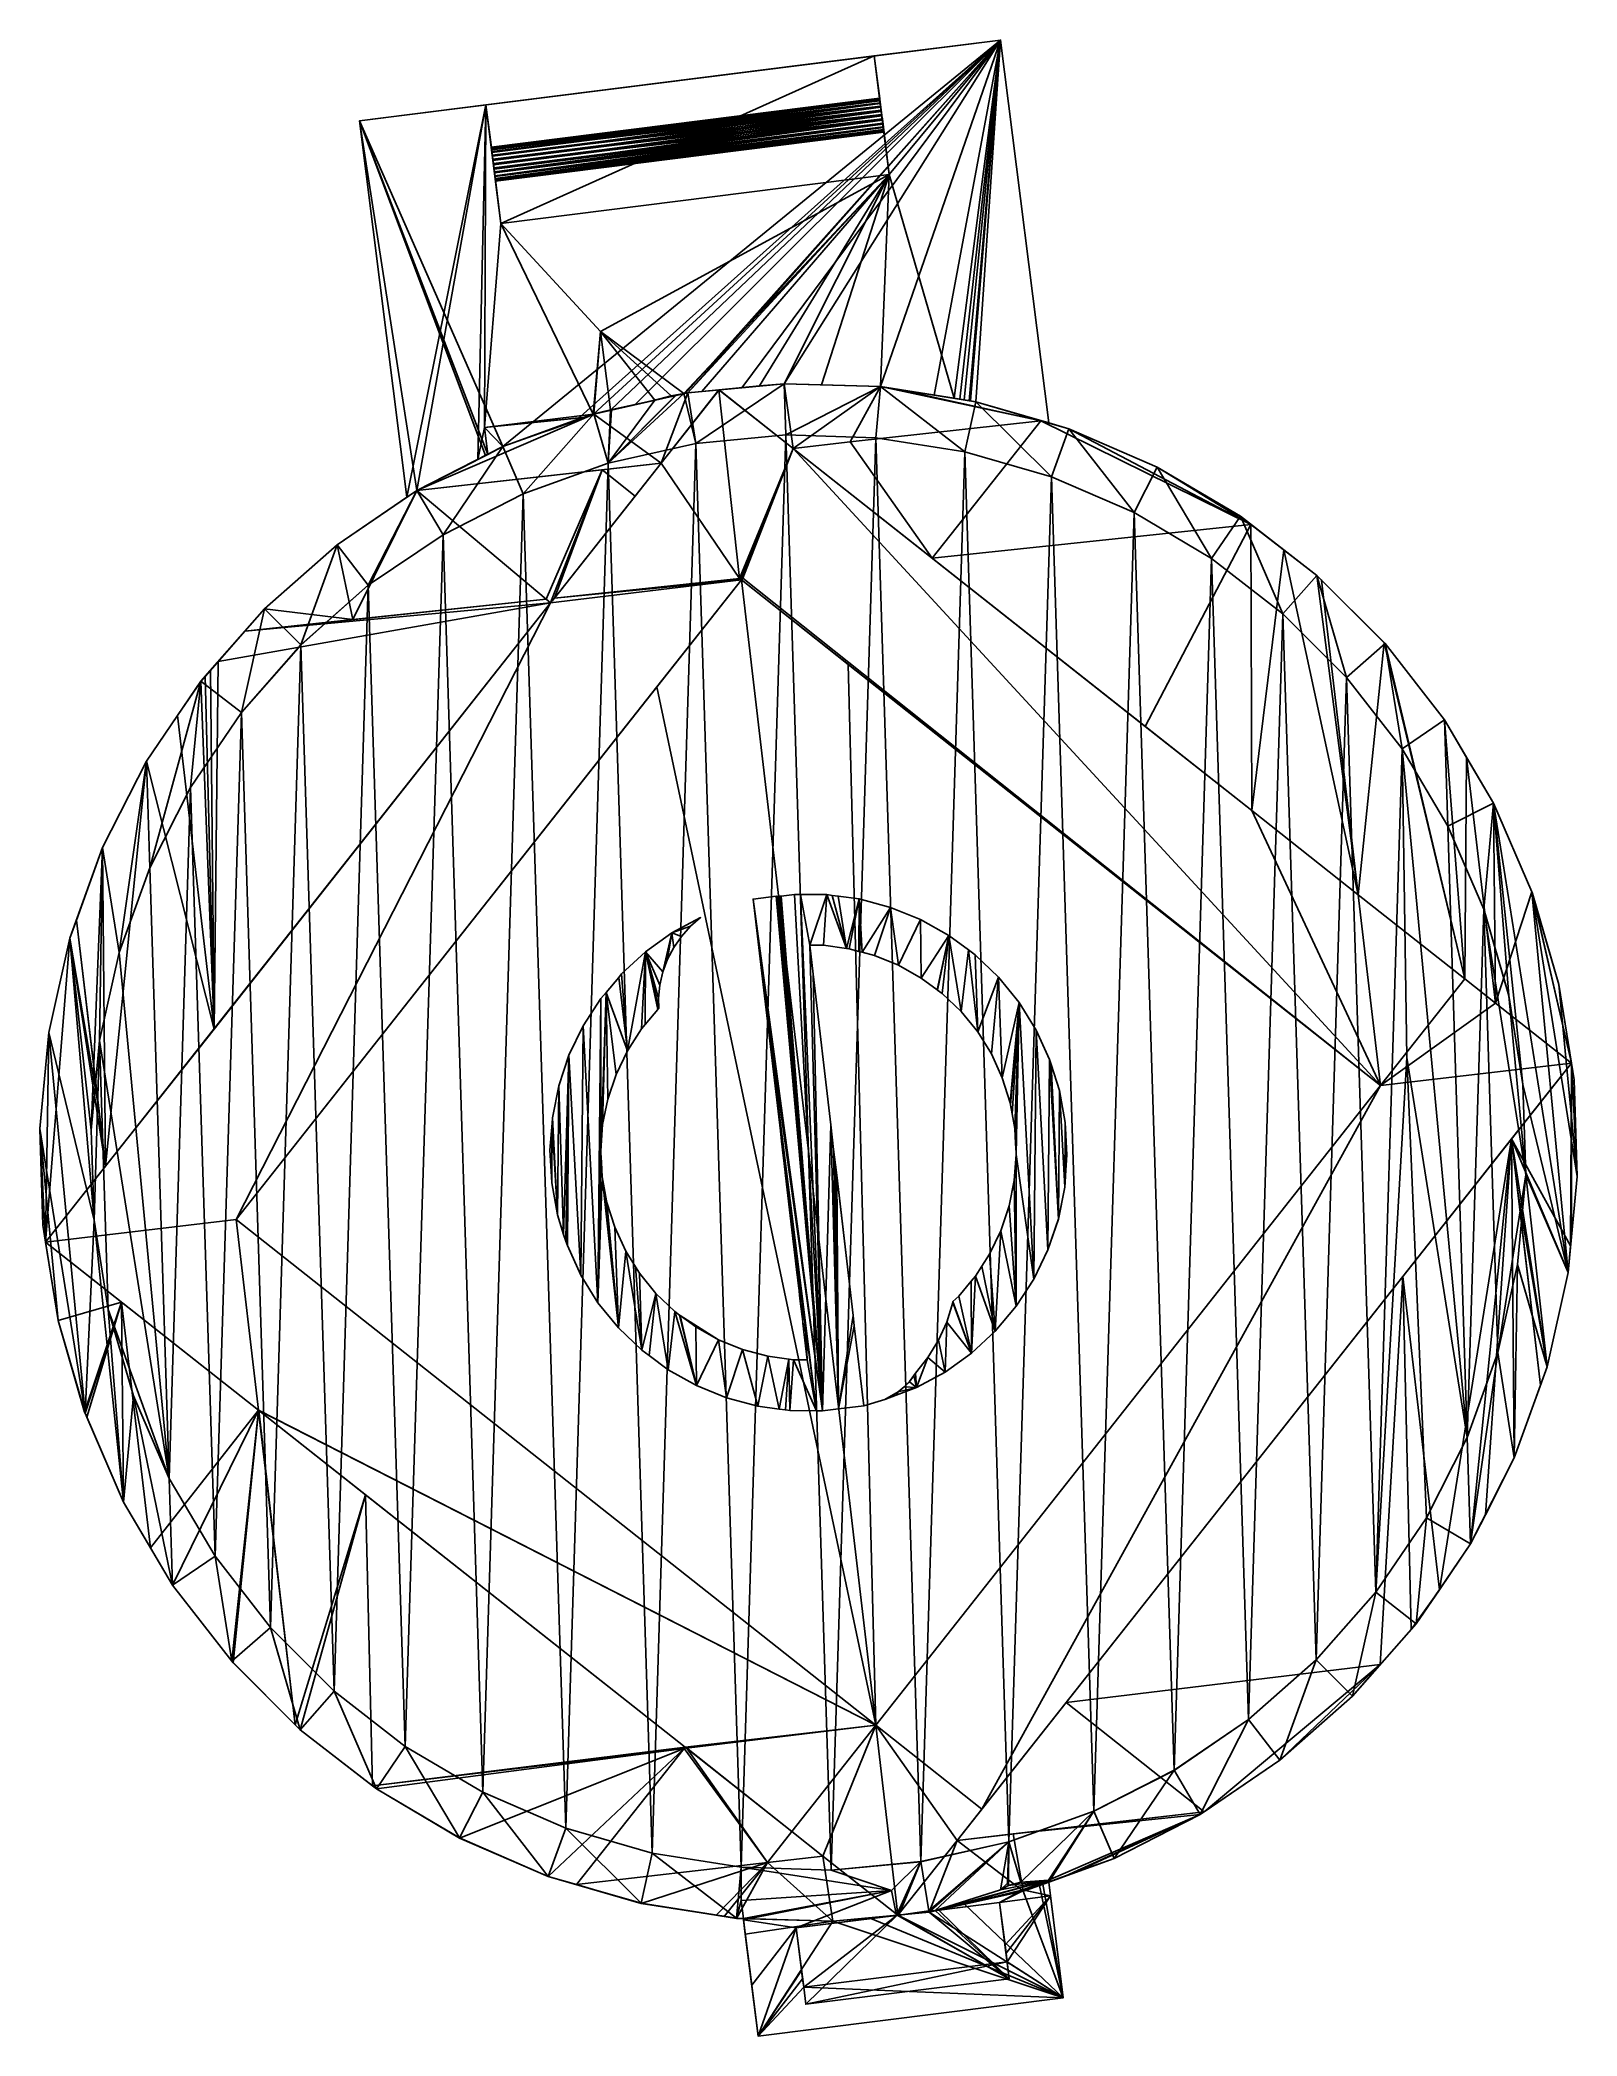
# Model space of a CAD drawing. Header units: millimetres. Extents: x -97 to 177, y -55 to 460.
# Drawn here: x 67.9 to 157.9, y 342.8 to 459.6 of the extents above.
import ezdxf

# ---------------------------------------------------------------- set-up
doc = ezdxf.new("R2010")
doc.units = ezdxf.units.MM
doc.header["$LTSCALE"] = 25.4
doc.layers.get('0').update_dxf_attribs({"true_color": 0xffffff})

msp = doc.modelspace()

# ---------------------------------------------------------------- linework, layer by layer
at = {"color": 0}
for p, q in [((124.14, 459.56, 14), (86.63, 454.84, 14)), ((124.14, 459.56, 14), (86.63, 454.84, 14)), ((116.75, 458.63, 7), (124.14, 459.56, 7)), ((116.75, 458.63, 7), (124.14, 459.56, 7)), ((124.14, 459.56, 7), (126.96, 437.16, 7)), ((124.14, 459.56, 7), (124.14, 459.56, 14)), ((124.14, 459.56, 14), (126.96, 437.16, 13.99)), ((124.14, 459.56, 7), (124.14, 459.56, 14)), ((124.14, 459.56, 7), (126.96, 437.16, 7)), ((124.14, 459.56, 14), (126.96, 437.16, 13.99)), ((94.02, 455.77), (116.75, 458.63)), ((94.02, 455.77), (116.75, 458.63)), ((116.75, 458.63), (117.62, 451.69)), ((116.75, 458.63, 7), (117.06, 456.15, 3.46)), ((117.07, 456.11, 3.2), (116.75, 458.63, 7)), ((116.75, 458.63), (116.75, 458.63, 7)), ((117.62, 451.69, 7), (116.75, 458.63, 7)), ((117.08, 456, 2.97), (116.75, 458.63)), ((116.75, 458.63), (117.1, 455.84, 2.76)), ((116.75, 458.63), (117.1, 455.84, 2.76)), ((116.75, 458.63), (117.13, 455.63, 2.61)), ((116.75, 458.63), (117.13, 455.63, 2.61)), ((116.75, 458.63), (117.62, 451.69)), ((116.75, 458.63, 7), (117.08, 456.04, 3.97)), ((117.07, 456.13, 3.72), (116.75, 458.63, 7)), ((117.07, 456.13, 3.72), (116.75, 458.63, 7)), ((116.75, 458.63, 7), (117.06, 456.15, 3.46)), ((116.75, 458.63, 7), (117.08, 456.04, 3.97)), ((116.75, 458.63, 7), (117.12, 455.69, 4.35)), ((117.08, 456, 2.97), (116.75, 458.63, 7)), ((117.08, 456, 2.97), (116.75, 458.63)), ((116.75, 458.63), (116.75, 458.63, 7)), ((117.07, 456.11, 3.2), (116.75, 458.63, 7)), ((117.08, 456, 2.97), (116.75, 458.63, 7)), ((117.62, 451.69, 7), (116.75, 458.63, 7)), ((116.75, 458.63, 7), (117.12, 455.69, 4.35)), ((86.63, 454.84, 7), (94.02, 455.77, 7)), ((86.63, 454.84, 7), (94.02, 455.77, 7)), ((94.9, 448.83), (94.02, 455.77)), ((94.39, 452.83, 4.35), (94.02, 455.77, 7)), ((94.02, 455.77, 7), (94.35, 453.18, 3.97)), ((94.9, 448.83), (94.02, 455.77)), ((94.4, 452.77, 2.61), (94.02, 455.77)), ((94.4, 452.77, 2.61), (94.02, 455.77)), ((94.02, 455.77), (94.37, 452.98, 2.76)), ((94.33, 453.29, 3.46), (94.02, 455.77)), ((94.02, 455.77), (94.34, 453.27, 3.72)), ((94.02, 455.77), (94.34, 453.27, 3.72)), ((94.02, 455.77), (94.35, 453.18, 3.97)), ((94.02, 455.77), (94.37, 452.98, 2.76)), ((94.36, 453.14, 2.97), (94.02, 455.77)), ((94.36, 453.14, 2.97), (94.02, 455.77)), ((94.02, 455.77), (94.34, 453.25, 3.2)), ((94.02, 455.77), (94.34, 453.25, 3.2)), ((94.33, 453.29, 3.46), (94.02, 455.77)), ((94.02, 455.77), (94.35, 453.18, 3.97)), ((94.02, 455.77, 7), (94.35, 453.18, 3.97)), ((94.02, 455.77, 7), (94.02, 455.77)), ((94.39, 452.83, 4.35), (94.02, 455.77, 7)), ((94.02, 455.77, 7), (94.9, 448.83, 7)), ((94.02, 455.77, 7), (94.02, 455.77)), ((94.02, 455.77, 7), (94.9, 448.83, 7)), ((94.33, 453.29, 3.46), (117.06, 456.15, 3.46)), ((94.33, 453.29, 3.46), (117.06, 456.15, 3.46)), ((117.07, 456.11, 3.2), (94.33, 453.29, 3.46)), ((117.07, 456.11, 3.2), (94.33, 453.29, 3.46)), ((117.06, 456.15, 3.46), (94.34, 453.27, 3.72)), ((117.06, 456.15, 3.46), (94.34, 453.27, 3.72)), ((117.07, 456.13, 3.72), (94.34, 453.27, 3.72)), ((117.07, 456.13, 3.72), (94.34, 453.27, 3.72)), ((117.07, 456.11, 3.2), (94.34, 453.25, 3.2)), ((117.07, 456.11, 3.2), (94.34, 453.25, 3.2)), ((94.35, 453.18, 3.97), (117.07, 456.13, 3.72)), ((94.35, 453.18, 3.97), (117.07, 456.13, 3.72)), ((94.35, 453.18, 3.97), (117.08, 456.04, 3.97)), ((94.35, 453.18, 3.97), (117.08, 456.04, 3.97)), ((94.36, 453.14, 2.97), (117.08, 456, 2.97)), ((94.36, 453.14, 2.97), (117.08, 456, 2.97)), ((94.36, 453.14, 2.97), (117.1, 455.84, 2.76)), ((94.36, 453.14, 2.97), (117.1, 455.84, 2.76)), ((94.37, 453.03, 4.18), (117.1, 455.89, 4.18)), ((94.37, 453.03, 4.18), (117.1, 455.89, 4.18)), ((117.1, 455.84, 2.76), (94.37, 452.98, 2.76)), ((117.1, 455.84, 2.76), (94.37, 452.98, 2.76)), ((117.12, 455.69, 4.35), (94.37, 453.03, 4.18)), ((117.12, 455.69, 4.35), (94.37, 453.03, 4.18)), ((94.39, 452.83, 4.35), (117.12, 455.69, 4.35)), ((94.39, 452.83, 4.35), (117.12, 455.69, 4.35)), ((94.39, 452.83, 4.35), (117.15, 455.45, 4.45)), ((94.39, 452.83, 4.35), (117.15, 455.45, 4.45)), ((117.1, 455.84, 2.76), (94.4, 452.77, 2.61)), ((117.1, 455.84, 2.76), (94.4, 452.77, 2.61)), ((117.13, 455.63, 2.61), (94.4, 452.77, 2.61)), ((117.13, 455.63, 2.61), (94.4, 452.77, 2.61)), ((117.15, 455.45, 4.45), (94.42, 452.59, 4.45)), ((117.15, 455.45, 4.45), (94.42, 452.59, 4.45)), ((94.43, 452.52, 2.52), (117.13, 455.63, 2.61)), ((94.43, 452.52, 2.52), (117.13, 455.63, 2.61)), ((117.06, 456.15, 3.46), (117.07, 456.13, 3.72)), ((117.06, 456.15, 3.46), (117.07, 456.11, 3.2)), ((117.06, 456.15, 3.46), (117.07, 456.11, 3.2)), ((117.06, 456.15, 3.46), (117.07, 456.13, 3.72)), ((117.08, 456.04, 3.97), (117.07, 456.13, 3.72)), ((117.08, 456.04, 3.97), (117.07, 456.13, 3.72)), ((117.08, 456, 2.97), (117.07, 456.11, 3.2)), ((117.08, 456, 2.97), (117.07, 456.11, 3.2)), ((117.1, 455.89, 4.18), (117.08, 456.04, 3.97)), ((117.1, 455.89, 4.18), (117.08, 456.04, 3.97)), ((117.08, 456, 2.97), (117.1, 455.84, 2.76)), ((117.08, 456, 2.97), (117.1, 455.84, 2.76)), ((117.1, 455.89, 4.18), (117.12, 455.69, 4.35)), ((117.1, 455.89, 4.18), (117.12, 455.69, 4.35)), ((117.1, 455.84, 2.76), (117.13, 455.63, 2.61)), ((117.1, 455.84, 2.76), (117.13, 455.63, 2.61)), ((117.12, 455.69, 4.35), (117.15, 455.45, 4.45)), ((117.12, 455.69, 4.35), (117.62, 451.69, 7)), ((117.12, 455.69, 4.35), (117.15, 455.45, 4.45)), ((117.12, 455.69, 4.35), (117.62, 451.69, 7)), ((117.13, 455.63, 2.61), (117.16, 455.38, 2.52)), ((117.13, 455.63, 2.61), (117.16, 455.38, 2.52)), ((117.62, 451.69), (117.13, 455.63, 2.61)), ((117.62, 451.69), (117.13, 455.63, 2.61)), ((117.18, 455.2, 4.5), (117.15, 455.45, 4.45)), ((117.15, 455.45, 4.45), (117.62, 451.69, 7)), ((117.15, 455.45, 4.45), (117.62, 451.69, 7)), ((117.18, 455.2, 4.5), (117.15, 455.45, 4.45)), ((86.63, 454.84, 14), (89.4, 432.81, 13.99)), ((86.63, 454.84, 7), (86.63, 454.84, 14)), ((89.4, 432.81, 7), (86.63, 454.84, 7)), ((86.63, 454.84, 7), (86.63, 454.84, 14)), ((89.4, 432.81, 7), (86.63, 454.84, 7)), ((86.63, 454.84, 14), (95.01, 435.77, 13.99)), ((94.13, 435.32, 13.99), (86.63, 454.84, 14)), ((86.63, 454.84, 14), (95.01, 435.77, 13.99)), ((94.13, 435.32, 13.99), (86.63, 454.84, 14)), ((86.63, 454.84, 14), (89.4, 432.81, 13.99)), ((117.18, 455.2, 4.5), (94.42, 452.59, 4.45)), ((117.18, 455.2, 4.5), (94.42, 452.59, 4.45)), ((94.43, 452.52, 2.52), (117.16, 455.38, 2.52)), ((94.43, 452.52, 2.52), (117.16, 455.38, 2.52)), ((117.18, 455.2, 4.5), (94.46, 452.34, 4.5)), ((117.18, 455.2, 4.5), (94.46, 452.34, 4.5)), ((117.19, 455.12, 2.5), (94.46, 452.26, 2.5)), ((117.19, 455.12, 2.5), (94.46, 452.26, 2.5)), ((117.22, 454.94, 4.47), (94.46, 452.34, 4.5)), ((117.22, 454.94, 4.47), (94.46, 452.34, 4.5)), ((94.49, 452.08, 4.47), (117.22, 454.94, 4.47)), ((94.49, 452.08, 4.47), (117.22, 454.94, 4.47)), ((94.5, 452.01, 2.54), (117.19, 455.12, 2.5)), ((94.5, 452.01, 2.54), (117.19, 455.12, 2.5)), ((94.5, 452.01, 2.54), (117.22, 454.87, 2.54)), ((94.5, 452.01, 2.54), (117.22, 454.87, 2.54)), ((94.52, 451.84, 4.38), (117.24, 454.7, 4.38)), ((94.52, 451.84, 4.38), (117.24, 454.7, 4.38)), ((117.22, 454.87, 2.54), (94.53, 451.78, 2.65)), ((117.22, 454.87, 2.54), (94.53, 451.78, 2.65)), ((94.53, 451.78, 2.65), (117.25, 454.63, 2.65)), ((94.53, 451.78, 2.65), (117.25, 454.63, 2.65)), ((94.55, 451.58, 2.82), (117.25, 454.63, 2.65)), ((94.55, 451.58, 2.82), (117.25, 454.63, 2.65)), ((94.55, 451.62, 4.23), (117.27, 454.48, 4.23)), ((94.55, 451.62, 4.23), (117.27, 454.48, 4.23)), ((94.55, 451.58, 2.82), (117.28, 454.44, 2.82)), ((94.55, 451.58, 2.82), (117.28, 454.44, 2.82)), ((117.27, 454.48, 4.23), (94.56, 451.46, 4.03)), ((117.27, 454.48, 4.23), (94.56, 451.46, 4.03)), ((117.29, 454.32, 4.03), (94.56, 451.46, 4.03)), ((117.29, 454.32, 4.03), (94.56, 451.46, 4.03)), ((117.3, 454.28, 3.03), (94.57, 451.42, 3.03)), ((117.3, 454.28, 3.03), (94.57, 451.42, 3.03)), ((117.29, 454.32, 4.03), (94.58, 451.35, 3.79)), ((117.29, 454.32, 4.03), (94.58, 451.35, 3.79)), ((117.16, 455.38, 2.52), (117.19, 455.12, 2.5)), ((117.16, 455.38, 2.52), (117.19, 455.12, 2.5)), ((117.62, 451.69), (117.16, 455.38, 2.52)), ((117.62, 451.69), (117.16, 455.38, 2.52)), ((117.22, 454.94, 4.47), (117.18, 455.2, 4.5)), ((117.62, 451.69, 7), (117.18, 455.2, 4.5)), ((117.62, 451.69, 7), (117.18, 455.2, 4.5)), ((117.22, 454.94, 4.47), (117.18, 455.2, 4.5)), ((117.19, 455.12, 2.5), (117.22, 454.87, 2.54)), ((117.19, 455.12, 2.5), (117.22, 454.87, 2.54)), ((117.62, 451.69), (117.19, 455.12, 2.5)), ((117.62, 451.69), (117.19, 455.12, 2.5)), ((117.24, 454.7, 4.38), (117.22, 454.94, 4.47)), ((117.22, 454.94, 4.47), (117.62, 451.69, 7)), ((117.24, 454.7, 4.38), (117.22, 454.94, 4.47)), ((117.22, 454.94, 4.47), (117.62, 451.69, 7)), ((117.22, 454.87, 2.54), (117.25, 454.63, 2.65)), ((117.22, 454.87, 2.54), (117.62, 451.69)), ((117.22, 454.87, 2.54), (117.25, 454.63, 2.65)), ((117.22, 454.87, 2.54), (117.62, 451.69)), ((117.27, 454.48, 4.23), (117.24, 454.7, 4.38)), ((117.24, 454.7, 4.38), (117.62, 451.69, 7)), ((117.27, 454.48, 4.23), (117.24, 454.7, 4.38)), ((117.24, 454.7, 4.38), (117.62, 451.69, 7)), ((117.25, 454.63, 2.65), (117.28, 454.44, 2.82)), ((117.62, 451.69), (117.25, 454.63, 2.65)), ((117.25, 454.63, 2.65), (117.28, 454.44, 2.82)), ((117.62, 451.69), (117.25, 454.63, 2.65)), ((117.29, 454.32, 4.03), (117.27, 454.48, 4.23)), ((117.62, 451.69, 7), (117.27, 454.48, 4.23)), ((117.29, 454.32, 4.03), (117.27, 454.48, 4.23)), ((117.62, 451.69, 7), (117.27, 454.48, 4.23)), ((117.28, 454.44, 2.82), (117.3, 454.28, 3.03)), ((117.62, 451.69), (117.28, 454.44, 2.82)), ((117.28, 454.44, 2.82), (117.3, 454.28, 3.03)), ((117.62, 451.69), (117.28, 454.44, 2.82)), ((117.31, 454.21, 3.79), (117.29, 454.32, 4.03)), ((117.29, 454.32, 4.03), (117.62, 451.69, 7)), ((117.31, 454.21, 3.79), (117.29, 454.32, 4.03)), ((117.29, 454.32, 4.03), (117.62, 451.69, 7)), ((117.3, 454.28, 3.03), (117.31, 454.19, 3.27)), ((117.3, 454.28, 3.03), (117.31, 454.19, 3.27)), ((117.62, 451.69), (117.3, 454.28, 3.03)), ((117.62, 451.69), (117.3, 454.28, 3.03)), ((94.34, 453.27, 3.72), (94.33, 453.29, 3.46)), ((94.33, 453.29, 3.46), (94.34, 453.25, 3.2)), ((94.34, 453.27, 3.72), (94.33, 453.29, 3.46)), ((94.33, 453.29, 3.46), (94.34, 453.25, 3.2)), ((94.34, 453.27, 3.72), (94.35, 453.18, 3.97)), ((94.34, 453.27, 3.72), (94.35, 453.18, 3.97)), ((94.34, 453.25, 3.2), (94.36, 453.14, 2.97)), ((94.34, 453.25, 3.2), (94.36, 453.14, 2.97)), ((94.37, 453.03, 4.18), (94.35, 453.18, 3.97)), ((94.37, 453.03, 4.18), (94.35, 453.18, 3.97)), ((94.37, 452.98, 2.76), (94.36, 453.14, 2.97)), ((94.37, 452.98, 2.76), (94.36, 453.14, 2.97)), ((94.58, 451.35, 3.79), (117.31, 454.21, 3.79)), ((94.58, 451.35, 3.79), (117.31, 454.21, 3.79)), ((94.58, 451.33, 3.27), (117.31, 454.19, 3.27)), ((94.58, 451.33, 3.27), (117.31, 454.19, 3.27)), ((117.31, 454.17, 3.53), (94.58, 451.33, 3.27)), ((117.31, 454.17, 3.53), (94.58, 451.33, 3.27)), ((94.59, 451.31, 3.53), (117.31, 454.17, 3.53)), ((94.59, 451.31, 3.53), (117.31, 454.17, 3.53)), ((117.31, 454.17, 3.53), (117.31, 454.21, 3.79)), ((117.31, 454.21, 3.79), (117.62, 451.69, 7)), ((117.31, 454.17, 3.53), (117.31, 454.21, 3.79)), ((117.31, 454.21, 3.79), (117.62, 451.69, 7)), ((117.31, 454.19, 3.27), (117.31, 454.17, 3.53)), ((117.31, 454.19, 3.27), (117.31, 454.17, 3.53)), ((117.31, 454.19, 3.27), (117.62, 451.69)), ((117.31, 454.19, 3.27), (117.62, 451.69)), ((117.62, 451.69), (117.31, 454.17, 3.53)), ((117.62, 451.69, 7), (117.31, 454.17, 3.53)), ((117.62, 451.69, 7), (117.31, 454.17, 3.53)), ((117.62, 451.69), (117.31, 454.17, 3.53)), ((94.39, 452.83, 4.35), (94.37, 453.03, 4.18)), ((94.39, 452.83, 4.35), (94.37, 453.03, 4.18)), ((94.37, 452.98, 2.76), (94.4, 452.77, 2.61)), ((94.37, 452.98, 2.76), (94.4, 452.77, 2.61)), ((94.42, 452.59, 4.45), (94.39, 452.83, 4.35)), ((94.42, 452.59, 4.45), (94.39, 452.83, 4.35)), ((94.39, 452.83, 4.35), (94.9, 448.83, 7)), ((94.39, 452.83, 4.35), (94.9, 448.83, 7)), ((94.4, 452.77, 2.61), (94.43, 452.52, 2.52)), ((94.9, 448.83), (94.4, 452.77, 2.61)), ((94.4, 452.77, 2.61), (94.43, 452.52, 2.52)), ((94.9, 448.83), (94.4, 452.77, 2.61)), ((94.42, 452.59, 4.45), (94.46, 452.34, 4.5)), ((94.42, 452.59, 4.45), (94.46, 452.34, 4.5)), ((94.9, 448.83, 7), (94.42, 452.59, 4.45)), ((94.9, 448.83, 7), (94.42, 452.59, 4.45)), ((94.43, 452.52, 2.52), (94.46, 452.26, 2.5)), ((94.43, 452.52, 2.52), (94.9, 448.83)), ((94.43, 452.52, 2.52), (94.9, 448.83)), ((94.43, 452.52, 2.52), (94.46, 452.26, 2.5)), ((94.46, 452.34, 4.5), (94.49, 452.08, 4.47)), ((94.46, 452.34, 4.5), (94.49, 452.08, 4.47)), ((94.46, 452.34, 4.5), (94.9, 448.83, 7)), ((94.46, 452.34, 4.5), (94.9, 448.83, 7)), ((94.46, 452.26, 2.5), (94.5, 452.01, 2.54)), ((94.9, 448.83), (94.46, 452.26, 2.5)), ((94.46, 452.26, 2.5), (94.5, 452.01, 2.54)), ((94.9, 448.83), (94.46, 452.26, 2.5)), ((94.49, 452.08, 4.47), (94.52, 451.84, 4.38)), ((94.49, 452.08, 4.47), (94.9, 448.83, 7)), ((94.49, 452.08, 4.47), (94.52, 451.84, 4.38)), ((94.49, 452.08, 4.47), (94.9, 448.83, 7)), ((94.53, 451.78, 2.65), (94.5, 452.01, 2.54)), ((94.5, 452.01, 2.54), (94.9, 448.83)), ((94.53, 451.78, 2.65), (94.5, 452.01, 2.54)), ((94.5, 452.01, 2.54), (94.9, 448.83)), ((94.52, 451.84, 4.38), (94.55, 451.62, 4.23)), ((94.9, 448.83, 7), (94.52, 451.84, 4.38)), ((94.52, 451.84, 4.38), (94.55, 451.62, 4.23)), ((94.9, 448.83, 7), (94.52, 451.84, 4.38)), ((94.55, 451.58, 2.82), (94.53, 451.78, 2.65)), ((94.9, 448.83), (94.53, 451.78, 2.65)), ((94.55, 451.58, 2.82), (94.53, 451.78, 2.65)), ((94.9, 448.83), (94.53, 451.78, 2.65)), ((94.55, 451.62, 4.23), (94.56, 451.46, 4.03)), ((94.55, 451.62, 4.23), (94.56, 451.46, 4.03)), ((94.55, 451.62, 4.23), (94.9, 448.83, 7)), ((94.55, 451.62, 4.23), (94.9, 448.83, 7)), ((94.57, 451.42, 3.03), (94.55, 451.58, 2.82)), ((94.57, 451.42, 3.03), (94.55, 451.58, 2.82)), ((94.56, 451.46, 4.03), (94.58, 451.35, 3.79)), ((94.56, 451.46, 4.03), (94.58, 451.35, 3.79)), ((94.9, 448.83, 7), (94.56, 451.46, 4.03)), ((94.9, 448.83, 7), (94.56, 451.46, 4.03)), ((94.58, 451.33, 3.27), (94.57, 451.42, 3.03)), ((94.57, 451.42, 3.03), (94.9, 448.83)), ((94.58, 451.33, 3.27), (94.57, 451.42, 3.03)), ((94.57, 451.42, 3.03), (94.9, 448.83)), ((94.58, 451.35, 3.79), (94.59, 451.31, 3.53)), ((94.58, 451.35, 3.79), (94.59, 451.31, 3.53)), ((94.58, 451.35, 3.79), (94.9, 448.83, 7)), ((94.58, 451.35, 3.79), (94.9, 448.83, 7)), ((94.59, 451.31, 3.53), (94.58, 451.33, 3.27)), ((94.58, 451.33, 3.27), (94.9, 448.83)), ((94.58, 451.33, 3.27), (94.9, 448.83)), ((94.59, 451.31, 3.53), (94.58, 451.33, 3.27)), ((94.9, 448.83), (94.59, 451.31, 3.53)), ((94.59, 451.31, 3.53), (94.9, 448.83, 7)), ((94.9, 448.83), (94.59, 451.31, 3.53)), ((94.59, 451.31, 3.53), (94.9, 448.83, 7)), ((117.62, 451.69), (94.9, 448.83)), ((94.9, 448.83, 7), (117.62, 451.69, 7)), ((117.62, 451.69), (94.9, 448.83)), ((94.9, 448.83, 7), (117.62, 451.69, 7)), ((117.62, 451.69, 7), (117.62, 451.69)), ((117.62, 451.69, 7), (117.62, 451.69)), ((94.9, 448.83, 7), (94.9, 448.83)), ((94.9, 448.83, 7), (94.9, 448.83)), ((100.73, 442.51, 7), (105.6, 438.88, 7)), ((100.73, 442.51, 7), (103.9, 438.49, 7)), ((104.86, 438.74, 7), (100.73, 442.51, 7)), ((100.73, 442.51, 7), (105.6, 438.88, 7)), ((100.73, 442.51, 7), (103.9, 438.49, 7)), ((104.86, 438.74, 7), (100.73, 442.51, 7)), ((107.67, 439.09, 22.97), (104.28, 434.8, 23.96)), ((107.66, 439.09, 23.97), (104.28, 434.8, 23.96)), ((107.66, 439.09, 23.97), (104.28, 434.8, 23.96)), ((104.28, 434.8, 22.96), (107.67, 439.09, 22.97)), ((107.67, 439.09, 22.97), (104.28, 434.8, 23.96)), ((104.28, 434.8, 22.96), (107.67, 439.09, 22.97)), ((105.84, 438.92, 6.97), (111.47, 439.45, 6.97)), ((105.84, 438.92, 6.97), (111.47, 439.45, 6.97)), ((109, 439.22, 13.99), (105.84, 438.92, 13.99)), ((109, 439.22, 13.99), (105.84, 438.92, 13.99)), ((107.67, 439.09, 22.97), (105.84, 438.92, 22.97)), ((107.67, 439.09, 22.97), (105.84, 438.92, 22.97)), ((106.65, 439, 7), (110.03, 439.32, 7)), ((106.65, 439, 7), (110.03, 439.32, 7)), ((112, 435.67, 23.96), (107.66, 439.09, 23.97)), ((107.67, 439.09, 22.97), (107.66, 439.09, 23.97)), ((107.67, 439.09, 22.97), (107.66, 439.09, 23.97)), ((112, 435.67, 23.96), (107.66, 439.09, 23.97)), ((111.47, 439.45, 22.97), (107.67, 439.09, 22.97)), ((111.47, 439.45, 22.97), (107.67, 439.09, 22.97)), ((107.67, 439.09, 22.97), (112, 435.67, 22.97)), ((107.67, 439.09, 22.97), (112, 435.67, 22.97)), ((112, 435.67, 23.96), (107.67, 439.09, 22.97)), ((112, 435.67, 23.96), (107.67, 439.09, 22.97)), ((111.47, 439.45, 22.97), (109, 439.22, 13.99)), ((111.47, 439.45, 13.99), (109, 439.22, 13.99)), ((111.47, 439.45, 22.97), (109, 439.22, 13.99)), ((111.47, 439.45, 13.99), (109, 439.22, 13.99)), ((110.03, 439.32, 7), (111.47, 439.45, 6.97)), ((110.03, 439.32, 7), (111.47, 439.45, 6.97)), ((111.47, 439.45, 7), (110.03, 439.32, 7)), ((111.47, 439.45, 7), (110.03, 439.32, 7)), ((111.47, 439.45, 6.97), (117.12, 439.28, 6.97)), ((117.12, 439.28, 22.97), (111.47, 439.45, 22.97)), ((117.12, 439.28, 13.99), (111.47, 439.45, 13.99)), ((111.47, 439.45, 13.99), (117.12, 439.28, 22.97)), ((111.47, 439.45, 7), (113.65, 439.38, 7)), ((111.47, 439.45, 6.97), (117.12, 439.28, 6.97)), ((111.47, 439.45, 6.97), (111.47, 439.45, 7)), ((111.47, 439.45, 13.99), (117.12, 439.28, 22.97)), ((111.47, 439.45, 13.99), (111.47, 439.45, 22.97)), ((117.12, 439.28, 22.97), (111.47, 439.45, 22.97)), ((111.47, 439.45, 13.99), (111.47, 439.45, 22.97)), ((111.47, 439.45, 6.97), (111.47, 439.45, 7)), ((111.47, 439.45, 7), (113.65, 439.38, 7)), ((117.12, 439.28, 13.99), (111.47, 439.45, 13.99)), ((113.65, 439.38, 7), (117.12, 439.28, 6.97)), ((113.65, 439.38, 7), (117.12, 439.28, 6.97)), ((113.65, 439.38, 7), (117.12, 439.28, 7)), ((113.65, 439.38, 7), (117.12, 439.28, 7)), ((117.12, 439.28, 6.97), (122.7, 438.4, 6.97)), ((117.72, 439.18, 22.97), (117.12, 439.28, 22.97)), ((117.12, 439.28, 22.97), (117.12, 439.28, 13.99)), ((117.12, 439.28, 7), (117.12, 439.28, 6.97)), ((120.25, 438.78, 13.99), (117.12, 439.28, 13.99)), ((117.12, 439.28, 22.97), (117.12, 439.28, 13.99)), ((117.72, 439.18, 22.97), (117.12, 439.28, 22.97)), ((121.42, 438.6, 7), (117.12, 439.28, 6.97)), ((117.12, 439.28, 7), (117.12, 439.28, 6.97)), ((121.42, 438.6, 7), (117.12, 439.28, 7)), ((121.42, 438.6, 7), (117.12, 439.28, 6.97)), ((117.12, 439.28, 6.97), (122.7, 438.4, 6.97)), ((121.42, 438.6, 7), (117.12, 439.28, 7)), ((120.25, 438.78, 13.99), (117.12, 439.28, 13.99)), ((118.27, 439.09, 22.97), (117.72, 439.18, 22.97)), ((117.72, 439.18, 22.97), (120.25, 438.78, 13.99)), ((117.72, 439.18, 22.97), (120.25, 438.78, 13.99)), ((118.27, 439.09, 22.97), (117.72, 439.18, 22.97)), ((122.7, 438.39, 22.97), (118.27, 439.09, 22.97)), ((118.27, 439.09, 22.97), (120.25, 438.78, 13.99)), ((118.27, 439.09, 22.97), (120.25, 438.78, 13.99)), ((122.7, 438.39, 22.97), (118.27, 439.09, 22.97)), ((100.33, 437.7, 13.99), (105.84, 438.92, 22.97)), ((100.33, 437.7, 13.99), (105.84, 438.92, 22.97)), ((105.84, 438.92, 22.97), (100.33, 437.68, 22.97)), ((105.84, 438.92, 22.97), (100.33, 437.68, 22.97)), ((101.17, 434.81, 6.97), (105.6, 438.88, 6.97)), ((101.17, 434.81, 6.97), (105.6, 438.88, 6.97)), ((105.12, 438.77, 6.99), (101.17, 434.81, 6.97)), ((105.12, 438.77, 6.99), (101.17, 434.81, 6.97)), ((101.37, 437.93, 7), (101.31, 437.92, 7)), ((101.37, 437.93, 7), (101.31, 437.92, 7)), ((101.33, 437.92, 13.99), (105.84, 438.92, 22.97)), ((101.33, 437.92, 13.99), (105.84, 438.92, 22.97)), ((102.75, 438.23, 13.99), (101.33, 437.92, 13.99)), ((102.75, 438.23, 13.99), (101.33, 437.92, 13.99)), ((101.43, 437.94, 7), (101.37, 437.93, 7)), ((101.43, 437.94, 7), (101.37, 437.93, 7)), ((103.9, 438.49, 7), (101.43, 437.94, 7)), ((103.9, 438.49, 7), (101.43, 437.94, 7)), ((105.84, 438.92, 22.97), (102.75, 438.23, 13.99)), ((105.84, 438.92, 22.97), (102.75, 438.23, 13.99)), ((105.71, 438.9, 13.99), (102.75, 438.23, 13.99)), ((105.71, 438.9, 13.99), (102.75, 438.23, 13.99)), ((103.94, 438.5, 6.99), (103.9, 438.49, 7)), ((103.94, 438.5, 6.99), (103.9, 438.49, 7)), ((105.12, 438.77, 6.99), (103.94, 438.5, 6.99)), ((105.12, 438.77, 6.99), (103.94, 438.5, 6.99)), ((104.86, 438.74, 7), (103.94, 438.5, 6.99)), ((104.86, 438.74, 7), (103.94, 438.5, 6.99)), ((105.12, 438.77, 6.99), (104.86, 438.74, 7)), ((105.12, 438.77, 6.99), (104.86, 438.74, 7)), ((105.16, 438.78, 7), (105.12, 438.77, 6.99)), ((105.16, 438.78, 7), (105.12, 438.77, 6.99)), ((105.25, 438.8, 6.99), (105.16, 438.78, 7)), ((105.25, 438.8, 6.99), (105.16, 438.78, 7)), ((105.28, 438.81, 6.99), (105.25, 438.8, 6.99)), ((105.28, 438.81, 6.99), (105.25, 438.8, 6.99)), ((105.28, 438.81, 6.99), (105.6, 438.88, 6.97)), ((105.6, 438.88, 7), (105.28, 438.81, 6.99)), ((105.6, 438.88, 6.97), (105.84, 438.92, 6.97)), ((105.6, 438.88, 7), (105.6, 438.88, 6.97)), ((105.65, 438.88, 7), (105.6, 438.88, 6.97)), ((105.65, 438.88, 7), (105.6, 438.88, 7)), ((105.65, 438.88, 7), (105.84, 438.92, 6.97)), ((105.84, 438.92, 7), (105.65, 438.88, 7)), ((105.84, 438.92, 13.99), (105.71, 438.9, 13.99)), ((105.71, 438.9, 13.99), (105.84, 438.92, 22.97)), ((105.71, 438.9, 13.99), (105.84, 438.92, 22.97)), ((105.84, 438.92, 13.99), (105.71, 438.9, 13.99)), ((106.65, 439, 7), (105.84, 438.92, 6.97)), ((105.84, 438.92, 7), (106.65, 439, 7)), ((106.65, 439, 7), (105.84, 438.92, 6.97)), ((105.84, 438.92, 7), (106.65, 439, 7)), ((105.84, 438.92, 13.99), (105.84, 438.92, 22.97)), ((105.84, 438.92, 6.97), (105.84, 438.92, 7)), ((105.84, 438.92, 13.99), (105.84, 438.92, 22.97)), ((122.7, 438.39, 22.97), (120.25, 438.78, 13.99)), ((121.75, 438.54, 13.99), (120.25, 438.78, 13.99)), ((122.7, 438.39, 22.97), (120.25, 438.78, 13.99)), ((121.75, 438.54, 13.99), (120.25, 438.78, 13.99)), ((121.42, 438.6, 7), (122.01, 438.51, 7)), ((121.42, 438.6, 7), (122.01, 438.51, 7)), ((122.37, 438.45, 13.99), (121.75, 438.54, 13.99)), ((121.75, 438.54, 13.99), (122.7, 438.39, 22.97)), ((121.75, 438.54, 13.99), (122.7, 438.39, 22.97)), ((122.37, 438.45, 13.99), (121.75, 438.54, 13.99)), ((122.01, 438.51, 7), (122.3, 438.46, 7)), ((122.01, 438.51, 7), (122.3, 438.46, 7)), ((122.3, 438.46, 7), (122.7, 438.4, 6.97)), ((122.3, 438.46, 7), (122.7, 438.4, 6.97)), ((122.3, 438.46, 7), (122.7, 438.4, 7)), ((122.3, 438.46, 7), (122.7, 438.4, 7)), ((122.7, 438.4, 13.99), (122.37, 438.45, 13.99)), ((122.37, 438.45, 13.99), (122.7, 438.39, 22.97)), ((122.37, 438.45, 13.99), (122.7, 438.39, 22.97)), ((122.7, 438.4, 13.99), (122.37, 438.45, 13.99)), ((122.7, 438.4, 6.97), (128.13, 436.82, 6.97)), ((126.96, 437.16, 7), (122.7, 438.4, 6.97)), ((122.7, 438.4, 6.97), (122.7, 438.4, 7)), ((126.96, 437.16, 7), (122.7, 438.4, 7)), ((122.7, 438.4, 6.97), (128.13, 436.82, 6.97)), ((126.96, 437.16, 7), (122.7, 438.4, 6.97)), ((122.7, 438.4, 13.99), (122.7, 438.39, 22.97)), ((122.7, 438.4, 6.97), (122.7, 438.4, 7)), ((122.7, 438.4, 13.99), (122.7, 438.39, 22.97)), ((126.96, 437.16, 13.99), (122.7, 438.4, 13.99)), ((126.96, 437.16, 7), (122.7, 438.4, 7)), ((126.96, 437.16, 13.99), (122.7, 438.4, 13.99)), ((126.49, 437.29, 22.97), (122.7, 438.39, 22.97)), ((126.49, 437.29, 22.97), (122.7, 438.39, 22.97)), ((100.33, 437.68, 22.97), (89.98, 433.2, 22.96)), ((100.33, 437.68, 22.97), (89.98, 433.2, 22.96)), ((100.3, 437.68, 7), (93.93, 436.9, 7)), ((100.3, 437.68, 7), (93.93, 436.9, 7)), ((93.93, 436.9, 7), (99.77, 437.48, 7)), ((93.93, 436.9, 7), (99.77, 437.48, 7)), ((95.01, 435.77, 6.97), (100.33, 437.69, 6.97)), ((95.01, 435.77, 6.97), (100.33, 437.69, 6.97)), ((95.01, 435.77, 22.97), (99.36, 437.35, 13.99)), ((99.36, 437.35, 13.99), (95.01, 435.77, 13.99)), ((95.01, 435.77, 22.97), (99.36, 437.35, 13.99)), ((99.36, 437.35, 13.99), (95.01, 435.77, 13.99)), ((99.36, 437.34, 7), (95.01, 435.77, 6.97)), ((95.01, 435.77, 7), (99.36, 437.34, 7)), ((99.36, 437.34, 7), (95.01, 435.77, 6.97)), ((95.01, 435.77, 7), (99.36, 437.34, 7)), ((99.36, 437.35, 13.99), (97.26, 436.58, 22.97)), ((99.36, 437.35, 13.99), (97.26, 436.58, 22.97)), ((97.71, 436.74, 22.97), (99.36, 437.35, 13.99)), ((97.71, 436.74, 22.97), (99.36, 437.35, 13.99)), ((97.71, 436.74, 22.97), (97.83, 436.78, 22.97)), ((97.71, 436.74, 22.97), (97.83, 436.78, 22.97)), ((100.33, 437.68, 22.97), (97.83, 436.78, 22.97)), ((100.33, 437.68, 22.97), (97.83, 436.78, 22.97)), ((99.36, 437.35, 13.99), (97.83, 436.78, 22.97)), ((99.36, 437.35, 13.99), (97.83, 436.78, 22.97)), ((100.33, 437.7, 13.99), (99.36, 437.35, 13.99)), ((100.33, 437.7, 13.99), (99.36, 437.35, 13.99)), ((99.36, 437.34, 7), (99.77, 437.48, 7)), ((99.36, 437.34, 7), (99.77, 437.48, 7)), ((99.77, 437.48, 7), (99.81, 437.5, 7)), ((99.77, 437.48, 7), (99.81, 437.5, 7)), ((99.81, 437.5, 7), (100.33, 437.69, 6.97)), ((99.81, 437.5, 7), (100.33, 437.69, 6.97)), ((99.81, 437.5, 7), (100.3, 437.68, 7)), ((99.81, 437.5, 7), (100.3, 437.68, 7)), ((100.33, 437.7, 7), (100.3, 437.68, 7)), ((100.3, 437.68, 7), (100.33, 437.69, 6.97)), ((100.33, 437.69, 6.97), (101.31, 437.92, 7)), ((101.33, 437.92, 13.99), (100.33, 437.7, 13.99)), ((101.31, 437.92, 7), (100.33, 437.7, 7)), ((100.33, 437.69, 6.97), (101.31, 437.92, 7)), ((101.31, 437.92, 7), (100.33, 437.7, 7)), ((101.33, 437.92, 13.99), (100.33, 437.7, 13.99)), ((100.33, 437.68, 22.97), (100.33, 437.7, 13.99)), ((100.33, 437.69, 6.97), (100.33, 437.7, 7)), ((100.33, 437.68, 22.97), (100.33, 437.7, 13.99)), ((100.33, 437.69, 6.97), (101.17, 434.81, 6.97)), ((100.33, 437.69, 6.97), (101.17, 434.81, 6.97)), ((126.49, 437.29, 21.97), (115.34, 436.05, 21.97)), ((115.34, 436.05, 22.97), (126.49, 437.29, 22.97)), ((115.34, 436.05, 22.97), (126.49, 437.29, 22.97)), ((126.49, 437.29, 21.97), (115.34, 436.05, 21.97)), ((128.13, 436.82, 21.97), (126.49, 437.29, 21.97)), ((126.49, 437.29, 22.97), (126.49, 437.29, 21.97)), ((126.49, 437.29, 22.97), (126.49, 437.29, 21.97)), ((128.13, 436.82, 21.97), (126.49, 437.29, 21.97)), ((128.13, 436.82, 6.97), (126.96, 437.16, 7)), ((126.96, 437.16, 7), (126.96, 437.16, 13.99)), ((128.13, 436.82, 6.97), (126.96, 437.16, 7)), ((126.96, 437.16, 7), (126.96, 437.16, 13.99)), ((128.13, 436.82, 6.97), (133.31, 434.58, 6.97)), ((133.31, 434.58, 21.97), (128.13, 436.82, 21.97)), ((128.13, 436.82, 21.97), (128.13, 436.82, 6.97)), ((133.31, 434.58, 21.97), (128.13, 436.82, 21.97)), ((128.13, 436.82, 6.97), (133.31, 434.58, 6.97)), ((128.13, 436.82, 21.97), (128.13, 436.82, 6.97)), ((89.98, 433.2, 6.97), (95.01, 435.77, 6.97)), ((95.01, 435.77, 22.97), (89.98, 433.2, 22.96)), ((89.98, 433.2, 6.97), (95.01, 435.77, 6.97)), ((95.01, 435.77, 22.97), (89.98, 433.2, 22.96)), ((91.51, 430.62, 6.96), (95.01, 435.77, 6.97)), ((91.51, 430.62, 6.96), (95.01, 435.77, 6.97)), ((95.01, 435.77, 13.99), (94.13, 435.32, 13.99)), ((94.13, 435.32, 7), (95.01, 435.77, 6.97)), ((94.13, 435.32, 7), (95.01, 435.77, 6.97)), ((94.13, 435.32, 7), (95.01, 435.77, 7)), ((94.13, 435.32, 7), (95.01, 435.77, 7)), ((95.01, 435.77, 13.99), (94.13, 435.32, 13.99)), ((97.26, 436.58, 22.97), (95.01, 435.77, 22.97)), ((97.26, 436.58, 22.97), (95.01, 435.77, 22.97)), ((95.01, 435.77, 6.97), (95.01, 435.77, 7)), ((95.01, 435.77, 13.99), (95.01, 435.77, 22.97)), ((95.01, 435.77, 13.99), (95.01, 435.77, 22.97)), ((95.01, 435.77, 6.97), (95.01, 435.77, 7)), ((97.71, 436.74, 22.97), (97.26, 436.58, 22.97)), ((97.71, 436.74, 22.97), (97.26, 436.58, 22.97)), ((106.31, 435.96, 6.97), (101.17, 434.81, 6.97)), ((106.31, 435.96, 6.97), (101.17, 434.81, 6.97)), ((101.17, 434.81, 16.97), (106.31, 435.96, 16.97)), ((101.17, 434.81, 16.97), (106.31, 435.96, 16.97)), ((111.57, 436.46, 6.97), (106.31, 435.96, 6.97)), ((111.57, 436.46, 6.97), (106.31, 435.96, 6.97)), ((111.57, 436.46, 16.97), (106.31, 435.96, 16.97)), ((111.57, 436.46, 16.97), (106.31, 435.96, 16.97)), ((106.31, 435.96, 16.97), (106.31, 435.96, 6.97)), ((106.31, 435.96, 16.97), (106.31, 435.96, 6.97)), ((116.84, 436.29, 6.97), (111.57, 436.46, 6.97)), ((111.57, 436.46, 6.97), (111.57, 436.46, 16.97)), ((111.57, 436.46, 6.97), (111.57, 436.46, 16.97)), ((116.84, 436.29, 6.97), (111.57, 436.46, 6.97)), ((116.84, 436.29, 16.97), (111.57, 436.46, 16.97)), ((116.84, 436.29, 16.97), (111.57, 436.46, 16.97)), ((115.34, 436.05, 21.97), (112, 435.67, 21.97)), ((112, 435.67, 22.97), (115.34, 436.05, 22.97)), ((115.34, 436.05, 21.97), (112, 435.67, 21.97)), ((112, 435.67, 22.97), (115.34, 436.05, 22.97)), ((112, 435.67, 21.97), (120.13, 429.25, 21.96)), ((138.84, 414.48, 23.96), (112, 435.67, 23.96)), ((112, 435.67, 21.97), (120.13, 429.25, 21.96)), ((112, 435.67, 21.97), (112, 435.67, 22.97)), ((112, 435.67, 21.97), (112, 435.67, 22.97)), ((138.84, 414.48, 23.96), (112, 435.67, 23.96)), ((115.34, 436.05, 21.97), (115.34, 436.05, 22.97)), ((115.34, 436.05, 21.97), (115.34, 436.05, 22.97)), ((122.05, 435.47, 6.97), (116.84, 436.29, 6.97)), ((116.84, 436.29, 6.97), (116.84, 436.29, 16.97)), ((116.84, 436.29, 16.97), (122.05, 435.47, 16.97)), ((116.84, 436.29, 6.97), (116.84, 436.29, 16.97)), ((122.05, 435.47, 6.97), (116.84, 436.29, 6.97)), ((116.84, 436.29, 16.97), (122.05, 435.47, 16.97)), ((89.97, 433.2, 7), (93.55, 435.02, 7)), ((89.97, 433.2, 7), (93.55, 435.02, 7)), ((89.98, 433.2, 21.96), (94.13, 435.32, 13.99)), ((89.98, 433.2, 21.96), (94.13, 435.32, 13.99)), ((89.98, 433.2, 21.96), (94, 435.26, 13.99)), ((89.98, 433.2, 21.96), (94, 435.26, 13.99)), ((89.98, 433.2, 6.97), (93.55, 435.02, 7)), ((89.98, 433.2, 6.97), (93.55, 435.02, 7)), ((89.98, 433.2, 22.96), (104.28, 434.8, 22.96)), ((89.98, 433.2, 22.96), (104.28, 434.8, 22.96)), ((89.98, 433.2, 21.96), (92.66, 434.56, 13.99)), ((89.98, 433.2, 13.99), (92.66, 434.56, 13.99)), ((89.98, 433.2, 21.96), (92.66, 434.56, 13.99)), ((89.98, 433.2, 13.99), (92.66, 434.56, 13.99)), ((100.82, 434.41, 21.97), (89.98, 433.2, 21.96)), ((100.82, 434.41, 21.97), (89.98, 433.2, 21.96)), ((92.66, 434.56, 13.99), (94, 435.26, 13.99)), ((92.66, 434.56, 13.99), (94, 435.26, 13.99)), ((93.55, 435.02, 7), (94.13, 435.32, 7)), ((93.55, 435.02, 7), (94.13, 435.32, 7)), ((94.13, 435.32, 13.99), (94, 435.26, 13.99)), ((94.13, 435.32, 13.99), (94, 435.26, 13.99)), ((101.17, 434.81, 6.97), (96.2, 433.02, 6.97)), ((101.17, 434.81, 16.97), (96.2, 433.02, 16.97)), ((101.17, 434.81, 6.97), (96.2, 433.02, 6.97)), ((101.17, 434.81, 16.97), (96.2, 433.02, 16.97)), ((104.28, 434.8, 23.96), (98.03, 426.9, 23.96)), ((104.28, 434.8, 23.96), (98.03, 426.9, 23.96)), ((98.03, 426.9, 21.96), (100.82, 434.41, 21.97)), ((98.03, 426.9, 21.96), (100.82, 434.41, 21.97)), ((104.28, 434.8, 21.97), (100.82, 434.41, 21.97)), ((104.28, 434.8, 21.97), (100.82, 434.41, 21.97)), ((100.82, 434.41, 21.97), (102.75, 432.88, 21.96)), ((100.82, 434.41, 21.97), (102.75, 432.88, 21.96)), ((101.17, 434.81, 6.97), (101.17, 434.81, 16.97)), ((101.17, 434.81, 6.97), (101.17, 434.81, 16.97)), ((102.75, 432.88, 21.96), (104.28, 434.8, 21.97)), ((102.75, 432.88, 21.96), (104.28, 434.8, 21.97)), ((104.28, 434.8, 22.96), (104.28, 434.8, 21.97)), ((104.28, 434.8, 22.96), (104.28, 434.8, 21.97)), ((127.11, 434, 6.97), (122.05, 435.47, 6.97)), ((122.05, 435.47, 16.97), (127.11, 434, 16.97)), ((122.05, 435.47, 16.97), (122.05, 435.47, 6.97)), ((127.11, 434, 6.97), (122.05, 435.47, 6.97)), ((122.05, 435.47, 16.97), (122.05, 435.47, 6.97)), ((122.05, 435.47, 16.97), (127.11, 434, 16.97)), ((136.49, 429.22, 6.96), (133.31, 434.58, 6.97)), ((133.31, 434.58, 6.97), (138.18, 431.7, 6.97)), ((136.49, 429.22, 6.96), (133.31, 434.58, 6.97)), ((138.18, 431.7, 21.96), (133.31, 434.58, 21.97)), ((133.31, 434.58, 6.97), (133.31, 434.58, 21.97)), ((133.31, 434.58, 6.97), (133.31, 434.58, 21.97)), ((138.18, 431.7, 21.96), (133.31, 434.58, 21.97)), ((133.31, 434.58, 6.97), (138.18, 431.7, 6.97)), ((131.95, 431.91, 6.97), (127.11, 434, 6.97)), ((127.11, 434, 16.97), (127.11, 434, 6.97)), ((131.95, 431.91, 6.97), (127.11, 434, 6.97)), ((127.11, 434, 16.97), (131.95, 431.91, 16.97)), ((127.11, 434, 16.97), (127.11, 434, 6.97)), ((127.11, 434, 16.97), (131.95, 431.91, 16.97)), ((85.31, 430.02, 6.96), (89.98, 433.2, 6.97)), ((89.98, 433.2, 21.96), (85.31, 430.02, 21.96)), ((85.31, 430.02, 6.96), (89.98, 433.2, 6.97)), ((89.98, 433.2, 21.96), (85.31, 430.02, 21.96)), ((85.31, 430.02, 6.96), (89.4, 432.81, 7)), ((85.31, 430.02, 6.96), (89.4, 432.81, 7)), ((85.31, 430.02, 6.96), (89.4, 432.81, 8.82)), ((85.31, 430.02, 6.96), (89.4, 432.81, 8.82)), ((89.98, 433.2, 6.97), (87.14, 427.66, 6.96)), ((89.98, 433.2, 6.97), (87.14, 427.66, 6.96)), ((89.98, 433.2, 13.99), (89.4, 432.81, 13.99)), ((89.4, 432.81, 13.99), (89.98, 433.2, 21.96)), ((89.4, 432.81, 7), (89.98, 433.2, 6.97)), ((89.4, 432.81, 7), (89.98, 433.2, 6.97)), ((89.4, 432.81, 7), (89.97, 433.2, 7)), ((89.4, 432.81, 7), (89.97, 433.2, 7)), ((89.98, 433.2, 13.99), (89.4, 432.81, 13.99)), ((89.4, 432.81, 13.99), (89.98, 433.2, 21.96)), ((89.4, 432.81, 8.82), (89.4, 432.81, 7)), ((89.4, 432.81, 13.99), (89.4, 432.81, 8.82)), ((89.4, 432.81, 8.82), (89.4, 432.81, 7)), ((89.4, 432.81, 13.99), (89.4, 432.81, 8.82)), ((89.97, 433.2, 7), (89.98, 433.2, 6.97)), ((89.97, 433.2, 7), (89.98, 433.2, 6.97)), ((89.98, 433.2, 21.96), (89.98, 433.2, 13.99)), ((89.98, 433.2, 21.96), (89.98, 433.2, 22.96)), ((89.98, 433.2, 21.96), (89.98, 433.2, 13.99)), ((89.98, 433.2, 21.96), (89.98, 433.2, 22.96)), ((96.2, 433.02, 6.97), (91.51, 430.62, 6.96)), ((96.2, 433.02, 6.97), (91.51, 430.62, 6.96)), ((91.51, 430.62, 16.97), (96.2, 433.02, 16.97)), ((91.51, 430.62, 16.97), (96.2, 433.02, 16.97)), ((96.2, 433.02, 16.97), (96.2, 433.02, 6.97)), ((96.2, 433.02, 16.97), (96.2, 433.02, 6.97)), ((98.03, 426.9, 21.96), (102.75, 432.88, 21.96)), ((98.03, 426.9, 21.96), (102.75, 432.88, 21.96)), ((120.13, 429.25, 21.96), (138.79, 431.22, 21.96)), ((138.79, 431.22, 22.96), (120.13, 429.25, 22.96)), ((138.79, 431.22, 22.96), (120.13, 429.25, 22.96)), ((120.13, 429.25, 21.96), (138.79, 431.22, 21.96)), ((136.49, 429.22, 6.96), (131.95, 431.91, 6.97)), ((131.95, 431.91, 16.97), (131.95, 431.91, 6.97)), ((131.95, 431.91, 16.97), (136.49, 429.22, 16.97)), ((131.95, 431.91, 16.97), (131.95, 431.91, 6.97)), ((136.49, 429.22, 6.96), (131.95, 431.91, 6.97)), ((131.95, 431.91, 16.97), (136.49, 429.22, 16.97)), ((138.18, 431.7, 6.97), (140.66, 425.99, 6.96)), ((138.18, 431.7, 6.97), (140.66, 425.99, 6.96)), ((138.18, 431.7, 6.97), (142.64, 428.24, 6.96)), ((138.79, 431.22, 21.96), (138.18, 431.7, 21.96)), ((138.18, 431.7, 21.96), (138.18, 431.7, 6.97)), ((138.18, 431.7, 21.96), (142.64, 428.24, 6.96)), ((138.18, 431.7, 6.97), (142.64, 428.24, 6.96)), ((138.18, 431.7, 21.96), (138.18, 431.7, 6.97)), ((138.18, 431.7, 21.96), (142.64, 428.24, 6.96)), ((138.79, 431.22, 21.96), (138.18, 431.7, 21.96)), ((140.72, 429.73, 22.96), (138.79, 431.22, 22.96)), ((138.79, 431.22, 21.96), (138.79, 431.22, 22.96)), ((142.64, 428.24, 22.96), (138.79, 431.22, 21.96)), ((140.72, 429.73, 22.96), (138.79, 431.22, 21.96)), ((140.72, 429.73, 22.96), (138.79, 431.22, 21.96)), ((138.79, 431.22, 21.96), (138.79, 431.22, 22.96)), ((140.72, 429.73, 22.96), (138.79, 431.22, 22.96)), ((138.79, 431.22, 21.96), (142.64, 428.24, 6.96)), ((138.79, 431.22, 21.96), (142.64, 428.24, 6.96)), ((142.64, 428.24, 22.96), (138.79, 431.22, 21.96)), ((81.07, 426.29, 6.96), (85.31, 430.02, 6.96)), ((85.31, 430.02, 21.96), (81.07, 426.28, 21.96)), ((81.07, 426.29, 6.96), (85.31, 430.02, 6.96)), ((85.31, 430.02, 21.96), (81.07, 426.28, 21.96)), ((85.31, 430.02, 21.96), (85.31, 430.02, 6.96)), ((85.31, 430.02, 21.96), (85.31, 430.02, 6.96)), ((91.51, 430.62, 6.96), (87.14, 427.66, 6.96)), ((91.51, 430.62, 6.96), (87.14, 427.66, 6.96)), ((91.51, 430.62, 16.97), (87.14, 427.66, 16.97)), ((91.51, 430.62, 16.97), (87.14, 427.66, 16.97)), ((91.51, 430.62, 6.96), (91.51, 430.62, 16.97)), ((91.51, 430.62, 6.96), (91.51, 430.62, 16.97)), ((120.13, 429.25, 22.96), (132.6, 419.4, 22.96)), ((120.13, 429.25, 22.96), (132.6, 419.4, 22.96)), ((120.13, 429.25, 22.96), (120.13, 429.25, 21.96)), ((120.13, 429.25, 22.96), (120.13, 429.25, 21.96)), ((140.66, 425.99, 6.96), (136.49, 429.22, 6.96)), ((140.66, 425.99, 16.97), (136.49, 429.22, 16.97)), ((136.49, 429.22, 16.97), (136.49, 429.22, 6.96)), ((140.66, 425.99, 6.96), (136.49, 429.22, 6.96)), ((136.49, 429.22, 16.97), (136.49, 429.22, 6.96)), ((140.66, 425.99, 16.97), (136.49, 429.22, 16.97)), ((142.64, 428.24, 22.96), (140.72, 429.73, 22.96)), ((142.64, 428.24, 22.96), (140.72, 429.73, 22.96)), ((79.41, 390.55, 23.96), (108.97, 427.97, 23.96)), ((79.41, 390.55, 23.96), (108.97, 427.97, 23.96)), ((87.14, 427.66, 6.96), (83.19, 424.17, 6.96)), ((87.14, 427.66, 6.96), (83.19, 424.17, 6.96)), ((87.14, 427.66, 16.97), (83.19, 424.16, 16.97)), ((87.14, 427.66, 16.97), (83.19, 424.16, 16.97)), ((87.14, 427.66, 16.97), (87.14, 427.66, 6.96)), ((87.14, 427.66, 16.97), (87.14, 427.66, 6.96)), ((104.03, 421.71, 21.96), (108.97, 427.97, 22.8)), ((108.97, 427.97, 21.96), (104.03, 421.71, 21.96)), ((108.97, 427.97, 21.96), (104.03, 421.71, 21.96)), ((104.03, 421.71, 21.96), (108.97, 427.97, 22.96)), ((104.03, 421.71, 21.96), (108.97, 427.97, 22.8)), ((104.03, 421.71, 21.96), (108.97, 427.97, 23.13)), ((104.03, 421.71, 21.96), (108.97, 427.97, 22.96)), ((108.97, 427.97, 23.3), (104.03, 421.71, 21.96)), ((104.03, 421.71, 21.96), (108.97, 427.97, 23.13)), ((108.97, 427.97, 23.3), (104.03, 421.71, 21.96)), ((108.87, 428.05, 23.96), (108.96, 428.06, 23.96)), ((108.96, 428.06, 21.96), (108.87, 428.05, 21.96)), ((108.87, 428.05, 23.96), (108.96, 428.06, 23.96)), ((108.92, 428.01, 23.96), (108.87, 428.05, 21.96)), ((108.87, 428.05, 21.96), (108.87, 428.05, 23.96)), ((108.92, 428.01, 23.96), (108.87, 428.05, 23.96)), ((108.87, 428.05, 21.96), (108.92, 428.01, 21.96)), ((108.92, 428.01, 23.96), (108.87, 428.05, 21.96)), ((108.87, 428.05, 21.96), (108.87, 428.05, 23.96)), ((108.92, 428.01, 23.96), (108.87, 428.05, 23.96)), ((108.92, 428.01, 21.96), (108.96, 428.06, 21.96)), ((108.97, 427.97, 23.3), (108.92, 428.01, 23.96)), ((108.97, 427.97, 22.3), (108.92, 428.01, 21.96)), ((108.92, 428.01, 21.96), (108.92, 428.01, 23.96)), ((108.97, 427.97, 23.3), (108.92, 428.01, 23.96)), ((108.97, 427.97, 23.96), (108.92, 428.01, 23.96)), ((108.97, 427.97, 22.3), (108.92, 428.01, 21.96)), ((108.92, 428.01, 21.96), (108.97, 427.97, 21.96)), ((108.92, 428.01, 21.96), (108.92, 428.01, 23.96)), ((108.97, 427.97, 23.96), (108.92, 428.01, 23.96)), ((108.96, 428.06, 23.96), (109.05, 428.07, 23.96)), ((109.05, 428.07, 21.96), (108.96, 428.06, 21.96)), ((108.96, 428.06, 23.96), (109.05, 428.07, 23.96)), ((108.97, 427.97, 21.96), (108.96, 428.06, 21.96)), ((108.96, 428.06, 23.96), (108.96, 428.06, 21.96)), ((108.96, 428.06, 23.96), (108.96, 428.06, 21.96)), ((108.97, 427.97, 22.63), (109.05, 428.07, 21.96)), ((108.97, 427.97, 21.96), (109.05, 428.07, 21.96)), ((108.97, 427.97, 22.63), (109.05, 428.07, 21.96)), ((109.05, 428.07, 23.96), (108.97, 427.97, 23.96)), ((109.05, 428.07, 23.96), (108.97, 427.97, 23.96)), ((108.97, 427.97, 23.3), (108.97, 427.98, 23.19)), ((108.97, 427.98, 23.19), (108.97, 427.97, 23.13)), ((108.97, 427.97, 22.96), (108.97, 427.98, 22.92)), ((108.97, 427.98, 22.92), (108.97, 427.97, 22.8)), ((108.97, 427.98, 22.92), (108.97, 427.97, 22.8)), ((108.97, 427.97, 22.96), (108.97, 427.98, 22.92)), ((108.97, 427.98, 23.19), (108.97, 427.97, 23.13)), ((108.97, 427.97, 23.3), (108.97, 427.98, 23.19)), ((108.97, 427.97, 22.96), (108.97, 427.98, 22.92)), ((108.97, 427.98, 22.92), (108.97, 427.97, 22.8)), ((108.97, 427.98, 23.19), (108.97, 427.97, 23.13)), ((108.97, 427.97, 23.3), (108.97, 427.98, 23.19)), ((108.97, 427.97, 22.96), (108.97, 427.98, 22.92)), ((108.97, 427.98, 22.92), (108.97, 427.97, 22.8)), ((108.97, 427.98, 23.19), (108.97, 427.97, 23.13)), ((108.97, 427.97, 23.3), (108.97, 427.98, 23.19)), ((108.97, 427.97, 22.63), (108.97, 427.97, 22.3)), ((108.97, 427.97, 22.8), (108.97, 427.97, 22.63)), ((108.97, 427.97, 21.96), (108.97, 427.97, 22.3)), ((108.97, 427.97, 23.13), (108.97, 427.97, 22.96)), ((108.97, 427.97, 22.8), (108.97, 427.97, 22.63)), ((108.97, 427.97, 22.63), (108.97, 427.97, 22.3)), ((108.97, 427.97, 23.96), (108.97, 427.97, 23.3)), ((108.97, 427.97, 21.96), (108.97, 427.97, 22.3)), ((108.97, 427.97, 22.63), (108.97, 427.97, 22.3)), ((108.97, 427.97, 22.8), (108.97, 427.97, 22.63)), ((108.97, 427.97, 23.13), (108.97, 427.97, 22.96)), ((108.97, 427.97, 23.96), (108.97, 427.97, 23.3)), ((108.97, 427.97, 21.96), (108.97, 427.97, 22.3)), ((115.22, 423.03, 21.96), (108.97, 427.97, 21.96)), ((146.37, 398.4, 23.96), (108.97, 427.97, 23.96)), ((108.97, 427.97, 23.13), (108.97, 427.97, 22.96)), ((108.97, 427.97, 22.8), (115.22, 423.03, 21.96)), ((108.97, 427.97, 22.96), (115.22, 423.03, 21.96)), ((108.97, 427.97, 22.63), (108.97, 427.97, 22.3)), ((108.97, 427.97, 21.96), (108.97, 427.97, 22.3)), ((115.22, 423.03, 21.96), (108.97, 427.97, 21.96)), ((108.97, 427.97, 22.8), (115.22, 423.03, 21.96)), ((108.97, 427.97, 22.8), (108.97, 427.97, 22.63)), ((108.97, 427.97, 23.3), (115.22, 423.03, 21.96)), ((146.37, 398.4, 23.96), (108.97, 427.97, 23.96)), ((108.97, 427.97, 23.96), (108.97, 427.97, 23.3)), ((108.97, 427.97, 23.13), (108.97, 427.97, 22.96)), ((108.97, 427.97, 22.96), (115.22, 423.03, 21.96)), ((115.22, 423.03, 21.96), (108.97, 427.97, 23.13)), ((115.22, 423.03, 21.96), (108.97, 427.97, 23.13)), ((108.97, 427.97, 23.3), (115.22, 423.03, 21.96)), ((108.97, 427.97, 23.96), (108.97, 427.97, 23.3)), ((109.05, 428.07, 23.96), (109.05, 428.07, 21.96)), ((109.05, 428.07, 23.96), (109.05, 428.07, 21.96)), ((142.64, 428.24, 6.96), (146.64, 424.25, 6.96)), ((142.92, 427.96, 22.96), (142.64, 428.24, 22.96)), ((142.64, 428.24, 6.96), (146.64, 424.25, 6.96)), ((142.92, 427.96, 21.96), (142.64, 428.24, 6.96)), ((142.64, 428.24, 6.96), (142.64, 428.24, 22.96)), ((142.92, 427.96, 22.96), (142.64, 428.24, 22.96)), ((142.92, 427.96, 21.96), (142.64, 428.24, 6.96)), ((142.64, 428.24, 6.96), (142.64, 428.24, 22.96)), ((145.07, 409.56, 22.96), (142.92, 427.96, 22.96)), ((145.07, 409.56, 22.96), (142.92, 427.96, 22.96)), ((142.92, 427.96, 21.96), (145.07, 409.56, 21.96)), ((142.92, 427.96, 22.96), (142.92, 427.96, 21.96)), ((146.59, 424.3, 21.96), (142.92, 427.96, 21.96)), ((142.92, 427.96, 21.96), (145.07, 409.56, 21.96)), ((146.59, 424.3, 21.96), (142.92, 427.96, 21.96)), ((142.92, 427.96, 22.96), (142.92, 427.96, 21.96)), ((97.81, 426.63, 23.96), (68.25, 389.24, 23.96)), ((77.33, 422.05, 6.96), (81.07, 426.29, 6.96)), ((77.33, 422.05, 6.96), (81.07, 426.29, 6.96)), ((78.11, 401.7, 22.96), (97.81, 426.63, 22.96)), ((97.54, 426.85, 22.96), (79.92, 424.98, 22.96)), ((97.54, 426.85, 22.96), (79.92, 424.98, 22.96)), ((81.07, 426.28, 21.96), (79.92, 424.98, 21.96)), ((81.07, 426.28, 21.96), (79.92, 424.98, 21.96)), ((81.07, 426.28, 21.96), (81.07, 426.29, 6.96)), ((81.07, 426.28, 21.96), (81.07, 426.29, 6.96)), ((86.24, 425.65, 21.96), (97.54, 426.85, 21.96)), ((86.24, 425.65, 21.96), (97.54, 426.85, 21.96)), ((97.54, 426.85, 21.96), (97.81, 426.63, 21.96)), ((97.81, 426.63, 22.96), (97.54, 426.85, 22.96)), ((97.54, 426.85, 22.96), (97.54, 426.85, 21.96)), ((97.81, 426.63, 22.96), (97.54, 426.85, 22.96)), ((97.54, 426.85, 21.96), (97.81, 426.63, 21.96)), ((97.54, 426.85, 22.96), (97.54, 426.85, 21.96)), ((97.81, 426.63, 21.96), (98.03, 426.9, 21.96)), ((98.03, 426.9, 23.96), (97.81, 426.63, 23.96)), ((98.03, 426.9, 23.96), (97.81, 426.63, 23.96)), ((97.81, 426.63, 21.96), (98.03, 426.9, 21.96)), ((97.81, 426.63, 21.96), (97.81, 426.63, 22.96)), ((97.81, 426.63, 21.96), (97.81, 426.63, 22.96)), ((97.81, 426.63, 22.96), (97.81, 426.63, 23.96)), ((98.03, 426.9, 23.96), (98.03, 426.9, 21.96)), ((98.03, 426.9, 23.96), (98.03, 426.9, 21.96)), ((79.92, 424.98, 21.96), (86.24, 425.65, 21.96)), ((86.24, 425.65, 21.96), (79.92, 424.98, 22.96)), ((86.24, 425.65, 21.96), (79.92, 424.98, 22.96)), ((79.92, 424.98, 21.96), (86.24, 425.65, 21.96)), ((144.39, 422.26, 6.96), (140.66, 425.99, 6.96)), ((140.66, 425.99, 6.96), (140.66, 425.99, 16.97)), ((144.39, 422.26, 6.96), (140.66, 425.99, 6.96)), ((140.66, 425.99, 16.97), (144.39, 422.26, 16.97)), ((140.66, 425.99, 6.96), (140.66, 425.99, 16.97)), ((140.66, 425.99, 16.97), (144.39, 422.26, 16.97)), ((79.92, 424.98, 21.96), (77.33, 422.04, 22.96)), ((79.92, 424.98, 21.96), (77.33, 422.04, 22.96)), ((77.6, 422.35, 22.96), (79.92, 424.98, 21.96)), ((77.6, 422.35, 22.96), (79.92, 424.98, 21.96)), ((77.91, 422.7, 22.96), (79.92, 424.98, 21.96)), ((77.91, 422.7, 22.96), (79.92, 424.98, 21.96)), ((79.92, 424.98, 22.96), (78.36, 423.21, 22.96)), ((79.92, 424.98, 21.96), (78.36, 423.21, 22.96)), ((79.92, 424.98, 22.96), (78.36, 423.21, 22.96)), ((79.92, 424.98, 21.96), (78.36, 423.21, 22.96)), ((83.19, 424.17, 6.96), (79.71, 420.21, 6.96)), ((83.19, 424.17, 6.96), (79.71, 420.21, 6.96)), ((83.19, 424.16, 16.97), (79.71, 420.21, 16.97)), ((83.19, 424.16, 16.97), (79.71, 420.21, 16.97)), ((79.92, 424.98, 22.96), (79.92, 424.98, 21.96)), ((79.92, 424.98, 22.96), (79.92, 424.98, 21.96)), ((83.19, 424.17, 6.96), (83.19, 424.16, 16.97)), ((83.19, 424.17, 6.96), (83.19, 424.16, 16.97)), ((146.64, 424.25, 21.96), (146.59, 424.3, 21.96)), ((146.59, 424.3, 21.96), (146.64, 424.25, 6.96)), ((146.64, 424.25, 21.96), (146.59, 424.3, 21.96)), ((146.59, 424.3, 21.96), (146.64, 424.25, 6.96)), ((146.64, 424.25, 6.96), (150.11, 419.78, 6.96)), ((146.64, 424.25, 21.96), (146.64, 424.25, 6.96)), ((146.64, 424.25, 6.96), (150.11, 419.78, 6.96)), ((146.64, 424.25, 21.96), (146.64, 424.25, 6.96)), ((150.11, 419.78, 21.96), (146.64, 424.25, 21.96)), ((150.11, 419.78, 21.96), (146.64, 424.25, 21.96)), ((78.36, 423.21, 22.96), (77.91, 422.7, 22.96)), ((78.36, 423.21, 22.96), (77.91, 422.7, 22.96)), ((146.37, 398.4, 21.96), (115.22, 423.03, 21.96)), ((146.37, 398.4, 21.96), (115.22, 423.03, 21.96)), ((74.16, 417.37, 6.96), (77.33, 422.05, 6.96)), ((74.16, 417.37, 6.96), (77.33, 422.05, 6.96)), ((77.33, 422.04, 22.96), (75.97, 420.04, 22.96)), ((77.33, 422.04, 22.96), (75.97, 420.04, 22.96)), ((77.6, 422.35, 22.96), (77.33, 422.04, 22.96)), ((77.6, 422.35, 22.96), (77.33, 422.04, 22.96)), ((77.33, 422.04, 22.96), (77.33, 422.05, 6.96)), ((77.33, 422.04, 22.96), (77.33, 422.05, 6.96)), ((77.6, 422.35, 22.96), (77.91, 422.7, 22.96)), ((77.6, 422.35, 22.96), (77.91, 422.7, 22.96)), ((104.03, 421.71, 21.96), (79.41, 390.55, 21.96)), ((104.03, 421.71, 21.96), (79.41, 390.55, 21.96)), ((147.63, 418.1, 6.96), (144.39, 422.26, 6.96)), ((144.39, 422.26, 6.96), (144.39, 422.26, 16.97)), ((147.63, 418.1, 6.96), (144.39, 422.26, 6.96)), ((144.39, 422.26, 16.97), (147.63, 418.1, 16.97)), ((144.39, 422.26, 6.96), (144.39, 422.26, 16.97)), ((144.39, 422.26, 16.97), (147.63, 418.1, 16.97)), ((75.97, 420.04, 21.96), (74.16, 417.37, 21.96)), ((75.97, 420.04, 21.96), (74.16, 417.37, 21.96)), ((78.11, 401.7, 21.96), (75.97, 420.04, 21.96)), ((75.97, 420.04, 22.96), (78.11, 401.7, 22.96)), ((78.11, 401.7, 21.96), (75.97, 420.04, 21.96)), ((75.97, 420.04, 22.96), (78.11, 401.7, 22.96)), ((75.97, 420.04, 21.96), (75.97, 420.04, 22.96)), ((75.97, 420.04, 21.96), (75.97, 420.04, 22.96)), ((79.71, 420.21, 6.96), (76.74, 415.84, 6.96)), ((79.71, 420.21, 6.96), (76.74, 415.84, 6.96)), ((76.74, 415.84, 16.97), (79.71, 420.21, 16.97)), ((76.74, 415.84, 16.97), (79.71, 420.21, 16.97)), ((79.71, 420.21, 16.97), (79.71, 420.21, 6.96)), ((79.71, 420.21, 16.97), (79.71, 420.21, 6.96)), ((132.6, 419.4, 22.96), (138.84, 414.48, 22.96)), ((132.6, 419.4, 22.96), (138.84, 414.48, 23.96)), ((132.6, 419.4, 22.96), (138.84, 414.48, 23.96)), ((132.6, 419.4, 22.96), (138.84, 414.48, 22.96)), ((150.11, 419.78, 6.96), (152.99, 414.92, 6.96)), ((150.11, 419.78, 6.96), (150.11, 419.78, 21.96)), ((151.41, 417.58, 21.96), (150.11, 419.78, 21.96)), ((150.11, 419.78, 6.96), (152.99, 414.92, 6.96)), ((150.11, 419.78, 6.96), (150.11, 419.78, 21.96)), ((151.41, 417.58, 21.96), (150.11, 419.78, 21.96)), ((150.31, 413.56, 6.96), (147.63, 418.1, 6.96)), ((147.63, 418.1, 6.96), (147.63, 418.1, 16.97)), ((150.31, 413.56, 16.97), (147.63, 418.1, 16.97)), ((147.63, 418.1, 6.96), (147.63, 418.1, 16.97)), ((150.31, 413.56, 6.96), (147.63, 418.1, 6.96)), ((147.63, 418.1, 16.97), (151.45, 377.81, 16.96)), ((150.31, 413.56, 16.97), (147.63, 418.1, 16.97)), ((147.92, 400.03, 16.96), (147.63, 418.1, 16.97)), ((147.63, 418.1, 16.97), (151.45, 377.81, 16.96)), ((147.92, 400.03, 16.96), (147.63, 418.1, 16.97)), ((71.59, 412.33, 6.96), (74.16, 417.37, 6.96)), ((74.16, 417.37, 21.96), (71.59, 412.33, 21.96)), ((74.16, 417.37, 21.96), (71.59, 412.33, 21.96)), ((71.59, 412.33, 6.96), (74.16, 417.37, 6.96)), ((74.16, 417.37, 6.96), (74.16, 417.37, 21.96)), ((74.16, 417.37, 6.96), (74.16, 417.37, 21.96)), ((151.41, 417.58, 22.96), (153.1, 403.21, 22.96)), ((151.41, 417.58, 21.96), (151.41, 417.58, 22.96)), ((153.1, 403.21, 21.96), (151.41, 417.58, 21.96)), ((153.1, 403.21, 21.96), (151.41, 417.58, 21.96)), ((152.99, 414.92, 22.96), (151.41, 417.58, 22.96)), ((151.41, 417.58, 22.96), (153.1, 403.21, 22.96)), ((152.99, 414.92, 22.96), (151.41, 417.58, 22.96)), ((151.41, 417.58, 21.96), (151.41, 417.58, 22.96)), ((76.74, 415.84, 6.96), (74.35, 411.14, 6.96)), ((74.35, 411.14, 16.96), (76.74, 415.84, 16.97)), ((76.74, 415.84, 6.96), (74.35, 411.14, 6.96)), ((74.35, 411.14, 16.96), (76.74, 415.84, 16.97)), ((76.74, 415.84, 6.96), (76.74, 415.84, 16.97)), ((76.74, 415.84, 6.96), (76.74, 415.84, 16.97)), ((152.99, 414.92, 6.96), (154.71, 398.45, 6.96)), ((157.35, 387.45, 6.96), (152.99, 414.92, 6.96)), ((152.99, 414.92, 6.96), (155.23, 409.73, 6.96)), ((152.99, 414.92, 6.96), (154.71, 398.45, 6.96)), ((157.35, 387.45, 6.96), (152.99, 414.92, 6.96)), ((152.99, 414.92, 6.96), (152.99, 414.92, 22.96)), ((155.23, 409.73, 22.96), (152.99, 414.92, 22.96)), ((152.99, 414.92, 6.96), (155.23, 409.73, 6.96)), ((155.23, 409.73, 22.96), (152.99, 414.92, 22.96)), ((152.99, 414.92, 6.96), (152.99, 414.92, 22.96)), ((138.84, 414.48, 22.96), (145.07, 409.56, 22.96)), ((138.84, 414.48, 22.96), (145.07, 409.56, 22.96)), ((138.84, 414.48, 22.96), (145.07, 409.56, 23.96)), ((145.07, 409.56, 23.96), (138.84, 414.48, 23.96)), ((138.84, 414.48, 22.96), (145.07, 409.56, 23.96)), ((145.07, 409.56, 23.96), (138.84, 414.48, 23.96)), ((152.41, 408.72, 6.96), (150.31, 413.56, 6.96)), ((152.41, 408.72, 6.96), (150.31, 413.56, 6.96)), ((150.31, 413.56, 16.97), (152.41, 408.72, 16.96)), ((150.31, 413.56, 16.97), (150.31, 413.56, 6.96)), ((150.31, 413.56, 16.97), (150.31, 413.56, 6.96)), ((150.31, 413.56, 16.97), (152.41, 408.72, 16.96)), ((69.68, 407.02, 6.96), (71.59, 412.33, 6.96)), ((69.68, 407.02, 6.96), (71.59, 412.33, 6.96)), ((71.59, 412.33, 21.96), (70.06, 408.07, 21.96)), ((71.59, 412.33, 21.96), (70.06, 408.07, 21.96)), ((71.59, 412.33, 6.96), (71.59, 412.33, 21.96)), ((71.59, 412.33, 6.96), (71.59, 412.33, 21.96)), ((74.35, 411.14, 6.96), (72.56, 406.18, 6.96)), ((74.35, 411.14, 6.96), (72.56, 406.18, 6.96)), ((72.56, 406.18, 16.96), (74.35, 411.14, 16.96)), ((72.56, 406.18, 16.96), (74.35, 411.14, 16.96)), ((74.35, 411.14, 16.96), (74.35, 411.14, 6.96)), ((74.35, 411.14, 16.96), (74.35, 411.14, 6.96)), ((111.01, 409.47, 24.96), (109.66, 409.3, 24.96)), ((109.66, 409.3, 21.96), (111.01, 409.47, 21.96)), ((111.01, 409.47, 24.96), (109.66, 409.3, 24.96)), ((113.71, 379.37, 24.96), (109.66, 409.3, 24.96)), ((109.66, 409.3, 24.96), (110.29, 403.97, 24.96)), ((113.71, 379.37, 24.96), (109.66, 409.3, 24.96)), ((109.66, 409.3, 24.96), (110.29, 403.97, 24.96)), ((109.66, 409.3, 21.96), (109.66, 409.3, 24.96)), ((111.26, 395.75, 21.96), (109.66, 409.3, 21.96)), ((109.66, 409.3, 21.96), (109.66, 409.3, 24.96)), ((111.06, 409.46, 21.96), (111.01, 409.47, 21.96)), ((111.01, 409.47, 24.96), (111.01, 409.47, 21.96)), ((111.06, 409.46, 24.96), (111.01, 409.47, 24.96)), ((111.06, 409.46, 24.96), (111.01, 409.47, 24.96)), ((111.01, 409.47, 24.96), (111.01, 409.47, 21.96)), ((111.14, 409.47, 21.96), (111.06, 409.46, 21.96)), ((111.14, 409.47, 24.96), (111.06, 409.46, 24.96)), ((111.14, 409.47, 24.96), (111.06, 409.46, 24.96)), ((111.06, 409.46, 24.96), (111.06, 409.46, 21.96)), ((111.06, 409.46, 24.96), (111.06, 409.46, 21.96)), ((111.23, 409.48, 24.96), (111.14, 409.47, 24.96)), ((111.14, 409.47, 21.96), (111.23, 409.48, 21.96)), ((111.23, 409.48, 24.96), (111.14, 409.47, 24.96)), ((111.14, 409.47, 24.96), (111.14, 409.47, 21.96)), ((111.14, 409.47, 24.96), (111.14, 409.47, 21.96)), ((111.23, 409.48, 21.96), (111.23, 409.48, 24.96)), ((111.29, 409.48, 24.96), (111.23, 409.48, 24.96)), ((111.23, 409.48, 21.96), (111.29, 409.48, 21.96)), ((111.23, 409.48, 21.96), (111.23, 409.48, 24.96)), ((111.29, 409.48, 24.96), (111.23, 409.48, 24.96)), ((112.08, 409.58, 24.96), (111.29, 409.48, 24.96)), ((111.29, 409.48, 21.96), (112.08, 409.58, 21.96)), ((112.08, 409.58, 24.96), (111.29, 409.48, 24.96)), ((111.29, 409.48, 21.96), (111.29, 409.48, 24.96)), ((111.29, 409.48, 21.96), (111.29, 409.48, 24.96)), ((112.08, 409.58, 24.96), (112.08, 409.58, 21.96)), ((112.44, 409.58, 24.96), (112.08, 409.58, 24.96)), ((112.08, 409.58, 21.96), (112.44, 409.58, 21.96)), ((112.44, 409.58, 24.96), (112.08, 409.58, 24.96)), ((112.08, 409.58, 24.96), (112.08, 409.58, 21.96)), ((112.44, 409.58, 21.96), (112.44, 409.58, 24.96)), ((113.98, 409.57, 24.96), (112.44, 409.58, 24.96)), ((112.44, 409.58, 21.96), (112.44, 409.58, 24.96)), ((113.98, 409.57, 24.96), (112.44, 409.58, 24.96)), ((112.44, 409.58, 21.96), (113.98, 409.57, 21.96)), ((114.28, 409.52, 24.96), (113.98, 409.57, 24.96)), ((113.98, 409.57, 24.96), (113.98, 409.57, 21.96)), ((114.28, 409.52, 24.96), (113.98, 409.57, 24.96)), ((113.98, 409.57, 21.96), (114.28, 409.52, 21.96)), ((113.98, 409.57, 24.96), (113.98, 409.57, 21.96)), ((114.64, 409.48, 24.96), (114.28, 409.52, 24.96)), ((114.28, 409.52, 24.96), (114.28, 409.52, 21.96)), ((114.64, 409.48, 21.96), (114.28, 409.52, 24.96)), ((114.28, 409.52, 21.96), (114.64, 409.48, 21.96)), ((114.28, 409.52, 24.96), (114.28, 409.52, 21.96)), ((114.64, 409.48, 21.96), (114.28, 409.52, 24.96)), ((114.64, 409.48, 24.96), (114.28, 409.52, 24.96)), ((115.86, 409.31, 24.96), (114.64, 409.48, 24.96)), ((115.86, 409.31, 21.96), (114.64, 409.48, 24.96)), ((114.64, 409.48, 21.96), (115.86, 409.31, 21.96)), ((114.64, 409.48, 21.96), (114.64, 409.48, 24.96)), ((115.86, 409.31, 21.96), (114.64, 409.48, 24.96)), ((115.86, 409.31, 24.96), (114.64, 409.48, 24.96)), ((114.64, 409.48, 21.96), (114.64, 409.48, 24.96)), ((117.7, 408.82, 24.96), (115.86, 409.31, 24.96)), ((115.86, 409.31, 24.96), (115.86, 409.31, 21.96)), ((115.86, 409.31, 24.96), (115.86, 409.31, 21.96)), ((117.7, 408.82, 24.96), (115.86, 409.31, 24.96)), ((115.86, 409.31, 21.96), (117.7, 408.82, 21.96)), ((117.7, 408.82, 24.96), (117.7, 408.82, 21.96)), ((119.46, 408.1, 24.96), (117.7, 408.82, 24.96)), ((117.7, 408.82, 21.96), (119.46, 408.1, 21.96)), ((119.46, 408.1, 24.96), (117.7, 408.82, 24.96)), ((117.7, 408.82, 24.96), (117.7, 408.82, 21.96)), ((151.31, 404.63, 23.96), (145.07, 409.56, 23.96)), ((145.07, 409.56, 21.96), (151.31, 404.63, 21.96)), ((145.07, 409.56, 21.96), (145.07, 409.56, 22.96)), ((145.07, 409.56, 21.96), (145.07, 409.56, 22.96)), ((145.07, 409.56, 21.96), (151.31, 404.63, 21.96)), ((151.31, 404.63, 23.96), (145.07, 409.56, 23.96)), ((157.88, 393.08, 6.96), (155.23, 409.73, 6.96)), ((155.23, 409.73, 6.96), (156.81, 404.31, 6.96)), ((157.88, 393.08, 6.96), (155.23, 409.73, 6.96)), ((155.23, 409.73, 22.96), (155.23, 409.73, 6.96)), ((155.23, 409.73, 6.96), (156.81, 404.31, 6.96)), ((155.26, 409.63, 22.96), (155.23, 409.73, 6.96)), ((155.23, 409.73, 22.96), (155.23, 409.73, 6.96)), ((155.26, 409.63, 22.96), (155.23, 409.73, 22.96)), ((155.26, 409.63, 22.96), (155.23, 409.73, 6.96)), ((155.26, 409.63, 22.96), (155.23, 409.73, 22.96)), ((156.81, 404.31, 22.96), (155.26, 409.63, 22.96)), ((156.81, 404.31, 22.96), (155.26, 409.63, 22.96)), ((70.06, 408.07, 22.96), (69.68, 407.01, 22.96)), ((70.06, 408.07, 21.96), (69.68, 407.02, 6.96)), ((70.06, 408.07, 22.96), (69.68, 407.01, 22.96)), ((70.06, 408.07, 21.96), (69.68, 407.02, 6.96)), ((70.06, 408.07, 21.96), (71.76, 393.67, 21.96)), ((70.06, 408.07, 21.96), (71.76, 393.67, 21.96)), ((70.06, 408.07, 22.96), (70.06, 408.07, 21.96)), ((71.38, 396.89, 22.96), (70.06, 408.07, 22.96)), ((71.38, 396.89, 22.96), (70.06, 408.07, 22.96)), ((70.06, 408.07, 22.96), (70.06, 408.07, 21.96)), ((106.58, 408.22, 21.96), (104.91, 407.32, 24.96)), ((104.91, 407.32, 21.96), (106.58, 408.22, 21.96)), ((106.58, 408.22, 21.96), (104.91, 407.32, 24.96)), ((106.58, 408.22, 24.96), (104.91, 407.32, 24.96)), ((106.58, 408.22, 24.96), (104.91, 407.32, 24.96)), ((105.46, 407.12, 24.96), (105.99, 407.71, 24.96)), ((105.99, 407.71, 21.96), (105.46, 407.12, 21.96)), ((105.46, 407.12, 24.96), (105.99, 407.71, 24.96)), ((105.99, 407.71, 24.96), (106.58, 408.22, 24.96)), ((106.58, 408.22, 21.96), (105.99, 407.71, 21.96)), ((105.99, 407.71, 24.96), (106.58, 408.22, 24.96)), ((105.99, 407.71, 21.96), (105.99, 407.71, 24.96)), ((105.99, 407.71, 21.96), (105.99, 407.71, 24.96)), ((106.58, 408.22, 21.96), (106.58, 408.22, 24.96)), ((106.58, 408.22, 21.96), (106.58, 408.22, 24.96)), ((119.46, 408.1, 21.96), (121.12, 407.17, 21.96)), ((119.46, 408.1, 21.96), (119.46, 408.1, 24.96)), ((121.12, 407.17, 24.96), (119.46, 408.1, 24.96)), ((119.46, 408.1, 21.96), (119.46, 408.1, 24.96)), ((121.12, 407.17, 24.96), (119.46, 408.1, 24.96)), ((153.88, 403.66, 6.96), (152.41, 408.72, 6.96)), ((153.88, 403.66, 6.96), (152.41, 408.72, 6.96)), ((152.41, 408.72, 16.96), (153.88, 403.65, 16.96)), ((152.41, 408.72, 16.96), (152.41, 408.72, 6.96)), ((152.41, 408.72, 16.96), (152.41, 408.72, 6.96)), ((154.88, 393.17, 16.96), (152.41, 408.72, 16.96)), ((152.41, 408.72, 16.96), (153.88, 403.65, 16.96)), ((154.88, 393.17, 16.96), (152.41, 408.72, 16.96)), ((69.68, 407.01, 22.96), (68.25, 389.24, 22.96)), ((69.68, 407.01, 22.96), (68.25, 389.24, 22.96)), ((68.45, 401.5, 6.96), (69.68, 407.02, 6.96)), ((68.45, 401.5, 6.96), (69.68, 407.02, 6.96)), ((69.68, 407.01, 22.96), (68.45, 401.5, 22.96)), ((69.68, 407.01, 22.96), (68.45, 401.5, 22.96)), ((69.68, 407.02, 6.96), (70.92, 395.78, 6.96)), ((69.68, 407.02, 6.96), (70.92, 395.78, 6.96)), ((69.68, 407.02, 6.96), (69.68, 407.01, 22.96)), ((69.68, 407.02, 6.96), (69.68, 407.01, 22.96)), ((69.68, 407.01, 22.96), (71.38, 396.89, 22.96)), ((69.68, 407.01, 22.96), (71.38, 396.89, 22.96)), ((69.68, 407.01, 22.96), (71.76, 393.67, 22.96)), ((69.68, 407.01, 22.96), (71.76, 393.67, 22.96)), ((104.91, 407.32, 21.96), (103.36, 406.22, 24.96)), ((104.91, 407.32, 24.96), (103.36, 406.22, 24.96)), ((104.91, 407.32, 21.96), (103.36, 406.22, 24.96)), ((103.36, 406.22, 21.96), (104.91, 407.32, 21.96)), ((104.91, 407.32, 24.96), (103.36, 406.22, 24.96)), ((104.65, 405.78, 24.96), (105.02, 406.48, 24.96)), ((105.02, 406.48, 21.96), (104.65, 405.78, 21.96)), ((104.65, 405.78, 24.96), (105.02, 406.48, 24.96)), ((104.91, 407.32, 24.96), (104.91, 407.32, 21.96)), ((104.91, 407.32, 24.96), (104.91, 407.32, 21.96)), ((105.02, 406.48, 24.96), (105.46, 407.12, 24.96)), ((105.46, 407.12, 21.96), (105.02, 406.48, 21.96)), ((105.02, 406.48, 24.96), (105.46, 407.12, 24.96)), ((105.02, 406.48, 21.96), (105.02, 406.48, 24.96)), ((105.02, 406.48, 21.96), (105.02, 406.48, 24.96)), ((105.46, 407.12, 24.96), (105.46, 407.12, 21.96)), ((105.46, 407.12, 24.96), (105.46, 407.12, 21.96)), ((112.97, 406.61, 24.96), (113.77, 406.6, 24.96)), ((112.97, 406.61, 24.96), (112.97, 406.61, 21.96)), ((113.77, 406.6, 21.96), (112.97, 406.61, 21.96)), ((113.17, 404.92, 24.96), (112.97, 406.61, 24.96)), ((112.97, 406.61, 21.96), (113.17, 404.92, 21.96)), ((112.97, 406.61, 24.96), (112.97, 406.61, 21.96)), ((113.17, 404.92, 24.96), (112.97, 406.61, 24.96)), ((112.97, 406.61, 24.96), (113.77, 406.6, 24.96)), ((113.77, 406.6, 24.96), (113.77, 406.6, 21.96)), ((115.12, 406.42, 21.96), (113.77, 406.6, 21.96)), ((113.77, 406.6, 24.96), (115.12, 406.42, 24.96)), ((113.77, 406.6, 24.96), (113.77, 406.6, 21.96)), ((113.77, 406.6, 24.96), (115.12, 406.42, 24.96)), ((115.12, 406.42, 21.96), (115.12, 406.42, 24.96)), ((115.28, 406.39, 24.96), (115.12, 406.42, 21.96)), ((115.28, 406.4, 21.96), (115.12, 406.42, 21.96)), ((115.12, 406.42, 21.96), (115.12, 406.42, 24.96)), ((115.28, 406.39, 24.96), (115.12, 406.42, 21.96)), ((115.12, 406.42, 24.96), (115.28, 406.39, 24.96)), ((115.12, 406.42, 24.96), (115.28, 406.39, 24.96)), ((115.28, 406.39, 24.96), (115.28, 406.4, 21.96)), ((115.85, 406.24, 21.96), (115.28, 406.4, 21.96)), ((115.28, 406.39, 24.96), (115.28, 406.4, 21.96)), ((115.28, 406.39, 24.96), (115.85, 406.24, 24.96)), ((115.28, 406.39, 24.96), (115.85, 406.24, 24.96)), ((121.12, 407.17, 24.96), (121.12, 407.17, 21.96)), ((121.12, 407.17, 24.96), (122.26, 406.33, 21.96)), ((121.12, 407.17, 21.96), (122.26, 406.33, 21.96)), ((121.12, 407.17, 24.96), (121.12, 407.17, 21.96)), ((121.12, 407.17, 24.96), (122.26, 406.33, 21.96)), ((122.26, 406.33, 24.96), (121.12, 407.17, 24.96)), ((122.26, 406.33, 24.96), (121.12, 407.17, 24.96)), ((72.56, 406.18, 6.96), (71.41, 401.03, 6.96)), ((72.56, 406.18, 6.96), (71.41, 401.03, 6.96)), ((71.41, 401.03, 16.96), (72.56, 406.18, 16.96)), ((71.41, 401.03, 16.96), (72.56, 406.18, 16.96)), ((72.56, 406.18, 16.96), (72.56, 406.18, 6.96)), ((72.56, 406.18, 16.96), (72.56, 406.18, 6.96)), ((72.56, 406.18, 16.96), (75.48, 375.4, 16.96)), ((72.56, 406.18, 16.96), (75.48, 375.4, 16.96)), ((103.36, 406.22, 24.96), (101.96, 404.93, 24.96)), ((101.96, 404.93, 21.96), (103.36, 406.22, 21.96)), ((103.36, 406.22, 24.96), (101.96, 404.93, 24.96)), ((103.36, 406.22, 24.96), (103.36, 406.22, 21.96)), ((103.36, 406.22, 24.96), (103.36, 406.22, 21.96)), ((103.36, 406.22, 24.96), (104.2, 404.27, 24.96)), ((103.36, 406.22, 24.96), (104.12, 403.49, 24.96)), ((103.36, 406.22, 24.96), (104.2, 404.27, 24.96)), ((103.36, 406.22, 24.96), (104.12, 403.49, 24.96)), ((103.36, 406.22, 24.96), (104.14, 402.9, 24.96)), ((103.36, 406.22, 24.96), (104.14, 402.9, 24.96)), ((104.38, 405.04, 24.96), (104.65, 405.78, 24.96)), ((104.65, 405.78, 21.96), (104.38, 405.04, 21.96)), ((104.38, 405.04, 24.96), (104.65, 405.78, 24.96)), ((104.65, 405.78, 21.96), (104.65, 405.78, 24.96)), ((104.65, 405.78, 21.96), (104.65, 405.78, 24.96)), ((116.03, 406.2, 24.96), (115.85, 406.24, 21.96)), ((116.03, 406.2, 21.96), (115.85, 406.24, 21.96)), ((115.85, 406.24, 24.96), (115.85, 406.24, 21.96)), ((116.03, 406.2, 24.96), (115.85, 406.24, 21.96)), ((115.85, 406.24, 24.96), (116.03, 406.2, 24.96)), ((115.85, 406.24, 24.96), (115.85, 406.24, 21.96)), ((115.85, 406.24, 24.96), (116.03, 406.2, 24.96)), ((116.03, 406.2, 21.96), (116.03, 406.2, 24.96)), ((116.03, 406.2, 24.96), (116.76, 406, 24.96)), ((116.03, 406.2, 21.96), (116.03, 406.2, 24.96)), ((116.76, 406, 21.96), (116.03, 406.2, 21.96)), ((116.03, 406.2, 24.96), (116.76, 406, 24.96)), ((118.17, 405.43, 24.96), (116.76, 406, 21.96)), ((118.17, 405.43, 21.96), (116.76, 406, 21.96)), ((116.76, 406, 24.96), (116.76, 406, 21.96)), ((118.17, 405.43, 24.96), (116.76, 406, 21.96)), ((116.76, 406, 24.96), (118.17, 405.43, 24.96)), ((116.76, 406, 24.96), (116.76, 406, 21.96)), ((116.76, 406, 24.96), (118.17, 405.43, 24.96)), ((118.17, 405.43, 21.96), (118.17, 405.43, 24.96)), ((118.17, 405.43, 21.96), (118.17, 405.43, 24.96)), ((119.5, 404.68, 21.96), (118.17, 405.43, 21.96)), ((118.17, 405.43, 24.96), (119.5, 404.68, 24.96)), ((118.17, 405.43, 24.96), (119.5, 404.68, 24.96)), ((122.26, 406.33, 24.96), (122.65, 406.04, 21.96)), ((122.26, 406.33, 21.96), (122.65, 406.04, 21.96)), ((122.26, 406.33, 21.96), (122.26, 406.33, 24.96)), ((122.26, 406.33, 24.96), (122.65, 406.04, 21.96)), ((122.65, 406.04, 24.96), (122.26, 406.33, 24.96)), ((122.26, 406.33, 21.96), (122.26, 406.33, 24.96)), ((122.65, 406.04, 24.96), (122.26, 406.33, 24.96)), ((124.02, 404.73, 24.96), (122.65, 406.04, 24.96)), ((122.65, 406.04, 21.96), (124.02, 404.73, 21.96)), ((122.65, 406.04, 21.96), (122.65, 406.04, 24.96)), ((122.65, 406.04, 21.96), (122.65, 406.04, 24.96)), ((124.02, 404.73, 24.96), (122.65, 406.04, 24.96)), ((101.79, 404.72, 24.96), (101.05, 403.84, 24.96)), ((101.05, 403.84, 21.96), (101.79, 404.72, 21.96)), ((101.79, 404.72, 24.96), (101.05, 403.84, 24.96)), ((101.79, 404.72, 21.96), (101.96, 404.93, 21.96)), ((101.96, 404.93, 24.96), (101.79, 404.72, 24.96)), ((101.96, 404.93, 24.96), (101.79, 404.72, 24.96)), ((101.79, 404.72, 24.96), (101.79, 404.72, 21.96)), ((101.79, 404.72, 24.96), (101.79, 404.72, 21.96)), ((101.79, 404.72, 24.96), (102.3, 400.42, 24.96)), ((101.79, 404.72, 24.96), (102.3, 400.42, 24.96)), ((101.96, 404.93, 21.96), (101.96, 404.93, 24.96)), ((101.96, 404.93, 21.96), (101.96, 404.93, 24.96)), ((104.2, 404.28, 21.96), (104.12, 403.5, 21.96)), ((104.12, 403.49, 24.96), (104.2, 404.27, 24.96)), ((104.12, 403.49, 24.96), (104.2, 404.27, 24.96)), ((104.2, 404.27, 24.96), (104.38, 405.04, 24.96)), ((104.2, 404.27, 24.96), (104.38, 405.04, 21.96)), ((104.38, 405.04, 21.96), (104.2, 404.28, 21.96)), ((104.2, 404.27, 24.96), (104.38, 405.04, 24.96)), ((104.2, 404.27, 24.96), (104.38, 405.04, 21.96)), ((104.2, 404.27, 24.96), (104.2, 404.28, 21.96)), ((104.2, 404.27, 24.96), (104.2, 404.28, 21.96)), ((104.38, 405.04, 24.96), (104.38, 405.04, 21.96)), ((104.38, 405.04, 24.96), (104.38, 405.04, 21.96)), ((113.17, 404.92, 21.96), (114.21, 396.1, 21.96)), ((113.17, 404.92, 21.96), (113.17, 404.92, 24.96)), ((114.21, 396.1, 24.96), (113.17, 404.92, 24.96)), ((113.17, 404.92, 21.96), (113.17, 404.92, 24.96)), ((114.21, 396.1, 24.96), (113.17, 404.92, 24.96)), ((119.5, 404.68, 24.96), (120.42, 404, 24.96)), ((119.5, 404.68, 24.96), (119.5, 404.68, 21.96)), ((120.42, 404, 21.96), (119.5, 404.68, 21.96)), ((119.5, 404.68, 24.96), (119.5, 404.68, 21.96)), ((119.5, 404.68, 24.96), (120.42, 404, 24.96)), ((124.02, 404.73, 24.96), (124.02, 404.73, 21.96)), ((124.02, 404.73, 21.96), (125.22, 403.26, 21.96)), ((124.02, 404.73, 24.96), (124.02, 404.73, 21.96)), ((125.22, 403.26, 24.96), (124.02, 404.73, 24.96)), ((125.22, 403.26, 24.96), (124.02, 404.73, 24.96)), ((151.31, 404.63, 21.96), (151.31, 404.63, 23.96)), ((153.1, 403.21, 23.96), (151.31, 404.63, 23.96)), ((151.31, 404.63, 21.96), (153.1, 403.21, 21.96)), ((151.31, 404.63, 21.96), (151.31, 404.63, 23.96)), ((151.31, 404.63, 21.96), (153.1, 403.21, 21.96)), ((153.1, 403.21, 23.96), (151.31, 404.63, 23.96)), ((156.81, 404.31, 6.96), (157.88, 393.08, 6.96)), ((156.81, 404.31, 6.96), (157.88, 393.08, 6.96)), ((156.81, 404.31, 6.96), (157.7, 398.73, 6.96)), ((156.81, 404.31, 6.96), (156.81, 404.31, 22.96)), ((157.54, 399.71, 22.96), (156.81, 404.31, 22.96)), ((156.81, 404.31, 6.96), (157.7, 398.73, 6.96)), ((156.81, 404.31, 6.96), (156.81, 404.31, 22.96)), ((157.54, 399.71, 22.96), (156.81, 404.31, 22.96)), ((99.71, 401.88, 21.96), (100.74, 403.48, 21.96)), ((100.74, 403.48, 24.96), (99.71, 401.88, 24.96)), ((100.74, 403.48, 24.96), (99.71, 401.88, 24.96)), ((101.05, 403.84, 24.96), (100.74, 403.48, 24.96)), ((100.74, 403.48, 21.96), (101.05, 403.84, 21.96)), ((101.05, 403.84, 24.96), (100.74, 403.48, 24.96)), ((100.74, 403.48, 24.96), (100.74, 403.48, 21.96)), ((100.74, 403.48, 24.96), (100.74, 403.48, 21.96)), ((101.05, 403.84, 24.96), (101.05, 403.84, 21.96)), ((101.05, 403.84, 24.96), (101.05, 403.84, 21.96)), ((102.3, 400.42, 24.96), (101.05, 403.84, 24.96)), ((102.3, 400.42, 24.96), (101.05, 403.84, 24.96)), ((104.11, 402.87, 24.96), (104.14, 402.9, 24.96)), ((104.11, 402.87, 24.96), (104.14, 402.9, 24.96)), ((104.14, 402.9, 21.96), (104.11, 402.87, 21.96)), ((104.12, 403.49, 24.96), (104.12, 403.5, 21.96)), ((104.12, 403.5, 21.96), (104.14, 402.9, 21.96)), ((104.12, 403.49, 24.96), (104.12, 403.5, 21.96)), ((104.14, 402.9, 24.96), (104.12, 403.49, 24.96)), ((104.14, 402.9, 24.96), (104.12, 403.49, 24.96)), ((104.14, 402.9, 21.96), (104.14, 402.9, 24.96)), ((104.14, 402.9, 21.96), (104.14, 402.9, 24.96)), ((110.29, 403.97, 24.96), (113.71, 379.37, 24.96)), ((110.29, 403.97, 24.96), (113.36, 379.37, 24.96)), ((110.29, 403.97, 24.96), (111.26, 395.75, 24.96)), ((110.29, 403.97, 24.96), (113.71, 379.37, 24.96)), ((110.29, 403.97, 24.96), (113.36, 379.37, 24.96)), ((110.29, 403.97, 24.96), (111.26, 395.75, 24.96)), ((120.42, 404, 21.96), (120.42, 404, 24.96)), ((120.42, 404, 21.96), (120.42, 404, 24.96)), ((120.42, 404, 21.96), (120.45, 403.98, 24.96)), ((120.42, 404, 24.96), (120.45, 403.98, 24.96)), ((120.42, 404, 21.96), (120.45, 403.98, 24.96)), ((120.45, 403.98, 21.96), (120.42, 404, 21.96)), ((120.42, 404, 24.96), (120.45, 403.98, 24.96)), ((120.45, 403.98, 21.96), (120.45, 403.98, 24.96)), ((120.73, 403.77, 24.96), (120.45, 403.98, 21.96)), ((120.73, 403.77, 21.96), (120.45, 403.98, 21.96)), ((120.45, 403.98, 21.96), (120.45, 403.98, 24.96)), ((120.73, 403.77, 24.96), (120.45, 403.98, 21.96)), ((120.45, 403.98, 24.96), (120.73, 403.77, 24.96)), ((120.45, 403.98, 24.96), (120.73, 403.77, 24.96)), ((121.83, 402.72, 21.96), (120.73, 403.77, 21.96)), ((120.73, 403.77, 24.96), (121.83, 402.72, 24.96)), ((120.73, 403.77, 24.96), (120.73, 403.77, 21.96)), ((120.73, 403.77, 24.96), (120.73, 403.77, 21.96)), ((120.73, 403.77, 24.96), (121.83, 402.72, 24.96)), ((126.22, 401.64, 24.96), (125.22, 403.26, 24.96)), ((125.22, 403.26, 21.96), (126.22, 401.64, 21.96)), ((125.22, 403.26, 21.96), (125.22, 403.26, 24.96)), ((125.22, 403.26, 21.96), (125.22, 403.26, 24.96)), ((126.22, 401.64, 24.96), (125.22, 403.26, 24.96)), ((153.1, 403.21, 22.96), (157.54, 399.71, 22.96)), ((153.1, 403.21, 22.96), (153.1, 403.21, 23.96)), ((157.54, 399.71, 23.96), (153.1, 403.21, 23.96)), ((153.1, 403.21, 22.96), (153.1, 403.21, 23.96)), ((153.1, 403.21, 22.96), (153.1, 403.21, 21.96)), ((153.1, 403.21, 22.96), (153.1, 403.21, 21.96)), ((153.1, 403.21, 22.96), (157.54, 399.71, 22.96)), ((157.54, 399.71, 23.96), (153.1, 403.21, 23.96)), ((154.71, 398.45, 6.96), (153.88, 403.66, 6.96)), ((153.88, 403.65, 16.96), (153.88, 403.66, 6.96)), ((153.88, 403.65, 16.96), (153.88, 403.66, 6.96)), ((154.71, 398.45, 6.96), (153.88, 403.66, 6.96)), ((153.88, 403.65, 16.96), (154.88, 393.17, 16.96)), ((153.88, 403.65, 16.96), (154.88, 393.17, 16.96)), ((154.71, 398.45, 16.96), (153.88, 403.65, 16.96)), ((154.71, 398.45, 16.96), (153.88, 403.65, 16.96)), ((99.71, 401.88, 24.96), (98.88, 400.17, 24.96)), ((98.88, 400.17, 21.96), (99.71, 401.88, 21.96)), ((99.71, 401.88, 24.96), (98.88, 400.17, 24.96)), ((99.71, 401.88, 21.96), (99.71, 401.88, 24.96)), ((99.71, 401.88, 21.96), (99.71, 401.88, 24.96)), ((103.13, 401.71, 24.96), (103.35, 401.97, 24.96)), ((103.35, 401.97, 21.96), (103.13, 401.71, 21.96)), ((103.13, 401.71, 24.96), (103.35, 401.97, 24.96)), ((103.35, 401.97, 24.96), (104.09, 402.85, 24.96)), ((103.35, 401.97, 24.96), (104.09, 402.85, 24.96)), ((104.09, 402.85, 21.96), (103.35, 401.97, 21.96)), ((103.35, 401.97, 21.96), (103.35, 401.97, 24.96)), ((103.35, 401.97, 21.96), (103.35, 401.97, 24.96)), ((104.09, 402.85, 24.96), (104.11, 402.87, 24.96)), ((104.09, 402.85, 24.96), (104.11, 402.87, 24.96)), ((104.11, 402.87, 21.96), (104.09, 402.85, 21.96)), ((104.09, 402.85, 21.96), (104.09, 402.85, 24.96)), ((104.09, 402.85, 21.96), (104.09, 402.85, 24.96)), ((104.11, 402.87, 24.96), (104.11, 402.87, 21.96)), ((104.11, 402.87, 24.96), (104.11, 402.87, 21.96)), ((121.83, 402.72, 21.96), (121.83, 402.72, 24.96)), ((122.8, 401.53, 21.96), (121.83, 402.72, 21.96)), ((122.8, 401.53, 24.96), (121.83, 402.72, 24.96)), ((121.83, 402.72, 21.96), (121.83, 402.72, 24.96)), ((122.8, 401.53, 24.96), (121.83, 402.72, 24.96)), ((67.92, 395.88, 6.96), (68.45, 401.5, 6.96)), ((68.45, 401.5, 22.96), (67.92, 395.87, 22.96)), ((67.92, 395.88, 6.96), (68.45, 401.5, 6.96)), ((68.45, 401.5, 22.96), (67.92, 395.87, 22.96)), ((68.25, 389.24, 22.96), (68.45, 401.5, 22.96)), ((68.25, 389.24, 22.96), (68.45, 401.5, 22.96)), ((68.45, 401.5, 6.96), (71.09, 390.51, 6.96)), ((68.45, 401.5, 6.96), (71.09, 390.51, 6.96)), ((68.45, 401.5, 22.96), (68.45, 401.5, 6.96)), ((68.45, 401.5, 22.96), (68.45, 401.5, 6.96)), ((71.41, 401.03, 6.96), (70.92, 395.78, 6.96)), ((71.41, 401.03, 6.96), (70.92, 395.78, 6.96)), ((70.92, 395.78, 16.96), (71.41, 401.03, 16.96)), ((70.92, 395.78, 16.96), (71.41, 401.03, 16.96)), ((71.41, 401.03, 16.96), (71.41, 401.03, 6.96)), ((71.41, 401.03, 16.96), (71.41, 401.03, 6.96)), ((71.41, 401.03, 16.96), (75.48, 375.4, 16.96)), ((71.41, 401.03, 16.96), (75.48, 375.4, 16.96)), ((71.76, 393.67, 21.96), (78.11, 401.7, 21.96)), ((78.11, 401.7, 22.96), (78.11, 401.7, 21.96)), ((102.3, 400.42, 24.96), (103.13, 401.71, 24.96)), ((103.13, 401.71, 21.96), (102.3, 400.42, 24.96)), ((103.13, 401.71, 21.96), (102.3, 400.43, 21.96)), ((102.3, 400.42, 24.96), (103.13, 401.71, 24.96)), ((103.13, 401.71, 21.96), (102.3, 400.42, 24.96)), ((103.13, 401.71, 24.96), (103.13, 401.71, 21.96)), ((103.13, 401.71, 24.96), (103.13, 401.71, 21.96)), ((123.6, 400.24, 24.96), (122.8, 401.53, 24.96)), ((122.8, 401.53, 24.96), (122.8, 401.53, 21.96)), ((123.6, 400.24, 21.96), (122.8, 401.53, 21.96)), ((122.8, 401.53, 24.96), (122.8, 401.53, 21.96)), ((123.6, 400.24, 24.96), (122.8, 401.53, 24.96)), ((127.01, 399.92, 24.96), (126.22, 401.64, 24.96)), ((126.22, 401.64, 21.96), (127.01, 399.92, 21.96)), ((126.22, 401.64, 21.96), (126.22, 401.64, 24.96)), ((126.22, 401.64, 21.96), (126.22, 401.64, 24.96)), ((127.01, 399.92, 24.96), (126.22, 401.64, 24.96)), ((98.28, 398.37, 21.96), (98.88, 400.17, 21.96)), ((98.88, 400.17, 24.96), (98.28, 398.37, 24.96)), ((98.88, 400.17, 24.96), (98.28, 398.37, 24.96)), ((98.88, 400.17, 24.96), (98.88, 400.17, 21.96)), ((98.88, 400.17, 24.96), (98.88, 400.17, 21.96)), ((102.3, 400.43, 21.96), (101.64, 399.05, 24.96)), ((102.3, 400.43, 21.96), (101.64, 399.05, 21.96)), ((102.3, 400.43, 21.96), (101.64, 399.05, 24.96)), ((101.64, 399.05, 24.96), (102.3, 400.42, 24.96)), ((101.64, 399.05, 24.96), (102.3, 400.42, 24.96)), ((102.3, 400.42, 24.96), (102.3, 400.43, 21.96)), ((102.3, 400.42, 24.96), (102.3, 400.43, 21.96)), ((123.04, 356.06, 23.96), (157.54, 399.71, 23.96)), ((123.04, 356.06, 23.96), (157.54, 399.71, 23.96)), ((123.6, 400.24, 21.96), (123.6, 400.24, 24.96)), ((124.24, 398.85, 21.96), (123.6, 400.24, 21.96)), ((123.6, 400.24, 24.96), (124.24, 398.85, 24.96)), ((123.6, 400.24, 21.96), (123.6, 400.24, 24.96)), ((123.6, 400.24, 24.96), (124.24, 398.85, 24.96)), ((127.01, 399.92, 24.96), (127.01, 399.92, 21.96)), ((127.01, 399.92, 21.96), (127.1, 399.62, 21.96)), ((127.01, 399.92, 24.96), (127.01, 399.92, 21.96)), ((127.1, 399.62, 24.96), (127.01, 399.92, 24.96)), ((127.1, 399.62, 24.96), (127.01, 399.92, 24.96)), ((127.1, 399.62, 21.96), (127.58, 398.11, 21.96)), ((127.1, 399.62, 24.96), (127.1, 399.62, 21.96)), ((127.58, 398.11, 24.96), (127.1, 399.62, 24.96)), ((127.1, 399.62, 24.96), (127.1, 399.62, 21.96)), ((127.58, 398.11, 24.96), (127.1, 399.62, 24.96)), ((147.92, 400.03, 16.96), (151.45, 377.81, 16.96)), ((147.92, 400.03, 16.96), (151.45, 377.81, 16.96)), ((157.54, 399.71, 22.96), (154.04, 395.28, 22.96)), ((157.54, 399.71, 22.96), (154.04, 395.28, 22.96)), ((157.7, 398.72, 22.96), (157.54, 399.71, 22.96)), ((157.54, 399.71, 22.96), (157.88, 393.08, 22.96)), ((157.54, 399.71, 23.96), (157.54, 399.71, 22.96)), ((157.54, 399.71, 22.96), (157.88, 393.08, 22.96)), ((157.54, 399.71, 23.96), (157.54, 399.71, 22.96)), ((157.54, 399.71, 22.96), (157.7, 398.73, 6.96)), ((157.7, 398.72, 22.96), (157.54, 399.71, 22.96)), ((157.54, 399.71, 22.96), (157.7, 398.73, 6.96)), ((98.28, 398.37, 24.96), (97.91, 396.5, 24.96)), ((97.91, 396.5, 21.96), (98.28, 398.37, 21.96)), ((98.28, 398.37, 24.96), (97.91, 396.5, 24.96)), ((98.28, 398.37, 24.96), (98.28, 398.37, 21.96)), ((98.28, 398.37, 24.96), (98.28, 398.37, 21.96)), ((101.64, 399.05, 21.96), (101.15, 397.6, 21.96)), ((101.15, 397.6, 24.96), (101.64, 399.05, 24.96)), ((101.15, 397.6, 24.96), (101.64, 399.05, 24.96)), ((101.64, 399.05, 24.96), (101.64, 399.05, 21.96)), ((101.64, 399.05, 24.96), (101.64, 399.05, 21.96)), ((146.37, 398.4, 23.96), (116.83, 360.97, 23.96)), ((116.83, 360.97, 21.96), (146.37, 398.4, 21.96)), ((116.83, 360.97, 21.96), (146.37, 398.4, 21.96)), ((146.37, 398.4, 23.96), (116.83, 360.97, 23.96)), ((124.24, 398.85, 24.96), (124.7, 397.39, 24.96)), ((124.24, 398.85, 24.96), (124.24, 398.85, 21.96)), ((124.7, 397.39, 21.96), (124.24, 398.85, 21.96)), ((124.24, 398.85, 24.96), (124.24, 398.85, 21.96)), ((124.24, 398.85, 24.96), (124.7, 397.39, 24.96)), ((146.37, 398.4, 23.96), (146.37, 398.4, 21.96)), ((146.37, 398.4, 23.96), (146.37, 398.4, 21.96)), ((154.88, 393.17, 6.96), (154.71, 398.45, 6.96)), ((154.71, 398.45, 6.96), (157.35, 387.45, 6.96)), ((154.71, 398.45, 6.96), (157.35, 387.45, 6.96)), ((154.88, 393.17, 6.96), (154.71, 398.45, 6.96)), ((154.88, 393.17, 16.96), (154.71, 398.45, 16.96)), ((154.71, 398.45, 6.96), (154.71, 398.45, 16.96)), ((154.88, 393.17, 16.96), (154.71, 398.45, 16.96)), ((154.71, 398.45, 6.96), (154.71, 398.45, 16.96)), ((157.7, 398.73, 6.96), (157.88, 393.08, 6.96)), ((157.7, 398.73, 6.96), (157.88, 393.08, 6.96)), ((157.7, 398.72, 22.96), (157.7, 398.73, 6.96)), ((157.7, 398.72, 22.96), (157.7, 398.73, 6.96)), ((157.88, 393.08, 22.96), (157.7, 398.72, 22.96)), ((157.88, 393.08, 22.96), (157.7, 398.72, 22.96)), ((100.85, 396.11, 24.96), (101.15, 397.6, 24.96)), ((101.15, 397.6, 21.96), (100.85, 396.11, 21.96)), ((100.85, 396.11, 24.96), (101.15, 397.6, 24.96)), ((101.15, 397.6, 21.96), (101.15, 397.6, 24.96)), ((101.15, 397.6, 21.96), (101.15, 397.6, 24.96)), ((124.7, 397.39, 21.96), (124.7, 397.39, 24.96)), ((124.72, 397.26, 21.96), (124.7, 397.39, 21.96)), ((124.7, 397.39, 24.96), (124.72, 397.26, 24.96)), ((124.7, 397.39, 21.96), (124.7, 397.39, 24.96)), ((124.7, 397.39, 24.96), (124.72, 397.26, 24.96)), ((124.82, 396.73, 21.96), (124.72, 397.26, 21.96)), ((124.82, 396.73, 24.96), (124.72, 397.26, 24.96)), ((124.72, 397.26, 24.96), (124.72, 397.26, 21.96)), ((124.72, 397.26, 24.96), (124.72, 397.26, 21.96)), ((124.82, 396.73, 24.96), (124.72, 397.26, 24.96)), ((127.58, 398.11, 24.96), (127.58, 398.11, 21.96)), ((127.92, 396.24, 24.96), (127.58, 398.11, 24.96)), ((127.58, 398.11, 21.96), (127.92, 396.24, 21.96)), ((127.58, 398.11, 24.96), (127.58, 398.11, 21.96)), ((127.92, 396.24, 24.96), (127.58, 398.11, 24.96)), ((71.76, 393.67, 22.96), (71.38, 396.89, 22.96)), ((71.76, 393.67, 22.96), (71.38, 396.89, 22.96)), ((97.89, 396.2, 24.96), (97.77, 394.61, 24.96)), ((97.77, 394.61, 21.96), (97.89, 396.2, 21.96)), ((97.89, 396.2, 24.96), (97.77, 394.61, 24.96)), ((97.91, 396.5, 24.96), (97.89, 396.2, 21.96)), ((97.91, 396.5, 24.96), (97.89, 396.2, 24.96)), ((97.89, 396.2, 21.96), (97.91, 396.5, 21.96)), ((97.91, 396.5, 24.96), (97.89, 396.2, 21.96)), ((97.91, 396.5, 24.96), (97.89, 396.2, 24.96)), ((97.89, 396.2, 21.96), (97.89, 396.2, 24.96)), ((97.89, 396.2, 21.96), (97.89, 396.2, 24.96)), ((97.91, 396.5, 21.96), (97.91, 396.5, 24.96)), ((97.91, 396.5, 21.96), (97.91, 396.5, 24.96)), ((100.75, 394.58, 24.96), (100.85, 396.11, 24.96)), ((100.85, 396.11, 21.96), (100.75, 394.58, 21.96)), ((100.75, 394.58, 24.96), (100.85, 396.11, 24.96)), ((100.85, 396.11, 21.96), (100.85, 396.11, 24.96)), ((100.85, 396.11, 21.96), (100.85, 396.11, 24.96)), ((114.21, 396.1, 24.96), (114.21, 396.1, 21.96)), ((114.21, 396.1, 24.96), (114.37, 394.65, 24.96)), ((114.21, 396.1, 21.96), (114.37, 394.65, 21.96)), ((114.21, 396.1, 24.96), (114.21, 396.1, 21.96)), ((114.21, 396.1, 24.96), (114.37, 394.65, 24.96)), ((124.82, 396.73, 21.96), (124.82, 396.73, 24.96)), ((124.97, 395.89, 21.96), (124.82, 396.73, 21.96)), ((124.82, 396.73, 24.96), (124.97, 395.89, 24.96)), ((124.82, 396.73, 21.96), (124.82, 396.73, 24.96)), ((124.82, 396.73, 24.96), (124.97, 395.89, 24.96)), ((125.02, 395, 21.96), (124.97, 395.89, 21.96)), ((124.97, 395.89, 24.96), (125.02, 395, 24.96)), ((124.97, 395.89, 24.96), (124.97, 395.89, 21.96)), ((124.97, 395.89, 24.96), (124.97, 395.89, 21.96)), ((124.97, 395.89, 24.96), (125.02, 395, 24.96)), ((127.92, 396.24, 21.96), (127.94, 395.88, 21.96)), ((127.92, 396.24, 21.96), (127.92, 396.24, 24.96)), ((127.94, 395.88, 24.96), (127.92, 396.24, 24.96)), ((127.92, 396.24, 21.96), (127.92, 396.24, 24.96)), ((127.94, 395.88, 24.96), (127.92, 396.24, 24.96)), ((68.99, 384.65, 6.96), (67.92, 395.88, 6.96)), ((67.92, 395.88, 6.96), (70.56, 379.22, 6.96)), ((67.92, 395.88, 6.96), (70.56, 379.22, 6.96)), ((68.1, 390.23, 6.96), (67.92, 395.88, 6.96)), ((68.99, 384.65, 6.96), (67.92, 395.88, 6.96)), ((67.92, 395.88, 6.96), (67.92, 395.87, 22.96)), ((68.1, 390.23, 6.96), (67.92, 395.88, 6.96)), ((67.92, 395.88, 6.96), (67.92, 395.87, 22.96)), ((68.25, 389.24, 22.96), (67.92, 395.87, 22.96)), ((67.92, 395.87, 22.96), (68.1, 390.23, 22.96)), ((67.92, 395.87, 22.96), (68.1, 390.23, 22.96)), ((68.25, 389.24, 22.96), (67.92, 395.87, 22.96)), ((70.92, 395.78, 6.96), (71.09, 390.51, 6.96)), ((70.92, 395.78, 6.96), (71.09, 390.51, 6.96)), ((70.92, 395.78, 6.96), (70.92, 395.78, 16.96)), ((71.09, 390.51, 16.96), (70.92, 395.78, 16.96)), ((70.92, 395.78, 6.96), (70.92, 395.78, 16.96)), ((71.09, 390.51, 16.96), (70.92, 395.78, 16.96)), ((111.26, 395.75, 24.96), (111.32, 395.14, 24.96)), ((111.32, 395.14, 21.96), (111.26, 395.75, 21.96)), ((111.26, 395.75, 24.96), (111.32, 395.14, 24.96)), ((111.26, 395.75, 24.96), (111.26, 395.75, 21.96)), ((111.26, 395.75, 24.96), (111.26, 395.75, 21.96)), ((111.32, 395.14, 24.96), (111.38, 394.72, 24.96)), ((111.32, 395.14, 24.96), (111.38, 394.72, 24.96)), ((111.32, 395.14, 24.96), (111.42, 394.3, 21.96)), ((111.42, 394.3, 21.96), (111.32, 395.14, 21.96)), ((111.32, 395.14, 24.96), (111.42, 394.3, 21.96)), ((111.32, 395.14, 21.96), (111.32, 395.14, 24.96)), ((111.32, 395.14, 21.96), (111.32, 395.14, 24.96)), ((111.38, 394.67, 24.96), (111.38, 394.72, 24.96)), ((111.38, 394.67, 24.96), (111.38, 394.72, 24.96)), ((125.02, 395, 21.96), (125.02, 395, 24.96)), ((125.02, 395, 24.96), (125.05, 394.46, 24.96)), ((125.02, 395, 21.96), (125.02, 395, 24.96)), ((125.05, 394.46, 21.96), (125.02, 395, 21.96)), ((125.02, 395, 24.96), (125.05, 394.46, 24.96)), ((127.94, 395.88, 24.96), (127.94, 395.88, 21.96)), ((128.02, 394.34, 24.96), (127.94, 395.88, 24.96)), ((127.94, 395.88, 21.96), (128.02, 394.34, 21.96)), ((127.94, 395.88, 24.96), (127.94, 395.88, 21.96)), ((128.02, 394.34, 24.96), (127.94, 395.88, 24.96)), ((154.04, 395.28, 21.96), (147.68, 387.23, 21.96)), ((154.04, 395.28, 21.96), (147.68, 387.23, 21.96)), ((155.73, 380.87, 21.96), (154.04, 395.28, 21.96)), ((154.04, 395.28, 22.96), (154.42, 392.04, 22.96)), ((154.04, 395.28, 21.96), (154.04, 395.28, 22.96)), ((155.73, 380.87, 21.96), (154.04, 395.28, 21.96)), ((154.04, 395.28, 22.96), (157.49, 389.01, 22.96)), ((154.04, 395.28, 22.96), (156.12, 381.93, 22.96)), ((154.04, 395.28, 22.96), (154.42, 392.04, 22.96)), ((154.04, 395.28, 22.96), (157.49, 389.01, 22.96)), ((157.35, 387.45, 22.96), (154.04, 395.28, 22.96)), ((157.35, 387.45, 22.96), (154.04, 395.28, 22.96)), ((154.04, 395.28, 22.96), (156.12, 381.93, 22.96)), ((154.04, 395.28, 21.96), (154.04, 395.28, 22.96)), ((68.25, 389.24, 22.96), (71.76, 393.67, 22.96)), ((71.76, 393.67, 21.96), (71.76, 393.67, 22.96)), ((97.77, 394.61, 21.96), (97.77, 394.61, 24.96)), ((97.86, 393.07, 21.96), (97.77, 394.61, 21.96)), ((97.77, 394.61, 24.96), (97.86, 393.07, 24.96)), ((97.77, 394.61, 21.96), (97.77, 394.61, 24.96)), ((97.77, 394.61, 24.96), (97.86, 393.07, 24.96)), ((100.75, 394.45, 24.96), (100.75, 394.58, 24.96)), ((100.75, 394.58, 24.96), (100.75, 394.58, 21.96)), ((100.75, 394.45, 24.96), (100.75, 394.58, 24.96)), ((100.75, 394.58, 21.96), (100.75, 394.45, 21.96)), ((100.75, 394.58, 24.96), (100.75, 394.58, 21.96)), ((100.78, 393.91, 24.96), (100.75, 394.45, 24.96)), ((100.78, 393.91, 24.96), (100.75, 394.45, 24.96)), ((100.75, 394.45, 21.96), (100.78, 393.91, 21.96)), ((100.75, 394.45, 21.96), (100.75, 394.45, 24.96)), ((100.75, 394.45, 21.96), (100.75, 394.45, 24.96)), ((100.78, 393.91, 21.96), (100.82, 393.06, 21.96)), ((100.78, 393.91, 21.96), (100.78, 393.91, 24.96)), ((100.82, 393.06, 24.96), (100.78, 393.91, 24.96)), ((100.82, 393.06, 24.96), (100.78, 393.91, 24.96)), ((100.78, 393.91, 21.96), (100.78, 393.91, 24.96)), ((111.39, 394.62, 24.96), (111.38, 394.67, 24.96)), ((111.39, 394.62, 24.96), (111.38, 394.67, 24.96)), ((111.38, 394.67, 24.96), (111.42, 394.3, 21.96)), ((111.38, 394.67, 24.96), (111.42, 394.3, 21.96)), ((111.39, 394.62, 24.96), (111.39, 394.57, 24.96)), ((111.39, 394.62, 24.96), (111.39, 394.57, 24.96)), ((111.39, 394.57, 24.96), (111.43, 394.28, 24.96)), ((111.39, 394.57, 24.96), (111.42, 394.3, 21.96)), ((111.39, 394.57, 24.96), (111.43, 394.28, 24.96)), ((111.39, 394.57, 24.96), (111.42, 394.3, 21.96)), ((111.53, 393.41, 21.96), (111.42, 394.3, 21.96)), ((111.43, 394.28, 24.96), (111.42, 394.3, 21.96)), ((111.43, 394.28, 24.96), (111.42, 394.3, 21.96)), ((111.43, 394.28, 24.96), (111.43, 394.25, 24.96)), ((111.43, 394.28, 24.96), (111.53, 393.41, 21.96)), ((111.43, 394.28, 24.96), (111.43, 394.25, 24.96)), ((111.43, 394.28, 24.96), (111.53, 393.41, 21.96)), ((111.53, 393.41, 21.96), (111.43, 394.25, 24.96)), ((111.43, 394.25, 24.96), (111.44, 394.2, 24.96)), ((111.53, 393.41, 21.96), (111.43, 394.25, 24.96)), ((111.43, 394.25, 24.96), (111.44, 394.2, 24.96)), ((111.44, 394.2, 24.96), (111.44, 394.17, 24.96)), ((111.44, 394.2, 24.96), (111.53, 393.41, 21.96)), ((111.44, 394.2, 24.96), (111.53, 393.41, 21.96)), ((111.44, 394.2, 24.96), (111.44, 394.17, 24.96)), ((111.44, 394.17, 24.96), (111.44, 394.14, 24.96)), ((111.44, 394.17, 24.96), (111.53, 393.41, 21.96)), ((111.44, 394.17, 24.96), (111.53, 393.41, 21.96)), ((111.44, 394.17, 24.96), (111.44, 394.14, 24.96)), ((111.44, 394.14, 24.96), (111.45, 394.1, 24.96)), ((111.44, 394.14, 24.96), (111.45, 394.1, 24.96)), ((111.53, 393.41, 21.96), (111.45, 394.1, 24.96)), ((111.45, 394.1, 24.96), (111.47, 393.93, 24.96)), ((111.45, 394.1, 24.96), (111.47, 393.93, 24.96)), ((111.53, 393.41, 21.96), (111.45, 394.1, 24.96)), ((111.47, 393.93, 24.96), (111.48, 393.86, 24.96)), ((111.47, 393.93, 24.96), (111.48, 393.86, 24.96)), ((111.47, 393.93, 24.96), (111.53, 393.41, 21.96)), ((111.47, 393.93, 24.96), (111.53, 393.41, 21.96)), ((111.48, 393.86, 24.96), (111.48, 393.82, 24.96)), ((111.48, 393.86, 24.96), (111.48, 393.82, 24.96)), ((111.48, 393.86, 24.96), (111.53, 393.41, 21.96)), ((111.48, 393.86, 24.96), (111.53, 393.41, 21.96)), ((111.48, 393.79, 24.96), (111.48, 393.82, 24.96)), ((111.48, 393.82, 24.96), (111.53, 393.41, 21.96)), ((111.48, 393.79, 24.96), (111.48, 393.82, 24.96)), ((111.48, 393.82, 24.96), (111.53, 393.41, 21.96)), ((111.49, 393.76, 24.96), (111.48, 393.79, 24.96)), ((111.49, 393.76, 24.96), (111.48, 393.79, 24.96)), ((111.49, 393.76, 24.96), (111.5, 393.7, 24.96)), ((111.49, 393.76, 24.96), (111.5, 393.7, 24.96)), ((111.53, 393.41, 21.96), (111.49, 393.76, 24.96)), ((111.53, 393.41, 21.96), (111.49, 393.76, 24.96)), ((111.5, 393.7, 24.96), (111.5, 393.67, 24.96)), ((111.5, 393.7, 24.96), (111.5, 393.67, 24.96)), ((111.5, 393.7, 24.96), (111.53, 393.41, 21.96)), ((111.5, 393.7, 24.96), (111.53, 393.41, 21.96)), ((111.5, 393.67, 24.96), (111.5, 393.64, 24.96)), ((111.5, 393.67, 24.96), (111.5, 393.64, 24.96)), ((111.51, 393.59, 24.96), (111.5, 393.64, 24.96)), ((111.51, 393.59, 24.96), (111.5, 393.64, 24.96)), ((111.52, 393.47, 24.96), (111.51, 393.59, 24.96)), ((111.52, 393.47, 24.96), (111.51, 393.59, 24.96)), ((111.51, 393.59, 24.96), (111.53, 393.41, 21.96)), ((111.51, 393.59, 24.96), (111.53, 393.41, 21.96)), ((114.37, 394.65, 24.96), (114.48, 393.75, 24.96)), ((114.37, 394.65, 21.96), (114.48, 393.76, 21.96)), ((114.37, 394.65, 21.96), (114.37, 394.65, 24.96)), ((114.37, 394.65, 21.96), (114.37, 394.65, 24.96)), ((114.37, 394.65, 24.96), (114.48, 393.75, 24.96)), ((114.48, 393.75, 24.96), (114.48, 393.76, 21.96)), ((114.48, 393.76, 21.96), (114.55, 393.15, 21.96)), ((114.48, 393.75, 24.96), (114.48, 393.76, 21.96)), ((114.48, 393.75, 24.96), (114.55, 393.14, 24.96)), ((114.48, 393.75, 24.96), (114.55, 393.14, 24.96)), ((124.94, 392.84, 21.96), (125.06, 394.37, 21.96)), ((125.06, 394.37, 24.96), (124.94, 392.84, 24.96)), ((125.06, 394.37, 24.96), (124.94, 392.84, 24.96)), ((125.06, 394.37, 21.96), (125.05, 394.46, 21.96)), ((125.06, 394.37, 21.96), (125.05, 394.46, 24.96)), ((125.05, 394.46, 24.96), (125.05, 394.46, 21.96)), ((125.06, 394.37, 21.96), (125.05, 394.46, 24.96)), ((125.05, 394.46, 24.96), (125.06, 394.37, 24.96)), ((125.05, 394.46, 24.96), (125.05, 394.46, 21.96)), ((125.05, 394.46, 24.96), (125.06, 394.37, 24.96)), ((125.06, 394.37, 24.96), (125.06, 394.37, 21.96)), ((125.06, 394.37, 24.96), (125.06, 394.37, 21.96)), ((127.94, 393.14, 24.96), (128.02, 394.34, 24.96)), ((128.02, 394.34, 21.96), (127.94, 393.14, 21.96)), ((127.94, 393.14, 24.96), (128.02, 394.34, 24.96)), ((128.02, 394.34, 21.96), (128.02, 394.34, 24.96)), ((128.02, 394.34, 21.96), (128.02, 394.34, 24.96)), ((97.86, 393.07, 21.96), (97.86, 393.07, 24.96)), ((97.87, 392.71, 21.96), (97.86, 393.07, 21.96)), ((97.86, 393.07, 24.96), (97.87, 392.71, 24.96)), ((97.86, 393.07, 21.96), (97.86, 393.07, 24.96)), ((97.86, 393.07, 24.96), (97.87, 392.71, 24.96)), ((97.87, 392.71, 24.96), (98.21, 390.84, 24.96)), ((97.87, 392.71, 24.96), (97.87, 392.71, 21.96)), ((98.21, 390.84, 21.96), (97.87, 392.71, 21.96)), ((97.87, 392.71, 24.96), (97.87, 392.71, 21.96)), ((97.87, 392.71, 24.96), (98.21, 390.84, 24.96)), ((100.82, 393.06, 24.96), (100.82, 393.06, 21.96)), ((100.82, 393.06, 21.96), (100.98, 392.19, 21.96)), ((100.82, 393.06, 24.96), (100.82, 393.06, 21.96)), ((100.98, 392.19, 24.96), (100.82, 393.06, 24.96)), ((100.98, 392.19, 24.96), (100.82, 393.06, 24.96)), ((111.53, 393.41, 24.96), (111.52, 393.47, 24.96)), ((111.52, 393.47, 24.96), (111.53, 393.41, 21.96)), ((111.52, 393.47, 24.96), (111.53, 393.41, 21.96)), ((111.53, 393.41, 24.96), (111.52, 393.47, 24.96)), ((111.54, 393.33, 24.96), (111.53, 393.41, 24.96)), ((111.53, 393.41, 24.96), (111.53, 393.41, 21.96)), ((111.6, 392.8, 21.96), (111.53, 393.41, 21.96)), ((111.53, 393.41, 24.96), (111.6, 392.8, 21.96)), ((111.53, 393.41, 24.96), (111.53, 393.41, 21.96)), ((111.54, 393.33, 24.96), (111.53, 393.41, 24.96)), ((111.53, 393.41, 24.96), (111.6, 392.8, 21.96)), ((111.54, 393.29, 24.96), (111.54, 393.33, 24.96)), ((111.54, 393.29, 24.96), (111.54, 393.33, 24.96)), ((111.6, 392.8, 21.96), (111.54, 393.33, 24.96)), ((111.6, 392.8, 21.96), (111.54, 393.33, 24.96)), ((111.55, 393.26, 24.96), (111.54, 393.29, 24.96)), ((111.55, 393.26, 24.96), (111.54, 393.29, 24.96)), ((111.55, 393.23, 24.96), (111.55, 393.26, 24.96)), ((111.55, 393.23, 24.96), (111.55, 393.26, 24.96)), ((111.55, 393.2, 24.96), (111.55, 393.23, 24.96)), ((111.55, 393.2, 24.96), (111.55, 393.23, 24.96)), ((111.55, 393.23, 24.96), (111.6, 392.8, 21.96)), ((111.55, 393.23, 24.96), (111.6, 392.8, 21.96)), ((111.56, 393.17, 24.96), (111.55, 393.2, 24.96)), ((111.55, 393.2, 24.96), (111.6, 392.8, 21.96)), ((111.56, 393.17, 24.96), (111.55, 393.2, 24.96)), ((111.55, 393.2, 24.96), (111.6, 392.8, 21.96)), ((111.56, 393.13, 24.96), (111.56, 393.17, 24.96)), ((111.56, 393.13, 24.96), (111.56, 393.17, 24.96)), ((111.56, 393.1, 24.96), (111.56, 393.13, 24.96)), ((111.56, 393.1, 24.96), (111.56, 393.13, 24.96)), ((111.56, 393.13, 24.96), (111.6, 392.8, 21.96)), ((111.56, 393.13, 24.96), (111.6, 392.8, 21.96)), ((111.57, 393.08, 24.96), (111.56, 393.1, 24.96)), ((111.57, 393.08, 24.96), (111.56, 393.1, 24.96)), ((111.57, 393.04, 24.96), (111.57, 393.08, 24.96)), ((111.57, 393.04, 24.96), (111.57, 393.08, 24.96)), ((111.57, 393.08, 24.96), (111.6, 392.8, 21.96)), ((111.57, 393.08, 24.96), (111.6, 392.8, 21.96)), ((111.59, 392.93, 24.96), (111.57, 393.04, 24.96)), ((111.57, 393.04, 24.96), (111.6, 392.8, 21.96)), ((111.59, 392.93, 24.96), (111.57, 393.04, 24.96)), ((111.57, 393.04, 24.96), (111.6, 392.8, 21.96)), ((111.59, 392.88, 24.96), (111.59, 392.93, 24.96)), ((111.59, 392.88, 24.96), (111.59, 392.93, 24.96)), ((111.6, 392.84, 24.96), (111.59, 392.88, 24.96)), ((111.59, 392.88, 24.96), (111.6, 392.8, 21.96)), ((111.6, 392.84, 24.96), (111.59, 392.88, 24.96)), ((111.59, 392.88, 24.96), (111.6, 392.8, 21.96)), ((111.6, 392.8, 24.96), (111.6, 392.84, 24.96)), ((111.6, 392.84, 24.96), (111.6, 392.8, 21.96)), ((111.6, 392.84, 24.96), (111.6, 392.8, 21.96)), ((111.6, 392.8, 24.96), (111.6, 392.84, 24.96)), ((111.61, 392.75, 24.96), (111.6, 392.8, 24.96)), ((111.62, 392.63, 24.96), (111.6, 392.8, 21.96)), ((112.56, 384.6, 21.96), (111.6, 392.8, 21.96)), ((111.6, 392.8, 21.96), (111.6, 392.8, 24.96)), ((111.61, 392.75, 24.96), (111.6, 392.8, 21.96)), ((111.61, 392.75, 24.96), (111.6, 392.8, 24.96)), ((111.6, 392.8, 21.96), (111.6, 392.8, 24.96)), ((111.61, 392.7, 24.96), (111.6, 392.8, 21.96)), ((111.61, 392.75, 24.96), (111.6, 392.8, 21.96)), ((111.62, 392.63, 24.96), (111.6, 392.8, 21.96)), ((111.61, 392.7, 24.96), (111.6, 392.8, 21.96)), ((111.61, 392.7, 24.96), (111.61, 392.75, 24.96)), ((111.61, 392.7, 24.96), (111.61, 392.75, 24.96)), ((111.62, 392.63, 24.96), (111.61, 392.7, 24.96)), ((111.62, 392.63, 24.96), (111.61, 392.7, 24.96)), ((111.64, 392.49, 24.96), (111.62, 392.63, 24.96)), ((111.64, 392.49, 24.96), (111.62, 392.63, 24.96)), ((111.64, 392.44, 24.96), (111.64, 392.49, 24.96)), ((111.64, 392.44, 24.96), (111.64, 392.49, 24.96)), ((111.65, 392.4, 24.96), (111.64, 392.44, 24.96)), ((111.65, 392.4, 24.96), (111.64, 392.44, 24.96)), ((111.65, 392.37, 24.96), (111.65, 392.4, 24.96)), ((111.65, 392.37, 24.96), (111.65, 392.4, 24.96)), ((114.55, 393.15, 21.96), (115.51, 384.94, 21.96)), ((114.55, 393.15, 21.96), (114.55, 393.14, 24.96)), ((114.55, 393.15, 21.96), (114.55, 393.14, 24.96)), ((115.51, 384.94, 24.96), (114.55, 393.14, 24.96)), ((115.51, 384.94, 24.96), (114.55, 393.14, 24.96)), ((124.65, 391.35, 21.96), (124.94, 392.84, 21.96)), ((124.94, 392.84, 24.96), (124.65, 391.35, 24.96)), ((124.94, 392.84, 24.96), (124.65, 391.35, 24.96)), ((124.94, 392.84, 24.96), (124.94, 392.84, 21.96)), ((124.94, 392.84, 24.96), (124.94, 392.84, 21.96)), ((127.52, 390.58, 24.96), (127.89, 392.45, 24.96)), ((127.89, 392.45, 21.96), (127.52, 390.59, 21.96)), ((127.52, 390.58, 24.96), (127.89, 392.45, 24.96)), ((127.89, 392.45, 24.96), (127.91, 392.72, 24.96)), ((127.91, 392.72, 21.96), (127.89, 392.45, 21.96)), ((127.89, 392.45, 24.96), (127.91, 392.72, 24.96)), ((127.89, 392.45, 21.96), (127.89, 392.45, 24.96)), ((127.89, 392.45, 21.96), (127.89, 392.45, 24.96)), ((127.91, 392.72, 24.96), (127.94, 393.14, 24.96)), ((127.94, 393.14, 21.96), (127.91, 392.72, 21.96)), ((127.91, 392.72, 24.96), (127.94, 393.14, 24.96)), ((127.91, 392.72, 21.96), (127.91, 392.72, 24.96)), ((127.91, 392.72, 21.96), (127.91, 392.72, 24.96)), ((127.94, 393.14, 21.96), (127.94, 393.14, 24.96)), ((127.94, 393.14, 21.96), (127.94, 393.14, 24.96)), ((154.38, 387.92, 6.96), (154.88, 393.17, 6.96)), ((154.38, 387.92, 6.96), (154.88, 393.17, 6.96)), ((154.38, 387.92, 16.96), (154.88, 393.17, 16.96)), ((154.38, 387.92, 16.96), (154.88, 393.17, 16.96)), ((156.12, 381.94, 6.96), (154.88, 393.17, 6.96)), ((156.12, 381.94, 6.96), (154.88, 393.17, 6.96)), ((154.88, 393.17, 16.96), (154.88, 393.17, 6.96)), ((154.88, 393.17, 16.96), (154.88, 393.17, 6.96)), ((157.88, 393.08, 6.96), (157.35, 387.45, 6.96)), ((157.88, 393.08, 6.96), (157.35, 387.45, 6.96)), ((157.54, 389.57, 22.96), (157.88, 393.08, 22.96)), ((157.54, 389.57, 22.96), (157.88, 393.08, 22.96)), ((157.88, 393.08, 22.96), (157.88, 393.08, 6.96)), ((157.88, 393.08, 22.96), (157.88, 393.08, 6.96)), ((101.08, 391.65, 24.96), (100.98, 392.19, 24.96)), ((100.98, 392.19, 21.96), (101.08, 391.65, 21.96)), ((100.98, 392.19, 21.96), (100.98, 392.19, 24.96)), ((100.98, 392.19, 21.96), (100.98, 392.19, 24.96)), ((101.08, 391.65, 24.96), (100.98, 392.19, 24.96)), ((101.08, 391.65, 21.96), (101.08, 391.65, 24.96)), ((101.08, 391.65, 24.96), (101.1, 391.56, 24.96)), ((101.1, 391.56, 21.96), (101.08, 391.65, 21.96)), ((101.08, 391.65, 21.96), (101.08, 391.65, 24.96)), ((101.08, 391.65, 24.96), (101.1, 391.56, 24.96)), ((101.56, 390.1, 21.96), (101.1, 391.56, 21.96)), ((101.1, 391.56, 21.96), (101.1, 391.56, 24.96)), ((101.56, 390.1, 24.96), (101.1, 391.56, 24.96)), ((101.1, 391.56, 21.96), (101.1, 391.56, 24.96)), ((101.56, 390.1, 24.96), (101.1, 391.56, 24.96)), ((111.65, 392.34, 24.96), (111.65, 392.37, 24.96)), ((111.65, 392.34, 24.96), (111.65, 392.37, 24.96)), ((111.66, 392.29, 24.96), (111.65, 392.34, 24.96)), ((111.66, 392.29, 24.96), (111.65, 392.34, 24.96)), ((111.66, 392.26, 24.96), (111.66, 392.29, 24.96)), ((111.66, 392.26, 24.96), (111.66, 392.29, 24.96)), ((111.67, 392.23, 24.96), (111.66, 392.26, 24.96)), ((111.67, 392.23, 24.96), (111.66, 392.26, 24.96)), ((111.67, 392.19, 24.96), (111.67, 392.23, 24.96)), ((111.67, 392.19, 24.96), (111.67, 392.23, 24.96)), ((111.67, 392.17, 24.96), (111.67, 392.19, 24.96)), ((111.67, 392.17, 24.96), (111.67, 392.19, 24.96)), ((111.68, 392.14, 24.96), (111.67, 392.17, 24.96)), ((111.68, 392.14, 24.96), (111.67, 392.17, 24.96)), ((111.68, 392.11, 24.96), (111.68, 392.14, 24.96)), ((111.68, 392.11, 24.96), (111.68, 392.14, 24.96)), ((111.68, 392.08, 24.96), (111.68, 392.11, 24.96)), ((111.68, 392.08, 24.96), (111.68, 392.11, 24.96)), ((111.69, 392.04, 24.96), (111.68, 392.08, 24.96)), ((111.69, 392.04, 24.96), (111.68, 392.08, 24.96)), ((111.7, 391.98, 24.96), (111.69, 392.04, 24.96)), ((111.7, 391.98, 24.96), (111.69, 392.04, 24.96)), ((111.7, 391.95, 24.96), (111.7, 391.98, 24.96)), ((111.7, 391.95, 24.96), (111.7, 391.98, 24.96)), ((111.7, 391.93, 24.96), (111.7, 391.95, 24.96)), ((111.7, 391.93, 24.96), (111.7, 391.95, 24.96)), ((111.7, 391.93, 24.96), (111.71, 391.89, 24.96)), ((111.7, 391.93, 24.96), (111.71, 391.89, 24.96)), ((111.71, 391.89, 24.96), (111.71, 391.87, 24.96)), ((111.71, 391.89, 24.96), (111.71, 391.87, 24.96)), ((111.71, 391.87, 24.96), (111.72, 391.83, 24.96)), ((111.71, 391.87, 24.96), (111.72, 391.83, 24.96)), ((111.72, 391.83, 24.96), (111.72, 391.8, 24.96)), ((111.72, 391.83, 24.96), (111.72, 391.8, 24.96)), ((111.72, 391.8, 24.96), (111.72, 391.76, 24.96)), ((111.72, 391.8, 24.96), (111.72, 391.76, 24.96)), ((111.72, 391.76, 24.96), (111.73, 391.72, 24.96)), ((111.72, 391.76, 24.96), (111.73, 391.72, 24.96)), ((111.73, 391.72, 24.96), (111.73, 391.69, 24.96)), ((111.73, 391.72, 24.96), (111.73, 391.69, 24.96)), ((111.73, 391.69, 24.96), (111.73, 391.66, 24.96)), ((111.73, 391.69, 24.96), (111.73, 391.66, 24.96)), ((111.73, 391.66, 24.96), (111.74, 391.63, 24.96)), ((111.73, 391.66, 24.96), (111.74, 391.63, 24.96)), ((111.74, 391.63, 24.96), (111.74, 391.61, 24.96)), ((111.74, 391.63, 24.96), (111.74, 391.61, 24.96)), ((111.74, 391.61, 24.96), (111.75, 391.55, 24.96)), ((111.74, 391.61, 24.96), (111.75, 391.55, 24.96)), ((111.75, 391.55, 24.96), (111.75, 391.52, 24.96)), ((111.75, 391.55, 24.96), (111.75, 391.52, 24.96)), ((111.75, 391.52, 24.96), (111.76, 391.47, 24.96)), ((111.75, 391.52, 24.96), (111.76, 391.47, 24.96)), ((111.76, 391.47, 24.96), (111.77, 391.4, 24.96)), ((111.76, 391.47, 24.96), (111.77, 391.4, 24.96)), ((111.77, 391.4, 24.96), (111.77, 391.35, 24.96)), ((111.77, 391.4, 24.96), (111.77, 391.35, 24.96)), ((111.77, 391.35, 24.96), (111.78, 391.31, 24.96)), ((111.77, 391.35, 24.96), (111.78, 391.31, 24.96)), ((111.78, 391.31, 24.96), (111.78, 391.25, 24.96)), ((111.78, 391.31, 24.96), (111.78, 391.25, 24.96)), ((111.78, 391.25, 24.96), (111.79, 391.21, 24.96)), ((111.78, 391.25, 24.96), (111.79, 391.21, 24.96)), ((111.79, 391.21, 24.96), (111.79, 391.17, 24.96)), ((111.79, 391.21, 24.96), (111.79, 391.17, 24.96)), ((124.16, 389.9, 21.96), (124.65, 391.35, 21.96)), ((124.65, 391.35, 24.96), (124.16, 389.9, 24.96)), ((124.65, 391.35, 24.96), (124.16, 389.9, 24.96)), ((124.65, 391.35, 24.96), (124.65, 391.35, 21.96)), ((124.65, 391.35, 24.96), (124.65, 391.35, 21.96)), ((154.42, 392.04, 22.96), (155.73, 380.87, 22.96)), ((154.42, 392.04, 22.96), (156.12, 381.93, 22.96)), ((154.42, 392.04, 22.96), (156.12, 381.93, 22.96)), ((154.42, 392.04, 22.96), (155.73, 380.87, 22.96)), ((68.99, 384.65, 6.96), (68.1, 390.23, 6.96)), ((68.1, 390.23, 22.96), (68.25, 389.24, 22.96)), ((68.1, 390.23, 22.96), (68.1, 390.23, 6.96)), ((68.1, 390.23, 22.96), (68.99, 384.65, 6.96)), ((68.1, 390.23, 22.96), (68.25, 389.24, 22.96)), ((68.99, 384.65, 6.96), (68.1, 390.23, 6.96)), ((68.1, 390.23, 22.96), (68.99, 384.65, 6.96)), ((68.1, 390.23, 22.96), (68.1, 390.23, 6.96)), ((72.81, 374.03, 6.96), (71.09, 390.51, 6.96)), ((71.09, 390.51, 6.96), (71.91, 385.3, 6.96)), ((72.81, 374.03, 6.96), (71.09, 390.51, 6.96)), ((71.09, 390.51, 16.96), (71.09, 390.51, 6.96)), ((71.09, 390.51, 6.96), (71.91, 385.3, 6.96)), ((71.09, 390.51, 16.96), (71.09, 390.51, 6.96)), ((71.91, 385.3, 16.96), (71.09, 390.51, 16.96)), ((71.91, 385.3, 16.96), (71.09, 390.51, 16.96)), ((79.41, 390.55, 23.96), (79.41, 390.55, 21.96)), ((116.83, 360.97, 23.96), (79.41, 390.55, 23.96)), ((79.41, 390.55, 21.96), (116.83, 360.97, 21.96)), ((79.41, 390.55, 21.96), (116.83, 360.97, 21.96)), ((116.83, 360.97, 23.96), (79.41, 390.55, 23.96)), ((79.41, 390.55, 23.96), (79.41, 390.55, 21.96)), ((98.21, 390.84, 21.96), (98.21, 390.84, 24.96)), ((98.57, 389.69, 21.96), (98.21, 390.84, 21.96)), ((98.21, 390.84, 24.96), (98.57, 389.69, 24.96)), ((98.21, 390.84, 21.96), (98.21, 390.84, 24.96)), ((98.21, 390.84, 24.96), (98.57, 389.69, 24.96)), ((101.56, 390.1, 24.96), (101.56, 390.1, 21.96)), ((102.2, 388.71, 24.96), (101.56, 390.1, 24.96)), ((101.56, 390.1, 21.96), (102.2, 388.71, 21.96)), ((101.56, 390.1, 24.96), (101.56, 390.1, 21.96)), ((102.2, 388.71, 24.96), (101.56, 390.1, 24.96)), ((111.79, 391.17, 24.96), (111.8, 391.15, 24.96)), ((111.79, 391.17, 24.96), (111.8, 391.15, 24.96)), ((111.8, 391.15, 24.96), (111.8, 391.12, 24.96)), ((111.8, 391.15, 24.96), (111.8, 391.12, 24.96)), ((111.8, 391.12, 24.96), (111.8, 391.1, 24.96)), ((111.8, 391.12, 24.96), (111.8, 391.1, 24.96)), ((111.8, 391.1, 24.96), (111.8, 391.07, 24.96)), ((111.8, 391.1, 24.96), (111.8, 391.07, 24.96)), ((111.8, 391.07, 24.96), (111.81, 391.04, 24.96)), ((111.8, 391.07, 24.96), (111.81, 391.04, 24.96)), ((111.81, 391.04, 24.96), (111.81, 390.99, 24.96)), ((111.81, 391.04, 24.96), (111.81, 390.99, 24.96)), ((111.81, 390.99, 24.96), (111.82, 390.95, 24.96)), ((111.81, 390.99, 24.96), (111.82, 390.95, 24.96)), ((111.82, 390.95, 24.96), (111.82, 390.92, 24.96)), ((111.82, 390.95, 24.96), (111.82, 390.92, 24.96)), ((111.82, 390.92, 24.96), (111.83, 390.87, 24.96)), ((111.82, 390.92, 24.96), (111.83, 390.87, 24.96)), ((111.83, 390.87, 24.96), (111.83, 390.84, 24.96)), ((111.83, 390.87, 24.96), (111.83, 390.84, 24.96)), ((111.83, 390.84, 24.96), (111.83, 390.81, 24.96)), ((111.83, 390.84, 24.96), (111.83, 390.81, 24.96)), ((111.83, 390.81, 24.96), (111.84, 390.79, 24.96)), ((111.83, 390.81, 24.96), (111.84, 390.79, 24.96)), ((111.84, 390.79, 24.96), (111.84, 390.76, 24.96)), ((111.84, 390.79, 24.96), (111.84, 390.76, 24.96)), ((111.84, 390.76, 24.96), (111.84, 390.73, 24.96)), ((111.84, 390.76, 24.96), (111.84, 390.73, 24.96)), ((111.84, 390.73, 24.96), (111.85, 390.7, 24.96)), ((111.84, 390.73, 24.96), (111.85, 390.7, 24.96)), ((111.85, 390.7, 24.96), (111.85, 390.66, 24.96)), ((111.85, 390.7, 24.96), (111.85, 390.66, 24.96)), ((111.85, 390.66, 24.96), (111.86, 390.63, 24.96)), ((111.85, 390.66, 24.96), (111.86, 390.63, 24.96)), ((111.86, 390.63, 24.96), (111.86, 390.6, 24.96)), ((111.86, 390.63, 24.96), (111.86, 390.6, 24.96)), ((111.86, 390.6, 24.96), (111.86, 390.57, 24.96)), ((111.86, 390.6, 24.96), (111.86, 390.57, 24.96)), ((111.86, 390.57, 24.96), (111.87, 390.54, 24.96)), ((111.86, 390.57, 24.96), (111.87, 390.54, 24.96)), ((111.91, 390.5, 24.96), (111.86, 390.57, 24.96)), ((111.86, 390.57, 24.96), (111.87, 390.54, 24.96)), ((111.87, 390.54, 24.96), (111.91, 390.5, 24.96)), ((111.87, 390.54, 24.96), (111.91, 390.5, 24.96)), ((111.87, 390.51, 24.96), (111.87, 390.54, 24.96)), ((111.87, 390.54, 24.96), (111.91, 390.5, 24.96)), ((111.87, 390.51, 24.96), (111.87, 390.54, 24.96)), ((111.87, 390.49, 24.96), (111.87, 390.51, 24.96)), ((111.87, 390.49, 24.96), (111.87, 390.51, 24.96)), ((111.88, 390.45, 24.96), (111.87, 390.49, 24.96)), ((111.88, 390.45, 24.96), (111.87, 390.49, 24.96)), ((111.88, 390.42, 24.96), (111.88, 390.45, 24.96)), ((111.88, 390.42, 24.96), (111.88, 390.45, 24.96)), ((111.88, 390.4, 24.96), (111.88, 390.42, 24.96)), ((111.88, 390.4, 24.96), (111.88, 390.42, 24.96)), ((111.89, 390.37, 24.96), (111.88, 390.4, 24.96)), ((111.89, 390.37, 24.96), (111.88, 390.4, 24.96)), ((111.89, 390.34, 24.96), (111.89, 390.37, 24.96)), ((111.89, 390.34, 24.96), (111.89, 390.37, 24.96)), ((111.89, 390.31, 24.96), (111.89, 390.34, 24.96)), ((111.89, 390.31, 24.96), (111.89, 390.34, 24.96)), ((111.9, 390.28, 24.96), (111.89, 390.31, 24.96)), ((111.9, 390.28, 24.96), (111.89, 390.31, 24.96)), ((111.9, 390.25, 24.96), (111.9, 390.28, 24.96)), ((111.9, 390.25, 24.96), (111.9, 390.28, 24.96)), ((111.9, 390.22, 24.96), (111.9, 390.25, 24.96)), ((111.9, 390.22, 24.96), (111.9, 390.25, 24.96)), ((111.91, 390.17, 24.96), (111.9, 390.22, 24.96)), ((111.91, 390.17, 24.96), (111.9, 390.22, 24.96)), ((111.91, 390.5, 24.96), (111.94, 390.32, 24.96)), ((111.91, 390.5, 24.96), (111.94, 390.32, 24.96)), ((111.91, 390.17, 24.96), (111.91, 390.13, 24.96)), ((111.91, 390.17, 24.96), (111.91, 390.13, 24.96)), ((111.91, 390.13, 24.96), (111.92, 390.1, 24.96)), ((111.91, 390.13, 24.96), (111.92, 390.1, 24.96)), ((111.92, 390.1, 24.96), (111.92, 390.07, 24.96)), ((111.92, 390.1, 24.96), (111.92, 390.07, 24.96)), ((111.93, 390.02, 24.96), (111.92, 390.07, 24.96)), ((111.93, 390.02, 24.96), (111.92, 390.07, 24.96)), ((111.94, 390.32, 24.96), (111.96, 390.09, 24.96)), ((111.94, 390.32, 24.96), (111.96, 390.09, 24.96)), ((111.96, 390.09, 24.96), (111.99, 389.88, 24.96)), ((111.96, 390.09, 24.96), (111.99, 389.88, 24.96)), ((127.52, 390.59, 21.96), (126.91, 388.78, 21.96)), ((126.91, 388.78, 24.96), (127.52, 390.58, 24.96)), ((126.91, 388.78, 24.96), (127.52, 390.58, 24.96)), ((127.52, 390.58, 24.96), (127.52, 390.59, 21.96)), ((127.52, 390.58, 24.96), (127.52, 390.59, 21.96)), ((72.7, 385.73, 22.96), (68.25, 389.24, 22.96)), ((68.25, 389.24, 22.96), (68.99, 384.65, 22.96)), ((72.7, 385.73, 22.96), (68.25, 389.24, 22.96)), ((68.25, 389.24, 23.96), (80.71, 379.41, 23.96)), ((68.25, 389.24, 23.96), (68.25, 389.24, 22.96)), ((68.25, 389.24, 23.96), (80.71, 379.41, 23.96)), ((68.99, 384.65, 6.96), (68.25, 389.24, 22.96)), ((68.99, 384.65, 6.96), (68.25, 389.24, 22.96)), ((68.25, 389.24, 22.96), (68.99, 384.65, 22.96)), ((98.7, 389.3, 21.96), (98.57, 389.69, 21.96)), ((98.7, 389.3, 21.96), (98.57, 389.69, 24.96)), ((98.57, 389.69, 24.96), (98.57, 389.69, 21.96)), ((98.7, 389.3, 21.96), (98.57, 389.69, 24.96)), ((98.57, 389.69, 24.96), (98.7, 389.29, 24.96)), ((98.57, 389.69, 24.96), (98.57, 389.69, 21.96)), ((98.57, 389.69, 24.96), (98.7, 389.29, 24.96)), ((98.79, 389.03, 21.96), (98.7, 389.3, 21.96)), ((98.7, 389.29, 24.96), (98.7, 389.3, 21.96)), ((98.7, 389.29, 24.96), (98.7, 389.3, 21.96)), ((98.79, 389.03, 21.96), (98.7, 389.29, 24.96)), ((98.79, 389.03, 21.96), (98.7, 389.29, 24.96)), ((98.7, 389.29, 24.96), (98.79, 389.03, 24.96)), ((98.7, 389.29, 24.96), (98.79, 389.03, 24.96)), ((99.58, 387.31, 21.96), (98.79, 389.03, 21.96)), ((98.79, 389.03, 24.96), (99.58, 387.31, 24.96)), ((98.79, 389.03, 24.96), (98.79, 389.03, 21.96)), ((98.79, 389.03, 24.96), (98.79, 389.03, 21.96)), ((98.79, 389.03, 24.96), (99.58, 387.31, 24.96)), ((111.93, 389.97, 24.96), (111.93, 390.02, 24.96)), ((111.93, 389.97, 24.96), (111.93, 390.02, 24.96)), ((111.94, 389.95, 24.96), (111.93, 389.97, 24.96)), ((111.94, 389.95, 24.96), (111.93, 389.97, 24.96)), ((111.94, 389.92, 24.96), (111.94, 389.95, 24.96)), ((111.94, 389.92, 24.96), (111.94, 389.95, 24.96)), ((111.94, 389.89, 24.96), (111.94, 389.92, 24.96)), ((111.94, 389.89, 24.96), (111.94, 389.92, 24.96)), ((111.95, 389.85, 24.96), (111.94, 389.89, 24.96)), ((111.95, 389.85, 24.96), (111.94, 389.89, 24.96)), ((111.95, 389.83, 24.96), (111.95, 389.85, 24.96)), ((111.95, 389.83, 24.96), (111.95, 389.85, 24.96)), ((111.95, 389.79, 24.96), (111.95, 389.83, 24.96)), ((111.95, 389.79, 24.96), (111.95, 389.83, 24.96)), ((111.96, 389.76, 24.96), (111.95, 389.79, 24.96)), ((111.96, 389.76, 24.96), (111.95, 389.79, 24.96)), ((111.96, 389.74, 24.96), (111.96, 389.76, 24.96)), ((111.96, 389.74, 24.96), (111.96, 389.76, 24.96)), ((111.96, 389.7, 24.96), (111.96, 389.74, 24.96)), ((111.96, 389.7, 24.96), (111.96, 389.74, 24.96)), ((111.97, 389.66, 24.96), (111.96, 389.7, 24.96)), ((111.97, 389.66, 24.96), (111.96, 389.7, 24.96)), ((111.97, 389.63, 24.96), (111.97, 389.66, 24.96)), ((111.97, 389.63, 24.96), (111.97, 389.66, 24.96)), ((111.98, 389.6, 24.96), (111.97, 389.63, 24.96)), ((111.98, 389.6, 24.96), (111.97, 389.63, 24.96)), ((111.98, 389.57, 24.96), (111.98, 389.6, 24.96)), ((111.98, 389.57, 24.96), (111.98, 389.6, 24.96)), ((111.98, 389.55, 24.96), (111.98, 389.57, 24.96)), ((111.98, 389.55, 24.96), (111.98, 389.57, 24.96)), ((111.99, 389.51, 24.96), (111.98, 389.55, 24.96)), ((111.99, 389.51, 24.96), (111.98, 389.55, 24.96)), ((111.99, 389.88, 24.96), (112.1, 389.03, 24.96)), ((111.99, 389.88, 24.96), (112.1, 389.03, 24.96)), ((111.99, 389.47, 24.96), (111.99, 389.51, 24.96)), ((111.99, 389.47, 24.96), (111.99, 389.51, 24.96)), ((112, 389.44, 24.96), (111.99, 389.47, 24.96)), ((112, 389.44, 24.96), (111.99, 389.47, 24.96)), ((112, 389.4, 24.96), (112, 389.44, 24.96)), ((112, 389.4, 24.96), (112, 389.44, 24.96)), ((112.01, 389.36, 24.96), (112, 389.4, 24.96)), ((112.01, 389.36, 24.96), (112, 389.4, 24.96)), ((112.01, 389.32, 24.96), (112.01, 389.36, 24.96)), ((112.01, 389.32, 24.96), (112.01, 389.36, 24.96)), ((112.01, 389.29, 24.96), (112.01, 389.32, 24.96)), ((112.01, 389.29, 24.96), (112.01, 389.32, 24.96)), ((112.02, 389.25, 24.96), (112.01, 389.29, 24.96)), ((112.02, 389.25, 24.96), (112.01, 389.29, 24.96)), ((112.02, 389.2, 24.96), (112.02, 389.25, 24.96)), ((112.02, 389.2, 24.96), (112.02, 389.25, 24.96)), ((112.03, 389.17, 24.96), (112.02, 389.2, 24.96)), ((112.03, 389.17, 24.96), (112.02, 389.2, 24.96)), ((112.03, 389.14, 24.96), (112.03, 389.17, 24.96)), ((112.03, 389.14, 24.96), (112.03, 389.17, 24.96)), ((112.03, 389.11, 24.96), (112.03, 389.14, 24.96)), ((112.03, 389.11, 24.96), (112.03, 389.14, 24.96)), ((112.04, 389.08, 24.96), (112.03, 389.11, 24.96)), ((112.04, 389.08, 24.96), (112.03, 389.11, 24.96)), ((112.04, 389.04, 24.96), (112.04, 389.08, 24.96)), ((112.04, 389.04, 24.96), (112.04, 389.08, 24.96)), ((112.05, 389.01, 24.96), (112.04, 389.04, 24.96)), ((112.05, 389.01, 24.96), (112.04, 389.04, 24.96)), ((112.05, 388.97, 24.96), (112.05, 389.01, 24.96)), ((112.05, 388.97, 24.96), (112.05, 389.01, 24.96)), ((112.05, 388.94, 24.96), (112.05, 388.97, 24.96)), ((112.05, 388.94, 24.96), (112.05, 388.97, 24.96)), ((112.06, 388.91, 24.96), (112.05, 388.94, 24.96)), ((112.06, 388.91, 24.96), (112.05, 388.94, 24.96)), ((112.06, 388.87, 24.96), (112.06, 388.91, 24.96)), ((112.06, 388.87, 24.96), (112.06, 388.91, 24.96)), ((112.1, 389.03, 24.96), (112.12, 388.93, 24.96)), ((112.1, 389.03, 24.96), (112.12, 388.93, 24.96)), ((112.12, 388.93, 24.96), (112.16, 388.62, 24.96)), ((112.12, 388.93, 24.96), (112.16, 388.62, 24.96)), ((123.5, 388.53, 21.96), (124.16, 389.9, 21.96)), ((124.16, 389.9, 24.96), (123.5, 388.53, 24.96)), ((124.16, 389.9, 24.96), (123.5, 388.53, 24.96)), ((124.16, 389.9, 21.96), (124.16, 389.9, 24.96)), ((124.16, 389.9, 21.96), (124.16, 389.9, 24.96)), ((157.54, 389.57, 22.96), (157.35, 387.45, 6.96)), ((157.54, 389.57, 22.96), (157.35, 387.45, 6.96)), ((157.49, 389.01, 22.96), (157.35, 387.45, 6.96)), ((157.35, 387.45, 22.96), (157.49, 389.01, 22.96)), ((157.49, 389.01, 22.96), (157.35, 387.45, 6.96)), ((157.35, 387.45, 22.96), (157.49, 389.01, 22.96)), ((157.49, 389.01, 22.96), (157.54, 389.57, 22.96)), ((157.49, 389.01, 22.96), (157.54, 389.57, 22.96)), ((102.2, 388.71, 21.96), (102.78, 387.78, 21.96)), ((102.2, 388.71, 21.96), (102.2, 388.71, 24.96)), ((102.78, 387.78, 24.96), (102.2, 388.71, 24.96)), ((102.2, 388.71, 21.96), (102.2, 388.71, 24.96)), ((102.78, 387.78, 24.96), (102.2, 388.71, 24.96)), ((102.78, 387.78, 24.96), (102.78, 387.78, 21.96)), ((103, 387.42, 24.96), (102.78, 387.78, 24.96)), ((102.78, 387.78, 21.96), (103, 387.42, 21.96)), ((102.78, 387.78, 24.96), (102.78, 387.78, 21.96)), ((103, 387.42, 24.96), (102.78, 387.78, 24.96)), ((112.07, 388.83, 24.96), (112.06, 388.87, 24.96)), ((112.07, 388.83, 24.96), (112.06, 388.87, 24.96)), ((112.07, 388.79, 24.96), (112.07, 388.83, 24.96)), ((112.07, 388.79, 24.96), (112.07, 388.83, 24.96)), ((112.08, 388.76, 24.96), (112.07, 388.79, 24.96)), ((112.08, 388.76, 24.96), (112.07, 388.79, 24.96)), ((112.08, 388.73, 24.96), (112.08, 388.76, 24.96)), ((112.08, 388.73, 24.96), (112.08, 388.76, 24.96)), ((112.08, 388.7, 24.96), (112.08, 388.73, 24.96)), ((112.08, 388.7, 24.96), (112.08, 388.73, 24.96)), ((112.08, 388.7, 24.96), (112.09, 388.65, 24.96)), ((112.08, 388.7, 24.96), (112.09, 388.65, 24.96)), ((112.09, 388.65, 24.96), (112.09, 388.63, 24.96)), ((112.09, 388.65, 24.96), (112.09, 388.63, 24.96)), ((112.09, 388.63, 24.96), (112.09, 388.6, 24.96)), ((112.09, 388.63, 24.96), (112.09, 388.6, 24.96)), ((112.09, 388.6, 24.96), (112.1, 388.57, 24.96)), ((112.09, 388.6, 24.96), (112.1, 388.57, 24.96)), ((112.1, 388.57, 24.96), (112.1, 388.54, 24.96)), ((112.1, 388.57, 24.96), (112.1, 388.54, 24.96)), ((112.1, 388.54, 24.96), (112.1, 388.51, 24.96)), ((112.1, 388.54, 24.96), (112.1, 388.51, 24.96)), ((112.1, 388.51, 24.96), (112.11, 388.46, 24.96)), ((112.1, 388.51, 24.96), (112.11, 388.46, 24.96)), ((112.11, 388.46, 24.96), (112.12, 388.41, 24.96)), ((112.11, 388.46, 24.96), (112.12, 388.41, 24.96)), ((112.12, 388.41, 24.96), (112.12, 388.37, 24.96)), ((112.12, 388.41, 24.96), (112.12, 388.37, 24.96)), ((112.12, 388.37, 24.96), (112.13, 388.34, 24.96)), ((112.12, 388.37, 24.96), (112.13, 388.34, 24.96)), ((112.13, 388.34, 24.96), (112.13, 388.27, 24.96)), ((112.13, 388.34, 24.96), (112.13, 388.27, 24.96)), ((112.13, 388.27, 24.96), (112.14, 388.23, 24.96)), ((112.13, 388.27, 24.96), (112.14, 388.23, 24.96)), ((112.14, 388.23, 24.96), (112.14, 388.19, 24.96)), ((112.14, 388.23, 24.96), (112.14, 388.19, 24.96)), ((112.14, 388.19, 24.96), (112.15, 388.16, 24.96)), ((112.14, 388.19, 24.96), (112.15, 388.16, 24.96)), ((112.15, 388.16, 24.96), (112.15, 388.12, 24.96)), ((112.15, 388.16, 24.96), (112.15, 388.12, 24.96)), ((112.15, 388.12, 24.96), (112.15, 388.09, 24.96)), ((112.15, 388.12, 24.96), (112.15, 388.09, 24.96)), ((112.15, 388.09, 24.96), (112.16, 388.06, 24.96)), ((112.15, 388.09, 24.96), (112.16, 388.06, 24.96)), ((112.16, 388.62, 24.96), (112.43, 386.54, 24.96)), ((112.16, 388.62, 24.96), (112.43, 386.54, 24.96)), ((112.16, 388.06, 24.96), (112.16, 388.03, 24.96)), ((112.16, 388.06, 24.96), (112.16, 388.03, 24.96)), ((112.16, 388.03, 24.96), (112.17, 387.99, 24.96)), ((112.16, 388.03, 24.96), (112.17, 387.99, 24.96)), ((112.17, 387.99, 24.96), (112.17, 387.96, 24.96)), ((112.17, 387.99, 24.96), (112.17, 387.96, 24.96)), ((112.17, 387.96, 24.96), (112.17, 387.92, 24.96)), ((112.17, 387.96, 24.96), (112.17, 387.92, 24.96)), ((112.17, 387.92, 24.96), (112.18, 387.88, 24.96)), ((112.17, 387.92, 24.96), (112.18, 387.88, 24.96)), ((112.18, 387.88, 24.96), (112.18, 387.84, 24.96)), ((112.18, 387.88, 24.96), (112.18, 387.84, 24.96)), ((112.18, 387.84, 24.96), (112.19, 387.79, 24.96)), ((112.18, 387.84, 24.96), (112.19, 387.79, 24.96)), ((112.19, 387.79, 24.96), (112.19, 387.74, 24.96)), ((112.19, 387.79, 24.96), (112.19, 387.74, 24.96)), ((112.19, 387.74, 24.96), (112.2, 387.71, 24.96)), ((112.19, 387.74, 24.96), (112.2, 387.71, 24.96)), ((112.2, 387.71, 24.96), (112.2, 387.66, 24.96)), ((112.2, 387.71, 24.96), (112.2, 387.66, 24.96)), ((122.67, 387.24, 21.96), (123.04, 387.82, 21.96)), ((123.04, 387.82, 24.96), (122.67, 387.24, 24.96)), ((123.04, 387.82, 24.96), (122.67, 387.24, 24.96)), ((123.04, 387.82, 21.96), (123.5, 388.53, 21.96)), ((123.04, 387.82, 21.96), (123.5, 388.53, 24.96)), ((123.04, 387.82, 21.96), (123.5, 388.53, 24.96)), ((123.5, 388.53, 24.96), (123.04, 387.82, 24.96)), ((123.5, 388.53, 24.96), (123.04, 387.82, 24.96)), ((123.04, 387.82, 24.96), (123.04, 387.82, 21.96)), ((123.04, 387.82, 24.96), (123.04, 387.82, 21.96)), ((123.5, 388.53, 21.96), (123.5, 388.53, 24.96)), ((123.5, 388.53, 21.96), (123.5, 388.53, 24.96)), ((126.91, 388.78, 21.96), (126.09, 387.07, 21.96)), ((126.09, 387.07, 24.96), (126.91, 388.78, 24.96)), ((126.09, 387.07, 24.96), (126.91, 388.78, 24.96)), ((126.91, 388.78, 21.96), (126.91, 388.78, 24.96)), ((126.91, 388.78, 21.96), (126.91, 388.78, 24.96)), ((153.23, 382.78, 6.96), (154.38, 387.92, 6.96)), ((154.38, 387.92, 16.96), (153.23, 382.77, 16.96)), ((153.23, 382.78, 6.96), (154.38, 387.92, 6.96)), ((154.38, 387.92, 16.96), (153.23, 382.77, 16.96)), ((154.2, 376.62, 6.96), (154.38, 387.92, 6.96)), ((154.2, 376.62, 6.96), (154.38, 387.92, 6.96)), ((154.38, 387.92, 6.96), (154.38, 387.92, 16.96)), ((154.38, 387.92, 6.96), (154.38, 387.92, 16.96)), ((99.58, 387.31, 24.96), (100.58, 385.69, 24.96)), ((99.58, 387.31, 24.96), (99.58, 387.31, 21.96)), ((100.58, 385.69, 21.96), (99.58, 387.31, 21.96)), ((99.58, 387.31, 24.96), (99.58, 387.31, 21.96)), ((99.58, 387.31, 24.96), (100.58, 385.69, 24.96)), ((103.96, 386.23, 24.96), (103, 387.42, 24.96)), ((103, 387.42, 21.96), (103.96, 386.23, 21.96)), ((103, 387.42, 21.96), (103, 387.42, 24.96)), ((103, 387.42, 21.96), (103, 387.42, 24.96)), ((103.96, 386.23, 24.96), (103, 387.42, 24.96)), ((112.2, 387.66, 24.96), (112.21, 387.62, 24.96)), ((112.2, 387.66, 24.96), (112.21, 387.62, 24.96)), ((112.21, 387.62, 24.96), (112.21, 387.59, 24.96)), ((112.21, 387.62, 24.96), (112.21, 387.59, 24.96)), ((112.21, 387.59, 24.96), (112.22, 387.54, 24.96)), ((112.21, 387.59, 24.96), (112.22, 387.54, 24.96)), ((112.22, 387.54, 24.96), (112.23, 387.48, 24.96)), ((112.22, 387.54, 24.96), (112.23, 387.48, 24.96)), ((112.23, 387.48, 24.96), (112.23, 387.44, 24.96)), ((112.23, 387.48, 24.96), (112.23, 387.44, 24.96)), ((112.23, 387.44, 24.96), (112.24, 387.37, 24.96)), ((112.23, 387.44, 24.96), (112.24, 387.37, 24.96)), ((112.24, 387.37, 24.96), (112.24, 387.33, 24.96)), ((112.24, 387.37, 24.96), (112.24, 387.33, 24.96)), ((112.24, 387.33, 24.96), (112.24, 387.3, 24.96)), ((112.24, 387.33, 24.96), (112.24, 387.3, 24.96)), ((112.24, 387.3, 24.96), (112.25, 387.27, 24.96)), ((112.24, 387.3, 24.96), (112.25, 387.27, 24.96)), ((112.25, 387.27, 24.96), (112.25, 387.24, 24.96)), ((112.25, 387.27, 24.96), (112.25, 387.24, 24.96)), ((112.25, 387.24, 24.96), (112.26, 387.2, 24.96)), ((112.25, 387.24, 24.96), (112.26, 387.2, 24.96)), ((112.26, 387.2, 24.96), (112.26, 387.16, 24.96)), ((112.26, 387.2, 24.96), (112.26, 387.16, 24.96)), ((112.26, 387.16, 24.96), (112.27, 387.12, 24.96)), ((112.26, 387.16, 24.96), (112.27, 387.12, 24.96)), ((112.27, 387.12, 24.96), (112.28, 387.06, 24.96)), ((112.27, 387.12, 24.96), (112.28, 387.06, 24.96)), ((112.28, 387.06, 24.96), (112.28, 387.02, 24.96)), ((112.28, 387.06, 24.96), (112.28, 387.02, 24.96)), ((112.28, 387.02, 24.96), (112.29, 386.94, 24.96)), ((112.28, 387.02, 24.96), (112.29, 386.94, 24.96)), ((112.29, 386.94, 24.96), (112.29, 386.91, 24.96)), ((112.29, 386.94, 24.96), (112.29, 386.91, 24.96)), ((112.29, 386.91, 24.96), (112.32, 386.7, 24.96)), ((112.29, 386.91, 24.96), (112.32, 386.7, 24.96)), ((112.32, 386.7, 24.96), (112.32, 386.67, 24.96)), ((112.32, 386.7, 24.96), (112.32, 386.67, 24.96)), ((112.32, 386.67, 24.96), (112.34, 386.52, 24.96)), ((112.32, 386.67, 24.96), (112.34, 386.52, 24.96)), ((112.43, 386.54, 24.96), (112.57, 385.46, 24.96)), ((112.43, 386.54, 24.96), (112.57, 385.46, 24.96)), ((122.42, 386.95, 24.96), (121.69, 386.07, 24.96)), ((121.69, 386.07, 21.96), (122.42, 386.95, 21.96)), ((122.42, 386.95, 24.96), (121.69, 386.07, 24.96)), ((122.42, 386.95, 21.96), (122.67, 387.24, 21.96)), ((122.42, 386.95, 24.96), (122.67, 387.24, 21.96)), ((122.42, 386.95, 24.96), (122.67, 387.24, 21.96)), ((122.67, 387.24, 24.96), (122.42, 386.95, 24.96)), ((122.67, 387.24, 24.96), (122.42, 386.95, 24.96)), ((122.42, 386.95, 21.96), (122.42, 386.95, 24.96)), ((122.42, 386.95, 21.96), (122.42, 386.95, 24.96)), ((122.67, 387.24, 21.96), (122.67, 387.24, 24.96)), ((122.67, 387.24, 21.96), (122.67, 387.24, 24.96)), ((126.09, 387.07, 21.96), (125.06, 385.48, 21.96)), ((125.06, 385.48, 24.96), (126.09, 387.07, 24.96)), ((125.06, 385.48, 24.96), (126.09, 387.07, 24.96)), ((126.09, 387.07, 24.96), (126.09, 387.07, 21.96)), ((126.09, 387.07, 24.96), (126.09, 387.07, 21.96)), ((147.68, 387.23, 22.96), (127.97, 362.31, 22.96)), ((147.68, 387.23, 22.96), (127.97, 362.31, 22.96)), ((147.68, 387.23, 21.96), (149.82, 368.9, 21.96)), ((147.68, 387.23, 22.96), (147.68, 387.23, 21.96)), ((149.82, 368.9, 22.96), (147.68, 387.23, 22.96)), ((147.68, 387.23, 21.96), (149.82, 368.9, 21.96)), ((149.82, 368.9, 22.96), (147.68, 387.23, 22.96)), ((147.68, 387.23, 22.96), (147.68, 387.23, 21.96)), ((157.35, 387.45, 6.96), (156.12, 381.94, 6.96)), ((156.12, 381.93, 22.96), (157.35, 387.45, 22.96)), ((157.35, 387.45, 6.96), (156.12, 381.94, 6.96)), ((156.12, 381.93, 22.96), (157.35, 387.45, 22.96)), ((157.35, 387.45, 22.96), (157.35, 387.45, 6.96)), ((157.35, 387.45, 22.96), (157.35, 387.45, 6.96)), ((74.4, 371.35, 22.96), (72.7, 385.73, 22.96)), ((72.7, 385.73, 22.96), (72.7, 385.73, 21.96)), ((80.71, 379.41, 21.96), (72.7, 385.73, 21.96)), ((72.7, 385.73, 21.96), (74.4, 371.35, 21.96)), ((72.7, 385.73, 22.96), (72.7, 385.73, 21.96)), ((74.4, 371.35, 22.96), (72.7, 385.73, 22.96)), ((80.71, 379.41, 21.96), (72.7, 385.73, 21.96)), ((72.7, 385.73, 21.96), (74.4, 371.35, 21.96)), ((101.78, 384.22, 21.96), (100.58, 385.69, 21.96)), ((100.58, 385.69, 24.96), (101.78, 384.22, 24.96)), ((100.58, 385.69, 24.96), (100.58, 385.69, 21.96)), ((100.58, 385.69, 24.96), (100.58, 385.69, 21.96)), ((100.58, 385.69, 24.96), (101.78, 384.22, 24.96)), ((105.07, 385.18, 24.96), (103.96, 386.23, 24.96)), ((103.96, 386.23, 21.96), (105.07, 385.18, 21.96)), ((103.96, 386.23, 21.96), (103.96, 386.23, 24.96)), ((103.96, 386.23, 21.96), (103.96, 386.23, 24.96)), ((105.07, 385.18, 24.96), (103.96, 386.23, 24.96)), ((112.34, 386.52, 24.96), (112.35, 386.46, 24.96)), ((112.34, 386.52, 24.96), (112.35, 386.46, 24.96)), ((112.35, 386.46, 24.96), (112.35, 386.4, 24.96)), ((112.35, 386.46, 24.96), (112.35, 386.4, 24.96)), ((112.35, 386.4, 24.96), (112.38, 386.11, 24.96)), ((112.35, 386.4, 24.96), (112.38, 386.11, 24.96)), ((112.35, 386.4, 24.96), (112.56, 384.6, 21.96)), ((112.35, 386.4, 24.96), (112.56, 384.6, 21.96)), ((112.38, 386.11, 24.96), (112.39, 386.03, 24.96)), ((112.38, 386.11, 24.96), (112.39, 386.03, 24.96)), ((112.38, 386.11, 24.96), (112.56, 384.6, 21.96)), ((112.38, 386.11, 24.96), (112.56, 384.6, 21.96)), ((112.39, 386.03, 24.96), (112.4, 385.98, 24.96)), ((112.39, 386.03, 24.96), (112.4, 385.98, 24.96)), ((112.39, 386.03, 24.96), (112.56, 384.6, 21.96)), ((112.39, 386.03, 24.96), (112.56, 384.6, 21.96)), ((112.4, 385.98, 24.96), (112.4, 385.95, 24.96)), ((112.4, 385.98, 24.96), (112.4, 385.95, 24.96)), ((112.4, 385.95, 24.96), (112.44, 385.62, 24.96)), ((112.4, 385.95, 24.96), (112.44, 385.62, 24.96)), ((112.44, 385.62, 24.96), (112.45, 385.54, 24.96)), ((112.44, 385.62, 24.96), (112.45, 385.54, 24.96)), ((112.44, 385.62, 24.96), (112.56, 384.6, 21.96)), ((112.44, 385.62, 24.96), (112.56, 384.6, 21.96)), ((112.45, 385.54, 24.96), (112.47, 385.35, 24.96)), ((112.45, 385.54, 24.96), (112.47, 385.35, 24.96)), ((112.45, 385.54, 24.96), (112.56, 384.6, 21.96)), ((112.45, 385.54, 24.96), (112.56, 384.6, 21.96)), ((112.57, 385.46, 24.96), (112.72, 384.3, 24.96)), ((112.57, 385.46, 24.96), (112.72, 384.3, 24.96)), ((121.34, 385.7, 24.96), (120.99, 384.56, 24.96)), ((120.99, 384.56, 21.96), (121.34, 385.7, 21.96)), ((121.34, 385.7, 24.96), (120.99, 384.56, 24.96)), ((121.69, 386.07, 24.96), (121.34, 385.76, 24.96)), ((121.34, 385.76, 21.96), (121.69, 386.07, 21.96)), ((121.69, 386.07, 24.96), (121.34, 385.76, 24.96)), ((121.34, 385.7, 21.96), (121.34, 385.76, 21.96)), ((121.34, 385.76, 24.96), (121.34, 385.7, 24.96)), ((121.34, 385.76, 24.96), (121.34, 385.76, 21.96)), ((121.34, 385.76, 24.96), (121.34, 385.76, 21.96)), ((121.34, 385.76, 24.96), (121.34, 385.7, 24.96)), ((121.34, 385.7, 21.96), (121.34, 385.7, 24.96)), ((121.34, 385.7, 21.96), (121.34, 385.7, 24.96)), ((121.69, 386.07, 24.96), (121.69, 386.07, 21.96)), ((121.69, 386.07, 24.96), (121.69, 386.07, 21.96)), ((123.83, 384.02, 24.96), (125.06, 385.48, 24.96)), ((125.06, 385.48, 21.96), (123.83, 384.02, 21.96)), ((123.83, 384.02, 24.96), (125.06, 385.48, 24.96)), ((125.06, 385.48, 21.96), (125.06, 385.48, 24.96)), ((125.06, 385.48, 21.96), (125.06, 385.48, 24.96)), ((70.56, 379.22, 6.96), (68.99, 384.65, 6.96)), ((68.99, 384.65, 22.96), (70.54, 379.29, 22.96)), ((70.56, 379.22, 6.96), (68.99, 384.65, 6.96)), ((68.99, 384.65, 22.96), (70.54, 379.29, 22.96)), ((68.99, 384.65, 22.96), (68.99, 384.65, 6.96)), ((68.99, 384.65, 22.96), (68.99, 384.65, 6.96)), ((71.91, 385.3, 6.96), (72.81, 374.03, 6.96)), ((71.91, 385.3, 6.96), (72.81, 374.03, 6.96)), ((71.91, 385.3, 6.96), (73.39, 380.24, 6.96)), ((73.39, 380.24, 16.96), (71.91, 385.3, 16.96)), ((71.91, 385.3, 6.96), (73.39, 380.24, 6.96)), ((71.91, 385.3, 6.96), (71.91, 385.3, 16.96)), ((71.91, 385.3, 6.96), (71.91, 385.3, 16.96)), ((73.39, 380.24, 16.96), (71.91, 385.3, 16.96)), ((101.78, 384.22, 21.96), (101.78, 384.22, 24.96)), ((103.15, 382.91, 21.96), (101.78, 384.22, 21.96)), ((101.78, 384.22, 24.96), (103.15, 382.91, 24.96)), ((101.78, 384.22, 21.96), (101.78, 384.22, 24.96)), ((101.78, 384.22, 24.96), (103.15, 382.91, 24.96)), ((105.07, 385.18, 21.96), (105.07, 385.18, 24.96)), ((105.35, 384.97, 24.96), (105.07, 385.18, 24.96)), ((105.07, 385.18, 21.96), (105.07, 385.18, 24.96)), ((105.35, 384.97, 24.96), (105.07, 385.18, 24.96)), ((105.07, 385.18, 21.96), (105.35, 384.97, 21.96)), ((105.38, 384.95, 24.96), (105.35, 384.97, 24.96)), ((105.35, 384.97, 24.96), (105.35, 384.97, 21.96)), ((105.35, 384.97, 21.96), (105.38, 384.95, 21.96)), ((105.35, 384.97, 24.96), (105.35, 384.97, 21.96)), ((105.38, 384.95, 24.96), (105.35, 384.97, 24.96)), ((107.63, 383.52, 21.96), (105.38, 384.95, 21.96)), ((105.38, 384.95, 21.96), (106.3, 384.27, 21.96)), ((106.3, 384.27, 24.96), (105.38, 384.95, 24.96)), ((105.38, 384.95, 24.96), (105.38, 384.95, 21.96)), ((105.38, 384.95, 24.96), (105.38, 384.95, 21.96)), ((106.3, 384.27, 24.96), (105.38, 384.95, 24.96)), ((105.38, 384.95, 21.96), (106.3, 384.27, 21.96)), ((106.3, 384.27, 21.96), (106.3, 384.27, 24.96)), ((107.63, 383.52, 24.96), (106.3, 384.27, 24.96)), ((106.3, 384.27, 21.96), (107.63, 383.52, 21.96)), ((106.3, 384.27, 21.96), (107.63, 383.52, 21.96)), ((107.63, 383.52, 24.96), (106.3, 384.27, 24.96)), ((106.3, 384.27, 21.96), (106.3, 384.27, 24.96)), ((112.47, 385.35, 24.96), (112.51, 385.05, 24.96)), ((112.47, 385.35, 24.96), (112.51, 385.05, 24.96)), ((112.47, 385.35, 24.96), (112.56, 384.6, 21.96)), ((112.47, 385.35, 24.96), (112.56, 384.6, 21.96)), ((112.51, 385.05, 24.96), (112.56, 384.6, 24.96)), ((112.51, 385.05, 24.96), (112.56, 384.6, 21.96)), ((112.51, 385.05, 24.96), (112.56, 384.6, 21.96)), ((112.51, 385.05, 24.96), (112.56, 384.6, 24.96)), ((112.56, 384.6, 24.96), (112.57, 384.5, 24.96)), ((112.56, 384.6, 24.96), (112.57, 384.5, 24.96)), ((112.63, 383.99, 21.96), (112.56, 384.6, 24.96)), ((112.63, 383.99, 21.96), (112.56, 384.6, 21.96)), ((112.63, 383.99, 21.96), (112.56, 384.6, 24.96)), ((112.56, 384.6, 21.96), (112.56, 384.6, 24.96)), ((112.56, 384.6, 21.96), (112.56, 384.6, 24.96)), ((112.57, 384.5, 24.96), (112.63, 383.99, 24.96)), ((112.57, 384.5, 24.96), (112.63, 383.99, 21.96)), ((112.57, 384.5, 24.96), (112.63, 383.99, 24.96)), ((112.57, 384.5, 24.96), (112.63, 383.99, 21.96)), ((112.72, 384.3, 24.96), (112.74, 384.15, 24.96)), ((112.72, 384.3, 24.96), (112.74, 384.15, 24.96)), ((115.51, 384.94, 24.96), (115.51, 384.94, 21.96)), ((115.51, 384.94, 24.96), (115.58, 384.33, 24.96)), ((115.51, 384.94, 21.96), (115.58, 384.33, 21.96)), ((115.51, 384.94, 24.96), (115.51, 384.94, 21.96)), ((115.51, 384.94, 24.96), (115.58, 384.33, 24.96)), ((116.13, 379.65, 24.96), (115.58, 384.33, 24.96)), ((115.58, 384.33, 21.96), (116.13, 379.65, 21.96)), ((115.58, 384.33, 21.96), (115.58, 384.33, 24.96)), ((115.58, 384.33, 21.96), (115.58, 384.33, 24.96)), ((116.13, 379.65, 24.96), (115.58, 384.33, 24.96)), ((120.51, 383.49, 21.96), (120.99, 384.56, 21.96)), ((120.99, 384.56, 24.96), (120.51, 383.49, 24.96)), ((120.99, 384.56, 24.96), (120.51, 383.49, 24.96)), ((120.99, 384.56, 24.96), (120.99, 384.56, 21.96)), ((120.99, 384.56, 24.96), (120.99, 384.56, 21.96)), ((107.63, 383.52, 21.96), (109.04, 382.95, 21.96)), ((107.63, 383.52, 21.96), (107.63, 383.52, 24.96)), ((109.04, 382.95, 24.96), (107.63, 383.52, 24.96)), ((107.63, 383.52, 21.96), (107.63, 383.52, 24.96)), ((109.04, 382.95, 24.96), (107.63, 383.52, 24.96)), ((112.63, 383.99, 24.96), (112.83, 382.34, 24.96)), ((112.63, 383.99, 24.96), (112.83, 382.34, 24.96)), ((112.63, 383.99, 24.96), (112.63, 383.99, 21.96)), ((112.83, 382.34, 21.96), (112.63, 383.99, 21.96)), ((112.63, 383.99, 24.96), (112.63, 383.99, 21.96)), ((112.74, 384.15, 24.96), (113.36, 379.37, 24.96)), ((112.74, 384.15, 24.96), (113.36, 379.37, 24.96)), ((120.51, 383.49, 24.96), (119.89, 382.48, 24.96)), ((119.89, 382.48, 21.96), (120.51, 383.49, 21.96)), ((120.51, 383.49, 24.96), (119.89, 382.48, 24.96)), ((120.51, 383.49, 21.96), (120.51, 383.49, 24.96)), ((120.51, 383.49, 21.96), (120.51, 383.49, 24.96)), ((123.83, 384.02, 21.96), (122.44, 382.73, 21.96)), ((122.44, 382.73, 24.96), (123.83, 384.02, 24.96)), ((122.44, 382.73, 24.96), (123.83, 384.02, 24.96)), ((123.83, 384.02, 21.96), (123.83, 384.02, 24.96)), ((123.83, 384.02, 21.96), (123.83, 384.02, 24.96)), ((103.15, 382.91, 21.96), (103.15, 382.91, 24.96)), ((103.15, 382.91, 24.96), (103.57, 382.6, 24.96)), ((103.15, 382.91, 21.96), (103.15, 382.91, 24.96)), ((103.57, 382.6, 21.96), (103.15, 382.91, 21.96)), ((103.15, 382.91, 24.96), (103.57, 382.6, 24.96)), ((103.57, 382.6, 24.96), (104.68, 381.77, 24.96)), ((103.57, 382.6, 24.96), (103.57, 382.6, 21.96)), ((104.68, 381.77, 21.96), (103.57, 382.6, 21.96)), ((103.57, 382.6, 24.96), (103.57, 382.6, 21.96)), ((103.57, 382.6, 24.96), (104.68, 381.77, 24.96)), ((109.04, 382.95, 24.96), (109.04, 382.95, 21.96)), ((109.04, 382.95, 24.96), (109.04, 382.95, 21.96)), ((110.52, 382.56, 24.96), (109.04, 382.95, 24.96)), ((109.04, 382.95, 21.96), (110.52, 382.56, 21.96)), ((110.52, 382.56, 24.96), (109.04, 382.95, 24.96)), ((110.52, 382.56, 24.96), (110.52, 382.56, 21.96)), ((110.52, 382.56, 24.96), (110.52, 382.56, 21.96)), ((111.75, 382.39, 24.96), (110.52, 382.56, 24.96)), ((110.52, 382.56, 21.96), (111.75, 382.39, 21.96)), ((111.75, 382.39, 24.96), (110.52, 382.56, 24.96)), ((111.75, 382.39, 24.96), (111.75, 382.39, 21.96)), ((112.03, 382.35, 24.96), (111.75, 382.39, 24.96)), ((112.03, 382.35, 21.96), (111.75, 382.39, 24.96)), ((112.03, 382.35, 24.96), (111.75, 382.39, 24.96)), ((112.03, 382.35, 21.96), (111.75, 382.39, 24.96)), ((111.75, 382.39, 21.96), (112.03, 382.35, 21.96)), ((111.75, 382.39, 24.96), (111.75, 382.39, 21.96)), ((112.83, 382.34, 24.96), (112.03, 382.35, 24.96)), ((112.03, 382.35, 24.96), (112.03, 382.35, 21.96)), ((112.03, 382.35, 24.96), (112.83, 382.34, 21.96)), ((112.83, 382.34, 24.96), (112.03, 382.35, 24.96)), ((112.03, 382.35, 24.96), (112.83, 382.34, 21.96)), ((112.03, 382.35, 21.96), (112.83, 382.34, 21.96)), ((112.03, 382.35, 24.96), (112.03, 382.35, 21.96)), ((112.83, 382.34, 21.96), (112.83, 382.34, 24.96)), ((112.83, 382.34, 21.96), (112.83, 382.34, 24.96)), ((119.89, 382.48, 24.96), (119.16, 381.56, 24.96)), ((119.16, 381.56, 21.96), (119.89, 382.48, 21.96)), ((119.89, 382.48, 24.96), (119.16, 381.56, 24.96)), ((119.89, 382.48, 24.96), (119.89, 382.48, 21.96)), ((119.89, 382.48, 24.96), (119.89, 382.48, 21.96)), ((122.44, 382.73, 21.96), (120.89, 381.63, 21.96)), ((120.89, 381.63, 24.96), (122.44, 382.73, 24.96)), ((120.89, 381.63, 24.96), (122.44, 382.73, 24.96)), ((122.44, 382.73, 24.96), (122.44, 382.73, 21.96)), ((122.44, 382.73, 24.96), (122.44, 382.73, 21.96)), ((151.45, 377.81, 6.96), (153.23, 382.78, 6.96)), ((151.45, 377.81, 6.96), (153.23, 382.78, 6.96)), ((153.23, 382.77, 16.96), (151.45, 377.81, 16.96)), ((153.23, 382.77, 16.96), (151.45, 377.81, 16.96)), ((154.2, 376.62, 6.96), (153.23, 382.78, 6.96)), ((154.2, 376.62, 6.96), (153.23, 382.78, 6.96)), ((153.23, 382.78, 6.96), (153.23, 382.77, 16.96)), ((153.23, 382.78, 6.96), (153.23, 382.77, 16.96)), ((156.12, 381.94, 6.96), (154.2, 376.62, 6.96)), ((156.12, 381.94, 6.96), (154.2, 376.62, 6.96)), ((155.73, 380.87, 22.96), (156.12, 381.93, 22.96)), ((155.73, 380.87, 22.96), (156.12, 381.93, 22.96)), ((156.12, 381.94, 6.96), (156.12, 381.93, 22.96)), ((156.12, 381.94, 6.96), (156.12, 381.93, 22.96)), ((104.68, 381.77, 21.96), (104.68, 381.77, 24.96)), ((104.68, 381.77, 21.96), (104.68, 381.77, 24.96)), ((106.34, 380.85, 21.96), (104.68, 381.77, 21.96)), ((104.68, 381.77, 24.96), (106.34, 380.85, 24.96)), ((104.68, 381.77, 24.96), (106.34, 380.85, 24.96)), ((106.34, 380.85, 21.96), (106.34, 380.85, 24.96)), ((106.34, 380.85, 21.96), (106.34, 380.85, 24.96)), ((108.1, 380.13, 21.96), (106.34, 380.85, 21.96)), ((106.34, 380.85, 24.96), (108.1, 380.13, 24.96)), ((106.34, 380.85, 24.96), (108.1, 380.13, 24.96)), ((118.03, 380.28, 24.96), (119.22, 380.73, 24.96)), ((119.22, 380.73, 21.96), (118.03, 380.28, 21.96)), ((118.03, 380.28, 24.96), (119.22, 380.73, 24.96)), ((118.14, 380.48, 21.96), (118.49, 380.76, 21.96)), ((118.49, 380.76, 24.96), (118.14, 380.48, 24.96)), ((118.49, 380.76, 24.96), (118.14, 380.48, 24.96)), ((118.8, 381.08, 21.96), (118.49, 380.76, 24.96)), ((118.49, 380.76, 21.96), (118.8, 381.08, 21.96)), ((118.8, 381.08, 21.96), (118.49, 380.76, 24.96)), ((118.8, 381.07, 24.96), (118.49, 380.76, 24.96)), ((118.8, 381.07, 24.96), (118.49, 380.76, 24.96)), ((118.49, 380.76, 24.96), (118.49, 380.76, 21.96)), ((118.49, 380.76, 24.96), (118.49, 380.76, 21.96)), ((118.8, 381.08, 21.96), (119.07, 381.43, 21.96)), ((118.8, 381.08, 21.96), (119.07, 381.43, 24.96)), ((118.8, 381.08, 21.96), (119.07, 381.43, 24.96)), ((119.07, 381.43, 24.96), (118.8, 381.07, 24.96)), ((119.07, 381.43, 24.96), (118.8, 381.07, 24.96)), ((118.8, 381.08, 21.96), (118.8, 381.07, 24.96)), ((118.8, 381.08, 21.96), (118.8, 381.07, 24.96)), ((119.07, 381.43, 21.96), (119.16, 381.56, 21.96)), ((119.16, 381.56, 24.96), (119.07, 381.43, 24.96)), ((119.16, 381.56, 24.96), (119.07, 381.43, 24.96)), ((119.07, 381.43, 24.96), (119.07, 381.43, 21.96)), ((119.07, 381.43, 24.96), (119.07, 381.43, 21.96)), ((119.16, 381.56, 24.96), (119.16, 381.56, 21.96)), ((119.16, 381.56, 24.96), (119.16, 381.56, 21.96)), ((119.22, 380.73, 24.96), (120.89, 381.63, 24.96)), ((120.89, 381.63, 21.96), (119.22, 380.73, 21.96)), ((119.22, 380.73, 24.96), (120.89, 381.63, 24.96)), ((119.22, 380.73, 21.96), (119.22, 380.73, 24.96)), ((119.22, 380.73, 21.96), (119.22, 380.73, 24.96)), ((120.89, 381.63, 21.96), (120.89, 381.63, 24.96)), ((120.89, 381.63, 21.96), (120.89, 381.63, 24.96)), ((154.2, 376.62, 21.96), (155.73, 380.87, 21.96)), ((154.2, 376.62, 21.96), (155.73, 380.87, 21.96)), ((155.73, 380.87, 22.96), (155.73, 380.87, 21.96)), ((155.73, 380.87, 22.96), (155.73, 380.87, 21.96)), ((73.39, 380.24, 6.96), (75.48, 375.4, 6.96)), ((75.48, 375.4, 16.96), (73.39, 380.24, 16.96)), ((73.39, 380.24, 6.96), (75.48, 375.4, 6.96)), ((73.39, 380.24, 6.96), (73.39, 380.24, 16.96)), ((73.39, 380.24, 6.96), (73.39, 380.24, 16.96)), ((75.48, 375.4, 16.96), (73.39, 380.24, 16.96)), ((108.1, 380.13, 21.96), (108.1, 380.13, 24.96)), ((108.1, 380.13, 24.96), (109.93, 379.64, 24.96)), ((108.1, 380.13, 21.96), (108.1, 380.13, 24.96)), ((109.93, 379.64, 21.96), (108.1, 380.13, 21.96)), ((108.1, 380.13, 24.96), (109.93, 379.64, 24.96)), ((109.93, 379.64, 21.96), (109.93, 379.64, 24.96)), ((109.93, 379.64, 21.96), (109.93, 379.64, 24.96)), ((111.19, 379.47, 21.96), (109.93, 379.64, 21.96)), ((109.93, 379.64, 24.96), (111.19, 379.47, 24.96)), ((109.93, 379.64, 24.96), (111.19, 379.47, 24.96)), ((116.13, 379.65, 21.96), (114.66, 379.48, 21.96)), ((114.66, 379.48, 24.96), (116.13, 379.65, 24.96)), ((114.66, 379.48, 24.96), (116.13, 379.65, 24.96)), ((116.13, 379.65, 21.96), (117.37, 380.02, 21.96)), ((116.13, 379.65, 24.96), (116.13, 379.65, 21.96)), ((116.13, 379.65, 24.96), (116.13, 379.65, 21.96)), ((118.14, 380.48, 24.96), (117.37, 380.02, 24.96)), ((117.37, 380.02, 21.96), (118.14, 380.48, 21.96)), ((118.14, 380.48, 24.96), (117.37, 380.02, 24.96)), ((117.37, 380.02, 24.96), (118.03, 380.28, 24.96)), ((118.03, 380.28, 21.96), (117.37, 380.02, 21.96)), ((117.37, 380.02, 24.96), (118.03, 380.28, 24.96)), ((117.37, 380.02, 24.96), (117.37, 380.02, 21.96)), ((117.37, 380.02, 24.96), (117.37, 380.02, 21.96)), ((118.03, 380.28, 21.96), (118.03, 380.28, 24.96)), ((118.03, 380.28, 21.96), (118.03, 380.28, 24.96)), ((118.14, 380.48, 21.96), (118.14, 380.48, 24.96)), ((118.14, 380.48, 21.96), (118.14, 380.48, 24.96)), ((70.56, 379.22, 22.96), (70.54, 379.29, 22.96)), ((70.56, 379.22, 6.96), (70.54, 379.29, 22.96)), ((70.56, 379.22, 22.96), (70.54, 379.29, 22.96)), ((70.56, 379.22, 6.96), (70.54, 379.29, 22.96)), ((72.81, 374.03, 6.96), (70.56, 379.22, 6.96)), ((70.66, 378.99, 22.96), (70.56, 379.22, 22.96)), ((70.56, 379.22, 6.96), (70.56, 379.22, 22.96)), ((70.56, 379.22, 22.96), (72.81, 374.03, 6.96)), ((70.66, 378.99, 22.96), (70.56, 379.22, 22.96)), ((72.81, 374.03, 6.96), (70.56, 379.22, 6.96)), ((70.56, 379.22, 22.96), (72.81, 374.03, 6.96)), ((70.56, 379.22, 6.96), (70.56, 379.22, 22.96)), ((70.66, 378.99, 22.96), (72.81, 374.03, 22.96)), ((70.66, 378.99, 22.96), (72.81, 374.03, 6.96)), ((70.66, 378.99, 22.96), (72.81, 374.03, 22.96)), ((70.66, 378.99, 22.96), (72.81, 374.03, 6.96)), ((80.71, 379.41, 21.96), (80.71, 379.41, 23.96)), ((80.71, 379.41, 23.96), (80.74, 379.38, 23.96)), ((80.71, 379.41, 21.96), (80.71, 379.41, 23.96)), ((80.71, 379.41, 21.96), (80.74, 379.38, 21.96)), ((80.71, 379.41, 21.96), (80.74, 379.38, 21.96)), ((80.71, 379.41, 23.96), (80.74, 379.38, 23.96)), ((80.74, 379.38, 21.96), (80.72, 379.35, 21.96)), ((80.72, 379.35, 22.96), (80.74, 379.38, 21.96)), ((80.72, 379.35, 22.96), (80.74, 379.38, 21.96)), ((80.72, 379.35, 22.96), (80.74, 379.38, 22.96)), ((80.74, 379.38, 21.96), (80.72, 379.35, 21.96)), ((80.72, 379.35, 22.96), (80.74, 379.38, 22.96)), ((82.86, 361, 21.96), (80.72, 379.35, 21.96)), ((82.86, 361, 22.96), (80.72, 379.35, 22.96)), ((80.72, 379.35, 22.96), (80.72, 379.35, 21.96)), ((80.72, 379.35, 22.96), (80.72, 379.35, 21.96)), ((82.86, 361, 21.96), (80.72, 379.35, 21.96)), ((82.86, 361, 22.96), (80.72, 379.35, 22.96)), ((80.74, 379.38, 21.96), (80.74, 379.38, 22.96)), ((80.74, 379.38, 23.96), (80.74, 379.38, 22.96)), ((80.74, 379.38, 21.96), (80.74, 379.38, 22.96)), ((80.74, 379.38, 23.96), (105.68, 359.69, 23.96)), ((86.98, 374.46, 22.96), (80.74, 379.38, 22.96)), ((86.98, 374.46, 22.96), (80.74, 379.38, 22.96)), ((86.98, 374.46, 22.96), (80.74, 379.38, 23.96)), ((80.74, 379.38, 23.96), (80.74, 379.38, 22.96)), ((80.74, 379.38, 23.96), (105.68, 359.69, 23.96)), ((86.98, 374.46, 22.96), (80.74, 379.38, 23.96)), ((111.19, 379.47, 24.96), (111.55, 379.42, 24.96)), ((111.19, 379.47, 24.96), (111.19, 379.47, 21.96)), ((111.55, 379.42, 21.96), (111.19, 379.47, 21.96)), ((111.19, 379.47, 24.96), (111.19, 379.47, 21.96)), ((111.19, 379.47, 24.96), (111.55, 379.42, 24.96)), ((111.55, 379.42, 21.96), (111.55, 379.42, 24.96)), ((111.55, 379.42, 24.96), (111.81, 379.39, 24.96)), ((111.55, 379.42, 21.96), (111.55, 379.42, 24.96)), ((111.81, 379.39, 21.96), (111.55, 379.42, 21.96)), ((111.55, 379.42, 24.96), (111.81, 379.39, 24.96)), ((111.81, 379.39, 24.96), (111.81, 379.39, 21.96)), ((111.81, 379.39, 21.96), (113.36, 379.37, 24.96)), ((111.81, 379.39, 24.96), (113.36, 379.37, 24.96)), ((111.81, 379.39, 21.96), (113.36, 379.37, 24.96)), ((113.36, 379.37, 21.96), (111.81, 379.39, 21.96)), ((111.81, 379.39, 24.96), (111.81, 379.39, 21.96)), ((111.81, 379.39, 24.96), (113.36, 379.37, 24.96)), ((113.36, 379.37, 21.96), (113.36, 379.37, 24.96)), ((113.36, 379.37, 21.96), (113.36, 379.37, 24.96)), ((113.36, 379.37, 21.96), (113.71, 379.37, 24.96)), ((113.36, 379.37, 24.96), (113.71, 379.37, 24.96)), ((113.36, 379.37, 21.96), (113.71, 379.37, 24.96)), ((113.71, 379.37, 21.96), (113.36, 379.37, 21.96)), ((113.36, 379.37, 24.96), (113.71, 379.37, 24.96)), ((114.66, 379.48, 24.96), (113.71, 379.37, 24.96)), ((114.66, 379.48, 21.96), (113.71, 379.37, 21.96)), ((114.66, 379.48, 24.96), (113.71, 379.37, 24.96)), ((113.71, 379.37, 24.96), (113.71, 379.37, 21.96)), ((113.71, 379.37, 24.96), (113.71, 379.37, 21.96)), ((114.66, 379.48, 21.96), (114.66, 379.48, 24.96)), ((114.66, 379.48, 21.96), (114.66, 379.48, 24.96)), ((149.06, 373.11, 6.96), (151.45, 377.81, 6.96)), ((149.06, 373.11, 6.96), (151.45, 377.81, 6.96)), ((149.06, 373.11, 16.96), (151.45, 377.81, 16.96)), ((149.06, 373.11, 16.96), (151.45, 377.81, 16.96)), ((151.45, 377.81, 16.96), (151.45, 377.81, 6.96)), ((151.45, 377.81, 16.96), (151.45, 377.81, 6.96)), ((154.2, 376.62, 6.96), (151.64, 371.58, 6.96)), ((154.2, 376.62, 6.96), (151.64, 371.58, 6.96)), ((152.51, 373.28, 21.96), (154.2, 376.62, 21.96)), ((152.51, 373.28, 21.96), (154.2, 376.62, 21.96)), ((154.2, 376.62, 6.96), (154.2, 376.62, 21.96)), ((154.2, 376.62, 6.96), (154.2, 376.62, 21.96)), ((75.48, 375.4, 6.96), (78.17, 370.86, 6.96)), ((75.48, 375.4, 16.96), (75.48, 375.4, 6.96)), ((75.48, 375.4, 6.96), (78.17, 370.86, 6.96)), ((75.48, 375.4, 16.96), (75.48, 375.4, 6.96)), ((78.17, 370.86, 16.96), (75.48, 375.4, 16.96)), ((78.17, 370.86, 16.96), (75.48, 375.4, 16.96)), ((75.69, 369.17, 6.96), (72.81, 374.03, 6.96)), ((72.81, 374.03, 22.96), (74.4, 371.35, 22.96)), ((72.81, 374.03, 22.96), (74.4, 371.35, 22.96)), ((72.81, 374.03, 22.96), (72.81, 374.03, 6.96)), ((75.69, 369.17, 6.96), (72.81, 374.03, 6.96)), ((72.81, 374.03, 22.96), (72.81, 374.03, 6.96)), ((105.68, 359.69, 22.96), (86.98, 374.46, 22.96)), ((105.68, 359.69, 22.96), (86.98, 374.46, 22.96)), ((146.1, 368.75, 6.96), (149.06, 373.11, 6.96)), ((146.1, 368.75, 6.96), (149.06, 373.11, 6.96)), ((146.1, 368.75, 16.96), (149.06, 373.11, 16.96)), ((146.1, 368.75, 16.96), (149.06, 373.11, 16.96)), ((149.06, 373.11, 16.96), (149.06, 373.11, 6.96)), ((149.06, 373.11, 16.96), (149.06, 373.11, 6.96)), ((151.64, 371.58, 21.96), (152.51, 373.28, 21.96)), ((152.51, 373.28, 21.96), (151.64, 371.58, 6.96)), ((151.64, 371.58, 21.96), (152.51, 373.28, 21.96)), ((152.51, 373.28, 21.96), (151.64, 371.58, 6.96)), ((151.64, 371.58, 6.96), (148.46, 366.91, 6.96)), ((151.64, 371.58, 6.96), (148.46, 366.91, 6.96)), ((149.82, 368.9, 21.96), (151.64, 371.58, 21.96)), ((149.82, 368.9, 21.96), (151.64, 371.58, 21.96)), ((151.64, 371.58, 21.96), (151.64, 371.58, 6.96)), ((151.64, 371.58, 21.96), (151.64, 371.58, 6.96)), ((74.4, 371.35, 21.96), (74.4, 371.35, 22.96)), ((74.4, 371.35, 21.96), (75.69, 369.17, 21.96)), ((74.4, 371.35, 21.96), (75.69, 369.17, 21.96)), ((74.4, 371.35, 21.96), (74.4, 371.35, 22.96)), ((78.17, 370.86, 6.96), (81.41, 366.69, 6.96)), ((81.41, 366.69, 16.96), (78.17, 370.86, 16.96)), ((78.17, 370.86, 6.96), (81.41, 366.69, 6.96)), ((78.17, 370.86, 6.96), (78.17, 370.86, 16.96)), ((78.17, 370.86, 6.96), (78.17, 370.86, 16.96)), ((81.41, 366.69, 16.96), (78.17, 370.86, 16.96)), ((79.15, 364.71, 6.96), (75.69, 369.17, 6.96)), ((79.15, 364.71, 6.96), (75.69, 369.17, 6.96)), ((75.69, 369.17, 21.96), (79.15, 364.71, 21.96)), ((75.69, 369.17, 21.96), (75.69, 369.17, 6.96)), ((75.69, 369.17, 21.96), (79.15, 364.71, 21.96)), ((75.69, 369.17, 21.96), (75.69, 369.17, 6.96)), ((142.61, 364.79, 6.96), (146.1, 368.75, 6.96)), ((142.61, 364.79, 6.96), (146.1, 368.75, 6.96)), ((142.61, 364.79, 16.96), (146.1, 368.75, 16.96)), ((142.61, 364.79, 16.96), (146.1, 368.75, 16.96)), ((146.1, 368.75, 16.96), (146.1, 368.75, 6.96)), ((146.1, 368.75, 16.96), (146.1, 368.75, 6.96)), ((148.46, 366.91, 22.96), (149.82, 368.9, 22.96)), ((148.46, 366.91, 22.96), (149.82, 368.9, 22.96)), ((149.82, 368.9, 21.96), (149.82, 368.9, 22.96)), ((149.82, 368.9, 21.96), (149.82, 368.9, 22.96)), ((81.41, 366.69, 6.96), (85.14, 362.96, 6.96)), ((81.41, 366.69, 16.96), (85.14, 362.96, 16.96)), ((81.41, 366.69, 6.96), (85.14, 362.96, 6.96)), ((81.41, 366.69, 6.96), (81.41, 366.69, 16.96)), ((81.41, 366.69, 6.96), (81.41, 366.69, 16.96)), ((81.41, 366.69, 16.96), (85.14, 362.96, 16.96)), ((148.46, 366.91, 6.96), (144.73, 362.67, 6.96)), ((148.46, 366.91, 6.96), (144.73, 362.67, 6.96)), ((148.46, 366.91, 22.96), (146.36, 364.52, 21.96)), ((148.46, 366.91, 22.96), (146.36, 364.52, 21.96)), ((148.17, 366.57, 22.96), (148.46, 366.91, 22.96)), ((148.17, 366.57, 22.96), (148.46, 366.91, 22.96)), ((148.46, 366.91, 6.96), (148.46, 366.91, 22.96)), ((148.46, 366.91, 6.96), (148.46, 366.91, 22.96)), ((146.36, 364.52, 22.96), (148.17, 366.57, 22.96)), ((146.36, 364.52, 21.96), (148.17, 366.57, 22.96)), ((146.36, 364.52, 22.96), (148.17, 366.57, 22.96)), ((146.36, 364.52, 21.96), (148.17, 366.57, 22.96)), ((83.15, 360.71, 6.96), (79.15, 364.71, 6.96)), ((79.15, 364.71, 21.96), (83.15, 360.71, 6.96)), ((79.15, 364.71, 21.96), (79.23, 364.63, 21.96)), ((79.15, 364.71, 21.96), (79.15, 364.71, 6.96)), ((83.15, 360.71, 6.96), (79.15, 364.71, 6.96)), ((79.15, 364.71, 21.96), (83.15, 360.71, 6.96)), ((79.15, 364.71, 21.96), (79.15, 364.71, 6.96)), ((79.15, 364.71, 21.96), (79.23, 364.63, 21.96)), ((79.23, 364.63, 21.96), (83.15, 360.71, 6.96)), ((82.86, 361, 21.96), (79.23, 364.63, 21.96)), ((79.23, 364.63, 21.96), (83.15, 360.71, 6.96)), ((82.86, 361, 21.96), (79.23, 364.63, 21.96)), ((146.36, 364.52, 21.96), (127.97, 362.31, 21.96)), ((127.97, 362.31, 22.96), (146.36, 364.52, 22.96)), ((127.97, 362.31, 22.96), (146.36, 364.52, 22.96)), ((146.36, 364.52, 21.96), (127.97, 362.31, 21.96)), ((138.65, 361.3, 6.96), (142.61, 364.79, 6.96)), ((138.65, 361.3, 6.96), (142.61, 364.79, 6.96)), ((142.61, 364.79, 16.96), (138.65, 361.3, 16.96)), ((142.61, 364.79, 16.96), (138.65, 361.3, 16.96)), ((142.61, 364.79, 6.96), (142.61, 364.79, 16.96)), ((142.61, 364.79, 6.96), (142.61, 364.79, 16.96)), ((144.73, 362.67, 21.96), (146.36, 364.52, 21.96)), ((144.73, 362.67, 21.96), (146.36, 364.52, 21.96)), ((146.36, 364.52, 22.96), (146.36, 364.52, 21.96)), ((146.36, 364.52, 22.96), (146.36, 364.52, 21.96)), ((85.14, 362.96, 6.96), (89.3, 359.73, 6.96)), ((85.14, 362.96, 16.96), (85.14, 362.96, 6.96)), ((85.14, 362.96, 6.96), (89.3, 359.73, 6.96)), ((85.14, 362.96, 16.96), (85.14, 362.96, 6.96)), ((89.3, 359.73, 16.96), (85.14, 362.96, 16.96)), ((89.3, 359.73, 16.96), (85.14, 362.96, 16.96)), ((127.97, 362.31, 21.96), (121.59, 354.23, 21.96)), ((127.97, 362.31, 21.96), (121.59, 354.23, 21.96)), ((127.97, 362.31, 21.96), (127.97, 362.31, 22.96)), ((127.97, 362.31, 21.96), (127.97, 362.31, 22.96)), ((144.73, 362.67, 6.96), (140.49, 358.93, 6.96)), ((140.49, 358.93, 21.96), (144.73, 362.67, 21.96)), ((144.73, 362.67, 6.96), (140.49, 358.93, 6.96)), ((140.49, 358.93, 21.96), (144.73, 362.67, 21.96)), ((144.73, 362.67, 21.96), (144.73, 362.67, 6.96)), ((144.73, 362.67, 21.96), (144.73, 362.67, 6.96)), ((83.15, 360.71, 6.96), (82.86, 361, 21.96)), ((82.86, 361, 22.96), (82.86, 361, 21.96)), ((83.15, 360.71, 6.96), (82.86, 361, 21.96)), ((83.15, 360.71, 6.96), (82.86, 361, 22.96)), ((83.15, 360.71, 6.96), (82.86, 361, 22.96)), ((83.15, 360.71, 22.96), (82.86, 361, 22.96)), ((82.86, 361, 22.96), (82.86, 361, 21.96)), ((83.15, 360.71, 22.96), (82.86, 361, 22.96)), ((116.83, 360.97, 23.96), (116.83, 360.97, 21.96)), ((116.83, 360.97, 23.96), (116.83, 360.97, 21.96)), ((116.83, 360.97, 23.96), (123.04, 356.06, 23.96)), ((116.83, 360.97, 23.96), (121.59, 354.23, 23.95)), ((116.83, 360.97, 23.96), (123.04, 356.06, 23.96)), ((116.83, 360.97, 23.96), (121.59, 354.23, 23.95)), ((134.29, 358.34, 6.96), (138.65, 361.3, 6.96)), ((134.29, 358.34, 6.96), (138.65, 361.3, 6.96)), ((134.29, 358.33, 16.96), (138.65, 361.3, 16.96)), ((134.29, 358.33, 16.96), (138.65, 361.3, 16.96)), ((138.65, 361.3, 16.96), (138.65, 361.3, 6.96)), ((138.65, 361.3, 16.96), (138.65, 361.3, 6.96)), ((87.62, 357.25, 6.96), (83.15, 360.71, 6.96)), ((87.62, 357.25, 21.96), (83.15, 360.71, 6.96)), ((87.62, 357.25, 6.96), (83.15, 360.71, 6.96)), ((83.15, 360.71, 6.96), (83.15, 360.71, 22.96)), ((87.39, 357.43, 21.96), (83.15, 360.71, 6.96)), ((87.62, 357.25, 21.96), (83.15, 360.71, 6.96)), ((87.39, 357.43, 21.96), (83.15, 360.71, 6.96)), ((87.39, 357.43, 22.96), (83.15, 360.71, 22.96)), ((83.15, 360.71, 6.96), (83.15, 360.71, 22.96)), ((87.39, 357.43, 22.96), (83.15, 360.71, 22.96)), ((89.3, 359.73, 6.96), (93.84, 357.05, 6.96)), ((89.3, 359.73, 6.96), (89.3, 359.73, 16.96)), ((89.3, 359.73, 16.96), (93.84, 357.05, 16.96)), ((89.3, 359.73, 6.96), (93.84, 357.05, 6.96)), ((89.3, 359.73, 6.96), (89.3, 359.73, 16.96)), ((89.3, 359.73, 16.96), (93.84, 357.05, 16.96)), ((105.62, 359.62, 22.96), (105.68, 359.69, 22.96)), ((105.68, 359.69, 21.96), (105.62, 359.62, 21.96)), ((105.62, 359.62, 22.96), (105.68, 359.69, 22.96)), ((105.75, 359.64, 21.96), (105.68, 359.69, 21.96)), ((105.75, 359.64, 21.96), (105.68, 359.69, 23.96)), ((105.68, 359.69, 23.96), (105.68, 359.69, 22.96)), ((105.68, 359.69, 22.96), (105.68, 359.69, 21.96)), ((105.68, 359.69, 22.96), (105.68, 359.69, 21.96)), ((105.75, 359.64, 21.96), (105.68, 359.69, 23.96)), ((105.68, 359.69, 23.96), (105.75, 359.63, 23.96)), ((105.68, 359.69, 23.96), (105.75, 359.63, 23.96)), ((105.68, 359.69, 23.96), (105.68, 359.69, 22.96)), ((105.62, 359.62, 21.96), (87.39, 357.43, 21.96)), ((87.39, 357.43, 22.96), (105.62, 359.62, 22.96)), ((105.62, 359.62, 21.96), (87.39, 357.43, 21.96)), ((87.39, 357.43, 22.96), (105.62, 359.62, 22.96)), ((105.62, 359.62, 21.96), (105.75, 359.64, 21.96)), ((105.62, 359.62, 21.96), (105.62, 359.62, 22.96)), ((105.62, 359.62, 21.96), (105.62, 359.62, 22.96)), ((111.93, 354.76, 21.96), (105.75, 359.64, 21.96)), ((105.75, 359.63, 23.96), (105.75, 359.64, 21.96)), ((111.93, 354.76, 21.96), (105.75, 359.64, 21.96)), ((105.75, 359.63, 23.96), (105.75, 359.64, 21.96)), ((105.75, 359.63, 23.96), (111.93, 354.76, 21.96)), ((105.75, 359.63, 23.96), (111.93, 354.76, 23.95)), ((105.75, 359.63, 23.96), (111.93, 354.76, 21.96)), ((105.75, 359.63, 23.96), (111.93, 354.76, 23.95)), ((140.49, 358.93, 6.96), (135.82, 355.75, 6.96)), ((140.49, 358.93, 6.96), (135.82, 355.75, 6.96)), ((136.05, 355.91, 21.96), (140.49, 358.93, 21.96)), ((136.05, 355.91, 21.96), (140.49, 358.93, 21.96)), ((140.49, 358.93, 6.96), (140.49, 358.93, 21.96)), ((140.49, 358.93, 6.96), (140.49, 358.93, 21.96)), ((87.39, 357.43, 21.96), (87.62, 357.25, 21.96)), ((87.39, 357.43, 21.96), (87.62, 357.25, 21.96)), ((87.39, 357.43, 22.96), (87.39, 357.43, 21.96)), ((87.39, 357.43, 22.96), (87.39, 357.43, 21.96)), ((129.59, 355.94, 6.96), (134.29, 358.34, 6.96)), ((129.59, 355.94, 6.96), (134.29, 358.34, 6.96)), ((129.59, 355.94, 16.96), (134.29, 358.33, 16.96)), ((129.59, 355.94, 16.96), (134.29, 358.33, 16.96)), ((134.29, 358.34, 6.96), (134.29, 358.33, 16.96)), ((134.29, 358.34, 6.96), (134.29, 358.33, 16.96)), ((92.48, 354.38, 6.96), (87.62, 357.25, 6.96)), ((87.62, 357.25, 21.96), (92.48, 354.37, 21.96)), ((87.62, 357.25, 6.96), (87.62, 357.25, 21.96)), ((87.62, 357.25, 6.96), (87.62, 357.25, 21.96)), ((92.48, 354.38, 6.96), (87.62, 357.25, 6.96)), ((87.62, 357.25, 21.96), (92.48, 354.37, 21.96)), ((93.84, 357.05, 6.96), (98.69, 354.95, 6.96)), ((93.84, 357.05, 16.96), (93.84, 357.05, 6.96)), ((93.84, 357.05, 16.96), (93.84, 357.05, 6.96)), ((93.84, 357.05, 16.96), (98.69, 354.95, 16.95)), ((93.84, 357.05, 6.96), (98.69, 354.95, 6.96)), ((93.84, 357.05, 16.96), (98.69, 354.95, 16.95)), ((123.04, 356.06, 23.96), (121.59, 354.23, 23.95)), ((123.04, 356.06, 23.96), (121.59, 354.23, 23.95)), ((121.59, 354.23, 21.96), (136.05, 355.91, 21.96)), ((121.59, 354.23, 21.96), (136.05, 355.91, 21.96)), ((124.63, 354.15, 6.96), (129.59, 355.94, 6.96)), ((124.63, 354.15, 6.96), (129.59, 355.94, 6.96)), ((129.59, 355.94, 16.96), (124.63, 354.15, 16.95)), ((129.59, 355.94, 16.96), (124.63, 354.15, 16.95)), ((136.05, 355.91, 22.96), (124.87, 354.61, 22.96)), ((136.05, 355.91, 22.96), (124.87, 354.61, 22.96)), ((135.82, 355.75, 22.96), (124.87, 354.61, 22.96)), ((135.82, 355.75, 22.96), (124.87, 354.61, 22.96)), ((129.59, 355.94, 6.96), (129.59, 355.94, 16.96)), ((129.59, 355.94, 6.96), (129.59, 355.94, 16.96)), ((135.82, 355.75, 6.96), (130.78, 353.18, 6.96)), ((130.78, 353.18, 22.95), (135.82, 355.75, 22.96)), ((135.82, 355.75, 6.96), (130.78, 353.18, 6.96)), ((130.78, 353.18, 22.95), (135.82, 355.75, 22.96)), ((135.82, 355.75, 22.96), (136.05, 355.91, 22.96)), ((135.82, 355.75, 6.96), (136.05, 355.91, 21.96)), ((135.82, 355.75, 22.96), (136.05, 355.91, 22.96)), ((135.82, 355.75, 6.96), (136.05, 355.91, 21.96)), ((135.82, 355.75, 22.96), (135.82, 355.75, 6.96)), ((135.82, 355.75, 22.96), (135.82, 355.75, 6.96)), ((136.05, 355.91, 21.96), (136.05, 355.91, 22.96)), ((136.05, 355.91, 21.96), (136.05, 355.91, 22.96)), ((97.67, 352.13, 6.96), (92.48, 354.38, 6.96)), ((92.48, 354.38, 6.96), (92.48, 354.37, 21.96)), ((97.67, 352.13, 6.96), (92.48, 354.38, 6.96)), ((92.48, 354.38, 6.96), (92.48, 354.37, 21.96)), ((92.48, 354.37, 21.96), (97.67, 352.13, 21.96)), ((92.48, 354.37, 21.96), (97.67, 352.13, 21.96)), ((98.69, 354.95, 6.96), (103.75, 353.49, 6.96)), ((98.69, 354.95, 16.95), (98.69, 354.95, 6.96)), ((98.69, 354.95, 6.96), (103.75, 353.49, 6.96)), ((98.69, 354.95, 16.95), (98.69, 354.95, 6.96)), ((98.69, 354.95, 16.95), (103.75, 353.49, 16.95)), ((98.69, 354.95, 16.95), (103.75, 353.49, 16.95)), ((113.74, 353.32, 21.96), (111.93, 354.76, 21.96)), ((111.93, 354.76, 21.96), (111.93, 354.76, 23.95)), ((113.74, 353.32, 21.96), (111.93, 354.76, 21.96)), ((111.93, 354.76, 23.95), (113.74, 353.32, 23.95)), ((111.93, 354.76, 21.96), (111.93, 354.76, 23.95)), ((111.93, 354.76, 23.95), (113.74, 353.32, 23.95)), ((121.59, 354.23, 22.96), (118.13, 349.86, 22.95)), ((118.13, 349.86, 23.95), (121.59, 354.23, 23.95)), ((118.13, 349.86, 23.95), (121.59, 354.23, 23.95)), ((121.59, 354.23, 22.96), (118.13, 349.86, 22.95)), ((119.48, 353, 6.96), (124.63, 354.15, 6.96)), ((119.48, 353, 6.96), (124.63, 354.15, 6.96)), ((119.48, 352.99, 16.95), (124.63, 354.15, 16.95)), ((119.48, 352.99, 16.95), (124.63, 354.15, 16.95)), ((124.87, 354.61, 22.96), (121.59, 354.23, 22.96)), ((124.87, 354.61, 22.96), (121.59, 354.23, 22.96)), ((121.59, 354.23, 22.96), (121.59, 354.23, 21.96)), ((121.59, 354.23, 22.96), (121.59, 354.23, 21.96)), ((124.63, 354.15, 6.96), (124.55, 351.74, 6.96)), ((124.63, 354.15, 6.96), (124.55, 351.74, 6.96)), ((125.32, 351.79, 6.96), (124.63, 354.15, 6.96)), ((125.32, 351.79, 6.96), (124.63, 354.15, 6.96)), ((124.63, 354.15, 16.95), (124.63, 354.15, 6.96)), ((124.63, 354.15, 16.95), (124.63, 354.15, 6.96)), ((99.32, 351.65, 21.96), (110.49, 352.95, 21.96)), ((110.49, 352.95, 22.95), (99.32, 351.65, 22.95)), ((110.49, 352.95, 22.95), (99.32, 351.65, 22.95)), ((99.32, 351.65, 21.96), (110.49, 352.95, 21.96)), ((103.75, 353.49, 6.96), (108.96, 352.66, 6.96)), ((103.75, 353.49, 16.95), (103.75, 353.49, 6.96)), ((103.75, 353.49, 16.95), (103.75, 353.49, 6.96)), ((108.96, 352.66, 16.95), (103.75, 353.49, 16.95)), ((103.75, 353.49, 6.96), (108.96, 352.66, 6.96)), ((108.96, 352.66, 16.95), (103.75, 353.49, 16.95)), ((110.49, 352.95, 21.96), (113.74, 353.32, 21.96)), ((113.74, 353.32, 22.95), (110.49, 352.95, 22.95)), ((113.74, 353.32, 22.95), (110.49, 352.95, 22.95)), ((110.49, 352.95, 21.96), (113.74, 353.32, 21.96)), ((110.49, 352.95, 22.95), (110.49, 352.95, 21.96)), ((110.49, 352.95, 22.95), (110.49, 352.95, 21.96)), ((118.13, 349.86, 22.95), (113.74, 353.32, 22.95)), ((113.74, 353.32, 21.96), (113.74, 353.32, 22.95)), ((113.74, 353.32, 23.95), (113.74, 353.32, 22.95)), ((113.74, 353.32, 21.96), (113.74, 353.32, 22.95)), ((113.74, 353.32, 23.95), (118.13, 349.86, 23.95)), ((118.13, 349.86, 22.95), (113.74, 353.32, 22.95)), ((113.74, 353.32, 23.95), (118.13, 349.86, 23.95)), ((113.74, 353.32, 23.95), (113.74, 353.32, 22.95)), ((114.23, 352.5, 6.96), (119.48, 353, 6.96)), ((114.23, 352.5, 6.96), (119.48, 353, 6.96)), ((114.23, 352.5, 16.95), (119.48, 352.99, 16.95)), ((114.23, 352.5, 16.95), (119.48, 352.99, 16.95)), ((117.76, 351.3, 6.96), (119.48, 353, 6.96)), ((117.76, 351.3, 6.96), (119.48, 353, 6.96)), ((119.48, 353, 6.96), (118.13, 349.86, 6.96)), ((119.48, 353, 6.96), (118.13, 349.86, 6.96)), ((119.48, 352.99, 16.95), (119.48, 353, 6.96)), ((119.48, 352.99, 16.95), (119.48, 353, 6.96)), ((130.78, 353.18, 6.96), (126.96, 351.8, 6.96)), ((130.78, 353.18, 6.96), (126.96, 351.8, 6.96)), ((128.53, 352.37, 22.95), (130.78, 353.18, 22.95)), ((128.53, 352.37, 22.95), (130.78, 353.18, 22.95)), ((130.78, 353.18, 6.96), (130.78, 353.18, 22.95)), ((130.78, 353.18, 6.96), (130.78, 353.18, 22.95)), ((103.1, 350.56, 6.96), (97.67, 352.13, 6.96)), ((97.67, 352.13, 21.96), (99.32, 351.65, 21.96)), ((97.67, 352.13, 6.96), (97.67, 352.13, 21.96)), ((97.67, 352.13, 6.96), (97.67, 352.13, 21.96)), ((103.1, 350.56, 6.96), (97.67, 352.13, 6.96)), ((97.67, 352.13, 21.96), (99.32, 351.65, 21.96)), ((99.32, 351.65, 22.95), (103.1, 350.55, 22.95)), ((99.32, 351.65, 22.95), (103.1, 350.55, 22.95)), ((99.32, 351.65, 22.95), (99.32, 351.65, 21.96)), ((99.32, 351.65, 22.95), (99.32, 351.65, 21.96)), ((108.96, 352.66, 6.96), (108.68, 349.68, 6.96)), ((108.96, 352.66, 6.96), (108.68, 349.68, 6.96)), ((108.95, 350.72, 6.96), (108.96, 352.66, 6.96)), ((108.95, 350.72, 6.96), (108.96, 352.66, 6.96)), ((108.96, 352.66, 6.96), (114.23, 352.5, 6.96)), ((108.96, 352.66, 6.96), (114.23, 352.5, 6.96)), ((108.96, 352.66, 6.96), (108.96, 352.66, 16.95)), ((108.96, 352.66, 16.95), (114.23, 352.5, 16.95)), ((108.96, 352.66, 6.96), (108.96, 352.66, 16.95)), ((108.96, 352.66, 16.95), (114.23, 352.5, 16.95)), ((114.23, 352.5, 6.96), (114.23, 352.5, 16.95)), ((114.23, 352.5, 6.96), (114.23, 352.5, 16.95)), ((126.95, 351.9, 6.96), (120.31, 350.13, 6.96)), ((126.95, 351.9, 6.96), (120.31, 350.13, 6.96)), ((126.95, 351.9, 6.96), (120.54, 350.16, 6.96)), ((126.95, 351.9, 6.96), (120.54, 350.16, 6.96)), ((126.95, 351.9, 6.96), (124.13, 351.35, 6.96)), ((126.95, 351.9, 6.96), (124.13, 351.35, 6.96)), ((124.6, 351.59, 6.96), (124.13, 351.35, 6.96)), ((124.6, 351.59, 6.96), (124.13, 351.35, 6.96)), ((124.55, 351.74, 6.96), (124.6, 351.59, 6.96)), ((124.55, 351.74, 6.96), (124.6, 351.59, 6.96)), ((126.95, 351.9, 6.96), (124.6, 351.59, 6.96)), ((126.95, 351.9, 6.96), (124.6, 351.59, 6.96)), ((125.32, 351.79, 6.96), (124.6, 351.59, 6.96)), ((125.32, 351.79, 6.96), (124.6, 351.59, 6.96)), ((126.95, 351.9, 6.96), (125.32, 351.79, 6.96)), ((126.95, 351.9, 6.96), (125.32, 351.79, 6.96)), ((125.47, 351.27, 22.95), (127.96, 352.17, 22.95)), ((125.47, 351.27, 22.95), (127.96, 352.17, 22.95)), ((125.47, 351.27, 22.95), (126.41, 351.6, 12.96)), ((126.41, 351.6, 12.96), (125.47, 351.27, 12.96)), ((125.47, 351.27, 22.95), (126.41, 351.6, 12.96)), ((126.41, 351.6, 12.96), (125.47, 351.27, 12.96)), ((125.57, 351.38, 6.96), (126.95, 351.9, 6.96)), ((125.57, 351.38, 6.96), (126.95, 351.9, 6.96)), ((126.41, 351.6, 12.96), (127.96, 352.17, 22.95)), ((126.41, 351.6, 12.96), (127.96, 352.17, 22.95)), ((126.62, 351.68, 12.96), (126.41, 351.6, 12.96)), ((126.62, 351.68, 12.96), (126.41, 351.6, 12.96)), ((128.53, 352.37, 22.95), (126.62, 351.68, 12.96)), ((128.53, 352.37, 22.95), (126.62, 351.68, 12.96)), ((127.96, 352.17, 22.95), (126.62, 351.68, 12.96)), ((127.96, 352.17, 22.95), (126.62, 351.68, 12.96)), ((126.96, 351.8, 12.96), (126.62, 351.68, 12.96)), ((126.96, 351.8, 12.96), (126.62, 351.68, 12.96)), ((128.53, 352.37, 22.95), (126.96, 351.8, 12.96)), ((126.96, 351.8, 11.44), (128.53, 352.37, 22.95)), ((126.96, 351.8, 11.44), (128.53, 352.37, 22.95)), ((128.53, 352.37, 22.95), (126.96, 351.8, 12.96)), ((126.96, 351.8, 6.96), (127.06, 350.99, 6.96)), ((126.96, 351.8, 11.44), (126.96, 351.8, 12.96)), ((126.96, 351.8, 6.96), (126.96, 351.8, 11.44)), ((126.96, 351.8, 6.96), (126.96, 351.8, 11.44)), ((126.96, 351.8, 11.44), (126.96, 351.8, 12.96)), ((127.06, 350.99, 12.96), (126.96, 351.8, 12.96)), ((126.96, 351.8, 6.96), (127.06, 350.99, 6.96)), ((127.06, 350.99, 12.96), (126.96, 351.8, 12.96)), ((127.96, 352.17, 22.95), (128.53, 352.37, 22.95)), ((127.96, 352.17, 22.95), (128.53, 352.37, 22.95)), ((108.68, 349.68, 6.96), (103.1, 350.56, 6.96)), ((103.1, 350.55, 22.95), (103.1, 350.56, 6.96)), ((107.97, 349.78, 22.95), (103.1, 350.56, 6.96)), ((108.68, 349.68, 6.96), (103.1, 350.56, 6.96)), ((107.49, 349.86, 22.95), (103.1, 350.56, 6.96)), ((107.97, 349.78, 22.95), (103.1, 350.56, 6.96)), ((103.1, 350.55, 22.95), (103.1, 350.56, 6.96)), ((107.49, 349.86, 22.95), (103.1, 350.56, 6.96)), ((103.1, 350.55, 22.95), (107.49, 349.86, 22.95)), ((103.1, 350.55, 22.95), (107.49, 349.86, 22.95)), ((108.68, 349.68, 6.96), (108.95, 350.72, 6.96)), ((108.68, 349.68, 6.96), (108.95, 350.72, 6.96)), ((108.95, 350.72, 6.96), (117.76, 351.3, 6.96)), ((108.95, 350.72, 6.96), (117.76, 351.3, 6.96)), ((119.95, 350.03, 22.95), (125.47, 351.27, 22.95)), ((119.95, 350.03, 22.95), (125.47, 351.27, 22.95)), ((122.02, 350.5, 12.96), (119.95, 350.03, 12.96)), ((122.02, 350.5, 12.96), (119.95, 350.03, 12.96)), ((124.13, 351.35, 6.96), (120.31, 350.13, 6.96)), ((124.13, 351.35, 6.96), (120.31, 350.13, 6.96)), ((120.53, 350.16, 10.95), (124.08, 350.61, 10.95)), ((120.53, 350.16, 10.95), (124.08, 350.61, 10.95)), ((125.45, 351.34, 6.96), (120.54, 350.16, 6.96)), ((125.45, 351.34, 6.96), (120.54, 350.16, 6.96)), ((124.08, 350.61, 6.96), (120.54, 350.16, 6.96)), ((124.08, 350.61, 6.96), (120.54, 350.16, 6.96)), ((125.47, 351.27, 22.95), (122.02, 350.5, 12.96)), ((125.47, 351.27, 12.96), (122.02, 350.5, 12.96)), ((125.47, 351.27, 22.95), (122.02, 350.5, 12.96)), ((125.47, 351.27, 12.96), (122.02, 350.5, 12.96)), ((124.08, 350.61, 6.96), (125.45, 351.34, 6.96)), ((124.08, 350.61, 6.96), (125.45, 351.34, 6.96)), ((127.06, 350.99, 6.96), (124.08, 350.61, 6.96)), ((127.06, 350.99, 6.96), (124.08, 350.61, 6.96)), ((124.08, 350.61, 10.95), (124.52, 347.14, 9.15)), ((124.65, 346.14, 10.95), (124.08, 350.61, 10.95)), ((124.08, 350.61, 6.96), (124.4, 348.13, 6.96)), ((124.65, 346.14, 10.95), (124.08, 350.61, 10.95)), ((124.08, 350.61, 6.96), (124.08, 350.61, 10.95)), ((124.08, 350.61, 10.95), (124.4, 348.13, 9.15)), ((124.08, 350.61, 10.95), (124.52, 347.14, 9.15)), ((124.08, 350.61, 10.95), (124.4, 348.13, 9.15)), ((124.08, 350.61, 6.96), (124.08, 350.61, 10.95)), ((124.08, 350.61, 6.96), (124.4, 348.13, 6.96)), ((125.57, 351.38, 6.96), (125.45, 351.34, 6.96)), ((125.52, 351.33, 6.96), (125.45, 351.34, 6.96)), ((125.47, 351.27, 22.95), (125.47, 351.27, 12.96)), ((125.47, 351.27, 22.95), (125.47, 351.27, 12.96)), ((125.52, 351.33, 6.96), (125.57, 351.38, 6.96)), ((125.59, 351.31, 6.96), (125.52, 351.33, 6.96)), ((125.57, 351.38, 6.96), (125.59, 351.31, 6.96)), ((127.06, 350.99, 6.96), (125.59, 351.31, 6.96)), ((127.06, 350.99, 6.96), (125.59, 351.31, 6.96)), ((127.06, 350.99, 6.96), (127.81, 345.03, 6.96)), ((127.06, 350.99, 6.96), (127.06, 350.99, 12.96)), ((127.06, 350.99, 6.96), (127.06, 350.99, 12.96)), ((127.81, 345.03, 12.96), (127.06, 350.99, 12.96)), ((127.06, 350.99, 6.96), (127.81, 345.03, 6.96)), ((127.81, 345.03, 12.96), (127.06, 350.99, 12.96)), ((107.49, 349.86, 22.95), (107.97, 349.78, 22.95)), ((107.49, 349.86, 22.95), (107.97, 349.78, 22.95)), ((107.97, 349.78, 22.95), (108.68, 349.67, 22.95)), ((107.97, 349.78, 22.95), (108.68, 349.67, 22.95)), ((109.09, 349.66, 6.96), (108.68, 349.68, 6.96)), ((108.68, 349.68, 6.96), (108.68, 349.67, 22.95)), ((109.09, 349.66, 12.96), (108.68, 349.68, 6.96)), ((109.09, 349.66, 6.96), (108.68, 349.68, 6.96)), ((108.68, 349.68, 6.96), (108.68, 349.67, 22.95)), ((109.09, 349.66, 12.96), (108.68, 349.68, 6.96)), ((108.68, 349.67, 22.95), (114.33, 349.5, 22.95)), ((108.68, 349.67, 22.95), (114.33, 349.5, 22.95)), ((108.68, 349.67, 22.95), (109.09, 349.66, 12.96)), ((108.68, 349.67, 22.95), (109.09, 349.66, 12.96)), ((109.1, 349.58, 6.96), (109.09, 349.66, 6.96)), ((109.09, 349.66, 12.96), (109.2, 348.74, 12.96)), ((109.09, 349.66, 12.96), (109.09, 349.66, 12.56)), ((109.09, 349.66, 12.56), (109.1, 349.58, 6.96)), ((109.09, 349.66, 12.56), (109.09, 349.66, 6.96)), ((109.1, 349.58, 6.96), (109.09, 349.66, 6.96)), ((109.09, 349.66, 12.56), (109.1, 349.58, 6.96)), ((114.33, 349.5, 12.96), (109.09, 349.66, 12.96)), ((109.09, 349.66, 12.56), (109.09, 349.66, 6.96)), ((109.09, 349.66, 12.96), (109.09, 349.66, 12.56)), ((114.33, 349.5, 12.96), (109.09, 349.66, 12.96)), ((109.09, 349.66, 12.96), (109.2, 348.74, 12.96)), ((109.58, 345.76, 6.96), (109.1, 349.58, 6.96)), ((109.58, 345.76, 6.96), (109.1, 349.58, 6.96)), ((112.18, 349.11, 10.95), (118.09, 349.86, 10.95)), ((112.18, 349.11, 10.95), (118.1, 349.86, 6.96)), ((112.18, 349.11, 10.95), (118.1, 349.86, 6.96)), ((112.18, 349.11, 10.95), (118.09, 349.86, 10.95)), ((118.05, 349.85, 6.96), (112.18, 349.11, 6.96)), ((112.18, 349.11, 10.95), (118.05, 349.85, 6.96)), ((112.18, 349.11, 10.95), (118.05, 349.85, 6.96)), ((118.05, 349.85, 6.96), (112.18, 349.11, 6.96)), ((114.33, 349.5, 22.95), (118.13, 349.86, 22.95)), ((114.33, 349.5, 22.95), (118.13, 349.86, 22.95)), ((114.33, 349.5, 12.96), (116.44, 349.7, 12.96)), ((114.33, 349.5, 12.96), (116.44, 349.7, 12.96)), ((114.33, 349.5, 22.95), (114.33, 349.5, 12.96)), ((114.33, 349.5, 22.95), (114.33, 349.5, 12.96)), ((116.44, 349.7, 12.96), (119.95, 350.03, 22.95)), ((116.44, 349.7, 12.96), (119.95, 350.03, 22.95)), ((118.13, 349.86, 12.96), (116.44, 349.7, 12.96)), ((118.13, 349.86, 12.96), (116.44, 349.7, 12.96)), ((118.1, 349.86, 6.96), (118.05, 349.85, 6.96)), ((118.1, 349.86, 6.96), (118.05, 349.85, 6.96)), ((118.09, 349.86, 10.95), (118.13, 349.86, 10.95)), ((118.1, 349.86, 6.96), (118.09, 349.86, 10.95)), ((118.1, 349.86, 6.96), (118.09, 349.86, 10.95)), ((118.09, 349.86, 10.95), (118.13, 349.86, 10.95)), ((118.13, 349.86, 6.96), (118.1, 349.86, 6.96)), ((118.1, 349.86, 6.96), (118.13, 349.86, 10.95)), ((118.1, 349.86, 6.96), (118.13, 349.86, 10.95)), ((118.13, 349.86, 6.96), (118.1, 349.86, 6.96)), ((118.13, 349.86, 10.95), (119.95, 350.05, 6.96)), ((118.13, 349.86, 10.95), (119.95, 350.05, 6.96)), ((118.13, 349.86, 10.95), (119.95, 350.03, 10.95)), ((118.13, 349.86, 22.95), (119.95, 350.03, 22.95)), ((118.13, 349.86, 22.95), (119.95, 350.03, 22.95)), ((119.95, 350.03, 22.95), (118.13, 349.86, 12.96)), ((119.95, 350.03, 12.96), (118.13, 349.86, 12.96)), ((119.95, 350.03, 22.95), (118.13, 349.86, 12.96)), ((118.13, 349.86, 10.95), (119.95, 350.03, 10.95)), ((119.95, 350.03, 12.96), (118.13, 349.86, 12.96)), ((118.18, 349.87, 6.96), (118.13, 349.86, 6.96)), ((118.13, 349.86, 10.95), (118.18, 349.87, 6.96)), ((118.13, 349.86, 10.95), (118.18, 349.87, 6.96)), ((118.18, 349.87, 6.96), (118.13, 349.86, 6.96)), ((118.13, 349.86, 10.95), (118.13, 349.86, 6.96)), ((118.13, 349.86, 10.95), (118.13, 349.86, 6.96)), ((118.13, 349.86, 22.95), (118.13, 349.86, 23.95)), ((118.13, 349.86, 22.95), (118.13, 349.86, 23.95)), ((119.95, 350.05, 6.96), (118.18, 349.87, 6.96)), ((119.95, 350.05, 6.96), (118.18, 349.87, 6.96)), ((119.94, 350.12, 6.96), (120.06, 350.12, 6.96)), ((119.94, 350.12, 6.96), (119.95, 350.05, 6.96)), ((120.53, 350.16, 10.72), (119.95, 350.05, 6.96)), ((119.95, 350.05, 6.96), (120.54, 350.16, 8.64)), ((119.95, 350.05, 6.96), (120.54, 350.16, 8.64)), ((119.95, 350.03, 10.95), (120.53, 350.16, 10.72)), ((120.53, 350.16, 10.72), (119.95, 350.05, 6.96)), ((119.95, 350.03, 10.95), (120.53, 350.16, 10.72)), ((119.95, 350.03, 10.95), (120.33, 350.12, 10.95)), ((119.95, 350.03, 10.95), (120.33, 350.12, 10.95)), ((119.95, 350.05, 6.96), (119.98, 350.06, 6.96)), ((119.95, 350.05, 6.96), (119.95, 350.03, 10.95)), ((119.95, 350.05, 6.96), (119.95, 350.03, 10.95)), ((119.95, 350.03, 12.96), (119.95, 350.03, 22.95)), ((119.95, 350.03, 12.96), (119.95, 350.03, 22.95)), ((120.54, 350.16, 8.64), (119.98, 350.06, 6.96)), ((120.54, 350.16, 8.64), (119.98, 350.06, 6.96)), ((120.31, 350.13, 6.96), (119.98, 350.06, 6.96)), ((120.31, 350.13, 6.96), (119.98, 350.06, 6.96)), ((119.98, 350.06, 6.96), (120.06, 350.12, 6.96)), ((120.54, 350.16, 6.96), (120.31, 350.13, 6.96)), ((120.54, 350.16, 8.64), (120.31, 350.13, 6.96)), ((120.54, 350.16, 6.96), (120.31, 350.13, 6.96)), ((120.54, 350.16, 8.64), (120.31, 350.13, 6.96)), ((120.33, 350.12, 10.95), (120.53, 350.16, 10.95)), ((120.53, 350.16, 10.72), (120.33, 350.12, 10.95)), ((120.53, 350.16, 10.72), (120.33, 350.12, 10.95)), ((120.33, 350.12, 10.95), (120.53, 350.16, 10.95)), ((120.53, 350.16, 10.72), (120.54, 350.16, 8.64)), ((120.53, 350.16, 10.95), (120.53, 350.16, 10.72)), ((120.53, 350.16, 10.72), (120.54, 350.16, 8.64)), ((120.53, 350.16, 10.95), (120.53, 350.16, 10.72)), ((120.54, 350.16, 8.64), (120.54, 350.16, 6.96)), ((120.54, 350.16, 8.64), (120.54, 350.16, 6.96)), ((109.58, 345.76, 6.96), (109.2, 348.74, 12.96)), ((109.95, 342.79, 12.96), (109.2, 348.74, 12.96)), ((109.58, 345.76, 6.96), (109.2, 348.74, 12.96)), ((109.95, 342.79, 12.96), (109.2, 348.74, 12.96)), ((112.18, 349.11, 6.96), (112.49, 346.63, 6.96)), ((112.62, 345.64, 10.95), (112.18, 349.11, 10.95)), ((112.18, 349.11, 10.95), (112.18, 349.11, 6.96)), ((112.18, 349.11, 10.95), (112.49, 346.63, 9.15)), ((112.18, 349.11, 6.96), (112.49, 346.63, 6.96)), ((112.62, 345.64, 9.15), (112.18, 349.11, 10.95)), ((112.62, 345.64, 10.95), (112.18, 349.11, 10.95)), ((112.18, 349.11, 10.95), (112.18, 349.11, 6.96)), ((112.62, 345.64, 9.15), (112.18, 349.11, 10.95)), ((112.18, 349.11, 10.95), (112.49, 346.63, 9.15)), ((124.46, 347.64, 6.96), (124.4, 348.13, 6.96)), ((124.4, 348.13, 9.15), (124.52, 347.14, 9.15)), ((124.4, 348.13, 6.96), (124.4, 348.13, 8.66)), ((124.4, 348.13, 8.66), (124.4, 348.13, 9.15)), ((124.4, 348.13, 9.15), (124.52, 347.14, 9.15)), ((124.4, 348.13, 8.66), (124.4, 348.13, 9.15)), ((124.4, 348.13, 8.66), (124.52, 347.14, 6.96)), ((124.4, 348.13, 8.66), (124.52, 347.14, 6.96)), ((124.4, 348.13, 8.66), (124.46, 347.64, 6.96)), ((124.4, 348.13, 8.66), (124.46, 347.64, 6.96)), ((124.4, 348.13, 6.96), (124.4, 348.13, 8.66)), ((124.46, 347.64, 6.96), (124.4, 348.13, 6.96)), ((112.62, 345.64, 8.66), (124.52, 347.14, 8.66)), ((124.52, 347.14, 6.96), (112.62, 345.64, 6.96)), ((124.52, 347.14, 6.96), (112.62, 345.64, 6.96)), ((112.62, 345.64, 8.66), (124.52, 347.14, 8.66)), ((124.52, 347.14, 6.96), (124.46, 347.64, 6.96)), ((124.52, 347.14, 6.96), (124.46, 347.64, 6.96)), ((124.52, 347.14, 9.15), (124.52, 347.14, 8.66)), ((124.52, 347.14, 8.66), (124.65, 346.14, 8.66)), ((124.52, 347.14, 8.66), (124.52, 347.14, 6.96)), ((124.52, 347.14, 8.66), (124.52, 347.14, 6.96)), ((124.52, 347.14, 9.15), (124.52, 347.14, 8.66)), ((124.52, 347.14, 8.66), (124.65, 346.14, 8.66)), ((109.95, 342.79, 6.96), (109.58, 345.76, 6.96)), ((109.95, 342.79, 6.96), (109.58, 345.76, 6.96)), ((112.49, 346.63, 6.96), (112.55, 346.14, 6.96)), ((112.55, 346.14, 6.96), (112.49, 346.63, 8.66)), ((112.49, 346.63, 9.15), (112.49, 346.63, 8.66)), ((112.62, 345.64, 8.66), (112.49, 346.63, 9.15)), ((112.55, 346.14, 6.96), (112.49, 346.63, 8.66)), ((112.49, 346.63, 6.96), (112.55, 346.14, 6.96)), ((112.49, 346.63, 6.96), (112.49, 346.63, 8.66)), ((112.49, 346.63, 9.15), (112.49, 346.63, 8.66)), ((112.49, 346.63, 6.96), (112.49, 346.63, 8.66)), ((112.62, 345.64, 8.66), (112.49, 346.63, 9.15)), ((112.55, 346.14, 6.96), (112.62, 345.64, 6.96)), ((112.55, 346.14, 6.96), (112.62, 345.64, 6.96)), ((112.55, 346.14, 6.96), (112.62, 345.64, 8.66)), ((112.55, 346.14, 6.96), (112.62, 345.64, 8.66)), ((112.74, 344.65, 10.95), (124.65, 346.14, 10.95)), ((124.65, 346.14, 8.66), (112.74, 344.65, 8.66)), ((112.74, 344.65, 10.95), (124.65, 346.14, 10.95)), ((124.65, 346.14, 8.66), (112.74, 344.65, 8.66)), ((124.65, 346.14, 8.66), (124.65, 346.14, 10.95)), ((124.65, 346.14, 8.66), (124.65, 346.14, 10.95)), ((127.81, 345.03, 6.96), (109.95, 342.79, 6.96)), ((109.95, 342.79, 12.96), (127.81, 345.03, 12.96)), ((127.81, 345.03, 6.96), (109.95, 342.79, 6.96)), ((109.95, 342.79, 12.96), (127.81, 345.03, 12.96)), ((112.62, 345.64, 6.96), (112.62, 345.64, 8.66)), ((112.74, 344.65, 10.95), (112.62, 345.64, 10.95)), ((112.62, 345.64, 6.96), (112.62, 345.64, 8.66)), ((112.74, 344.65, 9.15), (112.62, 345.64, 9.15)), ((112.62, 345.64, 9.15), (112.62, 345.64, 10.95)), ((112.74, 344.65, 10.95), (112.62, 345.64, 10.95)), ((112.62, 345.64, 9.15), (112.62, 345.64, 10.95)), ((112.62, 345.64, 8.66), (112.62, 345.64, 9.15)), ((112.62, 345.64, 8.66), (112.74, 344.65, 8.66)), ((112.62, 345.64, 8.66), (112.74, 344.65, 9.15)), ((112.62, 345.64, 8.66), (112.74, 344.65, 8.66)), ((112.62, 345.64, 8.66), (112.74, 344.65, 9.15)), ((112.62, 345.64, 8.66), (112.62, 345.64, 9.15)), ((112.74, 344.65, 9.15), (112.62, 345.64, 9.15)), ((112.74, 344.65, 8.66), (112.74, 344.65, 9.15)), ((112.74, 344.65, 9.15), (112.74, 344.65, 10.95)), ((112.74, 344.65, 9.15), (112.74, 344.65, 10.95)), ((112.74, 344.65, 8.66), (112.74, 344.65, 9.15)), ((127.81, 345.03, 6.96), (127.81, 345.03, 12.96)), ((127.81, 345.03, 6.96), (127.81, 345.03, 12.96)), ((109.95, 342.79, 6.96), (109.95, 342.79, 12.96)), ((109.95, 342.79, 6.96), (109.95, 342.79, 12.96))]:
    msp.add_line(p, q, dxfattribs=at)

# ---------------------------------------------------------------- meshes
mesh = msp.add_polyface(dxfattribs=at)
corners = [(86.63, 454.84, 14), (94.02, 455.77, 7), (86.63, 454.84, 7), (116.75, 458.63, 7), (124.14, 459.56, 7), (124.14, 459.56, 14), (116.75, 458.63), (94.02, 455.77)]
mesh.append_faces([[corners[k] for k in face] for face in [(0, 1, 2), (4, 0, 5), (1, 6, 7)]], dxfattribs={"vtx0": -1, "color": 0})
mesh.append_faces([[corners[k] for k in face] for face in [(3, 0, 4), (6, 1, 3)]], dxfattribs={"vtx0": -1, "vtx1": -1, "color": 0})
mesh.append_faces([[corners[k] for k in face] for face in [(1, 0, 3)]], dxfattribs={"vtx0": -1, "vtx1": -1, "vtx2": -1, "color": 0})
mesh = msp.add_polyface(dxfattribs=at)
corners = [(124.14, 459.56, 7), (117.62, 451.69, 7), (116.75, 458.63, 7), (121.42, 438.6, 7), (122.01, 438.51, 7), (122.3, 438.46, 7), (122.7, 438.4, 7), (126.96, 437.16, 7), (94.02, 455.77, 7), (89.4, 432.81, 7), (86.63, 454.84, 7), (89.97, 433.2, 7), (93.55, 435.02, 7), (93.93, 436.9, 7), (94.9, 448.83, 7), (100.3, 437.68, 7), (100.73, 442.51, 7), (100.33, 437.7, 7), (105.6, 438.88, 7), (105.65, 438.88, 7), (105.84, 438.92, 7), (106.65, 439, 7), (110.03, 439.32, 7), (111.47, 439.45, 7), (113.65, 439.38, 7), (117.12, 439.28, 7), (101.31, 437.92, 7), (103.9, 438.49, 7), (101.43, 437.94, 7), (101.37, 437.93, 7), (94.13, 435.32, 7), (95.01, 435.77, 7), (99.77, 437.48, 7), (99.36, 437.34, 7)]
mesh.append_faces([[corners[k] for k in face] for face in [(0, 1, 2), (6, 0, 7), (8, 9, 10), (26, 28, 29), (31, 32, 33)]], dxfattribs={"vtx0": -1, "color": 0})
mesh.append_faces([[corners[k] for k in face] for face in [(3, 0, 4), (4, 0, 5), (5, 0, 6), (9, 8, 11), (11, 8, 12), (13, 14, 15), (15, 16, 17), (16, 1, 18), (18, 1, 19), (19, 1, 20), (20, 1, 21), (21, 1, 22), (22, 1, 23), (23, 1, 24), (24, 1, 25), (25, 1, 3), (30, 13, 31)]], dxfattribs={"vtx0": -1, "vtx1": -1, "color": 0})
mesh.append_faces([[corners[k] for k in face] for face in [(1, 0, 3), (12, 8, 13), (15, 14, 16)]], dxfattribs={"vtx0": -1, "vtx1": -1, "vtx2": -1, "color": 0})
mesh.append_faces([[corners[k] for k in face] for face in [(13, 8, 14), (16, 14, 1), (16, 26, 17), (26, 16, 27), (26, 27, 28), (13, 30, 12), (31, 13, 32)]], dxfattribs={"vtx0": -1, "vtx2": -1, "color": 0})
mesh = msp.add_polyface(dxfattribs=at)
corners = [(95.01, 435.77, 13.99), (124.14, 459.56, 14), (86.63, 454.84, 14), (99.36, 437.35, 13.99), (100.33, 437.7, 13.99), (101.33, 437.92, 13.99), (102.75, 438.23, 13.99), (105.71, 438.9, 13.99), (105.84, 438.92, 13.99), (109, 439.22, 13.99), (111.47, 439.45, 13.99), (117.12, 439.28, 13.99), (120.25, 438.78, 13.99), (121.75, 438.54, 13.99), (122.37, 438.45, 13.99), (122.7, 438.4, 13.99), (126.96, 437.16, 13.99)]
mesh.append_faces([[corners[k] for k in face] for face in [(0, 1, 2), (1, 15, 16)]], dxfattribs={"vtx0": -1, "color": 0})
mesh.append_faces([[corners[k] for k in face] for face in [(1, 0, 3), (1, 3, 4), (1, 4, 5), (1, 5, 6), (1, 6, 7), (1, 7, 8), (1, 8, 9), (1, 9, 10), (1, 10, 11), (1, 11, 12), (1, 12, 13), (1, 13, 14), (1, 14, 15)]], dxfattribs={"vtx0": -1, "vtx2": -1, "color": 0})
mesh = msp.add_polyface(dxfattribs=at)
corners = [(124.14, 459.56, 7), (126.96, 437.16, 13.99), (126.96, 437.16, 7), (124.14, 459.56, 14)]
mesh.append_faces([[corners[k] for k in face] for face in [(0, 1, 2), (1, 0, 3)]], dxfattribs={"vtx0": -1, "color": 0})
mesh = msp.add_polyface(dxfattribs=at)
corners = [(116.75, 458.63), (94.9, 448.83), (94.02, 455.77), (117.62, 451.69)]
mesh.append_faces([[corners[k] for k in face] for face in [(0, 1, 2), (1, 0, 3)]], dxfattribs={"vtx0": -1, "color": 0})
mesh = msp.add_polyface(dxfattribs=at)
corners = [(116.75, 458.63, 7), (117.06, 456.15, 3.46), (117.07, 456.11, 3.2)]
mesh.append_faces([[corners[k] for k in face] for face in [(0, 1, 2)]], dxfattribs={"color": 0})
mesh = msp.add_polyface(dxfattribs=at)
corners = [(116.75, 458.63), (117.08, 456, 2.97), (117.1, 455.84, 2.76)]
mesh.append_faces([[corners[k] for k in face] for face in [(0, 1, 2)]], dxfattribs={"color": 0})
mesh = msp.add_polyface(dxfattribs=at)
corners = [(116.75, 458.63), (117.1, 455.84, 2.76), (117.13, 455.63, 2.61)]
mesh.append_faces([[corners[k] for k in face] for face in [(0, 1, 2)]], dxfattribs={"color": 0})
mesh = msp.add_polyface(dxfattribs=at)
corners = [(116.75, 458.63), (117.13, 455.63, 2.61), (117.62, 451.69)]
mesh.append_faces([[corners[k] for k in face] for face in [(0, 1, 2)]], dxfattribs={"color": 0})
mesh = msp.add_polyface(dxfattribs=at)
corners = [(116.75, 458.63, 7), (117.08, 456.04, 3.97), (117.07, 456.13, 3.72)]
mesh.append_faces([[corners[k] for k in face] for face in [(0, 1, 2)]], dxfattribs={"color": 0})
mesh = msp.add_polyface(dxfattribs=at)
corners = [(116.75, 458.63, 7), (117.07, 456.13, 3.72), (117.06, 456.15, 3.46)]
mesh.append_faces([[corners[k] for k in face] for face in [(0, 1, 2)]], dxfattribs={"color": 0})
mesh = msp.add_polyface(dxfattribs=at)
corners = [(117.1, 455.89, 4.18), (116.75, 458.63, 7), (117.12, 455.69, 4.35), (117.08, 456.04, 3.97)]
mesh.append_faces([[corners[k] for k in face] for face in [(0, 1, 2), (1, 0, 3)]], dxfattribs={"vtx0": -1, "color": 0})
mesh = msp.add_polyface(dxfattribs=at)
corners = [(116.75, 458.63, 7), (117.08, 456, 2.97), (116.75, 458.63)]
mesh.append_faces([[corners[k] for k in face] for face in [(0, 1, 2)]], dxfattribs={"color": 0})
mesh = msp.add_polyface(dxfattribs=at)
corners = [(116.75, 458.63, 7), (117.07, 456.11, 3.2), (117.08, 456, 2.97)]
mesh.append_faces([[corners[k] for k in face] for face in [(0, 1, 2)]], dxfattribs={"color": 0})
mesh = msp.add_polyface(dxfattribs=at)
corners = [(116.75, 458.63, 7), (117.62, 451.69, 7), (117.12, 455.69, 4.35)]
mesh.append_faces([[corners[k] for k in face] for face in [(0, 1, 2)]], dxfattribs={"color": 0})
mesh = msp.add_polyface(dxfattribs=at)
corners = [(94.02, 455.77, 7), (94.37, 453.03, 4.18), (94.39, 452.83, 4.35), (94.35, 453.18, 3.97)]
mesh.append_faces([[corners[k] for k in face] for face in [(0, 1, 2), (1, 0, 3)]], dxfattribs={"vtx0": -1, "color": 0})
mesh = msp.add_polyface(dxfattribs=at)
corners = [(94.02, 455.77), (94.9, 448.83), (94.4, 452.77, 2.61)]
mesh.append_faces([[corners[k] for k in face] for face in [(0, 1, 2)]], dxfattribs={"color": 0})
mesh = msp.add_polyface(dxfattribs=at)
corners = [(94.02, 455.77), (94.4, 452.77, 2.61), (94.37, 452.98, 2.76)]
mesh.append_faces([[corners[k] for k in face] for face in [(0, 1, 2)]], dxfattribs={"color": 0})
mesh = msp.add_polyface(dxfattribs=at)
corners = [(94.02, 455.77), (94.33, 453.29, 3.46), (94.34, 453.27, 3.72)]
mesh.append_faces([[corners[k] for k in face] for face in [(0, 1, 2)]], dxfattribs={"color": 0})
mesh = msp.add_polyface(dxfattribs=at)
corners = [(94.02, 455.77), (94.34, 453.27, 3.72), (94.35, 453.18, 3.97)]
mesh.append_faces([[corners[k] for k in face] for face in [(0, 1, 2)]], dxfattribs={"color": 0})
mesh = msp.add_polyface(dxfattribs=at)
corners = [(94.02, 455.77), (94.37, 452.98, 2.76), (94.36, 453.14, 2.97)]
mesh.append_faces([[corners[k] for k in face] for face in [(0, 1, 2)]], dxfattribs={"color": 0})
mesh = msp.add_polyface(dxfattribs=at)
corners = [(94.02, 455.77), (94.36, 453.14, 2.97), (94.34, 453.25, 3.2)]
mesh.append_faces([[corners[k] for k in face] for face in [(0, 1, 2)]], dxfattribs={"color": 0})
mesh = msp.add_polyface(dxfattribs=at)
corners = [(94.02, 455.77), (94.34, 453.25, 3.2), (94.33, 453.29, 3.46)]
mesh.append_faces([[corners[k] for k in face] for face in [(0, 1, 2)]], dxfattribs={"color": 0})
mesh = msp.add_polyface(dxfattribs=at)
corners = [(94.02, 455.77), (94.35, 453.18, 3.97), (94.02, 455.77, 7)]
mesh.append_faces([[corners[k] for k in face] for face in [(0, 1, 2)]], dxfattribs={"color": 0})
mesh = msp.add_polyface(dxfattribs=at)
corners = [(94.02, 455.77, 7), (94.39, 452.83, 4.35), (94.9, 448.83, 7)]
mesh.append_faces([[corners[k] for k in face] for face in [(0, 1, 2)]], dxfattribs={"color": 0})
mesh = msp.add_polyface(dxfattribs=at)
corners = [(94.34, 453.27, 3.72), (94.33, 453.29, 3.46), (117.06, 456.15, 3.46)]
mesh.append_faces([[corners[k] for k in face] for face in [(0, 1, 2)]], dxfattribs={"color": 0})
mesh = msp.add_polyface(dxfattribs=at)
corners = [(94.33, 453.29, 3.46), (117.07, 456.11, 3.2), (117.06, 456.15, 3.46)]
mesh.append_faces([[corners[k] for k in face] for face in [(0, 1, 2)]], dxfattribs={"color": 0})
mesh = msp.add_polyface(dxfattribs=at)
corners = [(94.33, 453.29, 3.46), (94.34, 453.25, 3.2), (117.07, 456.11, 3.2)]
mesh.append_faces([[corners[k] for k in face] for face in [(0, 1, 2)]], dxfattribs={"color": 0})
mesh = msp.add_polyface(dxfattribs=at)
corners = [(94.34, 453.27, 3.72), (117.06, 456.15, 3.46), (117.07, 456.13, 3.72)]
mesh.append_faces([[corners[k] for k in face] for face in [(0, 1, 2)]], dxfattribs={"color": 0})
mesh = msp.add_polyface(dxfattribs=at)
corners = [(94.35, 453.18, 3.97), (94.34, 453.27, 3.72), (117.07, 456.13, 3.72)]
mesh.append_faces([[corners[k] for k in face] for face in [(0, 1, 2)]], dxfattribs={"color": 0})
mesh = msp.add_polyface(dxfattribs=at)
corners = [(117.07, 456.11, 3.2), (94.36, 453.14, 2.97), (117.08, 456, 2.97), (94.34, 453.25, 3.2)]
mesh.append_faces([[corners[k] for k in face] for face in [(0, 1, 2), (1, 0, 3)]], dxfattribs={"vtx0": -1, "color": 0})
mesh = msp.add_polyface(dxfattribs=at)
corners = [(94.35, 453.18, 3.97), (117.07, 456.13, 3.72), (117.08, 456.04, 3.97)]
mesh.append_faces([[corners[k] for k in face] for face in [(0, 1, 2)]], dxfattribs={"color": 0})
mesh = msp.add_polyface(dxfattribs=at)
corners = [(117.1, 455.89, 4.18), (94.35, 453.18, 3.97), (117.08, 456.04, 3.97), (94.37, 453.03, 4.18)]
mesh.append_faces([[corners[k] for k in face] for face in [(0, 1, 2), (1, 0, 3)]], dxfattribs={"vtx0": -1, "color": 0})
mesh = msp.add_polyface(dxfattribs=at)
corners = [(94.36, 453.14, 2.97), (117.1, 455.84, 2.76), (117.08, 456, 2.97)]
mesh.append_faces([[corners[k] for k in face] for face in [(0, 1, 2)]], dxfattribs={"color": 0})
mesh = msp.add_polyface(dxfattribs=at)
corners = [(94.36, 453.14, 2.97), (94.37, 452.98, 2.76), (117.1, 455.84, 2.76)]
mesh.append_faces([[corners[k] for k in face] for face in [(0, 1, 2)]], dxfattribs={"color": 0})
mesh = msp.add_polyface(dxfattribs=at)
corners = [(117.12, 455.69, 4.35), (94.37, 453.03, 4.18), (117.1, 455.89, 4.18)]
mesh.append_faces([[corners[k] for k in face] for face in [(0, 1, 2)]], dxfattribs={"color": 0})
mesh = msp.add_polyface(dxfattribs=at)
corners = [(117.1, 455.84, 2.76), (94.37, 452.98, 2.76), (94.4, 452.77, 2.61)]
mesh.append_faces([[corners[k] for k in face] for face in [(0, 1, 2)]], dxfattribs={"color": 0})
mesh = msp.add_polyface(dxfattribs=at)
corners = [(117.12, 455.69, 4.35), (94.39, 452.83, 4.35), (94.37, 453.03, 4.18)]
mesh.append_faces([[corners[k] for k in face] for face in [(0, 1, 2)]], dxfattribs={"color": 0})
mesh = msp.add_polyface(dxfattribs=at)
corners = [(117.15, 455.45, 4.45), (94.39, 452.83, 4.35), (117.12, 455.69, 4.35)]
mesh.append_faces([[corners[k] for k in face] for face in [(0, 1, 2)]], dxfattribs={"color": 0})
mesh = msp.add_polyface(dxfattribs=at)
corners = [(117.15, 455.45, 4.45), (94.42, 452.59, 4.45), (94.39, 452.83, 4.35)]
mesh.append_faces([[corners[k] for k in face] for face in [(0, 1, 2)]], dxfattribs={"color": 0})
mesh = msp.add_polyface(dxfattribs=at)
corners = [(117.13, 455.63, 2.61), (117.1, 455.84, 2.76), (94.4, 452.77, 2.61)]
mesh.append_faces([[corners[k] for k in face] for face in [(0, 1, 2)]], dxfattribs={"color": 0})
mesh = msp.add_polyface(dxfattribs=at)
corners = [(117.13, 455.63, 2.61), (94.4, 452.77, 2.61), (94.43, 452.52, 2.52)]
mesh.append_faces([[corners[k] for k in face] for face in [(0, 1, 2)]], dxfattribs={"color": 0})
mesh = msp.add_polyface(dxfattribs=at)
corners = [(117.18, 455.2, 4.5), (94.42, 452.59, 4.45), (117.15, 455.45, 4.45)]
mesh.append_faces([[corners[k] for k in face] for face in [(0, 1, 2)]], dxfattribs={"color": 0})
mesh = msp.add_polyface(dxfattribs=at)
corners = [(117.16, 455.38, 2.52), (117.13, 455.63, 2.61), (94.43, 452.52, 2.52)]
mesh.append_faces([[corners[k] for k in face] for face in [(0, 1, 2)]], dxfattribs={"color": 0})
mesh = msp.add_polyface(dxfattribs=at)
corners = [(117.12, 455.69, 4.35), (117.62, 451.69, 7), (117.15, 455.45, 4.45)]
mesh.append_faces([[corners[k] for k in face] for face in [(0, 1, 2)]], dxfattribs={"color": 0})
mesh = msp.add_polyface(dxfattribs=at)
corners = [(117.13, 455.63, 2.61), (117.16, 455.38, 2.52), (117.62, 451.69)]
mesh.append_faces([[corners[k] for k in face] for face in [(0, 1, 2)]], dxfattribs={"color": 0})
mesh = msp.add_polyface(dxfattribs=at)
corners = [(117.15, 455.45, 4.45), (117.62, 451.69, 7), (117.18, 455.2, 4.5)]
mesh.append_faces([[corners[k] for k in face] for face in [(0, 1, 2)]], dxfattribs={"color": 0})
mesh = msp.add_polyface(dxfattribs=at)
corners = [(86.63, 454.84, 14), (89.4, 432.81, 8.82), (89.4, 432.81, 13.99), (89.4, 432.81, 7), (86.63, 454.84, 7)]
mesh.append_faces([[corners[k] for k in face] for face in [(0, 1, 2), (3, 0, 4)]], dxfattribs={"vtx0": -1, "color": 0})
mesh.append_faces([[corners[k] for k in face] for face in [(1, 0, 3)]], dxfattribs={"vtx0": -1, "vtx1": -1, "color": 0})
mesh = msp.add_polyface(dxfattribs=at)
corners = [(95.01, 435.77, 13.99), (86.63, 454.84, 14), (94.13, 435.32, 13.99)]
mesh.append_faces([[corners[k] for k in face] for face in [(0, 1, 2)]], dxfattribs={"color": 0})
mesh = msp.add_polyface(dxfattribs=at)
corners = [(86.63, 454.84, 14), (94, 435.26, 13.99), (94.13, 435.32, 13.99), (89.98, 433.2, 13.99), (89.4, 432.81, 13.99), (92.66, 434.56, 13.99)]
mesh.append_faces([[corners[k] for k in face] for face in [(0, 1, 2), (3, 0, 4), (1, 3, 5)]], dxfattribs={"vtx0": -1, "color": 0})
mesh.append_faces([[corners[k] for k in face] for face in [(1, 0, 3)]], dxfattribs={"vtx0": -1, "vtx1": -1, "vtx2": -1, "color": 0})
mesh = msp.add_polyface(dxfattribs=at)
corners = [(117.18, 455.2, 4.5), (94.46, 452.34, 4.5), (94.42, 452.59, 4.45)]
mesh.append_faces([[corners[k] for k in face] for face in [(0, 1, 2)]], dxfattribs={"color": 0})
mesh = msp.add_polyface(dxfattribs=at)
corners = [(94.46, 452.26, 2.5), (117.16, 455.38, 2.52), (94.43, 452.52, 2.52), (117.19, 455.12, 2.5)]
mesh.append_faces([[corners[k] for k in face] for face in [(0, 1, 2), (1, 0, 3)]], dxfattribs={"vtx0": -1, "color": 0})
mesh = msp.add_polyface(dxfattribs=at)
corners = [(117.22, 454.94, 4.47), (94.46, 452.34, 4.5), (117.18, 455.2, 4.5)]
mesh.append_faces([[corners[k] for k in face] for face in [(0, 1, 2)]], dxfattribs={"color": 0})
mesh = msp.add_polyface(dxfattribs=at)
corners = [(117.19, 455.12, 2.5), (94.46, 452.26, 2.5), (94.5, 452.01, 2.54)]
mesh.append_faces([[corners[k] for k in face] for face in [(0, 1, 2)]], dxfattribs={"color": 0})
mesh = msp.add_polyface(dxfattribs=at)
corners = [(117.22, 454.94, 4.47), (94.49, 452.08, 4.47), (94.46, 452.34, 4.5)]
mesh.append_faces([[corners[k] for k in face] for face in [(0, 1, 2)]], dxfattribs={"color": 0})
mesh = msp.add_polyface(dxfattribs=at)
corners = [(117.22, 454.94, 4.47), (94.52, 451.84, 4.38), (94.49, 452.08, 4.47), (117.24, 454.7, 4.38)]
mesh.append_faces([[corners[k] for k in face] for face in [(0, 1, 2), (1, 0, 3)]], dxfattribs={"vtx0": -1, "color": 0})
mesh = msp.add_polyface(dxfattribs=at)
corners = [(117.22, 454.87, 2.54), (117.19, 455.12, 2.5), (94.5, 452.01, 2.54)]
mesh.append_faces([[corners[k] for k in face] for face in [(0, 1, 2)]], dxfattribs={"color": 0})
mesh = msp.add_polyface(dxfattribs=at)
corners = [(117.22, 454.87, 2.54), (94.5, 452.01, 2.54), (94.53, 451.78, 2.65)]
mesh.append_faces([[corners[k] for k in face] for face in [(0, 1, 2)]], dxfattribs={"color": 0})
mesh = msp.add_polyface(dxfattribs=at)
corners = [(117.24, 454.7, 4.38), (94.55, 451.62, 4.23), (94.52, 451.84, 4.38), (117.27, 454.48, 4.23)]
mesh.append_faces([[corners[k] for k in face] for face in [(0, 1, 2), (1, 0, 3)]], dxfattribs={"vtx0": -1, "color": 0})
mesh = msp.add_polyface(dxfattribs=at)
corners = [(117.25, 454.63, 2.65), (117.22, 454.87, 2.54), (94.53, 451.78, 2.65)]
mesh.append_faces([[corners[k] for k in face] for face in [(0, 1, 2)]], dxfattribs={"color": 0})
mesh = msp.add_polyface(dxfattribs=at)
corners = [(117.25, 454.63, 2.65), (94.53, 451.78, 2.65), (94.55, 451.58, 2.82)]
mesh.append_faces([[corners[k] for k in face] for face in [(0, 1, 2)]], dxfattribs={"color": 0})
mesh = msp.add_polyface(dxfattribs=at)
corners = [(117.28, 454.44, 2.82), (117.25, 454.63, 2.65), (94.55, 451.58, 2.82)]
mesh.append_faces([[corners[k] for k in face] for face in [(0, 1, 2)]], dxfattribs={"color": 0})
mesh = msp.add_polyface(dxfattribs=at)
corners = [(117.27, 454.48, 4.23), (94.56, 451.46, 4.03), (94.55, 451.62, 4.23)]
mesh.append_faces([[corners[k] for k in face] for face in [(0, 1, 2)]], dxfattribs={"color": 0})
mesh = msp.add_polyface(dxfattribs=at)
corners = [(94.57, 451.42, 3.03), (117.28, 454.44, 2.82), (94.55, 451.58, 2.82), (117.3, 454.28, 3.03)]
mesh.append_faces([[corners[k] for k in face] for face in [(0, 1, 2), (1, 0, 3)]], dxfattribs={"vtx0": -1, "color": 0})
mesh = msp.add_polyface(dxfattribs=at)
corners = [(117.27, 454.48, 4.23), (117.29, 454.32, 4.03), (94.56, 451.46, 4.03)]
mesh.append_faces([[corners[k] for k in face] for face in [(0, 1, 2)]], dxfattribs={"color": 0})
mesh = msp.add_polyface(dxfattribs=at)
corners = [(117.29, 454.32, 4.03), (94.58, 451.35, 3.79), (94.56, 451.46, 4.03)]
mesh.append_faces([[corners[k] for k in face] for face in [(0, 1, 2)]], dxfattribs={"color": 0})
mesh = msp.add_polyface(dxfattribs=at)
corners = [(94.58, 451.33, 3.27), (117.3, 454.28, 3.03), (94.57, 451.42, 3.03), (117.31, 454.19, 3.27)]
mesh.append_faces([[corners[k] for k in face] for face in [(0, 1, 2), (1, 0, 3)]], dxfattribs={"vtx0": -1, "color": 0})
mesh = msp.add_polyface(dxfattribs=at)
corners = [(117.29, 454.32, 4.03), (117.31, 454.21, 3.79), (94.58, 451.35, 3.79)]
mesh.append_faces([[corners[k] for k in face] for face in [(0, 1, 2)]], dxfattribs={"color": 0})
mesh = msp.add_polyface(dxfattribs=at)
corners = [(117.16, 455.38, 2.52), (117.19, 455.12, 2.5), (117.62, 451.69)]
mesh.append_faces([[corners[k] for k in face] for face in [(0, 1, 2)]], dxfattribs={"color": 0})
mesh = msp.add_polyface(dxfattribs=at)
corners = [(117.18, 455.2, 4.5), (117.62, 451.69, 7), (117.22, 454.94, 4.47)]
mesh.append_faces([[corners[k] for k in face] for face in [(0, 1, 2)]], dxfattribs={"color": 0})
mesh = msp.add_polyface(dxfattribs=at)
corners = [(117.19, 455.12, 2.5), (117.22, 454.87, 2.54), (117.62, 451.69)]
mesh.append_faces([[corners[k] for k in face] for face in [(0, 1, 2)]], dxfattribs={"color": 0})
mesh = msp.add_polyface(dxfattribs=at)
corners = [(117.22, 454.94, 4.47), (117.62, 451.69, 7), (117.24, 454.7, 4.38)]
mesh.append_faces([[corners[k] for k in face] for face in [(0, 1, 2)]], dxfattribs={"color": 0})
mesh = msp.add_polyface(dxfattribs=at)
corners = [(117.22, 454.87, 2.54), (117.25, 454.63, 2.65), (117.62, 451.69)]
mesh.append_faces([[corners[k] for k in face] for face in [(0, 1, 2)]], dxfattribs={"color": 0})
mesh = msp.add_polyface(dxfattribs=at)
corners = [(117.24, 454.7, 4.38), (117.62, 451.69, 7), (117.27, 454.48, 4.23)]
mesh.append_faces([[corners[k] for k in face] for face in [(0, 1, 2)]], dxfattribs={"color": 0})
mesh = msp.add_polyface(dxfattribs=at)
corners = [(117.25, 454.63, 2.65), (117.28, 454.44, 2.82), (117.62, 451.69)]
mesh.append_faces([[corners[k] for k in face] for face in [(0, 1, 2)]], dxfattribs={"color": 0})
mesh = msp.add_polyface(dxfattribs=at)
corners = [(117.27, 454.48, 4.23), (117.62, 451.69, 7), (117.29, 454.32, 4.03)]
mesh.append_faces([[corners[k] for k in face] for face in [(0, 1, 2)]], dxfattribs={"color": 0})
mesh = msp.add_polyface(dxfattribs=at)
corners = [(117.28, 454.44, 2.82), (117.3, 454.28, 3.03), (117.62, 451.69)]
mesh.append_faces([[corners[k] for k in face] for face in [(0, 1, 2)]], dxfattribs={"color": 0})
mesh = msp.add_polyface(dxfattribs=at)
corners = [(117.29, 454.32, 4.03), (117.62, 451.69, 7), (117.31, 454.21, 3.79)]
mesh.append_faces([[corners[k] for k in face] for face in [(0, 1, 2)]], dxfattribs={"color": 0})
mesh = msp.add_polyface(dxfattribs=at)
corners = [(117.3, 454.28, 3.03), (117.31, 454.19, 3.27), (117.62, 451.69)]
mesh.append_faces([[corners[k] for k in face] for face in [(0, 1, 2)]], dxfattribs={"color": 0})
mesh = msp.add_polyface(dxfattribs=at)
corners = [(94.58, 451.35, 3.79), (117.31, 454.17, 3.53), (94.59, 451.31, 3.53), (117.31, 454.21, 3.79)]
mesh.append_faces([[corners[k] for k in face] for face in [(0, 1, 2), (1, 0, 3)]], dxfattribs={"vtx0": -1, "color": 0})
mesh = msp.add_polyface(dxfattribs=at)
corners = [(117.31, 454.17, 3.53), (117.31, 454.19, 3.27), (94.58, 451.33, 3.27)]
mesh.append_faces([[corners[k] for k in face] for face in [(0, 1, 2)]], dxfattribs={"color": 0})
mesh = msp.add_polyface(dxfattribs=at)
corners = [(117.31, 454.17, 3.53), (94.58, 451.33, 3.27), (94.59, 451.31, 3.53)]
mesh.append_faces([[corners[k] for k in face] for face in [(0, 1, 2)]], dxfattribs={"color": 0})
mesh = msp.add_polyface(dxfattribs=at)
corners = [(117.31, 454.21, 3.79), (117.62, 451.69, 7), (117.31, 454.17, 3.53)]
mesh.append_faces([[corners[k] for k in face] for face in [(0, 1, 2)]], dxfattribs={"color": 0})
mesh = msp.add_polyface(dxfattribs=at)
corners = [(117.31, 454.19, 3.27), (117.31, 454.17, 3.53), (117.62, 451.69)]
mesh.append_faces([[corners[k] for k in face] for face in [(0, 1, 2)]], dxfattribs={"color": 0})
mesh = msp.add_polyface(dxfattribs=at)
corners = [(117.31, 454.17, 3.53), (117.62, 451.69, 7), (117.62, 451.69)]
mesh.append_faces([[corners[k] for k in face] for face in [(0, 1, 2)]], dxfattribs={"color": 0})
mesh = msp.add_polyface(dxfattribs=at)
corners = [(94.39, 452.83, 4.35), (94.42, 452.59, 4.45), (94.9, 448.83, 7)]
mesh.append_faces([[corners[k] for k in face] for face in [(0, 1, 2)]], dxfattribs={"color": 0})
mesh = msp.add_polyface(dxfattribs=at)
corners = [(94.4, 452.77, 2.61), (94.9, 448.83), (94.43, 452.52, 2.52)]
mesh.append_faces([[corners[k] for k in face] for face in [(0, 1, 2)]], dxfattribs={"color": 0})
mesh = msp.add_polyface(dxfattribs=at)
corners = [(94.42, 452.59, 4.45), (94.46, 452.34, 4.5), (94.9, 448.83, 7)]
mesh.append_faces([[corners[k] for k in face] for face in [(0, 1, 2)]], dxfattribs={"color": 0})
mesh = msp.add_polyface(dxfattribs=at)
corners = [(94.43, 452.52, 2.52), (94.9, 448.83), (94.46, 452.26, 2.5)]
mesh.append_faces([[corners[k] for k in face] for face in [(0, 1, 2)]], dxfattribs={"color": 0})
mesh = msp.add_polyface(dxfattribs=at)
corners = [(94.46, 452.34, 4.5), (94.49, 452.08, 4.47), (94.9, 448.83, 7)]
mesh.append_faces([[corners[k] for k in face] for face in [(0, 1, 2)]], dxfattribs={"color": 0})
mesh = msp.add_polyface(dxfattribs=at)
corners = [(94.46, 452.26, 2.5), (94.9, 448.83), (94.5, 452.01, 2.54)]
mesh.append_faces([[corners[k] for k in face] for face in [(0, 1, 2)]], dxfattribs={"color": 0})
mesh = msp.add_polyface(dxfattribs=at)
corners = [(94.49, 452.08, 4.47), (94.52, 451.84, 4.38), (94.9, 448.83, 7)]
mesh.append_faces([[corners[k] for k in face] for face in [(0, 1, 2)]], dxfattribs={"color": 0})
mesh = msp.add_polyface(dxfattribs=at)
corners = [(94.5, 452.01, 2.54), (94.9, 448.83), (94.53, 451.78, 2.65)]
mesh.append_faces([[corners[k] for k in face] for face in [(0, 1, 2)]], dxfattribs={"color": 0})
mesh = msp.add_polyface(dxfattribs=at)
corners = [(94.52, 451.84, 4.38), (94.55, 451.62, 4.23), (94.9, 448.83, 7)]
mesh.append_faces([[corners[k] for k in face] for face in [(0, 1, 2)]], dxfattribs={"color": 0})
mesh = msp.add_polyface(dxfattribs=at)
corners = [(94.9, 448.83), (94.55, 451.58, 2.82), (94.53, 451.78, 2.65), (94.57, 451.42, 3.03)]
mesh.append_faces([[corners[k] for k in face] for face in [(0, 1, 2), (1, 0, 3)]], dxfattribs={"vtx0": -1, "color": 0})
mesh = msp.add_polyface(dxfattribs=at)
corners = [(94.55, 451.62, 4.23), (94.56, 451.46, 4.03), (94.9, 448.83, 7)]
mesh.append_faces([[corners[k] for k in face] for face in [(0, 1, 2)]], dxfattribs={"color": 0})
mesh = msp.add_polyface(dxfattribs=at)
corners = [(94.56, 451.46, 4.03), (94.58, 451.35, 3.79), (94.9, 448.83, 7)]
mesh.append_faces([[corners[k] for k in face] for face in [(0, 1, 2)]], dxfattribs={"color": 0})
mesh = msp.add_polyface(dxfattribs=at)
corners = [(94.57, 451.42, 3.03), (94.9, 448.83), (94.58, 451.33, 3.27)]
mesh.append_faces([[corners[k] for k in face] for face in [(0, 1, 2)]], dxfattribs={"color": 0})
mesh = msp.add_polyface(dxfattribs=at)
corners = [(94.58, 451.35, 3.79), (94.59, 451.31, 3.53), (94.9, 448.83, 7)]
mesh.append_faces([[corners[k] for k in face] for face in [(0, 1, 2)]], dxfattribs={"color": 0})
mesh = msp.add_polyface(dxfattribs=at)
corners = [(94.58, 451.33, 3.27), (94.9, 448.83), (94.59, 451.31, 3.53)]
mesh.append_faces([[corners[k] for k in face] for face in [(0, 1, 2)]], dxfattribs={"color": 0})
mesh = msp.add_polyface(dxfattribs=at)
corners = [(94.59, 451.31, 3.53), (94.9, 448.83), (94.9, 448.83, 7)]
mesh.append_faces([[corners[k] for k in face] for face in [(0, 1, 2)]], dxfattribs={"color": 0})
mesh = msp.add_polyface(dxfattribs=at)
corners = [(117.62, 451.69, 7), (94.9, 448.83), (117.62, 451.69), (94.9, 448.83, 7)]
mesh.append_faces([[corners[k] for k in face] for face in [(0, 1, 2), (1, 0, 3)]], dxfattribs={"vtx0": -1, "color": 0})
mesh = msp.add_polyface(dxfattribs=at)
corners = [(105.6, 438.88, 7), (104.86, 438.74, 7), (100.73, 442.51, 7), (105.28, 438.81, 6.99), (105.12, 438.77, 6.99), (105.16, 438.78, 7), (105.25, 438.8, 6.99)]
mesh.append_faces([[corners[k] for k in face] for face in [(0, 1, 2), (5, 3, 6)]], dxfattribs={"vtx0": -1, "color": 0})
mesh.append_faces([[corners[k] for k in face] for face in [(1, 3, 4), (4, 3, 5)]], dxfattribs={"vtx0": -1, "vtx1": -1, "color": 0})
mesh.append_faces([[corners[k] for k in face] for face in [(1, 0, 3)]], dxfattribs={"vtx0": -1, "vtx2": -1, "color": 0})
mesh = msp.add_polyface(dxfattribs=at)
corners = [(104.86, 438.74, 7), (103.9, 438.49, 7), (100.73, 442.51, 7), (103.94, 438.5, 6.99)]
mesh.append_faces([[corners[k] for k in face] for face in [(0, 1, 2), (1, 0, 3)]], dxfattribs={"vtx0": -1, "color": 0})
mesh = msp.add_polyface(dxfattribs=at)
corners = [(79.41, 390.55, 23.96), (97.81, 426.63, 23.96), (68.25, 389.24, 23.96), (108.97, 427.97, 23.96), (98.03, 426.9, 23.96), (108.92, 428.01, 23.96), (108.87, 428.05, 23.96), (104.28, 434.8, 23.96), (107.66, 439.09, 23.97), (80.71, 379.41, 23.96), (116.83, 360.97, 23.96), (80.74, 379.38, 23.96), (105.68, 359.69, 23.96), (105.75, 359.63, 23.96), (111.93, 354.76, 23.95), (113.74, 353.32, 23.95), (118.13, 349.86, 23.95), (121.59, 354.23, 23.95), (123.04, 356.06, 23.96), (146.37, 398.4, 23.96), (157.54, 399.71, 23.96), (153.1, 403.21, 23.96), (151.31, 404.63, 23.96), (109.05, 428.07, 23.96), (112, 435.67, 23.96), (138.84, 414.48, 23.96), (145.07, 409.56, 23.96), (108.96, 428.06, 23.96)]
mesh.append_faces([[corners[k] for k in face] for face in [(10, 16, 17), (18, 19, 10), (19, 23, 3)]], dxfattribs={"vtx0": -1, "color": 0})
mesh.append_faces([[corners[k] for k in face] for face in [(1, 3, 4), (4, 6, 7), (7, 6, 8), (9, 0, 2), (0, 9, 10), (24, 19, 25), (25, 19, 26), (26, 19, 22)]], dxfattribs={"vtx0": -1, "vtx1": -1, "color": 0})
mesh.append_faces([[corners[k] for k in face] for face in [(23, 19, 24)]], dxfattribs={"vtx0": -1, "vtx1": -1, "vtx2": -1, "color": 0})
mesh.append_faces([[corners[k] for k in face] for face in [(0, 1, 2), (1, 0, 3), (4, 3, 5), (4, 5, 6), (10, 9, 11), (10, 11, 12), (10, 12, 13), (10, 13, 14), (10, 14, 15), (10, 15, 16), (19, 18, 20), (19, 20, 21), (19, 21, 22), (6, 24, 8), (24, 6, 27), (24, 27, 23)]], dxfattribs={"vtx0": -1, "vtx2": -1, "color": 0})
mesh = msp.add_polyface(dxfattribs=at)
corners = [(104.28, 434.8, 22.96), (100.33, 437.68, 22.97), (89.98, 433.2, 22.96), (105.84, 438.92, 22.97), (107.67, 439.09, 22.97)]
mesh.append_faces([[corners[k] for k in face] for face in [(0, 1, 2), (3, 0, 4)]], dxfattribs={"vtx0": -1, "color": 0})
mesh.append_faces([[corners[k] for k in face] for face in [(1, 0, 3)]], dxfattribs={"vtx0": -1, "vtx1": -1, "color": 0})
mesh = msp.add_polyface(dxfattribs=at)
corners = [(107.67, 439.09, 22.97), (104.28, 434.8, 22.96), (104.28, 434.8, 23.96), (98.03, 426.9, 21.96), (98.03, 426.9, 23.96), (102.75, 432.88, 21.96), (104.28, 434.8, 21.97)]
mesh.append_faces([[corners[k] for k in face] for face in [(2, 3, 4)]], dxfattribs={"vtx0": -1, "color": 0})
mesh.append_faces([[corners[k] for k in face] for face in [(3, 2, 5), (5, 2, 6), (6, 2, 1)]], dxfattribs={"vtx0": -1, "vtx1": -1, "color": 0})
mesh.append_faces([[corners[k] for k in face] for face in [(0, 1, 2)]], dxfattribs={"vtx1": -1, "color": 0})
mesh = msp.add_polyface(dxfattribs=at)
corners = [(105.6, 438.88, 6.97), (106.31, 435.96, 6.97), (101.17, 434.81, 6.97), (105.84, 438.92, 6.97), (111.47, 439.45, 6.97), (111.57, 436.46, 6.97), (117.12, 439.28, 6.97), (116.84, 436.29, 6.97), (122.05, 435.47, 6.97), (122.7, 438.4, 6.97), (127.11, 434, 6.97), (128.13, 436.82, 6.97), (131.95, 431.91, 6.97), (133.31, 434.58, 6.97), (136.49, 429.22, 6.96)]
mesh.append_faces([[corners[k] for k in face] for face in [(0, 1, 2), (12, 13, 14)]], dxfattribs={"vtx0": -1, "color": 0})
mesh.append_faces([[corners[k] for k in face] for face in [(1, 4, 5), (5, 6, 7), (7, 6, 8), (8, 9, 10), (10, 11, 12)]], dxfattribs={"vtx0": -1, "vtx1": -1, "color": 0})
mesh.append_faces([[corners[k] for k in face] for face in [(1, 0, 3), (1, 3, 4), (5, 4, 6), (8, 6, 9), (10, 9, 11), (12, 11, 13)]], dxfattribs={"vtx0": -1, "vtx2": -1, "color": 0})
mesh = msp.add_polyface(dxfattribs=at)
corners = [(107.66, 439.09, 23.97), (107.67, 439.09, 22.97), (104.28, 434.8, 23.96)]
mesh.append_faces([[corners[k] for k in face] for face in [(0, 1, 2)]], dxfattribs={"color": 0})
mesh = msp.add_polyface(dxfattribs=at)
corners = [(105.84, 438.92, 22.97), (109, 439.22, 13.99), (105.84, 438.92, 13.99), (111.47, 439.45, 22.97), (107.67, 439.09, 22.97)]
mesh.append_faces([[corners[k] for k in face] for face in [(0, 1, 2), (3, 0, 4)]], dxfattribs={"vtx0": -1, "color": 0})
mesh.append_faces([[corners[k] for k in face] for face in [(1, 0, 3)]], dxfattribs={"vtx0": -1, "vtx1": -1, "color": 0})
mesh = msp.add_polyface(dxfattribs=at)
corners = [(106.65, 439, 7), (111.47, 439.45, 6.97), (105.84, 438.92, 6.97), (110.03, 439.32, 7)]
mesh.append_faces([[corners[k] for k in face] for face in [(0, 1, 2), (1, 0, 3)]], dxfattribs={"vtx0": -1, "color": 0})
mesh = msp.add_polyface(dxfattribs=at)
corners = [(107.66, 439.09, 23.97), (112, 435.67, 23.96), (107.67, 439.09, 22.97)]
mesh.append_faces([[corners[k] for k in face] for face in [(0, 1, 2)]], dxfattribs={"color": 0})
mesh = msp.add_polyface(dxfattribs=at)
corners = [(112, 435.67, 22.97), (111.47, 439.45, 22.97), (107.67, 439.09, 22.97), (117.12, 439.28, 22.97), (115.34, 436.05, 22.97), (126.49, 437.29, 22.97), (117.72, 439.18, 22.97), (118.27, 439.09, 22.97), (122.7, 438.39, 22.97)]
mesh.append_faces([[corners[k] for k in face] for face in [(0, 1, 2), (7, 5, 8)]], dxfattribs={"vtx0": -1, "color": 0})
mesh.append_faces([[corners[k] for k in face] for face in [(1, 0, 3), (3, 5, 6), (6, 5, 7)]], dxfattribs={"vtx0": -1, "vtx1": -1, "color": 0})
mesh.append_faces([[corners[k] for k in face] for face in [(3, 0, 4), (3, 4, 5)]], dxfattribs={"vtx0": -1, "vtx2": -1, "color": 0})
mesh = msp.add_polyface(dxfattribs=at)
corners = [(112, 435.67, 23.96), (112, 435.67, 22.97), (107.67, 439.09, 22.97), (112, 435.67, 21.97), (120.13, 429.25, 22.96), (120.13, 429.25, 21.96), (132.6, 419.4, 22.96), (138.84, 414.48, 23.96)]
mesh.append_faces([[corners[k] for k in face] for face in [(0, 1, 2), (3, 4, 5)]], dxfattribs={"vtx0": -1, "color": 0})
mesh.append_faces([[corners[k] for k in face] for face in [(4, 1, 6), (6, 1, 7), (7, 1, 0)]], dxfattribs={"vtx0": -1, "vtx1": -1, "color": 0})
mesh.append_faces([[corners[k] for k in face] for face in [(4, 3, 1)]], dxfattribs={"vtx0": -1, "vtx2": -1, "color": 0})
mesh = msp.add_polyface(dxfattribs=at)
corners = [(111.47, 439.45, 22.97), (111.47, 439.45, 13.99), (109, 439.22, 13.99)]
mesh.append_faces([[corners[k] for k in face] for face in [(0, 1, 2)]], dxfattribs={"color": 0})
mesh = msp.add_polyface(dxfattribs=at)
corners = [(111.47, 439.45, 7), (111.47, 439.45, 6.97), (110.03, 439.32, 7)]
mesh.append_faces([[corners[k] for k in face] for face in [(0, 1, 2)]], dxfattribs={"color": 0})
mesh = msp.add_polyface(dxfattribs=at)
corners = [(117.12, 439.28, 22.97), (117.12, 439.28, 13.99), (111.47, 439.45, 13.99)]
mesh.append_faces([[corners[k] for k in face] for face in [(0, 1, 2)]], dxfattribs={"color": 0})
mesh = msp.add_polyface(dxfattribs=at)
corners = [(111.47, 439.45, 7), (117.12, 439.28, 6.97), (111.47, 439.45, 6.97), (113.65, 439.38, 7)]
mesh.append_faces([[corners[k] for k in face] for face in [(0, 1, 2), (1, 0, 3)]], dxfattribs={"vtx0": -1, "color": 0})
mesh = msp.add_polyface(dxfattribs=at)
corners = [(117.12, 439.28, 22.97), (111.47, 439.45, 13.99), (111.47, 439.45, 22.97)]
mesh.append_faces([[corners[k] for k in face] for face in [(0, 1, 2)]], dxfattribs={"color": 0})
mesh = msp.add_polyface(dxfattribs=at)
corners = [(117.12, 439.28, 7), (117.12, 439.28, 6.97), (113.65, 439.38, 7)]
mesh.append_faces([[corners[k] for k in face] for face in [(0, 1, 2)]], dxfattribs={"color": 0})
mesh = msp.add_polyface(dxfattribs=at)
corners = [(117.12, 439.28, 22.97), (120.25, 438.78, 13.99), (117.12, 439.28, 13.99), (117.72, 439.18, 22.97)]
mesh.append_faces([[corners[k] for k in face] for face in [(0, 1, 2), (1, 0, 3)]], dxfattribs={"vtx0": -1, "color": 0})
mesh = msp.add_polyface(dxfattribs=at)
corners = [(121.42, 438.6, 7), (117.12, 439.28, 6.97), (117.12, 439.28, 7)]
mesh.append_faces([[corners[k] for k in face] for face in [(0, 1, 2)]], dxfattribs={"color": 0})
mesh = msp.add_polyface(dxfattribs=at)
corners = [(121.42, 438.6, 7), (122.7, 438.4, 6.97), (117.12, 439.28, 6.97), (122.3, 438.46, 7), (122.01, 438.51, 7)]
mesh.append_faces([[corners[k] for k in face] for face in [(0, 1, 2), (3, 0, 4)]], dxfattribs={"vtx0": -1, "color": 0})
mesh.append_faces([[corners[k] for k in face] for face in [(1, 0, 3)]], dxfattribs={"vtx0": -1, "vtx1": -1, "color": 0})
mesh = msp.add_polyface(dxfattribs=at)
corners = [(118.27, 439.09, 22.97), (120.25, 438.78, 13.99), (117.72, 439.18, 22.97)]
mesh.append_faces([[corners[k] for k in face] for face in [(0, 1, 2)]], dxfattribs={"color": 0})
mesh = msp.add_polyface(dxfattribs=at)
corners = [(122.7, 438.39, 22.97), (120.25, 438.78, 13.99), (118.27, 439.09, 22.97)]
mesh.append_faces([[corners[k] for k in face] for face in [(0, 1, 2)]], dxfattribs={"color": 0})
mesh = msp.add_polyface(dxfattribs=at)
corners = [(105.84, 438.92, 22.97), (101.33, 437.92, 13.99), (100.33, 437.7, 13.99)]
mesh.append_faces([[corners[k] for k in face] for face in [(0, 1, 2)]], dxfattribs={"color": 0})
mesh = msp.add_polyface(dxfattribs=at)
corners = [(105.84, 438.92, 22.97), (100.33, 437.7, 13.99), (100.33, 437.68, 22.97)]
mesh.append_faces([[corners[k] for k in face] for face in [(0, 1, 2)]], dxfattribs={"color": 0})
mesh = msp.add_polyface(dxfattribs=at)
corners = [(101.31, 437.92, 7), (101.17, 434.81, 6.97), (100.33, 437.69, 6.97), (101.37, 437.93, 7), (103.9, 438.49, 7), (105.12, 438.77, 6.99), (101.43, 437.94, 7), (103.94, 438.5, 6.99)]
mesh.append_faces([[corners[k] for k in face] for face in [(0, 1, 2), (4, 3, 6), (5, 4, 7)]], dxfattribs={"vtx0": -1, "color": 0})
mesh.append_faces([[corners[k] for k in face] for face in [(1, 4, 5)]], dxfattribs={"vtx0": -1, "vtx1": -1, "color": 0})
mesh.append_faces([[corners[k] for k in face] for face in [(1, 3, 4)]], dxfattribs={"vtx0": -1, "vtx1": -1, "vtx2": -1, "color": 0})
mesh.append_faces([[corners[k] for k in face] for face in [(1, 0, 3)]], dxfattribs={"vtx0": -1, "vtx2": -1, "color": 0})
mesh = msp.add_polyface(dxfattribs=at)
corners = [(101.17, 434.81, 6.97), (105.16, 438.78, 7), (105.6, 438.88, 6.97), (105.12, 438.77, 6.99), (105.25, 438.8, 6.99), (105.28, 438.81, 6.99)]
mesh.append_faces([[corners[k] for k in face] for face in [(1, 0, 3), (2, 4, 5)]], dxfattribs={"vtx0": -1, "color": 0})
mesh.append_faces([[corners[k] for k in face] for face in [(0, 1, 2)]], dxfattribs={"vtx0": -1, "vtx1": -1, "color": 0})
mesh.append_faces([[corners[k] for k in face] for face in [(2, 1, 4)]], dxfattribs={"vtx0": -1, "vtx2": -1, "color": 0})
mesh = msp.add_polyface(dxfattribs=at)
corners = [(105.84, 438.92, 22.97), (102.75, 438.23, 13.99), (101.33, 437.92, 13.99)]
mesh.append_faces([[corners[k] for k in face] for face in [(0, 1, 2)]], dxfattribs={"color": 0})
mesh = msp.add_polyface(dxfattribs=at)
corners = [(105.84, 438.92, 22.97), (105.71, 438.9, 13.99), (102.75, 438.23, 13.99)]
mesh.append_faces([[corners[k] for k in face] for face in [(0, 1, 2)]], dxfattribs={"color": 0})
mesh = msp.add_polyface(dxfattribs=at)
corners = [(105.12, 438.77, 6.99), (103.94, 438.5, 6.99), (104.86, 438.74, 7)]
mesh.append_faces([[corners[k] for k in face] for face in [(0, 1, 2)]], dxfattribs={"color": 0})
mesh = msp.add_polyface(dxfattribs=at)
corners = [(105.84, 438.92, 22.97), (105.84, 438.92, 13.99), (105.71, 438.9, 13.99)]
mesh.append_faces([[corners[k] for k in face] for face in [(0, 1, 2)]], dxfattribs={"color": 0})
mesh = msp.add_polyface(dxfattribs=at)
corners = [(106.65, 439, 7), (105.84, 438.92, 6.97), (105.84, 438.92, 7)]
mesh.append_faces([[corners[k] for k in face] for face in [(0, 1, 2)]], dxfattribs={"color": 0})
mesh = msp.add_polyface(dxfattribs=at)
corners = [(122.7, 438.39, 22.97), (121.75, 438.54, 13.99), (120.25, 438.78, 13.99)]
mesh.append_faces([[corners[k] for k in face] for face in [(0, 1, 2)]], dxfattribs={"color": 0})
mesh = msp.add_polyface(dxfattribs=at)
corners = [(122.7, 438.39, 22.97), (122.37, 438.45, 13.99), (121.75, 438.54, 13.99)]
mesh.append_faces([[corners[k] for k in face] for face in [(0, 1, 2)]], dxfattribs={"color": 0})
mesh = msp.add_polyface(dxfattribs=at)
corners = [(122.7, 438.4, 7), (122.7, 438.4, 6.97), (122.3, 438.46, 7)]
mesh.append_faces([[corners[k] for k in face] for face in [(0, 1, 2)]], dxfattribs={"color": 0})
mesh = msp.add_polyface(dxfattribs=at)
corners = [(122.7, 438.39, 22.97), (122.7, 438.4, 13.99), (122.37, 438.45, 13.99)]
mesh.append_faces([[corners[k] for k in face] for face in [(0, 1, 2)]], dxfattribs={"color": 0})
mesh = msp.add_polyface(dxfattribs=at)
corners = [(126.96, 437.16, 7), (122.7, 438.4, 6.97), (122.7, 438.4, 7)]
mesh.append_faces([[corners[k] for k in face] for face in [(0, 1, 2)]], dxfattribs={"color": 0})
mesh = msp.add_polyface(dxfattribs=at)
corners = [(126.96, 437.16, 7), (128.13, 436.82, 6.97), (122.7, 438.4, 6.97)]
mesh.append_faces([[corners[k] for k in face] for face in [(0, 1, 2)]], dxfattribs={"color": 0})
mesh = msp.add_polyface(dxfattribs=at)
corners = [(122.7, 438.39, 22.97), (126.96, 437.16, 13.99), (122.7, 438.4, 13.99), (126.49, 437.29, 21.97), (126.49, 437.29, 22.97), (126.96, 437.16, 7), (128.13, 436.82, 21.97), (128.13, 436.82, 6.97)]
mesh.append_faces([[corners[k] for k in face] for face in [(0, 1, 2), (3, 0, 4), (5, 6, 7)]], dxfattribs={"vtx0": -1, "color": 0})
mesh.append_faces([[corners[k] for k in face] for face in [(6, 1, 3)]], dxfattribs={"vtx0": -1, "vtx1": -1, "color": 0})
mesh.append_faces([[corners[k] for k in face] for face in [(1, 0, 3)]], dxfattribs={"vtx0": -1, "vtx1": -1, "vtx2": -1, "color": 0})
mesh.append_faces([[corners[k] for k in face] for face in [(6, 5, 1)]], dxfattribs={"vtx0": -1, "vtx2": -1, "color": 0})
mesh = msp.add_polyface(dxfattribs=at)
corners = [(100.33, 437.68, 22.97), (95.01, 435.77, 22.97), (89.98, 433.2, 22.96), (97.26, 436.58, 22.97), (97.83, 436.78, 22.97), (97.71, 436.74, 22.97)]
mesh.append_faces([[corners[k] for k in face] for face in [(0, 1, 2), (3, 4, 5)]], dxfattribs={"vtx0": -1, "color": 0})
mesh.append_faces([[corners[k] for k in face] for face in [(1, 0, 3)]], dxfattribs={"vtx0": -1, "vtx1": -1, "color": 0})
mesh.append_faces([[corners[k] for k in face] for face in [(3, 0, 4)]], dxfattribs={"vtx0": -1, "vtx2": -1, "color": 0})
mesh = msp.add_polyface(dxfattribs=at)
corners = [(95.01, 435.77, 6.97), (96.2, 433.02, 6.97), (91.51, 430.62, 6.96), (100.33, 437.69, 6.97), (101.17, 434.81, 6.97)]
mesh.append_faces([[corners[k] for k in face] for face in [(0, 1, 2), (1, 3, 4)]], dxfattribs={"vtx0": -1, "color": 0})
mesh.append_faces([[corners[k] for k in face] for face in [(1, 0, 3)]], dxfattribs={"vtx0": -1, "vtx2": -1, "color": 0})
mesh = msp.add_polyface(dxfattribs=at)
corners = [(93.93, 436.9, 7), (99.81, 437.5, 7), (99.77, 437.48, 7), (100.3, 437.68, 7)]
mesh.append_faces([[corners[k] for k in face] for face in [(0, 1, 2), (1, 0, 3)]], dxfattribs={"vtx0": -1, "color": 0})
mesh = msp.add_polyface(dxfattribs=at)
corners = [(99.36, 437.34, 7), (100.33, 437.69, 6.97), (95.01, 435.77, 6.97), (99.81, 437.5, 7), (99.77, 437.48, 7)]
mesh.append_faces([[corners[k] for k in face] for face in [(0, 1, 2), (3, 0, 4)]], dxfattribs={"vtx0": -1, "color": 0})
mesh.append_faces([[corners[k] for k in face] for face in [(1, 0, 3)]], dxfattribs={"vtx0": -1, "vtx1": -1, "color": 0})
mesh = msp.add_polyface(dxfattribs=at)
corners = [(95.01, 435.77, 22.97), (99.36, 437.35, 13.99), (95.01, 435.77, 13.99)]
mesh.append_faces([[corners[k] for k in face] for face in [(0, 1, 2)]], dxfattribs={"color": 0})
mesh = msp.add_polyface(dxfattribs=at)
corners = [(97.26, 436.58, 22.97), (99.36, 437.35, 13.99), (95.01, 435.77, 22.97)]
mesh.append_faces([[corners[k] for k in face] for face in [(0, 1, 2)]], dxfattribs={"color": 0})
mesh = msp.add_polyface(dxfattribs=at)
corners = [(99.36, 437.34, 7), (95.01, 435.77, 6.97), (95.01, 435.77, 7)]
mesh.append_faces([[corners[k] for k in face] for face in [(0, 1, 2)]], dxfattribs={"color": 0})
mesh = msp.add_polyface(dxfattribs=at)
corners = [(97.71, 436.74, 22.97), (99.36, 437.35, 13.99), (97.26, 436.58, 22.97)]
mesh.append_faces([[corners[k] for k in face] for face in [(0, 1, 2)]], dxfattribs={"color": 0})
mesh = msp.add_polyface(dxfattribs=at)
corners = [(97.83, 436.78, 22.97), (99.36, 437.35, 13.99), (97.71, 436.74, 22.97)]
mesh.append_faces([[corners[k] for k in face] for face in [(0, 1, 2)]], dxfattribs={"color": 0})
mesh = msp.add_polyface(dxfattribs=at)
corners = [(97.83, 436.78, 22.97), (100.33, 437.7, 13.99), (99.36, 437.35, 13.99), (100.33, 437.68, 22.97)]
mesh.append_faces([[corners[k] for k in face] for face in [(0, 1, 2), (1, 0, 3)]], dxfattribs={"vtx0": -1, "color": 0})
mesh = msp.add_polyface(dxfattribs=at)
corners = [(100.3, 437.68, 7), (100.33, 437.69, 6.97), (99.81, 437.5, 7)]
mesh.append_faces([[corners[k] for k in face] for face in [(0, 1, 2)]], dxfattribs={"color": 0})
mesh = msp.add_polyface(dxfattribs=at)
corners = [(101.31, 437.92, 7), (100.33, 437.69, 6.97), (100.33, 437.7, 7)]
mesh.append_faces([[corners[k] for k in face] for face in [(0, 1, 2)]], dxfattribs={"color": 0})
mesh = msp.add_polyface(dxfattribs=at)
corners = [(120.13, 429.25, 21.96), (115.34, 436.05, 21.97), (112, 435.67, 21.97), (126.49, 437.29, 21.97), (138.79, 431.22, 21.96), (128.13, 436.82, 21.97), (133.31, 434.58, 21.97), (138.18, 431.7, 21.96)]
mesh.append_faces([[corners[k] for k in face] for face in [(0, 1, 2), (6, 4, 7)]], dxfattribs={"vtx0": -1, "color": 0})
mesh.append_faces([[corners[k] for k in face] for face in [(1, 0, 3), (3, 4, 5), (5, 4, 6)]], dxfattribs={"vtx0": -1, "vtx1": -1, "color": 0})
mesh.append_faces([[corners[k] for k in face] for face in [(3, 0, 4)]], dxfattribs={"vtx0": -1, "vtx2": -1, "color": 0})
mesh = msp.add_polyface(dxfattribs=at)
corners = [(126.49, 437.29, 22.97), (115.34, 436.05, 21.97), (126.49, 437.29, 21.97), (115.34, 436.05, 22.97)]
mesh.append_faces([[corners[k] for k in face] for face in [(0, 1, 2), (1, 0, 3)]], dxfattribs={"vtx0": -1, "color": 0})
mesh = msp.add_polyface(dxfattribs=at)
corners = [(128.13, 436.82, 21.97), (133.31, 434.58, 6.97), (128.13, 436.82, 6.97), (133.31, 434.58, 21.97)]
mesh.append_faces([[corners[k] for k in face] for face in [(0, 1, 2), (1, 0, 3)]], dxfattribs={"vtx0": -1, "color": 0})
mesh = msp.add_polyface(dxfattribs=at)
corners = [(74.35, 411.14, 16.96), (75.48, 375.4, 16.96), (72.56, 406.18, 16.96), (76.74, 415.84, 16.97), (78.17, 370.86, 16.96), (79.71, 420.21, 16.97), (81.41, 366.69, 16.96), (83.19, 424.16, 16.97), (85.14, 362.96, 16.96), (87.14, 427.66, 16.97), (89.3, 359.73, 16.96), (91.51, 430.62, 16.97), (93.84, 357.05, 16.96), (96.2, 433.02, 16.97), (98.69, 354.95, 16.95), (101.17, 434.81, 16.97), (103.75, 353.49, 16.95), (106.31, 435.96, 16.97), (108.96, 352.66, 16.95), (111.57, 436.46, 16.97), (114.23, 352.5, 16.95), (116.84, 436.29, 16.97), (119.48, 352.99, 16.95), (122.05, 435.47, 16.97), (124.63, 354.15, 16.95), (127.11, 434, 16.97), (129.59, 355.94, 16.96), (131.95, 431.91, 16.97), (134.29, 358.33, 16.96), (136.49, 429.22, 16.97), (138.65, 361.3, 16.96), (140.66, 425.99, 16.97), (142.61, 364.79, 16.96), (144.39, 422.26, 16.97), (146.1, 368.75, 16.96), (147.63, 418.1, 16.97), (147.92, 400.03, 16.96), (149.06, 373.11, 16.96), (151.45, 377.81, 16.96)]
mesh.append_faces([[corners[k] for k in face] for face in [(0, 1, 2), (37, 36, 38)]], dxfattribs={"vtx0": -1, "color": 0})
mesh.append_faces([[corners[k] for k in face] for face in [(1, 3, 4), (4, 5, 6), (6, 7, 8), (8, 9, 10), (10, 11, 12), (12, 13, 14), (14, 15, 16), (16, 17, 18), (18, 19, 20), (20, 21, 22), (22, 23, 24), (24, 25, 26), (26, 27, 28), (28, 29, 30), (30, 31, 32), (32, 33, 34), (34, 36, 37)]], dxfattribs={"vtx0": -1, "vtx1": -1, "color": 0})
mesh.append_faces([[corners[k] for k in face] for face in [(1, 0, 3), (4, 3, 5), (6, 5, 7), (8, 7, 9), (10, 9, 11), (12, 11, 13), (14, 13, 15), (16, 15, 17), (18, 17, 19), (20, 19, 21), (22, 21, 23), (24, 23, 25), (26, 25, 27), (28, 27, 29), (30, 29, 31), (32, 31, 33), (34, 33, 35), (34, 35, 36)]], dxfattribs={"vtx0": -1, "vtx2": -1, "color": 0})
mesh = msp.add_polyface(dxfattribs=at)
corners = [(89.98, 433.2, 6.97), (91.51, 430.62, 6.96), (87.14, 427.66, 6.96), (95.01, 435.77, 6.97)]
mesh.append_faces([[corners[k] for k in face] for face in [(0, 1, 2), (1, 0, 3)]], dxfattribs={"vtx0": -1, "color": 0})
mesh = msp.add_polyface(dxfattribs=at)
corners = [(89.98, 433.2, 21.96), (95.01, 435.77, 13.99), (94.13, 435.32, 13.99), (95.01, 435.77, 22.97), (89.98, 433.2, 22.96)]
mesh.append_faces([[corners[k] for k in face] for face in [(0, 1, 2), (3, 0, 4)]], dxfattribs={"vtx0": -1, "color": 0})
mesh.append_faces([[corners[k] for k in face] for face in [(1, 0, 3)]], dxfattribs={"vtx0": -1, "vtx1": -1, "color": 0})
mesh = msp.add_polyface(dxfattribs=at)
corners = [(93.55, 435.02, 7), (95.01, 435.77, 6.97), (89.98, 433.2, 6.97), (94.13, 435.32, 7)]
mesh.append_faces([[corners[k] for k in face] for face in [(0, 1, 2), (1, 0, 3)]], dxfattribs={"vtx0": -1, "color": 0})
mesh = msp.add_polyface(dxfattribs=at)
corners = [(95.01, 435.77, 7), (95.01, 435.77, 6.97), (94.13, 435.32, 7)]
mesh.append_faces([[corners[k] for k in face] for face in [(0, 1, 2)]], dxfattribs={"color": 0})
mesh = msp.add_polyface(dxfattribs=at)
corners = [(106.31, 435.96, 16.97), (101.17, 434.81, 6.97), (106.31, 435.96, 6.97), (101.17, 434.81, 16.97)]
mesh.append_faces([[corners[k] for k in face] for face in [(0, 1, 2), (1, 0, 3)]], dxfattribs={"vtx0": -1, "color": 0})
mesh = msp.add_polyface(dxfattribs=at)
corners = [(111.57, 436.46, 16.97), (106.31, 435.96, 6.97), (111.57, 436.46, 6.97), (106.31, 435.96, 16.97)]
mesh.append_faces([[corners[k] for k in face] for face in [(0, 1, 2), (1, 0, 3)]], dxfattribs={"vtx0": -1, "color": 0})
mesh = msp.add_polyface(dxfattribs=at)
corners = [(116.84, 436.29, 16.97), (111.57, 436.46, 6.97), (116.84, 436.29, 6.97), (111.57, 436.46, 16.97)]
mesh.append_faces([[corners[k] for k in face] for face in [(0, 1, 2), (1, 0, 3)]], dxfattribs={"vtx0": -1, "color": 0})
mesh = msp.add_polyface(dxfattribs=at)
corners = [(115.34, 436.05, 22.97), (112, 435.67, 21.97), (115.34, 436.05, 21.97), (112, 435.67, 22.97)]
mesh.append_faces([[corners[k] for k in face] for face in [(0, 1, 2), (1, 0, 3)]], dxfattribs={"vtx0": -1, "color": 0})
mesh = msp.add_polyface(dxfattribs=at)
corners = [(122.05, 435.47, 16.97), (116.84, 436.29, 6.97), (122.05, 435.47, 6.97), (116.84, 436.29, 16.97)]
mesh.append_faces([[corners[k] for k in face] for face in [(0, 1, 2), (1, 0, 3)]], dxfattribs={"vtx0": -1, "color": 0})
mesh = msp.add_polyface(dxfattribs=at)
corners = [(86.24, 425.65, 21.96), (81.07, 426.28, 21.96), (79.92, 424.98, 21.96), (85.31, 430.02, 21.96), (89.98, 433.2, 21.96), (97.54, 426.85, 21.96), (100.82, 434.41, 21.97), (97.81, 426.63, 21.96), (98.03, 426.9, 21.96)]
mesh.append_faces([[corners[k] for k in face] for face in [(0, 1, 2), (6, 7, 8)]], dxfattribs={"vtx0": -1, "color": 0})
mesh.append_faces([[corners[k] for k in face] for face in [(1, 0, 3), (3, 0, 4), (4, 5, 6)]], dxfattribs={"vtx0": -1, "vtx1": -1, "color": 0})
mesh.append_faces([[corners[k] for k in face] for face in [(4, 0, 5), (6, 5, 7)]], dxfattribs={"vtx0": -1, "vtx2": -1, "color": 0})
mesh = msp.add_polyface(dxfattribs=at)
corners = [(93.55, 435.02, 7), (89.98, 433.2, 6.97), (89.97, 433.2, 7)]
mesh.append_faces([[corners[k] for k in face] for face in [(0, 1, 2)]], dxfattribs={"color": 0})
mesh = msp.add_polyface(dxfattribs=at)
corners = [(89.98, 433.2, 21.96), (94.13, 435.32, 13.99), (94, 435.26, 13.99)]
mesh.append_faces([[corners[k] for k in face] for face in [(0, 1, 2)]], dxfattribs={"color": 0})
mesh = msp.add_polyface(dxfattribs=at)
corners = [(89.98, 433.2, 21.96), (94, 435.26, 13.99), (92.66, 434.56, 13.99)]
mesh.append_faces([[corners[k] for k in face] for face in [(0, 1, 2)]], dxfattribs={"color": 0})
mesh = msp.add_polyface(dxfattribs=at)
corners = [(104.28, 434.8, 22.96), (100.82, 434.41, 21.97), (104.28, 434.8, 21.97), (89.98, 433.2, 22.96), (89.98, 433.2, 21.96)]
mesh.append_faces([[corners[k] for k in face] for face in [(0, 1, 2), (1, 3, 4)]], dxfattribs={"vtx0": -1, "color": 0})
mesh.append_faces([[corners[k] for k in face] for face in [(3, 1, 0)]], dxfattribs={"vtx0": -1, "vtx1": -1, "color": 0})
mesh = msp.add_polyface(dxfattribs=at)
corners = [(89.98, 433.2, 21.96), (92.66, 434.56, 13.99), (89.98, 433.2, 13.99)]
mesh.append_faces([[corners[k] for k in face] for face in [(0, 1, 2)]], dxfattribs={"color": 0})
mesh = msp.add_polyface(dxfattribs=at)
corners = [(101.17, 434.81, 16.97), (96.2, 433.02, 6.97), (101.17, 434.81, 6.97), (96.2, 433.02, 16.97)]
mesh.append_faces([[corners[k] for k in face] for face in [(0, 1, 2), (1, 0, 3)]], dxfattribs={"vtx0": -1, "color": 0})
mesh = msp.add_polyface(dxfattribs=at)
corners = [(102.75, 432.88, 21.96), (100.82, 434.41, 21.97), (98.03, 426.9, 21.96)]
mesh.append_faces([[corners[k] for k in face] for face in [(0, 1, 2)]], dxfattribs={"color": 0})
mesh = msp.add_polyface(dxfattribs=at)
corners = [(104.28, 434.8, 21.97), (100.82, 434.41, 21.97), (102.75, 432.88, 21.96)]
mesh.append_faces([[corners[k] for k in face] for face in [(0, 1, 2)]], dxfattribs={"color": 0})
mesh = msp.add_polyface(dxfattribs=at)
corners = [(127.11, 434, 16.97), (122.05, 435.47, 6.97), (127.11, 434, 6.97), (122.05, 435.47, 16.97)]
mesh.append_faces([[corners[k] for k in face] for face in [(0, 1, 2), (1, 0, 3)]], dxfattribs={"vtx0": -1, "color": 0})
mesh = msp.add_polyface(dxfattribs=at)
corners = [(138.18, 431.7, 6.97), (136.49, 429.22, 6.96), (133.31, 434.58, 6.97), (140.66, 425.99, 6.96)]
mesh.append_faces([[corners[k] for k in face] for face in [(0, 1, 2), (1, 0, 3)]], dxfattribs={"vtx0": -1, "color": 0})
mesh = msp.add_polyface(dxfattribs=at)
corners = [(133.31, 434.58, 21.97), (138.18, 431.7, 6.97), (133.31, 434.58, 6.97), (138.18, 431.7, 21.96)]
mesh.append_faces([[corners[k] for k in face] for face in [(0, 1, 2), (1, 0, 3)]], dxfattribs={"vtx0": -1, "color": 0})
mesh = msp.add_polyface(dxfattribs=at)
corners = [(131.95, 431.91, 16.97), (127.11, 434, 6.97), (131.95, 431.91, 6.97), (127.11, 434, 16.97)]
mesh.append_faces([[corners[k] for k in face] for face in [(0, 1, 2), (1, 0, 3)]], dxfattribs={"vtx0": -1, "color": 0})
mesh = msp.add_polyface(dxfattribs=at)
corners = [(71.59, 412.33, 6.96), (70.92, 395.78, 6.96), (69.68, 407.02, 6.96), (71.41, 401.03, 6.96), (72.56, 406.18, 6.96), (74.16, 417.37, 6.96), (74.35, 411.14, 6.96), (77.33, 422.05, 6.96), (76.74, 415.84, 6.96), (79.71, 420.21, 6.96), (81.07, 426.29, 6.96), (83.19, 424.17, 6.96), (85.31, 430.02, 6.96), (87.14, 427.66, 6.96), (89.98, 433.2, 6.97)]
mesh.append_faces([[corners[k] for k in face] for face in [(0, 1, 2), (13, 12, 14)]], dxfattribs={"vtx0": -1, "color": 0})
mesh.append_faces([[corners[k] for k in face] for face in [(1, 0, 3), (3, 0, 4), (4, 5, 6), (6, 7, 8), (8, 7, 9), (9, 10, 11), (11, 12, 13)]], dxfattribs={"vtx0": -1, "vtx1": -1, "color": 0})
mesh.append_faces([[corners[k] for k in face] for face in [(4, 0, 5), (6, 5, 7), (9, 7, 10), (11, 10, 12)]], dxfattribs={"vtx0": -1, "vtx2": -1, "color": 0})
mesh = msp.add_polyface(dxfattribs=at)
corners = [(89.4, 432.81, 7), (89.98, 433.2, 6.97), (85.31, 430.02, 6.96)]
mesh.append_faces([[corners[k] for k in face] for face in [(0, 1, 2)]], dxfattribs={"color": 0})
mesh = msp.add_polyface(dxfattribs=at)
corners = [(85.31, 430.02, 21.96), (89.4, 432.81, 8.82), (85.31, 430.02, 6.96), (89.4, 432.81, 13.99), (89.98, 433.2, 21.96)]
mesh.append_faces([[corners[k] for k in face] for face in [(0, 1, 2), (3, 0, 4)]], dxfattribs={"vtx0": -1, "color": 0})
mesh.append_faces([[corners[k] for k in face] for face in [(1, 0, 3)]], dxfattribs={"vtx0": -1, "vtx1": -1, "color": 0})
mesh = msp.add_polyface(dxfattribs=at)
corners = [(89.4, 432.81, 8.82), (89.4, 432.81, 7), (85.31, 430.02, 6.96)]
mesh.append_faces([[corners[k] for k in face] for face in [(0, 1, 2)]], dxfattribs={"color": 0})
mesh = msp.add_polyface(dxfattribs=at)
corners = [(89.98, 433.2, 21.96), (89.98, 433.2, 13.99), (89.4, 432.81, 13.99)]
mesh.append_faces([[corners[k] for k in face] for face in [(0, 1, 2)]], dxfattribs={"color": 0})
mesh = msp.add_polyface(dxfattribs=at)
corners = [(89.97, 433.2, 7), (89.98, 433.2, 6.97), (89.4, 432.81, 7)]
mesh.append_faces([[corners[k] for k in face] for face in [(0, 1, 2)]], dxfattribs={"color": 0})
mesh = msp.add_polyface(dxfattribs=at)
corners = [(96.2, 433.02, 6.97), (91.51, 430.62, 16.97), (91.51, 430.62, 6.96), (96.2, 433.02, 16.97)]
mesh.append_faces([[corners[k] for k in face] for face in [(0, 1, 2), (1, 0, 3)]], dxfattribs={"vtx0": -1, "color": 0})
mesh = msp.add_polyface(dxfattribs=at)
corners = [(132.6, 419.4, 22.96), (138.79, 431.22, 22.96), (120.13, 429.25, 22.96), (138.84, 414.48, 22.96), (140.72, 429.73, 22.96), (145.07, 409.56, 22.96), (142.64, 428.24, 22.96), (142.92, 427.96, 22.96)]
mesh.append_faces([[corners[k] for k in face] for face in [(0, 1, 2), (6, 5, 7)]], dxfattribs={"vtx0": -1, "color": 0})
mesh.append_faces([[corners[k] for k in face] for face in [(1, 3, 4), (4, 5, 6)]], dxfattribs={"vtx0": -1, "vtx1": -1, "color": 0})
mesh.append_faces([[corners[k] for k in face] for face in [(1, 0, 3), (4, 3, 5)]], dxfattribs={"vtx0": -1, "vtx2": -1, "color": 0})
mesh = msp.add_polyface(dxfattribs=at)
corners = [(120.13, 429.25, 22.96), (138.79, 431.22, 21.96), (120.13, 429.25, 21.96), (138.79, 431.22, 22.96)]
mesh.append_faces([[corners[k] for k in face] for face in [(0, 1, 2), (1, 0, 3)]], dxfattribs={"vtx0": -1, "color": 0})
mesh = msp.add_polyface(dxfattribs=at)
corners = [(136.49, 429.22, 16.97), (131.95, 431.91, 6.97), (136.49, 429.22, 6.96), (131.95, 431.91, 16.97)]
mesh.append_faces([[corners[k] for k in face] for face in [(0, 1, 2), (1, 0, 3)]], dxfattribs={"vtx0": -1, "color": 0})
mesh = msp.add_polyface(dxfattribs=at)
corners = [(142.64, 428.24, 6.96), (140.66, 425.99, 6.96), (138.18, 431.7, 6.97), (144.39, 422.26, 6.96), (146.64, 424.25, 6.96), (147.63, 418.1, 6.96), (150.11, 419.78, 6.96), (150.31, 413.56, 6.96), (152.99, 414.92, 6.96), (152.41, 408.72, 6.96), (153.88, 403.66, 6.96), (154.71, 398.45, 6.96)]
mesh.append_faces([[corners[k] for k in face] for face in [(0, 1, 2), (10, 8, 11)]], dxfattribs={"vtx0": -1, "color": 0})
mesh.append_faces([[corners[k] for k in face] for face in [(1, 0, 3), (3, 4, 5), (5, 6, 7), (7, 8, 9), (9, 8, 10)]], dxfattribs={"vtx0": -1, "vtx1": -1, "color": 0})
mesh.append_faces([[corners[k] for k in face] for face in [(3, 0, 4), (5, 4, 6), (7, 6, 8)]], dxfattribs={"vtx0": -1, "vtx2": -1, "color": 0})
mesh = msp.add_polyface(dxfattribs=at)
corners = [(138.18, 431.7, 21.96), (142.64, 428.24, 6.96), (138.18, 431.7, 6.97)]
mesh.append_faces([[corners[k] for k in face] for face in [(0, 1, 2)]], dxfattribs={"color": 0})
mesh = msp.add_polyface(dxfattribs=at)
corners = [(138.79, 431.22, 21.96), (142.64, 428.24, 6.96), (138.18, 431.7, 21.96)]
mesh.append_faces([[corners[k] for k in face] for face in [(0, 1, 2)]], dxfattribs={"color": 0})
mesh = msp.add_polyface(dxfattribs=at)
corners = [(142.64, 428.24, 22.96), (138.79, 431.22, 21.96), (140.72, 429.73, 22.96)]
mesh.append_faces([[corners[k] for k in face] for face in [(0, 1, 2)]], dxfattribs={"color": 0})
mesh = msp.add_polyface(dxfattribs=at)
corners = [(140.72, 429.73, 22.96), (138.79, 431.22, 21.96), (138.79, 431.22, 22.96)]
mesh.append_faces([[corners[k] for k in face] for face in [(0, 1, 2)]], dxfattribs={"color": 0})
mesh = msp.add_polyface(dxfattribs=at)
corners = [(142.64, 428.24, 22.96), (142.64, 428.24, 6.96), (138.79, 431.22, 21.96)]
mesh.append_faces([[corners[k] for k in face] for face in [(0, 1, 2)]], dxfattribs={"color": 0})
mesh = msp.add_polyface(dxfattribs=at)
corners = [(81.07, 426.28, 21.96), (85.31, 430.02, 6.96), (81.07, 426.29, 6.96), (85.31, 430.02, 21.96)]
mesh.append_faces([[corners[k] for k in face] for face in [(0, 1, 2), (1, 0, 3)]], dxfattribs={"vtx0": -1, "color": 0})
mesh = msp.add_polyface(dxfattribs=at)
corners = [(91.51, 430.62, 16.97), (87.14, 427.66, 6.96), (91.51, 430.62, 6.96), (87.14, 427.66, 16.97)]
mesh.append_faces([[corners[k] for k in face] for face in [(0, 1, 2), (1, 0, 3)]], dxfattribs={"vtx0": -1, "color": 0})
mesh = msp.add_polyface(dxfattribs=at)
corners = [(140.66, 425.99, 16.97), (136.49, 429.22, 6.96), (140.66, 425.99, 6.96), (136.49, 429.22, 16.97)]
mesh.append_faces([[corners[k] for k in face] for face in [(0, 1, 2), (1, 0, 3)]], dxfattribs={"vtx0": -1, "color": 0})
mesh = msp.add_polyface(dxfattribs=at)
corners = [(116.83, 360.97, 21.96), (104.03, 421.71, 21.96), (79.41, 390.55, 21.96), (108.97, 427.97, 21.96), (115.22, 423.03, 21.96), (146.37, 398.4, 21.96)]
mesh.append_faces([[corners[k] for k in face] for face in [(0, 1, 2), (4, 0, 5)]], dxfattribs={"vtx0": -1, "color": 0})
mesh.append_faces([[corners[k] for k in face] for face in [(1, 0, 3), (3, 0, 4)]], dxfattribs={"vtx0": -1, "vtx1": -1, "color": 0})
mesh = msp.add_polyface(dxfattribs=at)
corners = [(104.03, 421.71, 21.96), (79.41, 390.55, 23.96), (79.41, 390.55, 21.96), (108.97, 427.97, 23.96), (108.97, 427.97, 23.3)]
mesh.append_faces([[corners[k] for k in face] for face in [(0, 1, 2), (3, 0, 4)]], dxfattribs={"vtx0": -1, "color": 0})
mesh.append_faces([[corners[k] for k in face] for face in [(1, 0, 3)]], dxfattribs={"vtx0": -1, "vtx1": -1, "color": 0})
mesh = msp.add_polyface(dxfattribs=at)
corners = [(87.14, 427.66, 16.97), (83.19, 424.17, 6.96), (87.14, 427.66, 6.96), (83.19, 424.16, 16.97)]
mesh.append_faces([[corners[k] for k in face] for face in [(0, 1, 2), (1, 0, 3)]], dxfattribs={"vtx0": -1, "color": 0})
mesh = msp.add_polyface(dxfattribs=at)
corners = [(108.97, 427.97, 22.8), (108.97, 427.97, 22.96), (104.03, 421.71, 21.96), (108.97, 427.98, 22.92)]
mesh.append_faces([[corners[k] for k in face] for face in [(0, 1, 2), (1, 0, 3)]], dxfattribs={"vtx0": -1, "color": 0})
mesh = msp.add_polyface(dxfattribs=at)
corners = [(108.97, 427.97, 23.13), (108.97, 427.97, 23.3), (104.03, 421.71, 21.96), (108.97, 427.98, 23.19)]
mesh.append_faces([[corners[k] for k in face] for face in [(0, 1, 2), (1, 0, 3)]], dxfattribs={"vtx0": -1, "color": 0})
mesh = msp.add_polyface(dxfattribs=at)
corners = [(108.97, 427.97, 21.96), (108.97, 427.97, 22.8), (104.03, 421.71, 21.96), (108.97, 427.97, 22.3), (108.97, 427.97, 22.63)]
mesh.append_faces([[corners[k] for k in face] for face in [(0, 1, 2), (1, 3, 4)]], dxfattribs={"vtx0": -1, "color": 0})
mesh.append_faces([[corners[k] for k in face] for face in [(1, 0, 3)]], dxfattribs={"vtx0": -1, "vtx2": -1, "color": 0})
mesh = msp.add_polyface(dxfattribs=at)
corners = [(108.97, 427.97, 23.13), (104.03, 421.71, 21.96), (108.97, 427.97, 22.96)]
mesh.append_faces([[corners[k] for k in face] for face in [(0, 1, 2)]], dxfattribs={"color": 0})
mesh = msp.add_polyface(dxfattribs=at)
corners = [(108.96, 428.06, 23.96), (108.87, 428.05, 21.96), (108.96, 428.06, 21.96), (108.87, 428.05, 23.96)]
mesh.append_faces([[corners[k] for k in face] for face in [(0, 1, 2), (1, 0, 3)]], dxfattribs={"vtx0": -1, "color": 0})
mesh = msp.add_polyface(dxfattribs=at)
corners = [(108.92, 428.01, 23.96), (108.87, 428.05, 21.96), (108.87, 428.05, 23.96)]
mesh.append_faces([[corners[k] for k in face] for face in [(0, 1, 2)]], dxfattribs={"color": 0})
mesh = msp.add_polyface(dxfattribs=at)
corners = [(108.92, 428.01, 23.96), (108.92, 428.01, 21.96), (108.87, 428.05, 21.96)]
mesh.append_faces([[corners[k] for k in face] for face in [(0, 1, 2)]], dxfattribs={"color": 0})
mesh = msp.add_polyface(dxfattribs=at)
corners = [(108.92, 428.01, 23.96), (108.97, 427.97, 22.3), (108.92, 428.01, 21.96), (108.97, 427.97, 22.63), (108.97, 427.97, 22.8), (108.97, 427.98, 22.92), (108.97, 427.97, 22.96), (108.97, 427.97, 23.13), (108.97, 427.98, 23.19), (108.97, 427.97, 23.3)]
mesh.append_faces([[corners[k] for k in face] for face in [(0, 1, 2), (8, 0, 9)]], dxfattribs={"vtx0": -1, "color": 0})
mesh.append_faces([[corners[k] for k in face] for face in [(1, 0, 3), (3, 0, 4), (4, 0, 5), (5, 0, 6), (6, 0, 7), (7, 0, 8)]], dxfattribs={"vtx0": -1, "vtx1": -1, "color": 0})
mesh = msp.add_polyface(dxfattribs=at)
corners = [(108.97, 427.97, 23.96), (108.97, 427.97, 23.3), (108.92, 428.01, 23.96)]
mesh.append_faces([[corners[k] for k in face] for face in [(0, 1, 2)]], dxfattribs={"color": 0})
mesh = msp.add_polyface(dxfattribs=at)
corners = [(108.97, 427.97, 22.3), (108.97, 427.97, 21.96), (108.92, 428.01, 21.96)]
mesh.append_faces([[corners[k] for k in face] for face in [(0, 1, 2)]], dxfattribs={"color": 0})
mesh = msp.add_polyface(dxfattribs=at)
corners = [(109.05, 428.07, 23.96), (108.96, 428.06, 21.96), (109.05, 428.07, 21.96), (108.96, 428.06, 23.96)]
mesh.append_faces([[corners[k] for k in face] for face in [(0, 1, 2), (1, 0, 3)]], dxfattribs={"vtx0": -1, "color": 0})
mesh = msp.add_polyface(dxfattribs=at)
corners = [(109.05, 428.07, 21.96), (108.97, 427.97, 22.3), (108.97, 427.97, 22.63), (108.97, 427.97, 21.96)]
mesh.append_faces([[corners[k] for k in face] for face in [(0, 1, 2), (1, 0, 3)]], dxfattribs={"vtx0": -1, "color": 0})
mesh = msp.add_polyface(dxfattribs=at)
corners = [(108.97, 427.98, 23.19), (108.97, 427.97, 22.96), (108.97, 427.97, 23.13), (108.97, 427.98, 22.92), (109.05, 428.07, 23.96), (108.97, 427.97, 23.3), (108.97, 427.97, 23.96), (108.97, 427.97, 22.63), (108.97, 427.97, 22.8), (109.05, 428.07, 21.96)]
mesh.append_faces([[corners[k] for k in face] for face in [(0, 1, 2), (4, 5, 6), (3, 7, 8)]], dxfattribs={"vtx0": -1, "color": 0})
mesh.append_faces([[corners[k] for k in face] for face in [(1, 0, 3), (5, 4, 0), (7, 3, 9), (9, 0, 4)]], dxfattribs={"vtx0": -1, "vtx1": -1, "color": 0})
mesh.append_faces([[corners[k] for k in face] for face in [(9, 3, 0)]], dxfattribs={"vtx0": -1, "vtx1": -1, "vtx2": -1, "color": 0})
mesh = msp.add_polyface(dxfattribs=at)
corners = [(108.97, 427.97, 22.96), (108.97, 427.97, 22.8), (115.22, 423.03, 21.96), (108.97, 427.98, 22.92)]
mesh.append_faces([[corners[k] for k in face] for face in [(0, 1, 2), (1, 0, 3)]], dxfattribs={"vtx0": -1, "color": 0})
mesh = msp.add_polyface(dxfattribs=at)
corners = [(108.97, 427.97, 23.3), (108.97, 427.97, 23.13), (115.22, 423.03, 21.96), (108.97, 427.98, 23.19)]
mesh.append_faces([[corners[k] for k in face] for face in [(0, 1, 2), (1, 0, 3)]], dxfattribs={"vtx0": -1, "color": 0})
mesh = msp.add_polyface(dxfattribs=at)
corners = [(108.97, 427.97, 22.8), (108.97, 427.97, 21.96), (115.22, 423.03, 21.96), (108.97, 427.97, 22.3), (108.97, 427.97, 22.63)]
mesh.append_faces([[corners[k] for k in face] for face in [(0, 1, 2), (3, 0, 4)]], dxfattribs={"vtx0": -1, "color": 0})
mesh.append_faces([[corners[k] for k in face] for face in [(1, 0, 3)]], dxfattribs={"vtx0": -1, "vtx1": -1, "color": 0})
mesh = msp.add_polyface(dxfattribs=at)
corners = [(146.37, 398.4, 23.96), (115.22, 423.03, 21.96), (146.37, 398.4, 21.96), (108.97, 427.97, 23.3), (108.97, 427.97, 23.96)]
mesh.append_faces([[corners[k] for k in face] for face in [(0, 1, 2), (3, 0, 4)]], dxfattribs={"vtx0": -1, "color": 0})
mesh.append_faces([[corners[k] for k in face] for face in [(1, 0, 3)]], dxfattribs={"vtx0": -1, "vtx1": -1, "color": 0})
mesh = msp.add_polyface(dxfattribs=at)
corners = [(108.97, 427.97, 23.13), (108.97, 427.97, 22.96), (115.22, 423.03, 21.96)]
mesh.append_faces([[corners[k] for k in face] for face in [(0, 1, 2)]], dxfattribs={"color": 0})
mesh = msp.add_polyface(dxfattribs=at)
corners = [(142.92, 427.96, 21.96), (146.64, 424.25, 6.96), (142.64, 428.24, 6.96), (146.59, 424.3, 21.96)]
mesh.append_faces([[corners[k] for k in face] for face in [(0, 1, 2), (1, 0, 3)]], dxfattribs={"vtx0": -1, "color": 0})
mesh = msp.add_polyface(dxfattribs=at)
corners = [(142.64, 428.24, 22.96), (142.92, 427.96, 21.96), (142.64, 428.24, 6.96), (142.92, 427.96, 22.96)]
mesh.append_faces([[corners[k] for k in face] for face in [(0, 1, 2), (1, 0, 3)]], dxfattribs={"vtx0": -1, "color": 0})
mesh = msp.add_polyface(dxfattribs=at)
corners = [(142.92, 427.96, 21.96), (145.07, 409.56, 22.96), (145.07, 409.56, 21.96), (142.92, 427.96, 22.96)]
mesh.append_faces([[corners[k] for k in face] for face in [(0, 1, 2), (1, 0, 3)]], dxfattribs={"vtx0": -1, "color": 0})
mesh = msp.add_polyface(dxfattribs=at)
corners = [(145.07, 409.56, 21.96), (146.59, 424.3, 21.96), (142.92, 427.96, 21.96), (151.31, 404.63, 21.96), (146.64, 424.25, 21.96), (150.11, 419.78, 21.96), (151.41, 417.58, 21.96), (153.1, 403.21, 21.96)]
mesh.append_faces([[corners[k] for k in face] for face in [(0, 1, 2), (6, 3, 7)]], dxfattribs={"vtx0": -1, "color": 0})
mesh.append_faces([[corners[k] for k in face] for face in [(1, 3, 4), (4, 3, 5), (5, 3, 6)]], dxfattribs={"vtx0": -1, "vtx1": -1, "color": 0})
mesh.append_faces([[corners[k] for k in face] for face in [(1, 0, 3)]], dxfattribs={"vtx0": -1, "vtx2": -1, "color": 0})
mesh = msp.add_polyface(dxfattribs=at)
corners = [(78.11, 401.7, 22.96), (77.33, 422.04, 22.96), (75.97, 420.04, 22.96), (77.6, 422.35, 22.96), (77.91, 422.7, 22.96), (78.36, 423.21, 22.96), (97.81, 426.63, 22.96), (79.92, 424.98, 22.96), (97.54, 426.85, 22.96)]
mesh.append_faces([[corners[k] for k in face] for face in [(0, 1, 2), (7, 6, 8)]], dxfattribs={"vtx0": -1, "color": 0})
mesh.append_faces([[corners[k] for k in face] for face in [(1, 0, 3), (3, 0, 4), (4, 0, 5), (5, 6, 7)]], dxfattribs={"vtx0": -1, "vtx1": -1, "color": 0})
mesh.append_faces([[corners[k] for k in face] for face in [(5, 0, 6)]], dxfattribs={"vtx0": -1, "vtx2": -1, "color": 0})
mesh = msp.add_polyface(dxfattribs=at)
corners = [(79.92, 424.98, 21.96), (77.33, 422.05, 6.96), (77.33, 422.04, 22.96), (81.07, 426.29, 6.96), (81.07, 426.28, 21.96)]
mesh.append_faces([[corners[k] for k in face] for face in [(0, 1, 2), (3, 0, 4)]], dxfattribs={"vtx0": -1, "color": 0})
mesh.append_faces([[corners[k] for k in face] for face in [(1, 0, 3)]], dxfattribs={"vtx0": -1, "vtx1": -1, "color": 0})
mesh = msp.add_polyface(dxfattribs=at)
corners = [(79.92, 424.98, 22.96), (97.54, 426.85, 21.96), (86.24, 425.65, 21.96), (97.54, 426.85, 22.96)]
mesh.append_faces([[corners[k] for k in face] for face in [(0, 1, 2), (1, 0, 3)]], dxfattribs={"vtx0": -1, "color": 0})
mesh = msp.add_polyface(dxfattribs=at)
corners = [(97.54, 426.85, 22.96), (97.81, 426.63, 21.96), (97.54, 426.85, 21.96), (97.81, 426.63, 22.96)]
mesh.append_faces([[corners[k] for k in face] for face in [(0, 1, 2), (1, 0, 3)]], dxfattribs={"vtx0": -1, "color": 0})
mesh = msp.add_polyface(dxfattribs=at)
corners = [(98.03, 426.9, 23.96), (97.81, 426.63, 22.96), (97.81, 426.63, 23.96), (97.81, 426.63, 21.96), (98.03, 426.9, 21.96)]
mesh.append_faces([[corners[k] for k in face] for face in [(0, 1, 2), (3, 0, 4)]], dxfattribs={"vtx0": -1, "color": 0})
mesh.append_faces([[corners[k] for k in face] for face in [(1, 0, 3)]], dxfattribs={"vtx0": -1, "vtx1": -1, "color": 0})
mesh = msp.add_polyface(dxfattribs=at)
corners = [(79.92, 424.98, 22.96), (86.24, 425.65, 21.96), (79.92, 424.98, 21.96)]
mesh.append_faces([[corners[k] for k in face] for face in [(0, 1, 2)]], dxfattribs={"color": 0})
mesh = msp.add_polyface(dxfattribs=at)
corners = [(140.66, 425.99, 16.97), (144.39, 422.26, 6.96), (144.39, 422.26, 16.97), (140.66, 425.99, 6.96)]
mesh.append_faces([[corners[k] for k in face] for face in [(0, 1, 2), (1, 0, 3)]], dxfattribs={"vtx0": -1, "color": 0})
mesh = msp.add_polyface(dxfattribs=at)
corners = [(79.92, 424.98, 21.96), (77.33, 422.04, 22.96), (77.6, 422.35, 22.96)]
mesh.append_faces([[corners[k] for k in face] for face in [(0, 1, 2)]], dxfattribs={"color": 0})
mesh = msp.add_polyface(dxfattribs=at)
corners = [(79.92, 424.98, 21.96), (77.6, 422.35, 22.96), (77.91, 422.7, 22.96)]
mesh.append_faces([[corners[k] for k in face] for face in [(0, 1, 2)]], dxfattribs={"color": 0})
mesh = msp.add_polyface(dxfattribs=at)
corners = [(79.92, 424.98, 21.96), (77.91, 422.7, 22.96), (78.36, 423.21, 22.96)]
mesh.append_faces([[corners[k] for k in face] for face in [(0, 1, 2)]], dxfattribs={"color": 0})
mesh = msp.add_polyface(dxfattribs=at)
corners = [(79.92, 424.98, 21.96), (78.36, 423.21, 22.96), (79.92, 424.98, 22.96)]
mesh.append_faces([[corners[k] for k in face] for face in [(0, 1, 2)]], dxfattribs={"color": 0})
mesh = msp.add_polyface(dxfattribs=at)
corners = [(83.19, 424.17, 6.96), (79.71, 420.21, 16.97), (79.71, 420.21, 6.96), (83.19, 424.16, 16.97)]
mesh.append_faces([[corners[k] for k in face] for face in [(0, 1, 2), (1, 0, 3)]], dxfattribs={"vtx0": -1, "color": 0})
mesh = msp.add_polyface(dxfattribs=at)
corners = [(146.59, 424.3, 21.96), (146.64, 424.25, 21.96), (146.64, 424.25, 6.96)]
mesh.append_faces([[corners[k] for k in face] for face in [(0, 1, 2)]], dxfattribs={"color": 0})
mesh = msp.add_polyface(dxfattribs=at)
corners = [(146.64, 424.25, 6.96), (150.11, 419.78, 21.96), (150.11, 419.78, 6.96), (146.64, 424.25, 21.96)]
mesh.append_faces([[corners[k] for k in face] for face in [(0, 1, 2), (1, 0, 3)]], dxfattribs={"vtx0": -1, "color": 0})
mesh = msp.add_polyface(dxfattribs=at)
corners = [(77.33, 422.04, 22.96), (75.97, 420.04, 21.96), (75.97, 420.04, 22.96), (74.16, 417.37, 6.96), (74.16, 417.37, 21.96), (77.33, 422.05, 6.96)]
mesh.append_faces([[corners[k] for k in face] for face in [(0, 1, 2), (1, 3, 4)]], dxfattribs={"vtx0": -1, "color": 0})
mesh.append_faces([[corners[k] for k in face] for face in [(3, 1, 5), (5, 1, 0)]], dxfattribs={"vtx0": -1, "vtx1": -1, "color": 0})
mesh = msp.add_polyface(dxfattribs=at)
corners = [(144.39, 422.26, 16.97), (147.63, 418.1, 6.96), (147.63, 418.1, 16.97), (144.39, 422.26, 6.96)]
mesh.append_faces([[corners[k] for k in face] for face in [(0, 1, 2), (1, 0, 3)]], dxfattribs={"vtx0": -1, "color": 0})
mesh = msp.add_polyface(dxfattribs=at)
corners = [(71.76, 393.67, 21.96), (71.59, 412.33, 21.96), (70.06, 408.07, 21.96), (74.16, 417.37, 21.96), (78.11, 401.7, 21.96), (75.97, 420.04, 21.96)]
mesh.append_faces([[corners[k] for k in face] for face in [(0, 1, 2), (3, 4, 5)]], dxfattribs={"vtx0": -1, "color": 0})
mesh.append_faces([[corners[k] for k in face] for face in [(1, 0, 3)]], dxfattribs={"vtx0": -1, "vtx1": -1, "color": 0})
mesh.append_faces([[corners[k] for k in face] for face in [(3, 0, 4)]], dxfattribs={"vtx0": -1, "vtx2": -1, "color": 0})
mesh = msp.add_polyface(dxfattribs=at)
corners = [(75.97, 420.04, 22.96), (78.11, 401.7, 21.96), (78.11, 401.7, 22.96), (75.97, 420.04, 21.96)]
mesh.append_faces([[corners[k] for k in face] for face in [(0, 1, 2), (1, 0, 3)]], dxfattribs={"vtx0": -1, "color": 0})
mesh = msp.add_polyface(dxfattribs=at)
corners = [(79.71, 420.21, 6.96), (76.74, 415.84, 16.97), (76.74, 415.84, 6.96), (79.71, 420.21, 16.97)]
mesh.append_faces([[corners[k] for k in face] for face in [(0, 1, 2), (1, 0, 3)]], dxfattribs={"vtx0": -1, "color": 0})
mesh = msp.add_polyface(dxfattribs=at)
corners = [(138.84, 414.48, 23.96), (138.84, 414.48, 22.96), (132.6, 419.4, 22.96), (145.07, 409.56, 23.96)]
mesh.append_faces([[corners[k] for k in face] for face in [(0, 1, 2), (1, 0, 3)]], dxfattribs={"vtx0": -1, "color": 0})
mesh = msp.add_polyface(dxfattribs=at)
corners = [(150.11, 419.78, 6.96), (152.99, 414.92, 22.96), (152.99, 414.92, 6.96), (151.41, 417.58, 21.96), (150.11, 419.78, 21.96), (151.41, 417.58, 22.96)]
mesh.append_faces([[corners[k] for k in face] for face in [(0, 1, 2), (3, 0, 4)]], dxfattribs={"vtx0": -1, "color": 0})
mesh.append_faces([[corners[k] for k in face] for face in [(1, 0, 3)]], dxfattribs={"vtx0": -1, "vtx1": -1, "vtx2": -1, "color": 0})
mesh.append_faces([[corners[k] for k in face] for face in [(5, 1, 3)]], dxfattribs={"vtx1": -1, "color": 0})
mesh = msp.add_polyface(dxfattribs=at)
corners = [(147.63, 418.1, 16.97), (150.31, 413.56, 6.96), (150.31, 413.56, 16.97), (147.63, 418.1, 6.96)]
mesh.append_faces([[corners[k] for k in face] for face in [(0, 1, 2), (1, 0, 3)]], dxfattribs={"vtx0": -1, "color": 0})
mesh = msp.add_polyface(dxfattribs=at)
corners = [(150.31, 413.56, 16.97), (151.45, 377.81, 16.96), (147.63, 418.1, 16.97), (152.41, 408.72, 16.96), (153.23, 382.77, 16.96), (154.88, 393.17, 16.96), (154.38, 387.92, 16.96)]
mesh.append_faces([[corners[k] for k in face] for face in [(0, 1, 2), (4, 5, 6)]], dxfattribs={"vtx0": -1, "color": 0})
mesh.append_faces([[corners[k] for k in face] for face in [(1, 3, 4)]], dxfattribs={"vtx0": -1, "vtx1": -1, "color": 0})
mesh.append_faces([[corners[k] for k in face] for face in [(1, 0, 3), (4, 3, 5)]], dxfattribs={"vtx0": -1, "vtx2": -1, "color": 0})
mesh = msp.add_polyface(dxfattribs=at)
corners = [(151.45, 377.81, 16.96), (147.92, 400.03, 16.96), (147.63, 418.1, 16.97)]
mesh.append_faces([[corners[k] for k in face] for face in [(0, 1, 2)]], dxfattribs={"color": 0})
mesh = msp.add_polyface(dxfattribs=at)
corners = [(74.16, 417.37, 21.96), (71.59, 412.33, 6.96), (71.59, 412.33, 21.96), (74.16, 417.37, 6.96)]
mesh.append_faces([[corners[k] for k in face] for face in [(0, 1, 2), (1, 0, 3)]], dxfattribs={"vtx0": -1, "color": 0})
mesh = msp.add_polyface(dxfattribs=at)
corners = [(151.41, 417.58, 22.96), (153.1, 403.21, 21.96), (153.1, 403.21, 22.96), (151.41, 417.58, 21.96)]
mesh.append_faces([[corners[k] for k in face] for face in [(0, 1, 2), (1, 0, 3)]], dxfattribs={"vtx0": -1, "color": 0})
mesh = msp.add_polyface(dxfattribs=at)
corners = [(153.1, 403.21, 22.96), (152.99, 414.92, 22.96), (151.41, 417.58, 22.96), (155.23, 409.73, 22.96), (157.54, 399.71, 22.96), (155.26, 409.63, 22.96), (156.81, 404.31, 22.96)]
mesh.append_faces([[corners[k] for k in face] for face in [(0, 1, 2), (5, 4, 6)]], dxfattribs={"vtx0": -1, "color": 0})
mesh.append_faces([[corners[k] for k in face] for face in [(1, 0, 3), (3, 4, 5)]], dxfattribs={"vtx0": -1, "vtx1": -1, "color": 0})
mesh.append_faces([[corners[k] for k in face] for face in [(3, 0, 4)]], dxfattribs={"vtx0": -1, "vtx2": -1, "color": 0})
mesh = msp.add_polyface(dxfattribs=at)
corners = [(76.74, 415.84, 6.96), (74.35, 411.14, 16.96), (74.35, 411.14, 6.96), (76.74, 415.84, 16.97)]
mesh.append_faces([[corners[k] for k in face] for face in [(0, 1, 2), (1, 0, 3)]], dxfattribs={"vtx0": -1, "color": 0})
mesh = msp.add_polyface(dxfattribs=at)
corners = [(155.23, 409.73, 6.96), (157.35, 387.45, 6.96), (152.99, 414.92, 6.96), (157.88, 393.08, 6.96)]
mesh.append_faces([[corners[k] for k in face] for face in [(0, 1, 2), (1, 0, 3)]], dxfattribs={"vtx0": -1, "color": 0})
mesh = msp.add_polyface(dxfattribs=at)
corners = [(157.35, 387.45, 6.96), (154.71, 398.45, 6.96), (152.99, 414.92, 6.96)]
mesh.append_faces([[corners[k] for k in face] for face in [(0, 1, 2)]], dxfattribs={"color": 0})
mesh = msp.add_polyface(dxfattribs=at)
corners = [(155.23, 409.73, 6.96), (152.99, 414.92, 22.96), (155.23, 409.73, 22.96), (152.99, 414.92, 6.96)]
mesh.append_faces([[corners[k] for k in face] for face in [(0, 1, 2), (1, 0, 3)]], dxfattribs={"vtx0": -1, "color": 0})
mesh = msp.add_polyface(dxfattribs=at)
corners = [(145.07, 409.56, 23.96), (145.07, 409.56, 22.96), (138.84, 414.48, 22.96), (151.31, 404.63, 21.96), (145.07, 409.56, 21.96), (151.31, 404.63, 23.96)]
mesh.append_faces([[corners[k] for k in face] for face in [(0, 1, 2), (1, 3, 4)]], dxfattribs={"vtx0": -1, "color": 0})
mesh.append_faces([[corners[k] for k in face] for face in [(3, 1, 5), (5, 1, 0)]], dxfattribs={"vtx0": -1, "vtx1": -1, "color": 0})
mesh = msp.add_polyface(dxfattribs=at)
corners = [(150.31, 413.56, 16.97), (152.41, 408.72, 6.96), (152.41, 408.72, 16.96), (150.31, 413.56, 6.96)]
mesh.append_faces([[corners[k] for k in face] for face in [(0, 1, 2), (1, 0, 3)]], dxfattribs={"vtx0": -1, "color": 0})
mesh = msp.add_polyface(dxfattribs=at)
corners = [(70.06, 408.07, 21.96), (71.59, 412.33, 6.96), (69.68, 407.02, 6.96), (71.59, 412.33, 21.96)]
mesh.append_faces([[corners[k] for k in face] for face in [(0, 1, 2), (1, 0, 3)]], dxfattribs={"vtx0": -1, "color": 0})
mesh = msp.add_polyface(dxfattribs=at)
corners = [(74.35, 411.14, 6.96), (72.56, 406.18, 16.96), (72.56, 406.18, 6.96), (74.35, 411.14, 16.96)]
mesh.append_faces([[corners[k] for k in face] for face in [(0, 1, 2), (1, 0, 3)]], dxfattribs={"vtx0": -1, "color": 0})
mesh = msp.add_polyface(dxfattribs=at)
corners = [(113.71, 379.37, 24.96), (111.01, 409.47, 24.96), (109.66, 409.3, 24.96), (111.06, 409.46, 24.96), (111.14, 409.47, 24.96), (111.23, 409.48, 24.96), (111.29, 409.48, 24.96), (112.08, 409.58, 24.96), (112.44, 409.58, 24.96), (112.97, 406.61, 24.96), (113.17, 404.92, 24.96), (114.21, 396.1, 24.96), (114.66, 379.48, 24.96), (114.37, 394.65, 24.96), (114.48, 393.75, 24.96), (114.55, 393.14, 24.96), (115.51, 384.94, 24.96), (115.58, 384.33, 24.96), (116.13, 379.65, 24.96), (118.03, 380.28, 24.96), (118.14, 380.48, 24.96), (117.37, 380.02, 24.96), (119.22, 380.73, 24.96), (118.49, 380.76, 24.96), (118.8, 381.07, 24.96), (119.07, 381.43, 24.96), (119.16, 381.56, 24.96), (119.89, 382.48, 24.96), (120.89, 381.63, 24.96), (120.51, 383.49, 24.96), (120.99, 384.56, 24.96), (122.44, 382.73, 24.96), (121.34, 385.7, 24.96), (121.34, 385.76, 24.96), (121.69, 386.07, 24.96), (122.42, 386.95, 24.96), (122.67, 387.24, 24.96), (123.83, 384.02, 24.96), (123.04, 387.82, 24.96), (123.5, 388.53, 24.96), (124.16, 389.9, 24.96), (125.06, 385.48, 24.96), (124.65, 391.35, 24.96), (124.94, 392.84, 24.96), (125.06, 394.37, 24.96), (126.09, 387.07, 24.96), (125.22, 403.26, 24.96), (126.22, 401.64, 24.96), (126.91, 388.78, 24.96), (127.01, 399.92, 24.96), (127.52, 390.58, 24.96), (127.1, 399.62, 24.96), (127.58, 398.11, 24.96), (127.89, 392.45, 24.96), (127.92, 396.24, 24.96), (127.91, 392.72, 24.96), (127.94, 393.14, 24.96), (127.94, 395.88, 24.96), (128.02, 394.34, 24.96), (113.98, 409.57, 24.96), (113.77, 406.6, 24.96), (115.12, 406.42, 24.96), (114.28, 409.52, 24.96), (114.64, 409.48, 24.96), (115.86, 409.31, 24.96), (115.28, 406.39, 24.96), (115.85, 406.24, 24.96), (116.03, 406.2, 24.96), (117.7, 408.82, 24.96), (116.76, 406, 24.96), (118.17, 405.43, 24.96), (119.46, 408.1, 24.96), (119.5, 404.68, 24.96), (121.12, 407.17, 24.96), (120.42, 404, 24.96), (120.45, 403.98, 24.96), (120.73, 403.77, 24.96), (121.83, 402.72, 24.96), (122.26, 406.33, 24.96), (122.8, 401.53, 24.96), (122.65, 406.04, 24.96), (124.02, 404.73, 24.96), (123.6, 400.24, 24.96), (124.24, 398.85, 24.96), (124.7, 397.39, 24.96), (124.72, 397.26, 24.96), (124.82, 396.73, 24.96), (124.97, 395.89, 24.96), (125.02, 395, 24.96), (125.05, 394.46, 24.96)]
mesh.append_faces([[corners[k] for k in face] for face in [(0, 1, 2), (17, 12, 18), (19, 20, 21), (57, 56, 58)]], dxfattribs={"vtx0": -1, "color": 0})
mesh.append_faces([[corners[k] for k in face] for face in [(1, 0, 3), (3, 0, 4), (4, 0, 5), (5, 0, 6), (6, 0, 7), (7, 0, 8), (9, 0, 10), (10, 0, 11), (11, 12, 13), (13, 12, 14), (14, 12, 15), (15, 12, 16), (16, 12, 17), (20, 22, 23), (23, 22, 24), (24, 22, 25), (25, 22, 26), (26, 22, 27), (27, 28, 29), (29, 28, 30), (30, 31, 32), (32, 31, 33), (33, 31, 34), (34, 31, 35), (35, 31, 36), (36, 37, 38), (38, 37, 39), (39, 37, 40), (40, 41, 42), (42, 41, 43), (43, 41, 44), (46, 45, 47), (47, 48, 49), (49, 50, 51), (51, 50, 52), (52, 53, 54), (54, 56, 57), (59, 61, 62), (62, 61, 63), (63, 61, 64), (64, 67, 68), (68, 70, 71), (71, 72, 73), (73, 77, 78), (78, 79, 80), (80, 79, 81), (81, 83, 46)]], dxfattribs={"vtx0": -1, "vtx1": -1, "color": 0})
mesh.append_faces([[corners[k] for k in face] for face in [(8, 0, 9), (44, 45, 46)]], dxfattribs={"vtx0": -1, "vtx1": -1, "vtx2": -1, "color": 0})
mesh.append_faces([[corners[k] for k in face] for face in [(11, 0, 12), (20, 19, 22), (27, 22, 28), (30, 28, 31), (36, 31, 37), (40, 37, 41), (44, 41, 45), (47, 45, 48), (49, 48, 50), (52, 50, 53), (54, 53, 55), (54, 55, 56), (9, 59, 8), (59, 9, 60), (59, 60, 61), (64, 61, 65), (64, 65, 66), (64, 66, 67), (68, 67, 69), (68, 69, 70), (71, 70, 72), (73, 72, 74), (73, 74, 75), (73, 75, 76), (73, 76, 77), (78, 77, 79), (81, 79, 82), (81, 82, 83), (46, 83, 84), (46, 84, 85), (46, 85, 86), (46, 86, 87), (46, 87, 88), (46, 88, 89), (46, 89, 44)]], dxfattribs={"vtx0": -1, "vtx2": -1, "color": 0})
mesh = msp.add_polyface(dxfattribs=at)
corners = [(109.66, 409.3, 24.96), (111.01, 409.47, 21.96), (109.66, 409.3, 21.96), (111.01, 409.47, 24.96)]
mesh.append_faces([[corners[k] for k in face] for face in [(0, 1, 2), (1, 0, 3)]], dxfattribs={"vtx0": -1, "color": 0})
mesh = msp.add_polyface(dxfattribs=at)
corners = [(113.71, 379.37, 24.96), (109.66, 409.3, 24.96), (110.29, 403.97, 24.96)]
mesh.append_faces([[corners[k] for k in face] for face in [(0, 1, 2)]], dxfattribs={"color": 0})
mesh = msp.add_polyface(dxfattribs=at)
corners = [(110.29, 403.97, 24.96), (111.26, 395.75, 21.96), (111.26, 395.75, 24.96), (109.66, 409.3, 21.96), (109.66, 409.3, 24.96)]
mesh.append_faces([[corners[k] for k in face] for face in [(0, 1, 2), (3, 0, 4)]], dxfattribs={"vtx0": -1, "color": 0})
mesh.append_faces([[corners[k] for k in face] for face in [(1, 0, 3)]], dxfattribs={"vtx0": -1, "vtx1": -1, "color": 0})
mesh = msp.add_polyface(dxfattribs=at)
corners = [(111.01, 409.47, 24.96), (111.06, 409.46, 21.96), (111.01, 409.47, 21.96), (111.06, 409.46, 24.96)]
mesh.append_faces([[corners[k] for k in face] for face in [(0, 1, 2), (1, 0, 3)]], dxfattribs={"vtx0": -1, "color": 0})
mesh = msp.add_polyface(dxfattribs=at)
corners = [(111.06, 409.46, 24.96), (111.14, 409.47, 21.96), (111.06, 409.46, 21.96), (111.14, 409.47, 24.96)]
mesh.append_faces([[corners[k] for k in face] for face in [(0, 1, 2), (1, 0, 3)]], dxfattribs={"vtx0": -1, "color": 0})
mesh = msp.add_polyface(dxfattribs=at)
corners = [(111.14, 409.47, 24.96), (111.23, 409.48, 21.96), (111.14, 409.47, 21.96), (111.23, 409.48, 24.96)]
mesh.append_faces([[corners[k] for k in face] for face in [(0, 1, 2), (1, 0, 3)]], dxfattribs={"vtx0": -1, "color": 0})
mesh = msp.add_polyface(dxfattribs=at)
corners = [(111.23, 409.48, 24.96), (111.29, 409.48, 21.96), (111.23, 409.48, 21.96), (111.29, 409.48, 24.96)]
mesh.append_faces([[corners[k] for k in face] for face in [(0, 1, 2), (1, 0, 3)]], dxfattribs={"vtx0": -1, "color": 0})
mesh = msp.add_polyface(dxfattribs=at)
corners = [(111.29, 409.48, 24.96), (112.08, 409.58, 21.96), (111.29, 409.48, 21.96), (112.08, 409.58, 24.96)]
mesh.append_faces([[corners[k] for k in face] for face in [(0, 1, 2), (1, 0, 3)]], dxfattribs={"vtx0": -1, "color": 0})
mesh = msp.add_polyface(dxfattribs=at)
corners = [(112.08, 409.58, 24.96), (112.44, 409.58, 21.96), (112.08, 409.58, 21.96), (112.44, 409.58, 24.96)]
mesh.append_faces([[corners[k] for k in face] for face in [(0, 1, 2), (1, 0, 3)]], dxfattribs={"vtx0": -1, "color": 0})
mesh = msp.add_polyface(dxfattribs=at)
corners = [(112.44, 409.58, 24.96), (113.98, 409.57, 21.96), (112.44, 409.58, 21.96), (113.98, 409.57, 24.96)]
mesh.append_faces([[corners[k] for k in face] for face in [(0, 1, 2), (1, 0, 3)]], dxfattribs={"vtx0": -1, "color": 0})
mesh = msp.add_polyface(dxfattribs=at)
corners = [(113.98, 409.57, 24.96), (114.28, 409.52, 21.96), (113.98, 409.57, 21.96), (114.28, 409.52, 24.96)]
mesh.append_faces([[corners[k] for k in face] for face in [(0, 1, 2), (1, 0, 3)]], dxfattribs={"vtx0": -1, "color": 0})
mesh = msp.add_polyface(dxfattribs=at)
corners = [(114.28, 409.52, 24.96), (114.64, 409.48, 21.96), (114.28, 409.52, 21.96)]
mesh.append_faces([[corners[k] for k in face] for face in [(0, 1, 2)]], dxfattribs={"color": 0})
mesh = msp.add_polyface(dxfattribs=at)
corners = [(114.64, 409.48, 24.96), (114.64, 409.48, 21.96), (114.28, 409.52, 24.96)]
mesh.append_faces([[corners[k] for k in face] for face in [(0, 1, 2)]], dxfattribs={"color": 0})
mesh = msp.add_polyface(dxfattribs=at)
corners = [(114.64, 409.48, 24.96), (115.86, 409.31, 21.96), (114.64, 409.48, 21.96)]
mesh.append_faces([[corners[k] for k in face] for face in [(0, 1, 2)]], dxfattribs={"color": 0})
mesh = msp.add_polyface(dxfattribs=at)
corners = [(115.86, 409.31, 24.96), (115.86, 409.31, 21.96), (114.64, 409.48, 24.96)]
mesh.append_faces([[corners[k] for k in face] for face in [(0, 1, 2)]], dxfattribs={"color": 0})
mesh = msp.add_polyface(dxfattribs=at)
corners = [(115.86, 409.31, 24.96), (117.7, 408.82, 21.96), (115.86, 409.31, 21.96), (117.7, 408.82, 24.96)]
mesh.append_faces([[corners[k] for k in face] for face in [(0, 1, 2), (1, 0, 3)]], dxfattribs={"vtx0": -1, "color": 0})
mesh = msp.add_polyface(dxfattribs=at)
corners = [(117.7, 408.82, 24.96), (119.46, 408.1, 21.96), (117.7, 408.82, 21.96), (119.46, 408.1, 24.96)]
mesh.append_faces([[corners[k] for k in face] for face in [(0, 1, 2), (1, 0, 3)]], dxfattribs={"vtx0": -1, "color": 0})
mesh = msp.add_polyface(dxfattribs=at)
corners = [(157.88, 393.08, 6.96), (155.23, 409.73, 6.96), (156.81, 404.31, 6.96)]
mesh.append_faces([[corners[k] for k in face] for face in [(0, 1, 2)]], dxfattribs={"color": 0})
mesh = msp.add_polyface(dxfattribs=at)
corners = [(155.23, 409.73, 6.96), (156.81, 404.31, 22.96), (156.81, 404.31, 6.96), (155.26, 409.63, 22.96)]
mesh.append_faces([[corners[k] for k in face] for face in [(0, 1, 2), (1, 0, 3)]], dxfattribs={"vtx0": -1, "color": 0})
mesh = msp.add_polyface(dxfattribs=at)
corners = [(155.23, 409.73, 6.96), (155.23, 409.73, 22.96), (155.26, 409.63, 22.96)]
mesh.append_faces([[corners[k] for k in face] for face in [(0, 1, 2)]], dxfattribs={"color": 0})
mesh = msp.add_polyface(dxfattribs=at)
corners = [(71.38, 396.89, 22.96), (70.06, 408.07, 22.96), (69.68, 407.01, 22.96)]
mesh.append_faces([[corners[k] for k in face] for face in [(0, 1, 2)]], dxfattribs={"color": 0})
mesh = msp.add_polyface(dxfattribs=at)
corners = [(70.06, 408.07, 22.96), (69.68, 407.02, 6.96), (69.68, 407.01, 22.96), (70.06, 408.07, 21.96)]
mesh.append_faces([[corners[k] for k in face] for face in [(0, 1, 2), (1, 0, 3)]], dxfattribs={"vtx0": -1, "color": 0})
mesh = msp.add_polyface(dxfattribs=at)
corners = [(70.06, 408.07, 21.96), (71.76, 393.67, 22.96), (71.76, 393.67, 21.96), (71.38, 396.89, 22.96), (70.06, 408.07, 22.96)]
mesh.append_faces([[corners[k] for k in face] for face in [(0, 1, 2), (3, 0, 4)]], dxfattribs={"vtx0": -1, "color": 0})
mesh.append_faces([[corners[k] for k in face] for face in [(1, 0, 3)]], dxfattribs={"vtx0": -1, "vtx1": -1, "color": 0})
mesh = msp.add_polyface(dxfattribs=at)
corners = [(103.36, 406.22, 24.96), (104.38, 405.04, 24.96), (104.91, 407.32, 24.96), (104.2, 404.27, 24.96), (104.65, 405.78, 24.96), (105.02, 406.48, 24.96), (105.46, 407.12, 24.96), (105.99, 407.71, 24.96), (106.58, 408.22, 24.96)]
mesh.append_faces([[corners[k] for k in face] for face in [(1, 0, 3), (2, 7, 8)]], dxfattribs={"vtx0": -1, "color": 0})
mesh.append_faces([[corners[k] for k in face] for face in [(0, 1, 2)]], dxfattribs={"vtx0": -1, "vtx1": -1, "color": 0})
mesh.append_faces([[corners[k] for k in face] for face in [(2, 1, 4), (2, 4, 5), (2, 5, 6), (2, 6, 7)]], dxfattribs={"vtx0": -1, "vtx2": -1, "color": 0})
mesh = msp.add_polyface(dxfattribs=at)
corners = [(104.91, 407.32, 24.96), (106.58, 408.22, 21.96), (104.91, 407.32, 21.96)]
mesh.append_faces([[corners[k] for k in face] for face in [(0, 1, 2)]], dxfattribs={"color": 0})
mesh = msp.add_polyface(dxfattribs=at)
corners = [(106.58, 408.22, 24.96), (106.58, 408.22, 21.96), (104.91, 407.32, 24.96)]
mesh.append_faces([[corners[k] for k in face] for face in [(0, 1, 2)]], dxfattribs={"color": 0})
mesh = msp.add_polyface(dxfattribs=at)
corners = [(105.99, 407.71, 21.96), (105.46, 407.12, 24.96), (105.46, 407.12, 21.96), (105.99, 407.71, 24.96)]
mesh.append_faces([[corners[k] for k in face] for face in [(0, 1, 2), (1, 0, 3)]], dxfattribs={"vtx0": -1, "color": 0})
mesh = msp.add_polyface(dxfattribs=at)
corners = [(106.58, 408.22, 24.96), (105.99, 407.71, 21.96), (106.58, 408.22, 21.96), (105.99, 407.71, 24.96)]
mesh.append_faces([[corners[k] for k in face] for face in [(0, 1, 2), (1, 0, 3)]], dxfattribs={"vtx0": -1, "color": 0})
mesh = msp.add_polyface(dxfattribs=at)
corners = [(119.46, 408.1, 24.96), (121.12, 407.17, 21.96), (119.46, 408.1, 21.96), (121.12, 407.17, 24.96)]
mesh.append_faces([[corners[k] for k in face] for face in [(0, 1, 2), (1, 0, 3)]], dxfattribs={"vtx0": -1, "color": 0})
mesh = msp.add_polyface(dxfattribs=at)
corners = [(152.41, 408.72, 16.96), (153.88, 403.66, 6.96), (153.88, 403.65, 16.96), (152.41, 408.72, 6.96)]
mesh.append_faces([[corners[k] for k in face] for face in [(0, 1, 2), (1, 0, 3)]], dxfattribs={"vtx0": -1, "color": 0})
mesh = msp.add_polyface(dxfattribs=at)
corners = [(154.88, 393.17, 16.96), (152.41, 408.72, 16.96), (153.88, 403.65, 16.96)]
mesh.append_faces([[corners[k] for k in face] for face in [(0, 1, 2)]], dxfattribs={"color": 0})
mesh = msp.add_polyface(dxfattribs=at)
corners = [(71.76, 393.67, 22.96), (69.68, 407.01, 22.96), (68.25, 389.24, 22.96)]
mesh.append_faces([[corners[k] for k in face] for face in [(0, 1, 2)]], dxfattribs={"color": 0})
mesh = msp.add_polyface(dxfattribs=at)
corners = [(69.68, 407.01, 22.96), (68.45, 401.5, 22.96), (68.25, 389.24, 22.96)]
mesh.append_faces([[corners[k] for k in face] for face in [(0, 1, 2)]], dxfattribs={"color": 0})
mesh = msp.add_polyface(dxfattribs=at)
corners = [(69.68, 407.02, 6.96), (71.09, 390.51, 6.96), (68.45, 401.5, 6.96), (70.92, 395.78, 6.96)]
mesh.append_faces([[corners[k] for k in face] for face in [(0, 1, 2), (1, 0, 3)]], dxfattribs={"vtx0": -1, "color": 0})
mesh = msp.add_polyface(dxfattribs=at)
corners = [(69.68, 407.01, 22.96), (68.45, 401.5, 6.96), (68.45, 401.5, 22.96), (69.68, 407.02, 6.96)]
mesh.append_faces([[corners[k] for k in face] for face in [(0, 1, 2), (1, 0, 3)]], dxfattribs={"vtx0": -1, "color": 0})
mesh = msp.add_polyface(dxfattribs=at)
corners = [(71.76, 393.67, 22.96), (71.38, 396.89, 22.96), (69.68, 407.01, 22.96)]
mesh.append_faces([[corners[k] for k in face] for face in [(0, 1, 2)]], dxfattribs={"color": 0})
mesh = msp.add_polyface(dxfattribs=at)
corners = [(104.91, 407.32, 24.96), (104.91, 407.32, 21.96), (103.36, 406.22, 24.96)]
mesh.append_faces([[corners[k] for k in face] for face in [(0, 1, 2)]], dxfattribs={"color": 0})
mesh = msp.add_polyface(dxfattribs=at)
corners = [(103.36, 406.22, 24.96), (104.91, 407.32, 21.96), (103.36, 406.22, 21.96)]
mesh.append_faces([[corners[k] for k in face] for face in [(0, 1, 2)]], dxfattribs={"color": 0})
mesh = msp.add_polyface(dxfattribs=at)
corners = [(105.02, 406.48, 21.96), (104.65, 405.78, 24.96), (104.65, 405.78, 21.96), (105.02, 406.48, 24.96)]
mesh.append_faces([[corners[k] for k in face] for face in [(0, 1, 2), (1, 0, 3)]], dxfattribs={"vtx0": -1, "color": 0})
mesh = msp.add_polyface(dxfattribs=at)
corners = [(105.46, 407.12, 21.96), (105.02, 406.48, 24.96), (105.02, 406.48, 21.96), (105.46, 407.12, 24.96)]
mesh.append_faces([[corners[k] for k in face] for face in [(0, 1, 2), (1, 0, 3)]], dxfattribs={"vtx0": -1, "color": 0})
mesh = msp.add_polyface(dxfattribs=at)
corners = [(113.77, 406.6, 24.96), (112.97, 406.61, 21.96), (113.77, 406.6, 21.96), (112.97, 406.61, 24.96)]
mesh.append_faces([[corners[k] for k in face] for face in [(0, 1, 2), (1, 0, 3)]], dxfattribs={"vtx0": -1, "color": 0})
mesh = msp.add_polyface(dxfattribs=at)
corners = [(112.97, 406.61, 21.96), (113.17, 404.92, 24.96), (113.17, 404.92, 21.96), (112.97, 406.61, 24.96)]
mesh.append_faces([[corners[k] for k in face] for face in [(0, 1, 2), (1, 0, 3)]], dxfattribs={"vtx0": -1, "color": 0})
mesh = msp.add_polyface(dxfattribs=at)
corners = [(115.12, 406.42, 24.96), (113.77, 406.6, 21.96), (115.12, 406.42, 21.96), (113.77, 406.6, 24.96)]
mesh.append_faces([[corners[k] for k in face] for face in [(0, 1, 2), (1, 0, 3)]], dxfattribs={"vtx0": -1, "color": 0})
mesh = msp.add_polyface(dxfattribs=at)
corners = [(115.28, 406.39, 24.96), (115.12, 406.42, 21.96), (115.28, 406.4, 21.96)]
mesh.append_faces([[corners[k] for k in face] for face in [(0, 1, 2)]], dxfattribs={"color": 0})
mesh = msp.add_polyface(dxfattribs=at)
corners = [(115.12, 406.42, 24.96), (115.12, 406.42, 21.96), (115.28, 406.39, 24.96)]
mesh.append_faces([[corners[k] for k in face] for face in [(0, 1, 2)]], dxfattribs={"color": 0})
mesh = msp.add_polyface(dxfattribs=at)
corners = [(115.85, 406.24, 24.96), (115.28, 406.4, 21.96), (115.85, 406.24, 21.96), (115.28, 406.39, 24.96)]
mesh.append_faces([[corners[k] for k in face] for face in [(0, 1, 2), (1, 0, 3)]], dxfattribs={"vtx0": -1, "color": 0})
mesh = msp.add_polyface(dxfattribs=at)
corners = [(121.12, 407.17, 24.96), (122.26, 406.33, 21.96), (121.12, 407.17, 21.96)]
mesh.append_faces([[corners[k] for k in face] for face in [(0, 1, 2)]], dxfattribs={"color": 0})
mesh = msp.add_polyface(dxfattribs=at)
corners = [(122.26, 406.33, 24.96), (122.26, 406.33, 21.96), (121.12, 407.17, 24.96)]
mesh.append_faces([[corners[k] for k in face] for face in [(0, 1, 2)]], dxfattribs={"color": 0})
mesh = msp.add_polyface(dxfattribs=at)
corners = [(72.56, 406.18, 6.96), (71.41, 401.03, 16.96), (71.41, 401.03, 6.96), (72.56, 406.18, 16.96)]
mesh.append_faces([[corners[k] for k in face] for face in [(0, 1, 2), (1, 0, 3)]], dxfattribs={"vtx0": -1, "color": 0})
mesh = msp.add_polyface(dxfattribs=at)
corners = [(75.48, 375.4, 16.96), (71.41, 401.03, 16.96), (72.56, 406.18, 16.96)]
mesh.append_faces([[corners[k] for k in face] for face in [(0, 1, 2)]], dxfattribs={"color": 0})
mesh = msp.add_polyface(dxfattribs=at)
corners = [(102.3, 400.42, 24.96), (101.96, 404.93, 24.96), (101.79, 404.72, 24.96), (103.36, 406.22, 24.96), (103.13, 401.71, 24.96), (103.35, 401.97, 24.96), (104.09, 402.85, 24.96), (104.11, 402.87, 24.96), (104.14, 402.9, 24.96)]
mesh.append_faces([[corners[k] for k in face] for face in [(0, 1, 2), (3, 7, 8)]], dxfattribs={"vtx0": -1, "color": 0})
mesh.append_faces([[corners[k] for k in face] for face in [(1, 0, 3)]], dxfattribs={"vtx0": -1, "vtx1": -1, "color": 0})
mesh.append_faces([[corners[k] for k in face] for face in [(3, 0, 4), (3, 4, 5), (3, 5, 6), (3, 6, 7)]], dxfattribs={"vtx0": -1, "vtx2": -1, "color": 0})
mesh = msp.add_polyface(dxfattribs=at)
corners = [(101.96, 404.93, 24.96), (103.36, 406.22, 21.96), (101.96, 404.93, 21.96), (103.36, 406.22, 24.96)]
mesh.append_faces([[corners[k] for k in face] for face in [(0, 1, 2), (1, 0, 3)]], dxfattribs={"vtx0": -1, "color": 0})
mesh = msp.add_polyface(dxfattribs=at)
corners = [(104.2, 404.27, 24.96), (103.36, 406.22, 24.96), (104.12, 403.49, 24.96)]
mesh.append_faces([[corners[k] for k in face] for face in [(0, 1, 2)]], dxfattribs={"color": 0})
mesh = msp.add_polyface(dxfattribs=at)
corners = [(104.14, 402.9, 24.96), (104.12, 403.49, 24.96), (103.36, 406.22, 24.96)]
mesh.append_faces([[corners[k] for k in face] for face in [(0, 1, 2)]], dxfattribs={"color": 0})
mesh = msp.add_polyface(dxfattribs=at)
corners = [(104.65, 405.78, 21.96), (104.38, 405.04, 24.96), (104.38, 405.04, 21.96), (104.65, 405.78, 24.96)]
mesh.append_faces([[corners[k] for k in face] for face in [(0, 1, 2), (1, 0, 3)]], dxfattribs={"vtx0": -1, "color": 0})
mesh = msp.add_polyface(dxfattribs=at)
corners = [(116.03, 406.2, 24.96), (115.85, 406.24, 21.96), (116.03, 406.2, 21.96)]
mesh.append_faces([[corners[k] for k in face] for face in [(0, 1, 2)]], dxfattribs={"color": 0})
mesh = msp.add_polyface(dxfattribs=at)
corners = [(115.85, 406.24, 24.96), (115.85, 406.24, 21.96), (116.03, 406.2, 24.96)]
mesh.append_faces([[corners[k] for k in face] for face in [(0, 1, 2)]], dxfattribs={"color": 0})
mesh = msp.add_polyface(dxfattribs=at)
corners = [(116.76, 406, 24.96), (116.03, 406.2, 21.96), (116.76, 406, 21.96), (116.03, 406.2, 24.96)]
mesh.append_faces([[corners[k] for k in face] for face in [(0, 1, 2), (1, 0, 3)]], dxfattribs={"vtx0": -1, "color": 0})
mesh = msp.add_polyface(dxfattribs=at)
corners = [(118.17, 405.43, 24.96), (116.76, 406, 21.96), (118.17, 405.43, 21.96)]
mesh.append_faces([[corners[k] for k in face] for face in [(0, 1, 2)]], dxfattribs={"color": 0})
mesh = msp.add_polyface(dxfattribs=at)
corners = [(116.76, 406, 24.96), (116.76, 406, 21.96), (118.17, 405.43, 24.96)]
mesh.append_faces([[corners[k] for k in face] for face in [(0, 1, 2)]], dxfattribs={"color": 0})
mesh = msp.add_polyface(dxfattribs=at)
corners = [(119.5, 404.68, 24.96), (118.17, 405.43, 21.96), (119.5, 404.68, 21.96), (118.17, 405.43, 24.96)]
mesh.append_faces([[corners[k] for k in face] for face in [(0, 1, 2), (1, 0, 3)]], dxfattribs={"vtx0": -1, "color": 0})
mesh = msp.add_polyface(dxfattribs=at)
corners = [(122.26, 406.33, 24.96), (122.65, 406.04, 21.96), (122.26, 406.33, 21.96)]
mesh.append_faces([[corners[k] for k in face] for face in [(0, 1, 2)]], dxfattribs={"color": 0})
mesh = msp.add_polyface(dxfattribs=at)
corners = [(122.65, 406.04, 24.96), (122.65, 406.04, 21.96), (122.26, 406.33, 24.96)]
mesh.append_faces([[corners[k] for k in face] for face in [(0, 1, 2)]], dxfattribs={"color": 0})
mesh = msp.add_polyface(dxfattribs=at)
corners = [(122.65, 406.04, 24.96), (124.02, 404.73, 21.96), (122.65, 406.04, 21.96), (124.02, 404.73, 24.96)]
mesh.append_faces([[corners[k] for k in face] for face in [(0, 1, 2), (1, 0, 3)]], dxfattribs={"vtx0": -1, "color": 0})
mesh = msp.add_polyface(dxfattribs=at)
corners = [(101.79, 404.72, 24.96), (101.05, 403.84, 21.96), (101.05, 403.84, 24.96), (101.79, 404.72, 21.96)]
mesh.append_faces([[corners[k] for k in face] for face in [(0, 1, 2), (1, 0, 3)]], dxfattribs={"vtx0": -1, "color": 0})
mesh = msp.add_polyface(dxfattribs=at)
corners = [(102.3, 400.42, 24.96), (101.79, 404.72, 24.96), (101.05, 403.84, 24.96)]
mesh.append_faces([[corners[k] for k in face] for face in [(0, 1, 2)]], dxfattribs={"color": 0})
mesh = msp.add_polyface(dxfattribs=at)
corners = [(101.96, 404.93, 24.96), (101.79, 404.72, 21.96), (101.79, 404.72, 24.96), (101.96, 404.93, 21.96)]
mesh.append_faces([[corners[k] for k in face] for face in [(0, 1, 2), (1, 0, 3)]], dxfattribs={"vtx0": -1, "color": 0})
mesh = msp.add_polyface(dxfattribs=at)
corners = [(104.12, 403.5, 21.96), (104.2, 404.27, 24.96), (104.12, 403.49, 24.96), (104.2, 404.28, 21.96)]
mesh.append_faces([[corners[k] for k in face] for face in [(0, 1, 2), (1, 0, 3)]], dxfattribs={"vtx0": -1, "color": 0})
mesh = msp.add_polyface(dxfattribs=at)
corners = [(104.38, 405.04, 21.96), (104.2, 404.27, 24.96), (104.2, 404.28, 21.96)]
mesh.append_faces([[corners[k] for k in face] for face in [(0, 1, 2)]], dxfattribs={"color": 0})
mesh = msp.add_polyface(dxfattribs=at)
corners = [(104.38, 405.04, 24.96), (104.2, 404.27, 24.96), (104.38, 405.04, 21.96)]
mesh.append_faces([[corners[k] for k in face] for face in [(0, 1, 2)]], dxfattribs={"color": 0})
mesh = msp.add_polyface(dxfattribs=at)
corners = [(113.17, 404.92, 21.96), (114.21, 396.1, 24.96), (114.21, 396.1, 21.96), (113.17, 404.92, 24.96)]
mesh.append_faces([[corners[k] for k in face] for face in [(0, 1, 2), (1, 0, 3)]], dxfattribs={"vtx0": -1, "color": 0})
mesh = msp.add_polyface(dxfattribs=at)
corners = [(120.42, 404, 24.96), (119.5, 404.68, 21.96), (120.42, 404, 21.96), (119.5, 404.68, 24.96)]
mesh.append_faces([[corners[k] for k in face] for face in [(0, 1, 2), (1, 0, 3)]], dxfattribs={"vtx0": -1, "color": 0})
mesh = msp.add_polyface(dxfattribs=at)
corners = [(125.22, 403.26, 21.96), (124.02, 404.73, 24.96), (125.22, 403.26, 24.96), (124.02, 404.73, 21.96)]
mesh.append_faces([[corners[k] for k in face] for face in [(0, 1, 2), (1, 0, 3)]], dxfattribs={"vtx0": -1, "color": 0})
mesh = msp.add_polyface(dxfattribs=at)
corners = [(151.31, 404.63, 23.96), (153.1, 403.21, 21.96), (151.31, 404.63, 21.96), (153.1, 403.21, 22.96), (153.1, 403.21, 23.96)]
mesh.append_faces([[corners[k] for k in face] for face in [(0, 1, 2), (3, 0, 4)]], dxfattribs={"vtx0": -1, "color": 0})
mesh.append_faces([[corners[k] for k in face] for face in [(1, 0, 3)]], dxfattribs={"vtx0": -1, "vtx1": -1, "color": 0})
mesh = msp.add_polyface(dxfattribs=at)
corners = [(157.88, 393.08, 6.96), (156.81, 404.31, 6.96), (157.7, 398.73, 6.96)]
mesh.append_faces([[corners[k] for k in face] for face in [(0, 1, 2)]], dxfattribs={"color": 0})
mesh = msp.add_polyface(dxfattribs=at)
corners = [(156.81, 404.31, 6.96), (157.54, 399.71, 22.96), (157.7, 398.73, 6.96), (156.81, 404.31, 22.96)]
mesh.append_faces([[corners[k] for k in face] for face in [(0, 1, 2), (1, 0, 3)]], dxfattribs={"vtx0": -1, "color": 0})
mesh = msp.add_polyface(dxfattribs=at)
corners = [(97.86, 393.07, 24.96), (97.89, 396.2, 24.96), (97.77, 394.61, 24.96), (97.87, 392.71, 24.96), (98.21, 390.84, 24.96), (97.91, 396.5, 24.96), (98.28, 398.37, 24.96), (98.57, 389.69, 24.96), (98.88, 400.17, 24.96), (98.7, 389.29, 24.96), (98.79, 389.03, 24.96), (99.58, 387.31, 24.96), (99.71, 401.88, 24.96), (100.58, 385.69, 24.96), (100.74, 403.48, 24.96), (100.75, 394.58, 24.96), (100.75, 394.45, 24.96), (100.82, 393.06, 24.96), (101.78, 384.22, 24.96), (100.78, 393.91, 24.96), (100.98, 392.19, 24.96), (101.08, 391.65, 24.96), (101.1, 391.56, 24.96), (101.56, 390.1, 24.96), (102.2, 388.71, 24.96), (103.15, 382.91, 24.96), (102.78, 387.78, 24.96), (103, 387.42, 24.96), (103.96, 386.23, 24.96), (103.57, 382.6, 24.96), (104.68, 381.77, 24.96), (105.07, 385.18, 24.96), (106.34, 380.85, 24.96), (105.35, 384.97, 24.96), (105.38, 384.95, 24.96), (106.3, 384.27, 24.96), (107.63, 383.52, 24.96), (108.1, 380.13, 24.96), (109.04, 382.95, 24.96), (109.93, 379.64, 24.96), (110.52, 382.56, 24.96), (111.19, 379.47, 24.96), (111.75, 382.39, 24.96), (111.55, 379.42, 24.96), (111.81, 379.39, 24.96), (112.03, 382.35, 24.96), (113.36, 379.37, 24.96), (112.83, 382.34, 24.96), (111.87, 390.51, 24.96), (111.91, 390.5, 24.96), (111.87, 390.54, 24.96), (111.87, 390.49, 24.96), (111.88, 390.45, 24.96), (111.88, 390.42, 24.96), (111.88, 390.4, 24.96), (111.89, 390.37, 24.96), (111.89, 390.34, 24.96), (111.89, 390.31, 24.96), (111.9, 390.28, 24.96), (111.9, 390.25, 24.96), (111.9, 390.22, 24.96), (111.91, 390.17, 24.96), (111.91, 390.13, 24.96), (111.94, 390.32, 24.96), (111.92, 390.1, 24.96), (111.92, 390.07, 24.96), (111.93, 390.02, 24.96), (111.93, 389.97, 24.96), (111.94, 389.95, 24.96), (111.96, 390.09, 24.96), (111.94, 389.92, 24.96), (111.94, 389.89, 24.96), (111.95, 389.85, 24.96), (111.95, 389.83, 24.96), (111.95, 389.79, 24.96), (111.96, 389.76, 24.96), (111.96, 389.74, 24.96), (111.96, 389.7, 24.96), (111.97, 389.66, 24.96), (111.99, 389.88, 24.96), (111.97, 389.63, 24.96), (111.98, 389.6, 24.96), (111.98, 389.57, 24.96), (111.98, 389.55, 24.96), (111.99, 389.51, 24.96), (111.99, 389.47, 24.96), (112, 389.44, 24.96), (112.1, 389.03, 24.96), (112, 389.4, 24.96), (112.01, 389.36, 24.96), (112.01, 389.32, 24.96), (112.01, 389.29, 24.96), (112.02, 389.25, 24.96), (112.02, 389.2, 24.96), (112.03, 389.17, 24.96), (112.03, 389.14, 24.96), (112.03, 389.11, 24.96), (112.04, 389.08, 24.96), (112.04, 389.04, 24.96), (112.05, 389.01, 24.96), (112.05, 388.97, 24.96), (112.05, 388.94, 24.96), (112.06, 388.91, 24.96), (112.06, 388.87, 24.96), (112.07, 388.83, 24.96), (112.07, 388.79, 24.96), (112.08, 388.76, 24.96), (112.08, 388.73, 24.96), (112.08, 388.7, 24.96), (112.09, 388.65, 24.96), (112.09, 388.63, 24.96), (112.09, 388.6, 24.96), (112.1, 388.57, 24.96), (112.1, 388.54, 24.96), (112.1, 388.51, 24.96), (112.12, 388.93, 24.96), (112.11, 388.46, 24.96), (112.12, 388.41, 24.96), (112.12, 388.37, 24.96), (112.16, 388.62, 24.96), (112.13, 388.34, 24.96), (112.13, 388.27, 24.96), (112.14, 388.23, 24.96), (112.14, 388.19, 24.96), (112.15, 388.16, 24.96), (112.15, 388.12, 24.96), (112.15, 388.09, 24.96), (112.16, 388.06, 24.96), (112.43, 386.54, 24.96), (112.16, 388.03, 24.96), (112.17, 387.99, 24.96), (112.17, 387.96, 24.96), (112.17, 387.92, 24.96), (112.18, 387.88, 24.96), (112.18, 387.84, 24.96), (112.19, 387.79, 24.96), (112.19, 387.74, 24.96), (112.2, 387.71, 24.96), (112.2, 387.66, 24.96), (112.21, 387.62, 24.96), (112.21, 387.59, 24.96), (112.22, 387.54, 24.96), (112.23, 387.48, 24.96), (112.23, 387.44, 24.96), (112.24, 387.37, 24.96), (112.24, 387.33, 24.96), (112.24, 387.3, 24.96), (112.25, 387.27, 24.96), (112.25, 387.24, 24.96), (112.26, 387.2, 24.96), (112.26, 387.16, 24.96), (112.27, 387.12, 24.96), (112.28, 387.06, 24.96), (112.28, 387.02, 24.96), (112.29, 386.94, 24.96), (112.29, 386.91, 24.96), (112.32, 386.7, 24.96), (112.32, 386.67, 24.96), (112.34, 386.52, 24.96), (112.35, 386.46, 24.96), (112.35, 386.4, 24.96), (112.38, 386.11, 24.96), (112.39, 386.03, 24.96), (112.4, 385.98, 24.96), (112.4, 385.95, 24.96), (112.44, 385.62, 24.96), (112.57, 385.46, 24.96), (112.45, 385.54, 24.96), (112.47, 385.35, 24.96), (112.51, 385.05, 24.96), (112.56, 384.6, 24.96), (112.57, 384.5, 24.96), (112.72, 384.3, 24.96), (112.63, 383.99, 24.96), (112.74, 384.15, 24.96), (101.05, 403.84, 24.96), (100.85, 396.11, 24.96), (101.15, 397.6, 24.96), (101.64, 399.05, 24.96), (102.3, 400.42, 24.96)]
mesh.append_faces([[corners[k] for k in face] for face in [(0, 1, 2), (16, 17, 19), (48, 49, 50), (175, 178, 179)]], dxfattribs={"vtx0": -1, "color": 0})
mesh.append_faces([[corners[k] for k in face] for face in [(1, 4, 5), (5, 4, 6), (6, 7, 8), (8, 11, 12), (12, 13, 14), (15, 13, 16), (17, 18, 20), (20, 18, 21), (21, 18, 22), (22, 18, 23), (23, 18, 24), (24, 25, 26), (26, 25, 27), (27, 25, 28), (28, 30, 31), (31, 32, 33), (33, 32, 34), (34, 32, 35), (35, 32, 36), (36, 37, 38), (38, 39, 40), (40, 41, 42), (42, 44, 45), (45, 46, 47), (49, 62, 63), (63, 68, 69), (69, 78, 79), (79, 86, 87), (87, 114, 115), (115, 118, 119), (119, 127, 128), (128, 165, 166), (166, 171, 172), (172, 47, 174), (174, 47, 46)]], dxfattribs={"vtx0": -1, "vtx1": -1, "color": 0})
mesh.append_faces([[corners[k] for k in face] for face in [(14, 13, 15), (16, 13, 17)]], dxfattribs={"vtx0": -1, "vtx1": -1, "vtx2": -1, "color": 0})
mesh.append_faces([[corners[k] for k in face] for face in [(1, 0, 3), (1, 3, 4), (6, 4, 7), (8, 7, 9), (8, 9, 10), (8, 10, 11), (12, 11, 13), (17, 13, 18), (24, 18, 25), (28, 25, 29), (28, 29, 30), (31, 30, 32), (36, 32, 37), (38, 37, 39), (40, 39, 41), (42, 41, 43), (42, 43, 44), (45, 44, 46), (49, 48, 51), (49, 51, 52), (49, 52, 53), (49, 53, 54), (49, 54, 55), (49, 55, 56), (49, 56, 57), (49, 57, 58), (49, 58, 59), (49, 59, 60), (49, 60, 61), (49, 61, 62), (63, 62, 64), (63, 64, 65), (63, 65, 66), (63, 66, 67), (63, 67, 68), (69, 68, 70), (69, 70, 71), (69, 71, 72), (69, 72, 73), (69, 73, 74), (69, 74, 75), (69, 75, 76), (69, 76, 77), (69, 77, 78), (79, 78, 80), (79, 80, 81), (79, 81, 82), (79, 82, 83), (79, 83, 84), (79, 84, 85), (79, 85, 86), (87, 86, 88), (87, 88, 89), (87, 89, 90), (87, 90, 91), (87, 91, 92), (87, 92, 93), (87, 93, 94), (87, 94, 95), (87, 95, 96), (87, 96, 97), (87, 97, 98), (87, 98, 99), (87, 99, 100), (87, 100, 101), (87, 101, 102), (87, 102, 103), (87, 103, 104), (87, 104, 105), (87, 105, 106), (87, 106, 107), (87, 107, 108), (87, 108, 109), (87, 109, 110), (87, 110, 111), (87, 111, 112), (87, 112, 113), (87, 113, 114), (115, 114, 116), (115, 116, 117), (115, 117, 118), (119, 118, 120), (119, 120, 121), (119, 121, 122), (119, 122, 123), (119, 123, 124), (119, 124, 125), (119, 125, 126), (119, 126, 127), (128, 127, 129), (128, 129, 130), (128, 130, 131), (128, 131, 132), (128, 132, 133), (128, 133, 134), (128, 134, 135), (128, 135, 136), (128, 136, 137), (128, 137, 138), (128, 138, 139), (128, 139, 140), (128, 140, 141), (128, 141, 142), (128, 142, 143), (128, 143, 144), (128, 144, 145), (128, 145, 146), (128, 146, 147), (128, 147, 148), (128, 148, 149), (128, 149, 150), (128, 150, 151), (128, 151, 152), (128, 152, 153), (128, 153, 154), (128, 154, 155), (128, 155, 156), (128, 156, 157), (128, 157, 158), (128, 158, 159), (128, 159, 160), (128, 160, 161), (128, 161, 162), (128, 162, 163), (128, 163, 164), (128, 164, 165), (166, 165, 167), (166, 167, 168), (166, 168, 169), (166, 169, 170), (166, 170, 171), (172, 171, 173), (172, 173, 47), (15, 175, 14), (175, 15, 176), (175, 176, 177), (175, 177, 178)]], dxfattribs={"vtx0": -1, "vtx2": -1, "color": 0})
mesh = msp.add_polyface(dxfattribs=at)
corners = [(100.74, 403.48, 24.96), (99.71, 401.88, 21.96), (99.71, 401.88, 24.96), (100.74, 403.48, 21.96)]
mesh.append_faces([[corners[k] for k in face] for face in [(0, 1, 2), (1, 0, 3)]], dxfattribs={"vtx0": -1, "color": 0})
mesh = msp.add_polyface(dxfattribs=at)
corners = [(101.05, 403.84, 24.96), (100.74, 403.48, 21.96), (100.74, 403.48, 24.96), (101.05, 403.84, 21.96)]
mesh.append_faces([[corners[k] for k in face] for face in [(0, 1, 2), (1, 0, 3)]], dxfattribs={"vtx0": -1, "color": 0})
mesh = msp.add_polyface(dxfattribs=at)
corners = [(104.14, 402.9, 24.96), (104.11, 402.87, 21.96), (104.14, 402.9, 21.96), (104.11, 402.87, 24.96)]
mesh.append_faces([[corners[k] for k in face] for face in [(0, 1, 2), (1, 0, 3)]], dxfattribs={"vtx0": -1, "color": 0})
mesh = msp.add_polyface(dxfattribs=at)
corners = [(104.12, 403.5, 21.96), (104.14, 402.9, 24.96), (104.14, 402.9, 21.96), (104.12, 403.49, 24.96)]
mesh.append_faces([[corners[k] for k in face] for face in [(0, 1, 2), (1, 0, 3)]], dxfattribs={"vtx0": -1, "color": 0})
mesh = msp.add_polyface(dxfattribs=at)
corners = [(111.26, 395.75, 24.96), (113.36, 379.37, 24.96), (110.29, 403.97, 24.96), (111.32, 395.14, 24.96), (111.38, 394.72, 24.96), (111.39, 394.57, 24.96), (111.38, 394.67, 24.96), (111.39, 394.62, 24.96), (111.43, 394.28, 24.96), (111.44, 394.17, 24.96), (111.43, 394.25, 24.96), (111.44, 394.2, 24.96), (111.44, 394.14, 24.96), (111.45, 394.1, 24.96), (111.48, 393.86, 24.96), (111.47, 393.93, 24.96), (112.43, 386.54, 24.96), (111.5, 393.7, 24.96), (111.48, 393.82, 24.96), (111.48, 393.79, 24.96), (111.49, 393.76, 24.96), (111.5, 393.67, 24.96), (111.99, 389.88, 24.96), (111.94, 390.32, 24.96), (111.91, 390.5, 24.96), (111.5, 393.64, 24.96), (111.51, 393.59, 24.96), (111.53, 393.41, 24.96), (111.52, 393.47, 24.96), (111.54, 393.33, 24.96), (111.54, 393.29, 24.96), (111.55, 393.26, 24.96), (111.55, 393.2, 24.96), (111.55, 393.23, 24.96), (111.56, 393.17, 24.96), (111.56, 393.13, 24.96), (111.57, 393.08, 24.96), (111.56, 393.1, 24.96), (111.57, 393.04, 24.96), (111.59, 392.93, 24.96), (111.6, 392.84, 24.96), (111.59, 392.88, 24.96), (111.6, 392.8, 24.96), (111.61, 392.75, 24.96), (111.61, 392.7, 24.96), (111.62, 392.63, 24.96), (111.64, 392.49, 24.96), (111.64, 392.44, 24.96), (111.65, 392.4, 24.96), (111.65, 392.37, 24.96), (111.65, 392.34, 24.96), (111.66, 392.29, 24.96), (111.66, 392.26, 24.96), (111.67, 392.19, 24.96), (111.67, 392.23, 24.96), (111.67, 392.17, 24.96), (111.68, 392.11, 24.96), (111.68, 392.14, 24.96), (111.68, 392.08, 24.96), (111.69, 392.04, 24.96), (111.7, 391.98, 24.96), (111.7, 391.95, 24.96), (111.7, 391.93, 24.96), (111.71, 391.89, 24.96), (111.72, 391.83, 24.96), (111.71, 391.87, 24.96), (111.72, 391.8, 24.96), (111.72, 391.76, 24.96), (111.73, 391.72, 24.96), (111.73, 391.69, 24.96), (111.73, 391.66, 24.96), (111.74, 391.63, 24.96), (111.74, 391.61, 24.96), (111.75, 391.55, 24.96), (111.75, 391.52, 24.96), (111.76, 391.47, 24.96), (111.77, 391.4, 24.96), (111.77, 391.35, 24.96), (111.78, 391.31, 24.96), (111.78, 391.25, 24.96), (111.79, 391.21, 24.96), (111.79, 391.17, 24.96), (111.8, 391.15, 24.96), (111.8, 391.12, 24.96), (111.8, 391.1, 24.96), (111.8, 391.07, 24.96), (111.81, 391.04, 24.96), (111.81, 390.99, 24.96), (111.82, 390.95, 24.96), (111.82, 390.92, 24.96), (111.83, 390.87, 24.96), (111.83, 390.84, 24.96), (111.83, 390.81, 24.96), (111.84, 390.79, 24.96), (111.84, 390.76, 24.96), (111.84, 390.73, 24.96), (111.85, 390.7, 24.96), (111.85, 390.66, 24.96), (111.86, 390.63, 24.96), (111.86, 390.6, 24.96), (111.86, 390.57, 24.96), (111.87, 390.54, 24.96), (111.96, 390.09, 24.96), (112.1, 389.03, 24.96), (112.16, 388.62, 24.96), (112.12, 388.93, 24.96), (112.57, 385.46, 24.96), (112.72, 384.3, 24.96), (112.74, 384.15, 24.96)]
mesh.append_faces([[corners[k] for k in face] for face in [(0, 1, 2), (5, 6, 7), (9, 10, 11), (14, 13, 15), (17, 19, 20), (27, 26, 28), (32, 31, 33), (36, 35, 37), (40, 39, 41), (53, 52, 54), (56, 55, 57), (64, 63, 65), (24, 100, 101), (22, 23, 102), (104, 103, 105), (1, 107, 108)]], dxfattribs={"vtx0": -1, "color": 0})
mesh.append_faces([[corners[k] for k in face] for face in [(23, 21, 24), (16, 103, 104)]], dxfattribs={"vtx0": -1, "vtx1": -1, "color": 0})
mesh.append_faces([[corners[k] for k in face] for face in [(1, 4, 5), (1, 8, 9), (1, 13, 14), (1, 14, 16), (16, 14, 17), (16, 21, 22), (22, 21, 23), (24, 26, 27), (24, 31, 32), (24, 35, 36), (24, 39, 40), (24, 52, 53), (24, 55, 56), (24, 63, 64)]], dxfattribs={"vtx0": -1, "vtx1": -1, "vtx2": -1, "color": 0})
mesh.append_faces([[corners[k] for k in face] for face in [(1, 0, 3), (1, 3, 4), (5, 4, 6), (1, 5, 8), (9, 8, 10), (1, 9, 12), (1, 12, 13), (17, 14, 18), (17, 18, 19), (16, 17, 21), (24, 21, 25), (24, 25, 26), (24, 27, 29), (24, 29, 30), (24, 30, 31), (24, 32, 34), (24, 34, 35), (24, 36, 38), (24, 38, 39), (24, 40, 42), (24, 42, 43), (24, 43, 44), (24, 44, 45), (24, 45, 46), (24, 46, 47), (24, 47, 48), (24, 48, 49), (24, 49, 50), (24, 50, 51), (24, 51, 52), (24, 53, 55), (24, 56, 58), (24, 58, 59), (24, 59, 60), (24, 60, 61), (24, 61, 62), (24, 62, 63), (24, 64, 66), (24, 66, 67), (24, 67, 68), (24, 68, 69), (24, 69, 70), (24, 70, 71), (24, 71, 72), (24, 72, 73), (24, 73, 74), (24, 74, 75), (24, 75, 76), (24, 76, 77), (24, 77, 78), (24, 78, 79), (24, 79, 80), (24, 80, 81), (24, 81, 82), (24, 82, 83), (24, 83, 84), (24, 84, 85), (24, 85, 86), (24, 86, 87), (24, 87, 88), (24, 88, 89), (24, 89, 90), (24, 90, 91), (24, 91, 92), (24, 92, 93), (24, 93, 94), (24, 94, 95), (24, 95, 96), (24, 96, 97), (24, 97, 98), (24, 98, 99), (24, 99, 100), (16, 22, 103), (1, 16, 106), (1, 106, 107)]], dxfattribs={"vtx0": -1, "vtx2": -1, "color": 0})
mesh = msp.add_polyface(dxfattribs=at)
corners = [(113.71, 379.37, 24.96), (110.29, 403.97, 24.96), (113.36, 379.37, 24.96)]
mesh.append_faces([[corners[k] for k in face] for face in [(0, 1, 2)]], dxfattribs={"color": 0})
mesh = msp.add_polyface(dxfattribs=at)
corners = [(120.42, 404, 24.96), (120.42, 404, 21.96), (120.45, 403.98, 24.96)]
mesh.append_faces([[corners[k] for k in face] for face in [(0, 1, 2)]], dxfattribs={"color": 0})
mesh = msp.add_polyface(dxfattribs=at)
corners = [(120.45, 403.98, 24.96), (120.42, 404, 21.96), (120.45, 403.98, 21.96)]
mesh.append_faces([[corners[k] for k in face] for face in [(0, 1, 2)]], dxfattribs={"color": 0})
mesh = msp.add_polyface(dxfattribs=at)
corners = [(120.73, 403.77, 24.96), (120.45, 403.98, 21.96), (120.73, 403.77, 21.96)]
mesh.append_faces([[corners[k] for k in face] for face in [(0, 1, 2)]], dxfattribs={"color": 0})
mesh = msp.add_polyface(dxfattribs=at)
corners = [(120.45, 403.98, 24.96), (120.45, 403.98, 21.96), (120.73, 403.77, 24.96)]
mesh.append_faces([[corners[k] for k in face] for face in [(0, 1, 2)]], dxfattribs={"color": 0})
mesh = msp.add_polyface(dxfattribs=at)
corners = [(121.83, 402.72, 24.96), (120.73, 403.77, 21.96), (121.83, 402.72, 21.96), (120.73, 403.77, 24.96)]
mesh.append_faces([[corners[k] for k in face] for face in [(0, 1, 2), (1, 0, 3)]], dxfattribs={"vtx0": -1, "color": 0})
mesh = msp.add_polyface(dxfattribs=at)
corners = [(125.22, 403.26, 21.96), (126.22, 401.64, 24.96), (126.22, 401.64, 21.96), (125.22, 403.26, 24.96)]
mesh.append_faces([[corners[k] for k in face] for face in [(0, 1, 2), (1, 0, 3)]], dxfattribs={"vtx0": -1, "color": 0})
mesh = msp.add_polyface(dxfattribs=at)
corners = [(153.1, 403.21, 23.96), (157.54, 399.71, 22.96), (153.1, 403.21, 22.96), (157.54, 399.71, 23.96)]
mesh.append_faces([[corners[k] for k in face] for face in [(0, 1, 2), (1, 0, 3)]], dxfattribs={"vtx0": -1, "color": 0})
mesh = msp.add_polyface(dxfattribs=at)
corners = [(153.88, 403.65, 16.96), (154.71, 398.45, 6.96), (154.71, 398.45, 16.96), (153.88, 403.66, 6.96)]
mesh.append_faces([[corners[k] for k in face] for face in [(0, 1, 2), (1, 0, 3)]], dxfattribs={"vtx0": -1, "color": 0})
mesh = msp.add_polyface(dxfattribs=at)
corners = [(154.88, 393.17, 16.96), (153.88, 403.65, 16.96), (154.71, 398.45, 16.96)]
mesh.append_faces([[corners[k] for k in face] for face in [(0, 1, 2)]], dxfattribs={"color": 0})
mesh = msp.add_polyface(dxfattribs=at)
corners = [(99.71, 401.88, 24.96), (98.88, 400.17, 21.96), (98.88, 400.17, 24.96), (99.71, 401.88, 21.96)]
mesh.append_faces([[corners[k] for k in face] for face in [(0, 1, 2), (1, 0, 3)]], dxfattribs={"vtx0": -1, "color": 0})
mesh = msp.add_polyface(dxfattribs=at)
corners = [(103.35, 401.97, 21.96), (103.13, 401.71, 24.96), (103.13, 401.71, 21.96), (103.35, 401.97, 24.96)]
mesh.append_faces([[corners[k] for k in face] for face in [(0, 1, 2), (1, 0, 3)]], dxfattribs={"vtx0": -1, "color": 0})
mesh = msp.add_polyface(dxfattribs=at)
corners = [(104.09, 402.85, 21.96), (103.35, 401.97, 24.96), (103.35, 401.97, 21.96), (104.09, 402.85, 24.96)]
mesh.append_faces([[corners[k] for k in face] for face in [(0, 1, 2), (1, 0, 3)]], dxfattribs={"vtx0": -1, "color": 0})
mesh = msp.add_polyface(dxfattribs=at)
corners = [(104.11, 402.87, 21.96), (104.09, 402.85, 24.96), (104.09, 402.85, 21.96), (104.11, 402.87, 24.96)]
mesh.append_faces([[corners[k] for k in face] for face in [(0, 1, 2), (1, 0, 3)]], dxfattribs={"vtx0": -1, "color": 0})
mesh = msp.add_polyface(dxfattribs=at)
corners = [(121.83, 402.72, 24.96), (122.8, 401.53, 21.96), (122.8, 401.53, 24.96), (121.83, 402.72, 21.96)]
mesh.append_faces([[corners[k] for k in face] for face in [(0, 1, 2), (1, 0, 3)]], dxfattribs={"vtx0": -1, "color": 0})
mesh = msp.add_polyface(dxfattribs=at)
corners = [(68.45, 401.5, 6.96), (70.56, 379.22, 6.96), (67.92, 395.88, 6.96), (71.09, 390.51, 6.96), (72.81, 374.03, 6.96)]
mesh.append_faces([[corners[k] for k in face] for face in [(0, 1, 2), (1, 3, 4)]], dxfattribs={"vtx0": -1, "color": 0})
mesh.append_faces([[corners[k] for k in face] for face in [(1, 0, 3)]], dxfattribs={"vtx0": -1, "vtx2": -1, "color": 0})
mesh = msp.add_polyface(dxfattribs=at)
corners = [(68.45, 401.5, 22.96), (67.92, 395.88, 6.96), (67.92, 395.87, 22.96), (68.45, 401.5, 6.96)]
mesh.append_faces([[corners[k] for k in face] for face in [(0, 1, 2), (1, 0, 3)]], dxfattribs={"vtx0": -1, "color": 0})
mesh = msp.add_polyface(dxfattribs=at)
corners = [(68.45, 401.5, 22.96), (67.92, 395.87, 22.96), (68.25, 389.24, 22.96)]
mesh.append_faces([[corners[k] for k in face] for face in [(0, 1, 2)]], dxfattribs={"color": 0})
mesh = msp.add_polyface(dxfattribs=at)
corners = [(71.41, 401.03, 6.96), (70.92, 395.78, 16.96), (70.92, 395.78, 6.96), (71.41, 401.03, 16.96)]
mesh.append_faces([[corners[k] for k in face] for face in [(0, 1, 2), (1, 0, 3)]], dxfattribs={"vtx0": -1, "color": 0})
mesh = msp.add_polyface(dxfattribs=at)
corners = [(71.41, 401.03, 16.96), (71.09, 390.51, 16.96), (70.92, 395.78, 16.96), (71.91, 385.3, 16.96), (75.48, 375.4, 16.96), (73.39, 380.24, 16.96)]
mesh.append_faces([[corners[k] for k in face] for face in [(0, 1, 2), (3, 4, 5)]], dxfattribs={"vtx0": -1, "color": 0})
mesh.append_faces([[corners[k] for k in face] for face in [(1, 0, 3)]], dxfattribs={"vtx0": -1, "vtx1": -1, "color": 0})
mesh.append_faces([[corners[k] for k in face] for face in [(3, 0, 4)]], dxfattribs={"vtx0": -1, "vtx2": -1, "color": 0})
mesh = msp.add_polyface(dxfattribs=at)
corners = [(103.13, 401.71, 21.96), (102.3, 400.42, 24.96), (102.3, 400.43, 21.96)]
mesh.append_faces([[corners[k] for k in face] for face in [(0, 1, 2)]], dxfattribs={"color": 0})
mesh = msp.add_polyface(dxfattribs=at)
corners = [(103.13, 401.71, 24.96), (102.3, 400.42, 24.96), (103.13, 401.71, 21.96)]
mesh.append_faces([[corners[k] for k in face] for face in [(0, 1, 2)]], dxfattribs={"color": 0})
mesh = msp.add_polyface(dxfattribs=at)
corners = [(122.8, 401.53, 24.96), (123.6, 400.24, 21.96), (123.6, 400.24, 24.96), (122.8, 401.53, 21.96)]
mesh.append_faces([[corners[k] for k in face] for face in [(0, 1, 2), (1, 0, 3)]], dxfattribs={"vtx0": -1, "color": 0})
mesh = msp.add_polyface(dxfattribs=at)
corners = [(126.22, 401.64, 21.96), (127.01, 399.92, 24.96), (127.01, 399.92, 21.96), (126.22, 401.64, 24.96)]
mesh.append_faces([[corners[k] for k in face] for face in [(0, 1, 2), (1, 0, 3)]], dxfattribs={"vtx0": -1, "color": 0})
mesh = msp.add_polyface(dxfattribs=at)
corners = [(98.88, 400.17, 24.96), (98.28, 398.37, 21.96), (98.28, 398.37, 24.96), (98.88, 400.17, 21.96)]
mesh.append_faces([[corners[k] for k in face] for face in [(0, 1, 2), (1, 0, 3)]], dxfattribs={"vtx0": -1, "color": 0})
mesh = msp.add_polyface(dxfattribs=at)
corners = [(102.3, 400.43, 21.96), (101.64, 399.05, 24.96), (101.64, 399.05, 21.96)]
mesh.append_faces([[corners[k] for k in face] for face in [(0, 1, 2)]], dxfattribs={"color": 0})
mesh = msp.add_polyface(dxfattribs=at)
corners = [(102.3, 400.43, 21.96), (102.3, 400.42, 24.96), (101.64, 399.05, 24.96)]
mesh.append_faces([[corners[k] for k in face] for face in [(0, 1, 2)]], dxfattribs={"color": 0})
mesh = msp.add_polyface(dxfattribs=at)
corners = [(154.04, 395.28, 21.96), (147.68, 387.23, 22.96), (147.68, 387.23, 21.96), (127.97, 362.31, 21.96), (121.59, 354.23, 22.96), (121.59, 354.23, 21.96), (121.59, 354.23, 23.95), (123.04, 356.06, 23.96), (127.97, 362.31, 22.96), (157.54, 399.71, 23.96), (154.04, 395.28, 22.96), (157.54, 399.71, 22.96), (118.13, 349.86, 23.95), (118.13, 349.86, 22.95)]
mesh.append_faces([[corners[k] for k in face] for face in [(0, 1, 2), (3, 4, 5), (9, 10, 11), (4, 12, 13)]], dxfattribs={"vtx0": -1, "color": 0})
mesh.append_faces([[corners[k] for k in face] for face in [(6, 3, 7), (7, 8, 9), (10, 1, 0), (12, 4, 6)]], dxfattribs={"vtx0": -1, "vtx1": -1, "color": 0})
mesh.append_faces([[corners[k] for k in face] for face in [(4, 3, 6), (9, 1, 10)]], dxfattribs={"vtx0": -1, "vtx1": -1, "vtx2": -1, "color": 0})
mesh.append_faces([[corners[k] for k in face] for face in [(7, 3, 8), (9, 8, 1)]], dxfattribs={"vtx0": -1, "vtx2": -1, "color": 0})
mesh = msp.add_polyface(dxfattribs=at)
corners = [(123.6, 400.24, 24.96), (124.24, 398.85, 21.96), (124.24, 398.85, 24.96), (123.6, 400.24, 21.96)]
mesh.append_faces([[corners[k] for k in face] for face in [(0, 1, 2), (1, 0, 3)]], dxfattribs={"vtx0": -1, "color": 0})
mesh = msp.add_polyface(dxfattribs=at)
corners = [(127.01, 399.92, 21.96), (127.1, 399.62, 24.96), (127.1, 399.62, 21.96), (127.01, 399.92, 24.96)]
mesh.append_faces([[corners[k] for k in face] for face in [(0, 1, 2), (1, 0, 3)]], dxfattribs={"vtx0": -1, "color": 0})
mesh = msp.add_polyface(dxfattribs=at)
corners = [(127.1, 399.62, 21.96), (127.58, 398.11, 24.96), (127.58, 398.11, 21.96), (127.1, 399.62, 24.96)]
mesh.append_faces([[corners[k] for k in face] for face in [(0, 1, 2), (1, 0, 3)]], dxfattribs={"vtx0": -1, "color": 0})
mesh = msp.add_polyface(dxfattribs=at)
corners = [(157.49, 389.01, 22.96), (157.54, 399.71, 22.96), (154.04, 395.28, 22.96), (157.54, 389.57, 22.96), (157.88, 393.08, 22.96)]
mesh.append_faces([[corners[k] for k in face] for face in [(0, 1, 2), (1, 3, 4)]], dxfattribs={"vtx0": -1, "color": 0})
mesh.append_faces([[corners[k] for k in face] for face in [(1, 0, 3)]], dxfattribs={"vtx0": -1, "vtx2": -1, "color": 0})
mesh = msp.add_polyface(dxfattribs=at)
corners = [(157.88, 393.08, 22.96), (157.7, 398.72, 22.96), (157.54, 399.71, 22.96)]
mesh.append_faces([[corners[k] for k in face] for face in [(0, 1, 2)]], dxfattribs={"color": 0})
mesh = msp.add_polyface(dxfattribs=at)
corners = [(157.54, 399.71, 22.96), (157.7, 398.72, 22.96), (157.7, 398.73, 6.96)]
mesh.append_faces([[corners[k] for k in face] for face in [(0, 1, 2)]], dxfattribs={"color": 0})
mesh = msp.add_polyface(dxfattribs=at)
corners = [(98.28, 398.37, 24.96), (97.91, 396.5, 21.96), (97.91, 396.5, 24.96), (98.28, 398.37, 21.96)]
mesh.append_faces([[corners[k] for k in face] for face in [(0, 1, 2), (1, 0, 3)]], dxfattribs={"vtx0": -1, "color": 0})
mesh = msp.add_polyface(dxfattribs=at)
corners = [(101.64, 399.05, 21.96), (101.15, 397.6, 24.96), (101.15, 397.6, 21.96), (101.64, 399.05, 24.96)]
mesh.append_faces([[corners[k] for k in face] for face in [(0, 1, 2), (1, 0, 3)]], dxfattribs={"vtx0": -1, "color": 0})
mesh = msp.add_polyface(dxfattribs=at)
corners = [(146.37, 398.4, 23.96), (116.83, 360.97, 21.96), (116.83, 360.97, 23.96), (146.37, 398.4, 21.96)]
mesh.append_faces([[corners[k] for k in face] for face in [(0, 1, 2), (1, 0, 3)]], dxfattribs={"vtx0": -1, "color": 0})
mesh = msp.add_polyface(dxfattribs=at)
corners = [(124.24, 398.85, 24.96), (124.7, 397.39, 21.96), (124.7, 397.39, 24.96), (124.24, 398.85, 21.96)]
mesh.append_faces([[corners[k] for k in face] for face in [(0, 1, 2), (1, 0, 3)]], dxfattribs={"vtx0": -1, "color": 0})
mesh = msp.add_polyface(dxfattribs=at)
corners = [(157.35, 387.45, 6.96), (154.88, 393.17, 6.96), (154.71, 398.45, 6.96), (156.12, 381.94, 6.96)]
mesh.append_faces([[corners[k] for k in face] for face in [(0, 1, 2), (1, 0, 3)]], dxfattribs={"vtx0": -1, "color": 0})
mesh = msp.add_polyface(dxfattribs=at)
corners = [(154.71, 398.45, 16.96), (154.88, 393.17, 6.96), (154.88, 393.17, 16.96), (154.71, 398.45, 6.96)]
mesh.append_faces([[corners[k] for k in face] for face in [(0, 1, 2), (1, 0, 3)]], dxfattribs={"vtx0": -1, "color": 0})
mesh = msp.add_polyface(dxfattribs=at)
corners = [(157.7, 398.73, 6.96), (157.88, 393.08, 22.96), (157.88, 393.08, 6.96), (157.7, 398.72, 22.96)]
mesh.append_faces([[corners[k] for k in face] for face in [(0, 1, 2), (1, 0, 3)]], dxfattribs={"vtx0": -1, "color": 0})
mesh = msp.add_polyface(dxfattribs=at)
corners = [(101.15, 397.6, 21.96), (100.85, 396.11, 24.96), (100.85, 396.11, 21.96), (101.15, 397.6, 24.96)]
mesh.append_faces([[corners[k] for k in face] for face in [(0, 1, 2), (1, 0, 3)]], dxfattribs={"vtx0": -1, "color": 0})
mesh = msp.add_polyface(dxfattribs=at)
corners = [(124.7, 397.39, 24.96), (124.72, 397.26, 21.96), (124.72, 397.26, 24.96), (124.7, 397.39, 21.96)]
mesh.append_faces([[corners[k] for k in face] for face in [(0, 1, 2), (1, 0, 3)]], dxfattribs={"vtx0": -1, "color": 0})
mesh = msp.add_polyface(dxfattribs=at)
corners = [(124.72, 397.26, 24.96), (124.82, 396.73, 21.96), (124.82, 396.73, 24.96), (124.72, 397.26, 21.96)]
mesh.append_faces([[corners[k] for k in face] for face in [(0, 1, 2), (1, 0, 3)]], dxfattribs={"vtx0": -1, "color": 0})
mesh = msp.add_polyface(dxfattribs=at)
corners = [(127.58, 398.11, 21.96), (127.92, 396.24, 24.96), (127.92, 396.24, 21.96), (127.58, 398.11, 24.96)]
mesh.append_faces([[corners[k] for k in face] for face in [(0, 1, 2), (1, 0, 3)]], dxfattribs={"vtx0": -1, "color": 0})
mesh = msp.add_polyface(dxfattribs=at)
corners = [(97.89, 396.2, 24.96), (97.77, 394.61, 21.96), (97.77, 394.61, 24.96), (97.89, 396.2, 21.96)]
mesh.append_faces([[corners[k] for k in face] for face in [(0, 1, 2), (1, 0, 3)]], dxfattribs={"vtx0": -1, "color": 0})
mesh = msp.add_polyface(dxfattribs=at)
corners = [(97.91, 396.5, 24.96), (97.89, 396.2, 21.96), (97.89, 396.2, 24.96)]
mesh.append_faces([[corners[k] for k in face] for face in [(0, 1, 2)]], dxfattribs={"color": 0})
mesh = msp.add_polyface(dxfattribs=at)
corners = [(97.91, 396.5, 21.96), (97.89, 396.2, 21.96), (97.91, 396.5, 24.96)]
mesh.append_faces([[corners[k] for k in face] for face in [(0, 1, 2)]], dxfattribs={"color": 0})
mesh = msp.add_polyface(dxfattribs=at)
corners = [(100.85, 396.11, 21.96), (100.75, 394.58, 24.96), (100.75, 394.58, 21.96), (100.85, 396.11, 24.96)]
mesh.append_faces([[corners[k] for k in face] for face in [(0, 1, 2), (1, 0, 3)]], dxfattribs={"vtx0": -1, "color": 0})
mesh = msp.add_polyface(dxfattribs=at)
corners = [(114.21, 396.1, 21.96), (114.37, 394.65, 24.96), (114.37, 394.65, 21.96), (114.21, 396.1, 24.96)]
mesh.append_faces([[corners[k] for k in face] for face in [(0, 1, 2), (1, 0, 3)]], dxfattribs={"vtx0": -1, "color": 0})
mesh = msp.add_polyface(dxfattribs=at)
corners = [(124.82, 396.73, 24.96), (124.97, 395.89, 21.96), (124.97, 395.89, 24.96), (124.82, 396.73, 21.96)]
mesh.append_faces([[corners[k] for k in face] for face in [(0, 1, 2), (1, 0, 3)]], dxfattribs={"vtx0": -1, "color": 0})
mesh = msp.add_polyface(dxfattribs=at)
corners = [(124.97, 395.89, 24.96), (125.02, 395, 21.96), (125.02, 395, 24.96), (124.97, 395.89, 21.96)]
mesh.append_faces([[corners[k] for k in face] for face in [(0, 1, 2), (1, 0, 3)]], dxfattribs={"vtx0": -1, "color": 0})
mesh = msp.add_polyface(dxfattribs=at)
corners = [(127.92, 396.24, 21.96), (127.94, 395.88, 24.96), (127.94, 395.88, 21.96), (127.92, 396.24, 24.96)]
mesh.append_faces([[corners[k] for k in face] for face in [(0, 1, 2), (1, 0, 3)]], dxfattribs={"vtx0": -1, "color": 0})
mesh = msp.add_polyface(dxfattribs=at)
corners = [(70.56, 379.22, 6.96), (68.99, 384.65, 6.96), (67.92, 395.88, 6.96)]
mesh.append_faces([[corners[k] for k in face] for face in [(0, 1, 2)]], dxfattribs={"color": 0})
mesh = msp.add_polyface(dxfattribs=at)
corners = [(68.99, 384.65, 6.96), (68.1, 390.23, 6.96), (67.92, 395.88, 6.96)]
mesh.append_faces([[corners[k] for k in face] for face in [(0, 1, 2)]], dxfattribs={"color": 0})
mesh = msp.add_polyface(dxfattribs=at)
corners = [(67.92, 395.87, 22.96), (68.1, 390.23, 6.96), (68.1, 390.23, 22.96), (67.92, 395.88, 6.96)]
mesh.append_faces([[corners[k] for k in face] for face in [(0, 1, 2), (1, 0, 3)]], dxfattribs={"vtx0": -1, "color": 0})
mesh = msp.add_polyface(dxfattribs=at)
corners = [(68.25, 389.24, 22.96), (67.92, 395.87, 22.96), (68.1, 390.23, 22.96)]
mesh.append_faces([[corners[k] for k in face] for face in [(0, 1, 2)]], dxfattribs={"color": 0})
mesh = msp.add_polyface(dxfattribs=at)
corners = [(70.92, 395.78, 6.96), (71.09, 390.51, 16.96), (71.09, 390.51, 6.96), (70.92, 395.78, 16.96)]
mesh.append_faces([[corners[k] for k in face] for face in [(0, 1, 2), (1, 0, 3)]], dxfattribs={"vtx0": -1, "color": 0})
mesh = msp.add_polyface(dxfattribs=at)
corners = [(111.26, 395.75, 24.96), (111.32, 395.14, 21.96), (111.32, 395.14, 24.96), (111.26, 395.75, 21.96)]
mesh.append_faces([[corners[k] for k in face] for face in [(0, 1, 2), (1, 0, 3)]], dxfattribs={"vtx0": -1, "color": 0})
mesh = msp.add_polyface(dxfattribs=at)
corners = [(111.38, 394.67, 24.96), (111.32, 395.14, 24.96), (111.42, 394.3, 21.96), (111.38, 394.72, 24.96)]
mesh.append_faces([[corners[k] for k in face] for face in [(0, 1, 2), (1, 0, 3)]], dxfattribs={"vtx0": -1, "color": 0})
mesh = msp.add_polyface(dxfattribs=at)
corners = [(111.32, 395.14, 21.96), (111.42, 394.3, 21.96), (111.32, 395.14, 24.96)]
mesh.append_faces([[corners[k] for k in face] for face in [(0, 1, 2)]], dxfattribs={"color": 0})
mesh = msp.add_polyface(dxfattribs=at)
corners = [(125.02, 395, 24.96), (125.05, 394.46, 21.96), (125.05, 394.46, 24.96), (125.02, 395, 21.96)]
mesh.append_faces([[corners[k] for k in face] for face in [(0, 1, 2), (1, 0, 3)]], dxfattribs={"vtx0": -1, "color": 0})
mesh = msp.add_polyface(dxfattribs=at)
corners = [(127.94, 395.88, 21.96), (128.02, 394.34, 24.96), (128.02, 394.34, 21.96), (127.94, 395.88, 24.96)]
mesh.append_faces([[corners[k] for k in face] for face in [(0, 1, 2), (1, 0, 3)]], dxfattribs={"vtx0": -1, "color": 0})
mesh = msp.add_polyface(dxfattribs=at)
corners = [(149.82, 368.9, 21.96), (154.04, 395.28, 21.96), (147.68, 387.23, 21.96), (151.64, 371.58, 21.96), (152.51, 373.28, 21.96), (154.2, 376.62, 21.96), (155.73, 380.87, 21.96)]
mesh.append_faces([[corners[k] for k in face] for face in [(0, 1, 2), (1, 5, 6)]], dxfattribs={"vtx0": -1, "color": 0})
mesh.append_faces([[corners[k] for k in face] for face in [(1, 0, 3), (1, 3, 4), (1, 4, 5)]], dxfattribs={"vtx0": -1, "vtx2": -1, "color": 0})
mesh = msp.add_polyface(dxfattribs=at)
corners = [(154.42, 392.04, 22.96), (155.73, 380.87, 21.96), (155.73, 380.87, 22.96), (154.04, 395.28, 21.96), (154.04, 395.28, 22.96)]
mesh.append_faces([[corners[k] for k in face] for face in [(0, 1, 2), (3, 0, 4)]], dxfattribs={"vtx0": -1, "color": 0})
mesh.append_faces([[corners[k] for k in face] for face in [(1, 0, 3)]], dxfattribs={"vtx0": -1, "vtx1": -1, "color": 0})
mesh = msp.add_polyface(dxfattribs=at)
corners = [(156.12, 381.93, 22.96), (154.04, 395.28, 22.96), (154.42, 392.04, 22.96)]
mesh.append_faces([[corners[k] for k in face] for face in [(0, 1, 2)]], dxfattribs={"color": 0})
mesh = msp.add_polyface(dxfattribs=at)
corners = [(157.49, 389.01, 22.96), (154.04, 395.28, 22.96), (157.35, 387.45, 22.96)]
mesh.append_faces([[corners[k] for k in face] for face in [(0, 1, 2)]], dxfattribs={"color": 0})
mesh = msp.add_polyface(dxfattribs=at)
corners = [(157.35, 387.45, 22.96), (154.04, 395.28, 22.96), (156.12, 381.93, 22.96)]
mesh.append_faces([[corners[k] for k in face] for face in [(0, 1, 2)]], dxfattribs={"color": 0})
mesh = msp.add_polyface(dxfattribs=at)
corners = [(97.77, 394.61, 24.96), (97.86, 393.07, 21.96), (97.86, 393.07, 24.96), (97.77, 394.61, 21.96)]
mesh.append_faces([[corners[k] for k in face] for face in [(0, 1, 2), (1, 0, 3)]], dxfattribs={"vtx0": -1, "color": 0})
mesh = msp.add_polyface(dxfattribs=at)
corners = [(100.75, 394.58, 21.96), (100.75, 394.45, 24.96), (100.75, 394.45, 21.96), (100.75, 394.58, 24.96)]
mesh.append_faces([[corners[k] for k in face] for face in [(0, 1, 2), (1, 0, 3)]], dxfattribs={"vtx0": -1, "color": 0})
mesh = msp.add_polyface(dxfattribs=at)
corners = [(100.75, 394.45, 21.96), (100.78, 393.91, 24.96), (100.78, 393.91, 21.96), (100.75, 394.45, 24.96)]
mesh.append_faces([[corners[k] for k in face] for face in [(0, 1, 2), (1, 0, 3)]], dxfattribs={"vtx0": -1, "color": 0})
mesh = msp.add_polyface(dxfattribs=at)
corners = [(100.82, 393.06, 21.96), (100.78, 393.91, 24.96), (100.82, 393.06, 24.96), (100.78, 393.91, 21.96)]
mesh.append_faces([[corners[k] for k in face] for face in [(0, 1, 2), (1, 0, 3)]], dxfattribs={"vtx0": -1, "color": 0})
mesh = msp.add_polyface(dxfattribs=at)
corners = [(111.39, 394.57, 24.96), (111.38, 394.67, 24.96), (111.42, 394.3, 21.96), (111.39, 394.62, 24.96)]
mesh.append_faces([[corners[k] for k in face] for face in [(0, 1, 2), (1, 0, 3)]], dxfattribs={"vtx0": -1, "color": 0})
mesh = msp.add_polyface(dxfattribs=at)
corners = [(111.39, 394.57, 24.96), (111.42, 394.3, 21.96), (111.43, 394.28, 24.96)]
mesh.append_faces([[corners[k] for k in face] for face in [(0, 1, 2)]], dxfattribs={"color": 0})
mesh = msp.add_polyface(dxfattribs=at)
corners = [(111.42, 394.3, 21.96), (111.53, 393.41, 21.96), (111.43, 394.28, 24.96)]
mesh.append_faces([[corners[k] for k in face] for face in [(0, 1, 2)]], dxfattribs={"color": 0})
mesh = msp.add_polyface(dxfattribs=at)
corners = [(111.43, 394.28, 24.96), (111.53, 393.41, 21.96), (111.43, 394.25, 24.96)]
mesh.append_faces([[corners[k] for k in face] for face in [(0, 1, 2)]], dxfattribs={"color": 0})
mesh = msp.add_polyface(dxfattribs=at)
corners = [(111.43, 394.25, 24.96), (111.53, 393.41, 21.96), (111.44, 394.2, 24.96)]
mesh.append_faces([[corners[k] for k in face] for face in [(0, 1, 2)]], dxfattribs={"color": 0})
mesh = msp.add_polyface(dxfattribs=at)
corners = [(111.44, 394.2, 24.96), (111.53, 393.41, 21.96), (111.44, 394.17, 24.96)]
mesh.append_faces([[corners[k] for k in face] for face in [(0, 1, 2)]], dxfattribs={"color": 0})
mesh = msp.add_polyface(dxfattribs=at)
corners = [(111.45, 394.1, 24.96), (111.44, 394.17, 24.96), (111.53, 393.41, 21.96), (111.44, 394.14, 24.96)]
mesh.append_faces([[corners[k] for k in face] for face in [(0, 1, 2), (1, 0, 3)]], dxfattribs={"vtx0": -1, "color": 0})
mesh = msp.add_polyface(dxfattribs=at)
corners = [(111.45, 394.1, 24.96), (111.53, 393.41, 21.96), (111.47, 393.93, 24.96)]
mesh.append_faces([[corners[k] for k in face] for face in [(0, 1, 2)]], dxfattribs={"color": 0})
mesh = msp.add_polyface(dxfattribs=at)
corners = [(111.47, 393.93, 24.96), (111.53, 393.41, 21.96), (111.48, 393.86, 24.96)]
mesh.append_faces([[corners[k] for k in face] for face in [(0, 1, 2)]], dxfattribs={"color": 0})
mesh = msp.add_polyface(dxfattribs=at)
corners = [(111.48, 393.86, 24.96), (111.53, 393.41, 21.96), (111.48, 393.82, 24.96)]
mesh.append_faces([[corners[k] for k in face] for face in [(0, 1, 2)]], dxfattribs={"color": 0})
mesh = msp.add_polyface(dxfattribs=at)
corners = [(111.49, 393.76, 24.96), (111.48, 393.82, 24.96), (111.53, 393.41, 21.96), (111.48, 393.79, 24.96)]
mesh.append_faces([[corners[k] for k in face] for face in [(0, 1, 2), (1, 0, 3)]], dxfattribs={"vtx0": -1, "color": 0})
mesh = msp.add_polyface(dxfattribs=at)
corners = [(111.49, 393.76, 24.96), (111.53, 393.41, 21.96), (111.5, 393.7, 24.96)]
mesh.append_faces([[corners[k] for k in face] for face in [(0, 1, 2)]], dxfattribs={"color": 0})
mesh = msp.add_polyface(dxfattribs=at)
corners = [(111.51, 393.59, 24.96), (111.5, 393.7, 24.96), (111.53, 393.41, 21.96), (111.5, 393.64, 24.96), (111.5, 393.67, 24.96)]
mesh.append_faces([[corners[k] for k in face] for face in [(0, 1, 2), (1, 3, 4)]], dxfattribs={"vtx0": -1, "color": 0})
mesh.append_faces([[corners[k] for k in face] for face in [(1, 0, 3)]], dxfattribs={"vtx0": -1, "vtx2": -1, "color": 0})
mesh = msp.add_polyface(dxfattribs=at)
corners = [(111.51, 393.59, 24.96), (111.53, 393.41, 21.96), (111.52, 393.47, 24.96)]
mesh.append_faces([[corners[k] for k in face] for face in [(0, 1, 2)]], dxfattribs={"color": 0})
mesh = msp.add_polyface(dxfattribs=at)
corners = [(114.48, 393.76, 21.96), (114.37, 394.65, 24.96), (114.48, 393.75, 24.96), (114.37, 394.65, 21.96)]
mesh.append_faces([[corners[k] for k in face] for face in [(0, 1, 2), (1, 0, 3)]], dxfattribs={"vtx0": -1, "color": 0})
mesh = msp.add_polyface(dxfattribs=at)
corners = [(114.55, 393.15, 21.96), (114.48, 393.75, 24.96), (114.55, 393.14, 24.96), (114.48, 393.76, 21.96)]
mesh.append_faces([[corners[k] for k in face] for face in [(0, 1, 2), (1, 0, 3)]], dxfattribs={"vtx0": -1, "color": 0})
mesh = msp.add_polyface(dxfattribs=at)
corners = [(125.06, 394.37, 24.96), (124.94, 392.84, 21.96), (124.94, 392.84, 24.96), (125.06, 394.37, 21.96)]
mesh.append_faces([[corners[k] for k in face] for face in [(0, 1, 2), (1, 0, 3)]], dxfattribs={"vtx0": -1, "color": 0})
mesh = msp.add_polyface(dxfattribs=at)
corners = [(125.05, 394.46, 21.96), (125.06, 394.37, 21.96), (125.05, 394.46, 24.96)]
mesh.append_faces([[corners[k] for k in face] for face in [(0, 1, 2)]], dxfattribs={"color": 0})
mesh = msp.add_polyface(dxfattribs=at)
corners = [(125.05, 394.46, 24.96), (125.06, 394.37, 21.96), (125.06, 394.37, 24.96)]
mesh.append_faces([[corners[k] for k in face] for face in [(0, 1, 2)]], dxfattribs={"color": 0})
mesh = msp.add_polyface(dxfattribs=at)
corners = [(128.02, 394.34, 21.96), (127.94, 393.14, 24.96), (127.94, 393.14, 21.96), (128.02, 394.34, 24.96)]
mesh.append_faces([[corners[k] for k in face] for face in [(0, 1, 2), (1, 0, 3)]], dxfattribs={"vtx0": -1, "color": 0})
mesh = msp.add_polyface(dxfattribs=at)
corners = [(97.86, 393.07, 24.96), (97.87, 392.71, 21.96), (97.87, 392.71, 24.96), (97.86, 393.07, 21.96)]
mesh.append_faces([[corners[k] for k in face] for face in [(0, 1, 2), (1, 0, 3)]], dxfattribs={"vtx0": -1, "color": 0})
mesh = msp.add_polyface(dxfattribs=at)
corners = [(97.87, 392.71, 24.96), (98.21, 390.84, 21.96), (98.21, 390.84, 24.96), (97.87, 392.71, 21.96)]
mesh.append_faces([[corners[k] for k in face] for face in [(0, 1, 2), (1, 0, 3)]], dxfattribs={"vtx0": -1, "color": 0})
mesh = msp.add_polyface(dxfattribs=at)
corners = [(100.82, 393.06, 21.96), (100.98, 392.19, 24.96), (100.98, 392.19, 21.96), (100.82, 393.06, 24.96)]
mesh.append_faces([[corners[k] for k in face] for face in [(0, 1, 2), (1, 0, 3)]], dxfattribs={"vtx0": -1, "color": 0})
mesh = msp.add_polyface(dxfattribs=at)
corners = [(111.52, 393.47, 24.96), (111.53, 393.41, 21.96), (111.53, 393.41, 24.96)]
mesh.append_faces([[corners[k] for k in face] for face in [(0, 1, 2)]], dxfattribs={"color": 0})
mesh = msp.add_polyface(dxfattribs=at)
corners = [(111.53, 393.41, 21.96), (111.6, 392.8, 21.96), (111.53, 393.41, 24.96)]
mesh.append_faces([[corners[k] for k in face] for face in [(0, 1, 2)]], dxfattribs={"color": 0})
mesh = msp.add_polyface(dxfattribs=at)
corners = [(111.53, 393.41, 24.96), (111.6, 392.8, 21.96), (111.54, 393.33, 24.96)]
mesh.append_faces([[corners[k] for k in face] for face in [(0, 1, 2)]], dxfattribs={"color": 0})
mesh = msp.add_polyface(dxfattribs=at)
corners = [(111.55, 393.23, 24.96), (111.54, 393.33, 24.96), (111.6, 392.8, 21.96), (111.55, 393.26, 24.96), (111.54, 393.29, 24.96)]
mesh.append_faces([[corners[k] for k in face] for face in [(0, 1, 2), (1, 3, 4)]], dxfattribs={"vtx0": -1, "color": 0})
mesh.append_faces([[corners[k] for k in face] for face in [(1, 0, 3)]], dxfattribs={"vtx0": -1, "vtx2": -1, "color": 0})
mesh = msp.add_polyface(dxfattribs=at)
corners = [(111.55, 393.23, 24.96), (111.6, 392.8, 21.96), (111.55, 393.2, 24.96)]
mesh.append_faces([[corners[k] for k in face] for face in [(0, 1, 2)]], dxfattribs={"color": 0})
mesh = msp.add_polyface(dxfattribs=at)
corners = [(111.56, 393.13, 24.96), (111.55, 393.2, 24.96), (111.6, 392.8, 21.96), (111.56, 393.17, 24.96)]
mesh.append_faces([[corners[k] for k in face] for face in [(0, 1, 2), (1, 0, 3)]], dxfattribs={"vtx0": -1, "color": 0})
mesh = msp.add_polyface(dxfattribs=at)
corners = [(111.57, 393.08, 24.96), (111.56, 393.13, 24.96), (111.6, 392.8, 21.96), (111.56, 393.1, 24.96)]
mesh.append_faces([[corners[k] for k in face] for face in [(0, 1, 2), (1, 0, 3)]], dxfattribs={"vtx0": -1, "color": 0})
mesh = msp.add_polyface(dxfattribs=at)
corners = [(111.57, 393.08, 24.96), (111.6, 392.8, 21.96), (111.57, 393.04, 24.96)]
mesh.append_faces([[corners[k] for k in face] for face in [(0, 1, 2)]], dxfattribs={"color": 0})
mesh = msp.add_polyface(dxfattribs=at)
corners = [(111.59, 392.88, 24.96), (111.57, 393.04, 24.96), (111.6, 392.8, 21.96), (111.59, 392.93, 24.96)]
mesh.append_faces([[corners[k] for k in face] for face in [(0, 1, 2), (1, 0, 3)]], dxfattribs={"vtx0": -1, "color": 0})
mesh = msp.add_polyface(dxfattribs=at)
corners = [(111.59, 392.88, 24.96), (111.6, 392.8, 21.96), (111.6, 392.84, 24.96)]
mesh.append_faces([[corners[k] for k in face] for face in [(0, 1, 2)]], dxfattribs={"color": 0})
mesh = msp.add_polyface(dxfattribs=at)
corners = [(111.6, 392.84, 24.96), (111.6, 392.8, 21.96), (111.6, 392.8, 24.96)]
mesh.append_faces([[corners[k] for k in face] for face in [(0, 1, 2)]], dxfattribs={"color": 0})
mesh = msp.add_polyface(dxfattribs=at)
corners = [(112.35, 386.4, 24.96), (111.6, 392.8, 21.96), (112.56, 384.6, 21.96), (112.35, 386.46, 24.96), (112.34, 386.52, 24.96), (112.32, 386.67, 24.96), (112.32, 386.7, 24.96), (112.29, 386.91, 24.96), (112.29, 386.94, 24.96), (112.28, 387.02, 24.96), (112.28, 387.06, 24.96), (112.27, 387.12, 24.96), (112.26, 387.16, 24.96), (112.26, 387.2, 24.96), (112.25, 387.24, 24.96), (112.25, 387.27, 24.96), (112.24, 387.3, 24.96), (112.24, 387.33, 24.96), (112.24, 387.37, 24.96), (112.23, 387.44, 24.96), (112.23, 387.48, 24.96), (112.22, 387.54, 24.96), (112.21, 387.59, 24.96), (112.21, 387.62, 24.96), (112.2, 387.66, 24.96), (112.2, 387.71, 24.96), (112.19, 387.74, 24.96), (112.19, 387.79, 24.96), (112.18, 387.84, 24.96), (112.18, 387.88, 24.96), (112.17, 387.92, 24.96), (112.17, 387.96, 24.96), (112.17, 387.99, 24.96), (112.16, 388.03, 24.96), (112.16, 388.06, 24.96), (112.15, 388.09, 24.96), (112.15, 388.12, 24.96), (112.15, 388.16, 24.96), (112.14, 388.19, 24.96), (112.14, 388.23, 24.96), (112.13, 388.27, 24.96), (112.13, 388.34, 24.96), (112.12, 388.37, 24.96), (112.12, 388.41, 24.96), (112.11, 388.46, 24.96), (112.1, 388.51, 24.96), (112.1, 388.54, 24.96), (112.1, 388.57, 24.96), (112.09, 388.6, 24.96), (112.09, 388.63, 24.96), (112.09, 388.65, 24.96), (112.08, 388.7, 24.96), (112.08, 388.73, 24.96), (112.08, 388.76, 24.96), (112.07, 388.79, 24.96), (112.07, 388.83, 24.96), (112.06, 388.87, 24.96), (112.06, 388.91, 24.96), (112.05, 388.94, 24.96), (112.05, 388.97, 24.96), (112.05, 389.01, 24.96), (112.04, 389.04, 24.96), (112.04, 389.08, 24.96), (112.03, 389.11, 24.96), (112.03, 389.14, 24.96), (112.03, 389.17, 24.96), (112.02, 389.2, 24.96), (112.02, 389.25, 24.96), (112.01, 389.29, 24.96), (112.01, 389.32, 24.96), (112.01, 389.36, 24.96), (112, 389.4, 24.96), (112, 389.44, 24.96), (111.99, 389.47, 24.96), (111.99, 389.51, 24.96), (111.98, 389.55, 24.96), (111.98, 389.57, 24.96), (111.98, 389.6, 24.96), (111.97, 389.63, 24.96), (111.97, 389.66, 24.96), (111.96, 389.7, 24.96), (111.96, 389.74, 24.96), (111.96, 389.76, 24.96), (111.95, 389.79, 24.96), (111.95, 389.83, 24.96), (111.95, 389.85, 24.96), (111.94, 389.89, 24.96), (111.94, 389.92, 24.96), (111.94, 389.95, 24.96), (111.93, 389.97, 24.96), (111.93, 390.02, 24.96), (111.92, 390.07, 24.96), (111.92, 390.1, 24.96), (111.91, 390.13, 24.96), (111.91, 390.17, 24.96), (111.9, 390.22, 24.96), (111.9, 390.25, 24.96), (111.9, 390.28, 24.96), (111.89, 390.31, 24.96), (111.89, 390.34, 24.96), (111.89, 390.37, 24.96), (111.88, 390.4, 24.96), (111.88, 390.42, 24.96), (111.88, 390.45, 24.96), (111.87, 390.49, 24.96), (111.87, 390.51, 24.96), (111.87, 390.54, 24.96), (111.86, 390.57, 24.96), (111.86, 390.6, 24.96), (111.86, 390.63, 24.96), (111.85, 390.66, 24.96), (111.85, 390.7, 24.96), (111.84, 390.73, 24.96), (111.84, 390.76, 24.96), (111.84, 390.79, 24.96), (111.83, 390.81, 24.96), (111.83, 390.84, 24.96), (111.83, 390.87, 24.96), (111.82, 390.92, 24.96), (111.82, 390.95, 24.96), (111.81, 390.99, 24.96), (111.81, 391.04, 24.96), (111.8, 391.07, 24.96), (111.8, 391.1, 24.96), (111.8, 391.12, 24.96), (111.8, 391.15, 24.96), (111.79, 391.17, 24.96), (111.79, 391.21, 24.96), (111.78, 391.25, 24.96), (111.78, 391.31, 24.96), (111.77, 391.35, 24.96), (111.77, 391.4, 24.96), (111.76, 391.47, 24.96), (111.75, 391.52, 24.96), (111.75, 391.55, 24.96), (111.74, 391.61, 24.96), (111.74, 391.63, 24.96), (111.73, 391.66, 24.96), (111.73, 391.69, 24.96), (111.73, 391.72, 24.96), (111.72, 391.76, 24.96), (111.72, 391.8, 24.96), (111.72, 391.83, 24.96), (111.71, 391.87, 24.96), (111.71, 391.89, 24.96), (111.7, 391.93, 24.96), (111.7, 391.95, 24.96), (111.7, 391.98, 24.96), (111.69, 392.04, 24.96), (111.68, 392.08, 24.96), (111.68, 392.11, 24.96), (111.68, 392.14, 24.96), (111.67, 392.17, 24.96), (111.67, 392.19, 24.96), (111.67, 392.23, 24.96), (111.66, 392.26, 24.96), (111.66, 392.29, 24.96), (111.65, 392.34, 24.96), (111.65, 392.37, 24.96), (111.65, 392.4, 24.96), (111.64, 392.44, 24.96), (111.64, 392.49, 24.96), (111.62, 392.63, 24.96)]
mesh.append_faces([[corners[k] for k in face] for face in [(0, 1, 2), (1, 161, 162)]], dxfattribs={"vtx0": -1, "color": 0})
mesh.append_faces([[corners[k] for k in face] for face in [(1, 0, 3), (1, 3, 4), (1, 4, 5), (1, 5, 6), (1, 6, 7), (1, 7, 8), (1, 8, 9), (1, 9, 10), (1, 10, 11), (1, 11, 12), (1, 12, 13), (1, 13, 14), (1, 14, 15), (1, 15, 16), (1, 16, 17), (1, 17, 18), (1, 18, 19), (1, 19, 20), (1, 20, 21), (1, 21, 22), (1, 22, 23), (1, 23, 24), (1, 24, 25), (1, 25, 26), (1, 26, 27), (1, 27, 28), (1, 28, 29), (1, 29, 30), (1, 30, 31), (1, 31, 32), (1, 32, 33), (1, 33, 34), (1, 34, 35), (1, 35, 36), (1, 36, 37), (1, 37, 38), (1, 38, 39), (1, 39, 40), (1, 40, 41), (1, 41, 42), (1, 42, 43), (1, 43, 44), (1, 44, 45), (1, 45, 46), (1, 46, 47), (1, 47, 48), (1, 48, 49), (1, 49, 50), (1, 50, 51), (1, 51, 52), (1, 52, 53), (1, 53, 54), (1, 54, 55), (1, 55, 56), (1, 56, 57), (1, 57, 58), (1, 58, 59), (1, 59, 60), (1, 60, 61), (1, 61, 62), (1, 62, 63), (1, 63, 64), (1, 64, 65), (1, 65, 66), (1, 66, 67), (1, 67, 68), (1, 68, 69), (1, 69, 70), (1, 70, 71), (1, 71, 72), (1, 72, 73), (1, 73, 74), (1, 74, 75), (1, 75, 76), (1, 76, 77), (1, 77, 78), (1, 78, 79), (1, 79, 80), (1, 80, 81), (1, 81, 82), (1, 82, 83), (1, 83, 84), (1, 84, 85), (1, 85, 86), (1, 86, 87), (1, 87, 88), (1, 88, 89), (1, 89, 90), (1, 90, 91), (1, 91, 92), (1, 92, 93), (1, 93, 94), (1, 94, 95), (1, 95, 96), (1, 96, 97), (1, 97, 98), (1, 98, 99), (1, 99, 100), (1, 100, 101), (1, 101, 102), (1, 102, 103), (1, 103, 104), (1, 104, 105), (1, 105, 106), (1, 106, 107), (1, 107, 108), (1, 108, 109), (1, 109, 110), (1, 110, 111), (1, 111, 112), (1, 112, 113), (1, 113, 114), (1, 114, 115), (1, 115, 116), (1, 116, 117), (1, 117, 118), (1, 118, 119), (1, 119, 120), (1, 120, 121), (1, 121, 122), (1, 122, 123), (1, 123, 124), (1, 124, 125), (1, 125, 126), (1, 126, 127), (1, 127, 128), (1, 128, 129), (1, 129, 130), (1, 130, 131), (1, 131, 132), (1, 132, 133), (1, 133, 134), (1, 134, 135), (1, 135, 136), (1, 136, 137), (1, 137, 138), (1, 138, 139), (1, 139, 140), (1, 140, 141), (1, 141, 142), (1, 142, 143), (1, 143, 144), (1, 144, 145), (1, 145, 146), (1, 146, 147), (1, 147, 148), (1, 148, 149), (1, 149, 150), (1, 150, 151), (1, 151, 152), (1, 152, 153), (1, 153, 154), (1, 154, 155), (1, 155, 156), (1, 156, 157), (1, 157, 158), (1, 158, 159), (1, 159, 160), (1, 160, 161)]], dxfattribs={"vtx0": -1, "vtx2": -1, "color": 0})
mesh = msp.add_polyface(dxfattribs=at)
corners = [(111.6, 392.8, 21.96), (111.61, 392.75, 24.96), (111.6, 392.8, 24.96)]
mesh.append_faces([[corners[k] for k in face] for face in [(0, 1, 2)]], dxfattribs={"color": 0})
mesh = msp.add_polyface(dxfattribs=at)
corners = [(111.6, 392.8, 21.96), (111.61, 392.7, 24.96), (111.61, 392.75, 24.96)]
mesh.append_faces([[corners[k] for k in face] for face in [(0, 1, 2)]], dxfattribs={"color": 0})
mesh = msp.add_polyface(dxfattribs=at)
corners = [(111.6, 392.8, 21.96), (111.62, 392.63, 24.96), (111.61, 392.7, 24.96)]
mesh.append_faces([[corners[k] for k in face] for face in [(0, 1, 2)]], dxfattribs={"color": 0})
mesh = msp.add_polyface(dxfattribs=at)
corners = [(114.55, 393.15, 21.96), (115.51, 384.94, 24.96), (115.51, 384.94, 21.96), (114.55, 393.14, 24.96)]
mesh.append_faces([[corners[k] for k in face] for face in [(0, 1, 2), (1, 0, 3)]], dxfattribs={"vtx0": -1, "color": 0})
mesh = msp.add_polyface(dxfattribs=at)
corners = [(124.94, 392.84, 24.96), (124.65, 391.35, 21.96), (124.65, 391.35, 24.96), (124.94, 392.84, 21.96)]
mesh.append_faces([[corners[k] for k in face] for face in [(0, 1, 2), (1, 0, 3)]], dxfattribs={"vtx0": -1, "color": 0})
mesh = msp.add_polyface(dxfattribs=at)
corners = [(127.52, 390.59, 21.96), (127.89, 392.45, 24.96), (127.52, 390.58, 24.96), (127.89, 392.45, 21.96)]
mesh.append_faces([[corners[k] for k in face] for face in [(0, 1, 2), (1, 0, 3)]], dxfattribs={"vtx0": -1, "color": 0})
mesh = msp.add_polyface(dxfattribs=at)
corners = [(127.91, 392.72, 21.96), (127.89, 392.45, 24.96), (127.89, 392.45, 21.96), (127.91, 392.72, 24.96)]
mesh.append_faces([[corners[k] for k in face] for face in [(0, 1, 2), (1, 0, 3)]], dxfattribs={"vtx0": -1, "color": 0})
mesh = msp.add_polyface(dxfattribs=at)
corners = [(127.94, 393.14, 21.96), (127.91, 392.72, 24.96), (127.91, 392.72, 21.96), (127.94, 393.14, 24.96)]
mesh.append_faces([[corners[k] for k in face] for face in [(0, 1, 2), (1, 0, 3)]], dxfattribs={"vtx0": -1, "color": 0})
mesh = msp.add_polyface(dxfattribs=at)
corners = [(154.38, 387.92, 6.96), (156.12, 381.94, 6.96), (154.2, 376.62, 6.96), (154.88, 393.17, 6.96)]
mesh.append_faces([[corners[k] for k in face] for face in [(0, 1, 2), (1, 0, 3)]], dxfattribs={"vtx0": -1, "color": 0})
mesh = msp.add_polyface(dxfattribs=at)
corners = [(154.88, 393.17, 16.96), (154.38, 387.92, 6.96), (154.38, 387.92, 16.96), (154.88, 393.17, 6.96)]
mesh.append_faces([[corners[k] for k in face] for face in [(0, 1, 2), (1, 0, 3)]], dxfattribs={"vtx0": -1, "color": 0})
mesh = msp.add_polyface(dxfattribs=at)
corners = [(157.88, 393.08, 6.96), (157.54, 389.57, 22.96), (157.35, 387.45, 6.96), (157.88, 393.08, 22.96)]
mesh.append_faces([[corners[k] for k in face] for face in [(0, 1, 2), (1, 0, 3)]], dxfattribs={"vtx0": -1, "color": 0})
mesh = msp.add_polyface(dxfattribs=at)
corners = [(100.98, 392.19, 21.96), (101.08, 391.65, 24.96), (101.08, 391.65, 21.96), (100.98, 392.19, 24.96)]
mesh.append_faces([[corners[k] for k in face] for face in [(0, 1, 2), (1, 0, 3)]], dxfattribs={"vtx0": -1, "color": 0})
mesh = msp.add_polyface(dxfattribs=at)
corners = [(101.08, 391.65, 21.96), (101.1, 391.56, 24.96), (101.1, 391.56, 21.96), (101.08, 391.65, 24.96)]
mesh.append_faces([[corners[k] for k in face] for face in [(0, 1, 2), (1, 0, 3)]], dxfattribs={"vtx0": -1, "color": 0})
mesh = msp.add_polyface(dxfattribs=at)
corners = [(101.1, 391.56, 21.96), (101.56, 390.1, 24.96), (101.56, 390.1, 21.96), (101.1, 391.56, 24.96)]
mesh.append_faces([[corners[k] for k in face] for face in [(0, 1, 2), (1, 0, 3)]], dxfattribs={"vtx0": -1, "color": 0})
mesh = msp.add_polyface(dxfattribs=at)
corners = [(124.65, 391.35, 24.96), (124.16, 389.9, 21.96), (124.16, 389.9, 24.96), (124.65, 391.35, 21.96)]
mesh.append_faces([[corners[k] for k in face] for face in [(0, 1, 2), (1, 0, 3)]], dxfattribs={"vtx0": -1, "color": 0})
mesh = msp.add_polyface(dxfattribs=at)
corners = [(156.12, 381.93, 22.96), (154.42, 392.04, 22.96), (155.73, 380.87, 22.96)]
mesh.append_faces([[corners[k] for k in face] for face in [(0, 1, 2)]], dxfattribs={"color": 0})
mesh = msp.add_polyface(dxfattribs=at)
corners = [(68.1, 390.23, 22.96), (68.99, 384.65, 6.96), (68.25, 389.24, 22.96)]
mesh.append_faces([[corners[k] for k in face] for face in [(0, 1, 2)]], dxfattribs={"color": 0})
mesh = msp.add_polyface(dxfattribs=at)
corners = [(68.1, 390.23, 6.96), (68.99, 384.65, 6.96), (68.1, 390.23, 22.96)]
mesh.append_faces([[corners[k] for k in face] for face in [(0, 1, 2)]], dxfattribs={"color": 0})
mesh = msp.add_polyface(dxfattribs=at)
corners = [(72.81, 374.03, 6.96), (71.09, 390.51, 6.96), (71.91, 385.3, 6.96)]
mesh.append_faces([[corners[k] for k in face] for face in [(0, 1, 2)]], dxfattribs={"color": 0})
mesh = msp.add_polyface(dxfattribs=at)
corners = [(71.09, 390.51, 6.96), (71.91, 385.3, 16.96), (71.91, 385.3, 6.96), (71.09, 390.51, 16.96)]
mesh.append_faces([[corners[k] for k in face] for face in [(0, 1, 2), (1, 0, 3)]], dxfattribs={"vtx0": -1, "color": 0})
mesh = msp.add_polyface(dxfattribs=at)
corners = [(79.41, 390.55, 21.96), (116.83, 360.97, 23.96), (116.83, 360.97, 21.96), (79.41, 390.55, 23.96)]
mesh.append_faces([[corners[k] for k in face] for face in [(0, 1, 2), (1, 0, 3)]], dxfattribs={"vtx0": -1, "color": 0})
mesh = msp.add_polyface(dxfattribs=at)
corners = [(98.21, 390.84, 24.96), (98.57, 389.69, 21.96), (98.57, 389.69, 24.96), (98.21, 390.84, 21.96)]
mesh.append_faces([[corners[k] for k in face] for face in [(0, 1, 2), (1, 0, 3)]], dxfattribs={"vtx0": -1, "color": 0})
mesh = msp.add_polyface(dxfattribs=at)
corners = [(101.56, 390.1, 21.96), (102.2, 388.71, 24.96), (102.2, 388.71, 21.96), (101.56, 390.1, 24.96)]
mesh.append_faces([[corners[k] for k in face] for face in [(0, 1, 2), (1, 0, 3)]], dxfattribs={"vtx0": -1, "color": 0})
mesh = msp.add_polyface(dxfattribs=at)
corners = [(111.91, 390.5, 24.96), (111.86, 390.57, 24.96), (111.87, 390.54, 24.96)]
mesh.append_faces([[corners[k] for k in face] for face in [(0, 1, 2)]], dxfattribs={"color": 0})
mesh = msp.add_polyface(dxfattribs=at)
corners = [(127.52, 390.59, 21.96), (126.91, 388.78, 24.96), (126.91, 388.78, 21.96), (127.52, 390.58, 24.96)]
mesh.append_faces([[corners[k] for k in face] for face in [(0, 1, 2), (1, 0, 3)]], dxfattribs={"vtx0": -1, "color": 0})
mesh = msp.add_polyface(dxfattribs=at)
corners = [(68.99, 384.65, 22.96), (72.7, 385.73, 22.96), (68.25, 389.24, 22.96), (70.54, 379.29, 22.96), (70.56, 379.22, 22.96), (70.66, 378.99, 22.96), (72.81, 374.03, 22.96), (74.4, 371.35, 22.96)]
mesh.append_faces([[corners[k] for k in face] for face in [(0, 1, 2), (1, 6, 7)]], dxfattribs={"vtx0": -1, "color": 0})
mesh.append_faces([[corners[k] for k in face] for face in [(1, 0, 3), (1, 3, 4), (1, 4, 5), (1, 5, 6)]], dxfattribs={"vtx0": -1, "vtx2": -1, "color": 0})
mesh = msp.add_polyface(dxfattribs=at)
corners = [(80.71, 379.41, 23.96), (72.7, 385.73, 21.96), (80.71, 379.41, 21.96), (72.7, 385.73, 22.96), (68.25, 389.24, 22.96), (68.25, 389.24, 23.96)]
mesh.append_faces([[corners[k] for k in face] for face in [(0, 1, 2), (4, 0, 5)]], dxfattribs={"vtx0": -1, "color": 0})
mesh.append_faces([[corners[k] for k in face] for face in [(1, 0, 3), (3, 0, 4)]], dxfattribs={"vtx0": -1, "vtx1": -1, "color": 0})
mesh = msp.add_polyface(dxfattribs=at)
corners = [(68.25, 389.24, 22.96), (68.99, 384.65, 6.96), (68.99, 384.65, 22.96)]
mesh.append_faces([[corners[k] for k in face] for face in [(0, 1, 2)]], dxfattribs={"color": 0})
mesh = msp.add_polyface(dxfattribs=at)
corners = [(98.57, 389.69, 21.96), (98.7, 389.3, 21.96), (98.57, 389.69, 24.96)]
mesh.append_faces([[corners[k] for k in face] for face in [(0, 1, 2)]], dxfattribs={"color": 0})
mesh = msp.add_polyface(dxfattribs=at)
corners = [(98.57, 389.69, 24.96), (98.7, 389.3, 21.96), (98.7, 389.29, 24.96)]
mesh.append_faces([[corners[k] for k in face] for face in [(0, 1, 2)]], dxfattribs={"color": 0})
mesh = msp.add_polyface(dxfattribs=at)
corners = [(98.7, 389.3, 21.96), (98.79, 389.03, 21.96), (98.7, 389.29, 24.96)]
mesh.append_faces([[corners[k] for k in face] for face in [(0, 1, 2)]], dxfattribs={"color": 0})
mesh = msp.add_polyface(dxfattribs=at)
corners = [(98.7, 389.29, 24.96), (98.79, 389.03, 21.96), (98.79, 389.03, 24.96)]
mesh.append_faces([[corners[k] for k in face] for face in [(0, 1, 2)]], dxfattribs={"color": 0})
mesh = msp.add_polyface(dxfattribs=at)
corners = [(98.79, 389.03, 24.96), (99.58, 387.31, 21.96), (99.58, 387.31, 24.96), (98.79, 389.03, 21.96)]
mesh.append_faces([[corners[k] for k in face] for face in [(0, 1, 2), (1, 0, 3)]], dxfattribs={"vtx0": -1, "color": 0})
mesh = msp.add_polyface(dxfattribs=at)
corners = [(124.16, 389.9, 24.96), (123.5, 388.53, 21.96), (123.5, 388.53, 24.96), (124.16, 389.9, 21.96)]
mesh.append_faces([[corners[k] for k in face] for face in [(0, 1, 2), (1, 0, 3)]], dxfattribs={"vtx0": -1, "color": 0})
mesh = msp.add_polyface(dxfattribs=at)
corners = [(157.54, 389.57, 22.96), (157.49, 389.01, 22.96), (157.35, 387.45, 6.96)]
mesh.append_faces([[corners[k] for k in face] for face in [(0, 1, 2)]], dxfattribs={"color": 0})
mesh = msp.add_polyface(dxfattribs=at)
corners = [(157.49, 389.01, 22.96), (157.35, 387.45, 22.96), (157.35, 387.45, 6.96)]
mesh.append_faces([[corners[k] for k in face] for face in [(0, 1, 2)]], dxfattribs={"color": 0})
mesh = msp.add_polyface(dxfattribs=at)
corners = [(102.2, 388.71, 21.96), (102.78, 387.78, 24.96), (102.78, 387.78, 21.96), (102.2, 388.71, 24.96)]
mesh.append_faces([[corners[k] for k in face] for face in [(0, 1, 2), (1, 0, 3)]], dxfattribs={"vtx0": -1, "color": 0})
mesh = msp.add_polyface(dxfattribs=at)
corners = [(102.78, 387.78, 21.96), (103, 387.42, 24.96), (103, 387.42, 21.96), (102.78, 387.78, 24.96)]
mesh.append_faces([[corners[k] for k in face] for face in [(0, 1, 2), (1, 0, 3)]], dxfattribs={"vtx0": -1, "color": 0})
mesh = msp.add_polyface(dxfattribs=at)
corners = [(123.04, 387.82, 24.96), (122.67, 387.24, 21.96), (122.67, 387.24, 24.96), (123.04, 387.82, 21.96)]
mesh.append_faces([[corners[k] for k in face] for face in [(0, 1, 2), (1, 0, 3)]], dxfattribs={"vtx0": -1, "color": 0})
mesh = msp.add_polyface(dxfattribs=at)
corners = [(123.5, 388.53, 21.96), (123.04, 387.82, 21.96), (123.5, 388.53, 24.96)]
mesh.append_faces([[corners[k] for k in face] for face in [(0, 1, 2)]], dxfattribs={"color": 0})
mesh = msp.add_polyface(dxfattribs=at)
corners = [(123.5, 388.53, 24.96), (123.04, 387.82, 21.96), (123.04, 387.82, 24.96)]
mesh.append_faces([[corners[k] for k in face] for face in [(0, 1, 2)]], dxfattribs={"color": 0})
mesh = msp.add_polyface(dxfattribs=at)
corners = [(126.91, 388.78, 21.96), (126.09, 387.07, 24.96), (126.09, 387.07, 21.96), (126.91, 388.78, 24.96)]
mesh.append_faces([[corners[k] for k in face] for face in [(0, 1, 2), (1, 0, 3)]], dxfattribs={"vtx0": -1, "color": 0})
mesh = msp.add_polyface(dxfattribs=at)
corners = [(154.38, 387.92, 6.96), (154.2, 376.62, 6.96), (153.23, 382.78, 6.96)]
mesh.append_faces([[corners[k] for k in face] for face in [(0, 1, 2)]], dxfattribs={"color": 0})
mesh = msp.add_polyface(dxfattribs=at)
corners = [(154.38, 387.92, 16.96), (153.23, 382.78, 6.96), (153.23, 382.77, 16.96), (154.38, 387.92, 6.96)]
mesh.append_faces([[corners[k] for k in face] for face in [(0, 1, 2), (1, 0, 3)]], dxfattribs={"vtx0": -1, "color": 0})
mesh = msp.add_polyface(dxfattribs=at)
corners = [(99.58, 387.31, 24.96), (100.58, 385.69, 21.96), (100.58, 385.69, 24.96), (99.58, 387.31, 21.96)]
mesh.append_faces([[corners[k] for k in face] for face in [(0, 1, 2), (1, 0, 3)]], dxfattribs={"vtx0": -1, "color": 0})
mesh = msp.add_polyface(dxfattribs=at)
corners = [(103, 387.42, 21.96), (103.96, 386.23, 24.96), (103.96, 386.23, 21.96), (103, 387.42, 24.96)]
mesh.append_faces([[corners[k] for k in face] for face in [(0, 1, 2), (1, 0, 3)]], dxfattribs={"vtx0": -1, "color": 0})
mesh = msp.add_polyface(dxfattribs=at)
corners = [(122.42, 386.95, 24.96), (121.69, 386.07, 21.96), (121.69, 386.07, 24.96), (122.42, 386.95, 21.96)]
mesh.append_faces([[corners[k] for k in face] for face in [(0, 1, 2), (1, 0, 3)]], dxfattribs={"vtx0": -1, "color": 0})
mesh = msp.add_polyface(dxfattribs=at)
corners = [(122.67, 387.24, 21.96), (122.42, 386.95, 21.96), (122.42, 386.95, 24.96)]
mesh.append_faces([[corners[k] for k in face] for face in [(0, 1, 2)]], dxfattribs={"color": 0})
mesh = msp.add_polyface(dxfattribs=at)
corners = [(122.67, 387.24, 21.96), (122.42, 386.95, 24.96), (122.67, 387.24, 24.96)]
mesh.append_faces([[corners[k] for k in face] for face in [(0, 1, 2)]], dxfattribs={"color": 0})
mesh = msp.add_polyface(dxfattribs=at)
corners = [(126.09, 387.07, 21.96), (125.06, 385.48, 24.96), (125.06, 385.48, 21.96), (126.09, 387.07, 24.96)]
mesh.append_faces([[corners[k] for k in face] for face in [(0, 1, 2), (1, 0, 3)]], dxfattribs={"vtx0": -1, "color": 0})
mesh = msp.add_polyface(dxfattribs=at)
corners = [(146.36, 364.52, 22.96), (147.68, 387.23, 22.96), (127.97, 362.31, 22.96), (148.17, 366.57, 22.96), (149.82, 368.9, 22.96), (148.46, 366.91, 22.96)]
mesh.append_faces([[corners[k] for k in face] for face in [(0, 1, 2), (4, 3, 5)]], dxfattribs={"vtx0": -1, "color": 0})
mesh.append_faces([[corners[k] for k in face] for face in [(1, 3, 4)]], dxfattribs={"vtx0": -1, "vtx1": -1, "color": 0})
mesh.append_faces([[corners[k] for k in face] for face in [(1, 0, 3)]], dxfattribs={"vtx0": -1, "vtx2": -1, "color": 0})
mesh = msp.add_polyface(dxfattribs=at)
corners = [(147.68, 387.23, 21.96), (149.82, 368.9, 22.96), (149.82, 368.9, 21.96), (147.68, 387.23, 22.96)]
mesh.append_faces([[corners[k] for k in face] for face in [(0, 1, 2), (1, 0, 3)]], dxfattribs={"vtx0": -1, "color": 0})
mesh = msp.add_polyface(dxfattribs=at)
corners = [(156.12, 381.94, 6.96), (157.35, 387.45, 22.96), (156.12, 381.93, 22.96), (157.35, 387.45, 6.96)]
mesh.append_faces([[corners[k] for k in face] for face in [(0, 1, 2), (1, 0, 3)]], dxfattribs={"vtx0": -1, "color": 0})
mesh = msp.add_polyface(dxfattribs=at)
corners = [(72.7, 385.73, 21.96), (74.4, 371.35, 22.96), (74.4, 371.35, 21.96), (72.7, 385.73, 22.96)]
mesh.append_faces([[corners[k] for k in face] for face in [(0, 1, 2), (1, 0, 3)]], dxfattribs={"vtx0": -1, "color": 0})
mesh = msp.add_polyface(dxfattribs=at)
corners = [(74.4, 371.35, 21.96), (80.71, 379.41, 21.96), (72.7, 385.73, 21.96), (75.69, 369.17, 21.96), (79.15, 364.71, 21.96), (79.23, 364.63, 21.96), (80.72, 379.35, 21.96), (82.86, 361, 21.96), (80.74, 379.38, 21.96)]
mesh.append_faces([[corners[k] for k in face] for face in [(0, 1, 2), (6, 5, 7)]], dxfattribs={"vtx0": -1, "color": 0})
mesh.append_faces([[corners[k] for k in face] for face in [(1, 5, 6)]], dxfattribs={"vtx0": -1, "vtx1": -1, "vtx2": -1, "color": 0})
mesh.append_faces([[corners[k] for k in face] for face in [(1, 0, 3), (1, 3, 4), (1, 4, 5)]], dxfattribs={"vtx0": -1, "vtx2": -1, "color": 0})
mesh.append_faces([[corners[k] for k in face] for face in [(8, 1, 6)]], dxfattribs={"vtx1": -1, "color": 0})
mesh = msp.add_polyface(dxfattribs=at)
corners = [(100.58, 385.69, 24.96), (101.78, 384.22, 21.96), (101.78, 384.22, 24.96), (100.58, 385.69, 21.96)]
mesh.append_faces([[corners[k] for k in face] for face in [(0, 1, 2), (1, 0, 3)]], dxfattribs={"vtx0": -1, "color": 0})
mesh = msp.add_polyface(dxfattribs=at)
corners = [(103.96, 386.23, 24.96), (105.07, 385.18, 21.96), (103.96, 386.23, 21.96), (105.07, 385.18, 24.96)]
mesh.append_faces([[corners[k] for k in face] for face in [(0, 1, 2), (1, 0, 3)]], dxfattribs={"vtx0": -1, "color": 0})
mesh = msp.add_polyface(dxfattribs=at)
corners = [(112.35, 386.4, 24.96), (112.56, 384.6, 21.96), (112.38, 386.11, 24.96)]
mesh.append_faces([[corners[k] for k in face] for face in [(0, 1, 2)]], dxfattribs={"color": 0})
mesh = msp.add_polyface(dxfattribs=at)
corners = [(112.38, 386.11, 24.96), (112.56, 384.6, 21.96), (112.39, 386.03, 24.96)]
mesh.append_faces([[corners[k] for k in face] for face in [(0, 1, 2)]], dxfattribs={"color": 0})
mesh = msp.add_polyface(dxfattribs=at)
corners = [(112.44, 385.62, 24.96), (112.39, 386.03, 24.96), (112.56, 384.6, 21.96), (112.4, 385.95, 24.96), (112.4, 385.98, 24.96)]
mesh.append_faces([[corners[k] for k in face] for face in [(0, 1, 2), (1, 3, 4)]], dxfattribs={"vtx0": -1, "color": 0})
mesh.append_faces([[corners[k] for k in face] for face in [(1, 0, 3)]], dxfattribs={"vtx0": -1, "vtx2": -1, "color": 0})
mesh = msp.add_polyface(dxfattribs=at)
corners = [(112.44, 385.62, 24.96), (112.56, 384.6, 21.96), (112.45, 385.54, 24.96)]
mesh.append_faces([[corners[k] for k in face] for face in [(0, 1, 2)]], dxfattribs={"color": 0})
mesh = msp.add_polyface(dxfattribs=at)
corners = [(112.45, 385.54, 24.96), (112.56, 384.6, 21.96), (112.47, 385.35, 24.96)]
mesh.append_faces([[corners[k] for k in face] for face in [(0, 1, 2)]], dxfattribs={"color": 0})
mesh = msp.add_polyface(dxfattribs=at)
corners = [(121.34, 385.7, 24.96), (120.99, 384.56, 21.96), (120.99, 384.56, 24.96), (121.34, 385.7, 21.96)]
mesh.append_faces([[corners[k] for k in face] for face in [(0, 1, 2), (1, 0, 3)]], dxfattribs={"vtx0": -1, "color": 0})
mesh = msp.add_polyface(dxfattribs=at)
corners = [(121.34, 385.76, 24.96), (121.69, 386.07, 21.96), (121.34, 385.76, 21.96), (121.69, 386.07, 24.96)]
mesh.append_faces([[corners[k] for k in face] for face in [(0, 1, 2), (1, 0, 3)]], dxfattribs={"vtx0": -1, "color": 0})
mesh = msp.add_polyface(dxfattribs=at)
corners = [(121.34, 385.76, 24.96), (121.34, 385.7, 21.96), (121.34, 385.7, 24.96), (121.34, 385.76, 21.96)]
mesh.append_faces([[corners[k] for k in face] for face in [(0, 1, 2), (1, 0, 3)]], dxfattribs={"vtx0": -1, "color": 0})
mesh = msp.add_polyface(dxfattribs=at)
corners = [(125.06, 385.48, 21.96), (123.83, 384.02, 24.96), (123.83, 384.02, 21.96), (125.06, 385.48, 24.96)]
mesh.append_faces([[corners[k] for k in face] for face in [(0, 1, 2), (1, 0, 3)]], dxfattribs={"vtx0": -1, "color": 0})
mesh = msp.add_polyface(dxfattribs=at)
corners = [(70.54, 379.29, 22.96), (68.99, 384.65, 6.96), (70.56, 379.22, 6.96), (68.99, 384.65, 22.96)]
mesh.append_faces([[corners[k] for k in face] for face in [(0, 1, 2), (1, 0, 3)]], dxfattribs={"vtx0": -1, "color": 0})
mesh = msp.add_polyface(dxfattribs=at)
corners = [(73.39, 380.24, 6.96), (72.81, 374.03, 6.96), (71.91, 385.3, 6.96), (75.69, 369.17, 6.96), (75.48, 375.4, 6.96), (78.17, 370.86, 6.96), (79.15, 364.71, 6.96), (81.41, 366.69, 6.96), (83.15, 360.71, 6.96), (85.14, 362.96, 6.96), (87.62, 357.25, 6.96), (89.3, 359.73, 6.96), (92.48, 354.38, 6.96), (93.84, 357.05, 6.96), (97.67, 352.13, 6.96), (98.69, 354.95, 6.96), (103.1, 350.56, 6.96), (103.75, 353.49, 6.96), (108.68, 349.68, 6.96), (108.96, 352.66, 6.96)]
mesh.append_faces([[corners[k] for k in face] for face in [(0, 1, 2), (18, 17, 19)]], dxfattribs={"vtx0": -1, "color": 0})
mesh.append_faces([[corners[k] for k in face] for face in [(1, 0, 3), (3, 5, 6), (6, 7, 8), (8, 9, 10), (10, 11, 12), (12, 13, 14), (14, 15, 16), (16, 17, 18)]], dxfattribs={"vtx0": -1, "vtx1": -1, "color": 0})
mesh.append_faces([[corners[k] for k in face] for face in [(3, 0, 4), (3, 4, 5), (6, 5, 7), (8, 7, 9), (10, 9, 11), (12, 11, 13), (14, 13, 15), (16, 15, 17)]], dxfattribs={"vtx0": -1, "vtx2": -1, "color": 0})
mesh = msp.add_polyface(dxfattribs=at)
corners = [(71.91, 385.3, 6.96), (73.39, 380.24, 16.96), (73.39, 380.24, 6.96), (71.91, 385.3, 16.96)]
mesh.append_faces([[corners[k] for k in face] for face in [(0, 1, 2), (1, 0, 3)]], dxfattribs={"vtx0": -1, "color": 0})
mesh = msp.add_polyface(dxfattribs=at)
corners = [(103.15, 382.91, 24.96), (101.78, 384.22, 21.96), (103.15, 382.91, 21.96), (101.78, 384.22, 24.96)]
mesh.append_faces([[corners[k] for k in face] for face in [(0, 1, 2), (1, 0, 3)]], dxfattribs={"vtx0": -1, "color": 0})
mesh = msp.add_polyface(dxfattribs=at)
corners = [(105.07, 385.18, 24.96), (105.35, 384.97, 21.96), (105.07, 385.18, 21.96), (105.35, 384.97, 24.96)]
mesh.append_faces([[corners[k] for k in face] for face in [(0, 1, 2), (1, 0, 3)]], dxfattribs={"vtx0": -1, "color": 0})
mesh = msp.add_polyface(dxfattribs=at)
corners = [(105.35, 384.97, 24.96), (105.38, 384.95, 21.96), (105.35, 384.97, 21.96), (105.38, 384.95, 24.96)]
mesh.append_faces([[corners[k] for k in face] for face in [(0, 1, 2), (1, 0, 3)]], dxfattribs={"vtx0": -1, "color": 0})
mesh = msp.add_polyface(dxfattribs=at)
corners = [(107.63, 383.52, 21.96), (105.38, 384.95, 21.96), (106.3, 384.27, 21.96)]
mesh.append_faces([[corners[k] for k in face] for face in [(0, 1, 2)]], dxfattribs={"color": 0})
mesh = msp.add_polyface(dxfattribs=at)
corners = [(105.38, 384.95, 24.96), (106.3, 384.27, 21.96), (105.38, 384.95, 21.96), (106.3, 384.27, 24.96)]
mesh.append_faces([[corners[k] for k in face] for face in [(0, 1, 2), (1, 0, 3)]], dxfattribs={"vtx0": -1, "color": 0})
mesh = msp.add_polyface(dxfattribs=at)
corners = [(106.3, 384.27, 24.96), (107.63, 383.52, 21.96), (106.3, 384.27, 21.96), (107.63, 383.52, 24.96)]
mesh.append_faces([[corners[k] for k in face] for face in [(0, 1, 2), (1, 0, 3)]], dxfattribs={"vtx0": -1, "color": 0})
mesh = msp.add_polyface(dxfattribs=at)
corners = [(112.47, 385.35, 24.96), (112.56, 384.6, 21.96), (112.51, 385.05, 24.96)]
mesh.append_faces([[corners[k] for k in face] for face in [(0, 1, 2)]], dxfattribs={"color": 0})
mesh = msp.add_polyface(dxfattribs=at)
corners = [(112.51, 385.05, 24.96), (112.56, 384.6, 21.96), (112.56, 384.6, 24.96)]
mesh.append_faces([[corners[k] for k in face] for face in [(0, 1, 2)]], dxfattribs={"color": 0})
mesh = msp.add_polyface(dxfattribs=at)
corners = [(112.56, 384.6, 24.96), (112.63, 383.99, 21.96), (112.57, 384.5, 24.96)]
mesh.append_faces([[corners[k] for k in face] for face in [(0, 1, 2)]], dxfattribs={"color": 0})
mesh = msp.add_polyface(dxfattribs=at)
corners = [(112.56, 384.6, 21.96), (112.63, 383.99, 21.96), (112.56, 384.6, 24.96)]
mesh.append_faces([[corners[k] for k in face] for face in [(0, 1, 2)]], dxfattribs={"color": 0})
mesh = msp.add_polyface(dxfattribs=at)
corners = [(112.57, 384.5, 24.96), (112.63, 383.99, 21.96), (112.63, 383.99, 24.96)]
mesh.append_faces([[corners[k] for k in face] for face in [(0, 1, 2)]], dxfattribs={"color": 0})
mesh = msp.add_polyface(dxfattribs=at)
corners = [(115.51, 384.94, 21.96), (115.58, 384.33, 24.96), (115.58, 384.33, 21.96), (115.51, 384.94, 24.96)]
mesh.append_faces([[corners[k] for k in face] for face in [(0, 1, 2), (1, 0, 3)]], dxfattribs={"vtx0": -1, "color": 0})
mesh = msp.add_polyface(dxfattribs=at)
corners = [(115.58, 384.33, 21.96), (116.13, 379.65, 24.96), (116.13, 379.65, 21.96), (115.58, 384.33, 24.96)]
mesh.append_faces([[corners[k] for k in face] for face in [(0, 1, 2), (1, 0, 3)]], dxfattribs={"vtx0": -1, "color": 0})
mesh = msp.add_polyface(dxfattribs=at)
corners = [(120.99, 384.56, 24.96), (120.51, 383.49, 21.96), (120.51, 383.49, 24.96), (120.99, 384.56, 21.96)]
mesh.append_faces([[corners[k] for k in face] for face in [(0, 1, 2), (1, 0, 3)]], dxfattribs={"vtx0": -1, "color": 0})
mesh = msp.add_polyface(dxfattribs=at)
corners = [(107.63, 383.52, 24.96), (109.04, 382.95, 21.96), (107.63, 383.52, 21.96), (109.04, 382.95, 24.96)]
mesh.append_faces([[corners[k] for k in face] for face in [(0, 1, 2), (1, 0, 3)]], dxfattribs={"vtx0": -1, "color": 0})
mesh = msp.add_polyface(dxfattribs=at)
corners = [(112.63, 383.99, 24.96), (112.83, 382.34, 21.96), (112.83, 382.34, 24.96), (112.63, 383.99, 21.96)]
mesh.append_faces([[corners[k] for k in face] for face in [(0, 1, 2), (1, 0, 3)]], dxfattribs={"vtx0": -1, "color": 0})
mesh = msp.add_polyface(dxfattribs=at)
corners = [(120.51, 383.49, 24.96), (119.89, 382.48, 21.96), (119.89, 382.48, 24.96), (120.51, 383.49, 21.96)]
mesh.append_faces([[corners[k] for k in face] for face in [(0, 1, 2), (1, 0, 3)]], dxfattribs={"vtx0": -1, "color": 0})
mesh = msp.add_polyface(dxfattribs=at)
corners = [(123.83, 384.02, 24.96), (122.44, 382.73, 21.96), (123.83, 384.02, 21.96), (122.44, 382.73, 24.96)]
mesh.append_faces([[corners[k] for k in face] for face in [(0, 1, 2), (1, 0, 3)]], dxfattribs={"vtx0": -1, "color": 0})
mesh = msp.add_polyface(dxfattribs=at)
corners = [(103.57, 382.6, 24.96), (103.15, 382.91, 21.96), (103.57, 382.6, 21.96), (103.15, 382.91, 24.96)]
mesh.append_faces([[corners[k] for k in face] for face in [(0, 1, 2), (1, 0, 3)]], dxfattribs={"vtx0": -1, "color": 0})
mesh = msp.add_polyface(dxfattribs=at)
corners = [(104.68, 381.77, 24.96), (103.57, 382.6, 21.96), (104.68, 381.77, 21.96), (103.57, 382.6, 24.96)]
mesh.append_faces([[corners[k] for k in face] for face in [(0, 1, 2), (1, 0, 3)]], dxfattribs={"vtx0": -1, "color": 0})
mesh = msp.add_polyface(dxfattribs=at)
corners = [(109.04, 382.95, 24.96), (110.52, 382.56, 21.96), (109.04, 382.95, 21.96), (110.52, 382.56, 24.96)]
mesh.append_faces([[corners[k] for k in face] for face in [(0, 1, 2), (1, 0, 3)]], dxfattribs={"vtx0": -1, "color": 0})
mesh = msp.add_polyface(dxfattribs=at)
corners = [(110.52, 382.56, 24.96), (111.75, 382.39, 21.96), (110.52, 382.56, 21.96), (111.75, 382.39, 24.96)]
mesh.append_faces([[corners[k] for k in face] for face in [(0, 1, 2), (1, 0, 3)]], dxfattribs={"vtx0": -1, "color": 0})
mesh = msp.add_polyface(dxfattribs=at)
corners = [(112.03, 382.35, 24.96), (112.03, 382.35, 21.96), (111.75, 382.39, 24.96)]
mesh.append_faces([[corners[k] for k in face] for face in [(0, 1, 2)]], dxfattribs={"color": 0})
mesh = msp.add_polyface(dxfattribs=at)
corners = [(111.75, 382.39, 24.96), (112.03, 382.35, 21.96), (111.75, 382.39, 21.96)]
mesh.append_faces([[corners[k] for k in face] for face in [(0, 1, 2)]], dxfattribs={"color": 0})
mesh = msp.add_polyface(dxfattribs=at)
corners = [(112.83, 382.34, 24.96), (112.83, 382.34, 21.96), (112.03, 382.35, 24.96)]
mesh.append_faces([[corners[k] for k in face] for face in [(0, 1, 2)]], dxfattribs={"color": 0})
mesh = msp.add_polyface(dxfattribs=at)
corners = [(112.03, 382.35, 24.96), (112.83, 382.34, 21.96), (112.03, 382.35, 21.96)]
mesh.append_faces([[corners[k] for k in face] for face in [(0, 1, 2)]], dxfattribs={"color": 0})
mesh = msp.add_polyface(dxfattribs=at)
corners = [(119.89, 382.48, 24.96), (119.16, 381.56, 21.96), (119.16, 381.56, 24.96), (119.89, 382.48, 21.96)]
mesh.append_faces([[corners[k] for k in face] for face in [(0, 1, 2), (1, 0, 3)]], dxfattribs={"vtx0": -1, "color": 0})
mesh = msp.add_polyface(dxfattribs=at)
corners = [(122.44, 382.73, 24.96), (120.89, 381.63, 21.96), (122.44, 382.73, 21.96), (120.89, 381.63, 24.96)]
mesh.append_faces([[corners[k] for k in face] for face in [(0, 1, 2), (1, 0, 3)]], dxfattribs={"vtx0": -1, "color": 0})
mesh = msp.add_polyface(dxfattribs=at)
corners = [(126.95, 351.9, 6.96), (125.59, 351.31, 6.96), (125.57, 351.38, 6.96), (126.96, 351.8, 6.96), (127.06, 350.99, 6.96), (129.59, 355.94, 6.96), (125.32, 351.79, 6.96), (124.63, 354.15, 6.96), (130.78, 353.18, 6.96), (134.29, 358.34, 6.96), (135.82, 355.75, 6.96), (138.65, 361.3, 6.96), (140.49, 358.93, 6.96), (142.61, 364.79, 6.96), (144.73, 362.67, 6.96), (146.1, 368.75, 6.96), (148.46, 366.91, 6.96), (149.06, 373.11, 6.96), (151.64, 371.58, 6.96), (151.45, 377.81, 6.96), (153.23, 382.78, 6.96), (154.2, 376.62, 6.96)]
mesh.append_faces([[corners[k] for k in face] for face in [(0, 1, 2), (1, 3, 4), (5, 6, 7), (18, 20, 21)]], dxfattribs={"vtx0": -1, "color": 0})
mesh.append_faces([[corners[k] for k in face] for face in [(6, 5, 0), (3, 5, 8), (8, 9, 10), (10, 11, 12), (12, 13, 14), (14, 15, 16), (16, 17, 18)]], dxfattribs={"vtx0": -1, "vtx1": -1, "color": 0})
mesh.append_faces([[corners[k] for k in face] for face in [(1, 0, 3), (0, 5, 3)]], dxfattribs={"vtx0": -1, "vtx1": -1, "vtx2": -1, "color": 0})
mesh.append_faces([[corners[k] for k in face] for face in [(8, 5, 9), (10, 9, 11), (12, 11, 13), (14, 13, 15), (16, 15, 17), (18, 17, 19), (18, 19, 20)]], dxfattribs={"vtx0": -1, "vtx2": -1, "color": 0})
mesh = msp.add_polyface(dxfattribs=at)
corners = [(153.23, 382.77, 16.96), (151.45, 377.81, 6.96), (151.45, 377.81, 16.96), (153.23, 382.78, 6.96)]
mesh.append_faces([[corners[k] for k in face] for face in [(0, 1, 2), (1, 0, 3)]], dxfattribs={"vtx0": -1, "color": 0})
mesh = msp.add_polyface(dxfattribs=at)
corners = [(154.2, 376.62, 6.96), (155.73, 380.87, 21.96), (154.2, 376.62, 21.96), (156.12, 381.94, 6.96), (155.73, 380.87, 22.96), (156.12, 381.93, 22.96)]
mesh.append_faces([[corners[k] for k in face] for face in [(0, 1, 2), (4, 3, 5)]], dxfattribs={"vtx0": -1, "color": 0})
mesh.append_faces([[corners[k] for k in face] for face in [(1, 3, 4)]], dxfattribs={"vtx0": -1, "vtx1": -1, "color": 0})
mesh.append_faces([[corners[k] for k in face] for face in [(1, 0, 3)]], dxfattribs={"vtx0": -1, "vtx2": -1, "color": 0})
mesh = msp.add_polyface(dxfattribs=at)
corners = [(106.34, 380.85, 24.96), (104.68, 381.77, 21.96), (106.34, 380.85, 21.96), (104.68, 381.77, 24.96)]
mesh.append_faces([[corners[k] for k in face] for face in [(0, 1, 2), (1, 0, 3)]], dxfattribs={"vtx0": -1, "color": 0})
mesh = msp.add_polyface(dxfattribs=at)
corners = [(108.1, 380.13, 24.96), (106.34, 380.85, 21.96), (108.1, 380.13, 21.96), (106.34, 380.85, 24.96)]
mesh.append_faces([[corners[k] for k in face] for face in [(0, 1, 2), (1, 0, 3)]], dxfattribs={"vtx0": -1, "color": 0})
mesh = msp.add_polyface(dxfattribs=at)
corners = [(119.22, 380.73, 24.96), (118.03, 380.28, 21.96), (119.22, 380.73, 21.96), (118.03, 380.28, 24.96)]
mesh.append_faces([[corners[k] for k in face] for face in [(0, 1, 2), (1, 0, 3)]], dxfattribs={"vtx0": -1, "color": 0})
mesh = msp.add_polyface(dxfattribs=at)
corners = [(118.14, 380.48, 24.96), (118.49, 380.76, 21.96), (118.14, 380.48, 21.96), (118.49, 380.76, 24.96)]
mesh.append_faces([[corners[k] for k in face] for face in [(0, 1, 2), (1, 0, 3)]], dxfattribs={"vtx0": -1, "color": 0})
mesh = msp.add_polyface(dxfattribs=at)
corners = [(118.8, 381.08, 21.96), (118.49, 380.76, 24.96), (118.8, 381.07, 24.96)]
mesh.append_faces([[corners[k] for k in face] for face in [(0, 1, 2)]], dxfattribs={"color": 0})
mesh = msp.add_polyface(dxfattribs=at)
corners = [(118.8, 381.08, 21.96), (118.49, 380.76, 21.96), (118.49, 380.76, 24.96)]
mesh.append_faces([[corners[k] for k in face] for face in [(0, 1, 2)]], dxfattribs={"color": 0})
mesh = msp.add_polyface(dxfattribs=at)
corners = [(119.07, 381.43, 21.96), (118.8, 381.08, 21.96), (119.07, 381.43, 24.96)]
mesh.append_faces([[corners[k] for k in face] for face in [(0, 1, 2)]], dxfattribs={"color": 0})
mesh = msp.add_polyface(dxfattribs=at)
corners = [(119.07, 381.43, 24.96), (118.8, 381.08, 21.96), (118.8, 381.07, 24.96)]
mesh.append_faces([[corners[k] for k in face] for face in [(0, 1, 2)]], dxfattribs={"color": 0})
mesh = msp.add_polyface(dxfattribs=at)
corners = [(119.16, 381.56, 24.96), (119.07, 381.43, 21.96), (119.07, 381.43, 24.96), (119.16, 381.56, 21.96)]
mesh.append_faces([[corners[k] for k in face] for face in [(0, 1, 2), (1, 0, 3)]], dxfattribs={"vtx0": -1, "color": 0})
mesh = msp.add_polyface(dxfattribs=at)
corners = [(120.89, 381.63, 24.96), (119.22, 380.73, 21.96), (120.89, 381.63, 21.96), (119.22, 380.73, 24.96)]
mesh.append_faces([[corners[k] for k in face] for face in [(0, 1, 2), (1, 0, 3)]], dxfattribs={"vtx0": -1, "color": 0})
mesh = msp.add_polyface(dxfattribs=at)
corners = [(73.39, 380.24, 6.96), (75.48, 375.4, 16.96), (75.48, 375.4, 6.96), (73.39, 380.24, 16.96)]
mesh.append_faces([[corners[k] for k in face] for face in [(0, 1, 2), (1, 0, 3)]], dxfattribs={"vtx0": -1, "color": 0})
mesh = msp.add_polyface(dxfattribs=at)
corners = [(109.93, 379.64, 24.96), (108.1, 380.13, 21.96), (109.93, 379.64, 21.96), (108.1, 380.13, 24.96)]
mesh.append_faces([[corners[k] for k in face] for face in [(0, 1, 2), (1, 0, 3)]], dxfattribs={"vtx0": -1, "color": 0})
mesh = msp.add_polyface(dxfattribs=at)
corners = [(111.19, 379.47, 24.96), (109.93, 379.64, 21.96), (111.19, 379.47, 21.96), (109.93, 379.64, 24.96)]
mesh.append_faces([[corners[k] for k in face] for face in [(0, 1, 2), (1, 0, 3)]], dxfattribs={"vtx0": -1, "color": 0})
mesh = msp.add_polyface(dxfattribs=at)
corners = [(116.13, 379.65, 24.96), (114.66, 379.48, 21.96), (116.13, 379.65, 21.96), (114.66, 379.48, 24.96)]
mesh.append_faces([[corners[k] for k in face] for face in [(0, 1, 2), (1, 0, 3)]], dxfattribs={"vtx0": -1, "color": 0})
mesh = msp.add_polyface(dxfattribs=at)
corners = [(117.37, 380.02, 24.96), (118.14, 380.48, 21.96), (117.37, 380.02, 21.96), (118.14, 380.48, 24.96)]
mesh.append_faces([[corners[k] for k in face] for face in [(0, 1, 2), (1, 0, 3)]], dxfattribs={"vtx0": -1, "color": 0})
mesh = msp.add_polyface(dxfattribs=at)
corners = [(118.03, 380.28, 24.96), (117.37, 380.02, 21.96), (118.03, 380.28, 21.96), (117.37, 380.02, 24.96)]
mesh.append_faces([[corners[k] for k in face] for face in [(0, 1, 2), (1, 0, 3)]], dxfattribs={"vtx0": -1, "color": 0})
mesh = msp.add_polyface(dxfattribs=at)
corners = [(70.54, 379.29, 22.96), (70.56, 379.22, 6.96), (70.56, 379.22, 22.96)]
mesh.append_faces([[corners[k] for k in face] for face in [(0, 1, 2)]], dxfattribs={"color": 0})
mesh = msp.add_polyface(dxfattribs=at)
corners = [(70.56, 379.22, 22.96), (72.81, 374.03, 6.96), (70.66, 378.99, 22.96)]
mesh.append_faces([[corners[k] for k in face] for face in [(0, 1, 2)]], dxfattribs={"color": 0})
mesh = msp.add_polyface(dxfattribs=at)
corners = [(70.56, 379.22, 6.96), (72.81, 374.03, 6.96), (70.56, 379.22, 22.96)]
mesh.append_faces([[corners[k] for k in face] for face in [(0, 1, 2)]], dxfattribs={"color": 0})
mesh = msp.add_polyface(dxfattribs=at)
corners = [(70.66, 378.99, 22.96), (72.81, 374.03, 6.96), (72.81, 374.03, 22.96)]
mesh.append_faces([[corners[k] for k in face] for face in [(0, 1, 2)]], dxfattribs={"color": 0})
mesh = msp.add_polyface(dxfattribs=at)
corners = [(80.74, 379.38, 22.96), (80.71, 379.41, 21.96), (80.74, 379.38, 21.96), (80.71, 379.41, 23.96), (80.74, 379.38, 23.96)]
mesh.append_faces([[corners[k] for k in face] for face in [(0, 1, 2), (3, 0, 4)]], dxfattribs={"vtx0": -1, "color": 0})
mesh.append_faces([[corners[k] for k in face] for face in [(1, 0, 3)]], dxfattribs={"vtx0": -1, "vtx1": -1, "color": 0})
mesh = msp.add_polyface(dxfattribs=at)
corners = [(80.74, 379.38, 21.96), (80.72, 379.35, 21.96), (80.72, 379.35, 22.96)]
mesh.append_faces([[corners[k] for k in face] for face in [(0, 1, 2)]], dxfattribs={"color": 0})
mesh = msp.add_polyface(dxfattribs=at)
corners = [(80.74, 379.38, 21.96), (80.72, 379.35, 22.96), (80.74, 379.38, 22.96)]
mesh.append_faces([[corners[k] for k in face] for face in [(0, 1, 2)]], dxfattribs={"color": 0})
mesh = msp.add_polyface(dxfattribs=at)
corners = [(82.86, 361, 22.96), (80.74, 379.38, 22.96), (80.72, 379.35, 22.96), (86.98, 374.46, 22.96), (83.15, 360.71, 22.96), (87.39, 357.43, 22.96), (105.68, 359.69, 22.96), (105.62, 359.62, 22.96)]
mesh.append_faces([[corners[k] for k in face] for face in [(0, 1, 2), (6, 5, 7)]], dxfattribs={"vtx0": -1, "color": 0})
mesh.append_faces([[corners[k] for k in face] for face in [(1, 0, 3), (3, 5, 6)]], dxfattribs={"vtx0": -1, "vtx1": -1, "color": 0})
mesh.append_faces([[corners[k] for k in face] for face in [(3, 0, 4), (3, 4, 5)]], dxfattribs={"vtx0": -1, "vtx2": -1, "color": 0})
mesh = msp.add_polyface(dxfattribs=at)
corners = [(80.72, 379.35, 22.96), (82.86, 361, 21.96), (82.86, 361, 22.96), (80.72, 379.35, 21.96)]
mesh.append_faces([[corners[k] for k in face] for face in [(0, 1, 2), (1, 0, 3)]], dxfattribs={"vtx0": -1, "color": 0})
mesh = msp.add_polyface(dxfattribs=at)
corners = [(80.74, 379.38, 23.96), (80.74, 379.38, 22.96), (86.98, 374.46, 22.96)]
mesh.append_faces([[corners[k] for k in face] for face in [(0, 1, 2)]], dxfattribs={"color": 0})
mesh = msp.add_polyface(dxfattribs=at)
corners = [(105.68, 359.69, 23.96), (86.98, 374.46, 22.96), (105.68, 359.69, 22.96), (80.74, 379.38, 23.96)]
mesh.append_faces([[corners[k] for k in face] for face in [(0, 1, 2), (1, 0, 3)]], dxfattribs={"vtx0": -1, "color": 0})
mesh = msp.add_polyface(dxfattribs=at)
corners = [(111.55, 379.42, 24.96), (111.19, 379.47, 21.96), (111.55, 379.42, 21.96), (111.19, 379.47, 24.96)]
mesh.append_faces([[corners[k] for k in face] for face in [(0, 1, 2), (1, 0, 3)]], dxfattribs={"vtx0": -1, "color": 0})
mesh = msp.add_polyface(dxfattribs=at)
corners = [(111.81, 379.39, 24.96), (111.55, 379.42, 21.96), (111.81, 379.39, 21.96), (111.55, 379.42, 24.96)]
mesh.append_faces([[corners[k] for k in face] for face in [(0, 1, 2), (1, 0, 3)]], dxfattribs={"vtx0": -1, "color": 0})
mesh = msp.add_polyface(dxfattribs=at)
corners = [(111.81, 379.39, 24.96), (111.81, 379.39, 21.96), (113.36, 379.37, 24.96)]
mesh.append_faces([[corners[k] for k in face] for face in [(0, 1, 2)]], dxfattribs={"color": 0})
mesh = msp.add_polyface(dxfattribs=at)
corners = [(113.36, 379.37, 24.96), (111.81, 379.39, 21.96), (113.36, 379.37, 21.96)]
mesh.append_faces([[corners[k] for k in face] for face in [(0, 1, 2)]], dxfattribs={"color": 0})
mesh = msp.add_polyface(dxfattribs=at)
corners = [(113.36, 379.37, 24.96), (113.36, 379.37, 21.96), (113.71, 379.37, 24.96)]
mesh.append_faces([[corners[k] for k in face] for face in [(0, 1, 2)]], dxfattribs={"color": 0})
mesh = msp.add_polyface(dxfattribs=at)
corners = [(113.71, 379.37, 24.96), (113.36, 379.37, 21.96), (113.71, 379.37, 21.96)]
mesh.append_faces([[corners[k] for k in face] for face in [(0, 1, 2)]], dxfattribs={"color": 0})
mesh = msp.add_polyface(dxfattribs=at)
corners = [(114.66, 379.48, 24.96), (113.71, 379.37, 21.96), (114.66, 379.48, 21.96), (113.71, 379.37, 24.96)]
mesh.append_faces([[corners[k] for k in face] for face in [(0, 1, 2), (1, 0, 3)]], dxfattribs={"vtx0": -1, "color": 0})
mesh = msp.add_polyface(dxfattribs=at)
corners = [(151.45, 377.81, 16.96), (149.06, 373.11, 6.96), (149.06, 373.11, 16.96), (151.45, 377.81, 6.96)]
mesh.append_faces([[corners[k] for k in face] for face in [(0, 1, 2), (1, 0, 3)]], dxfattribs={"vtx0": -1, "color": 0})
mesh = msp.add_polyface(dxfattribs=at)
corners = [(154.2, 376.62, 6.96), (152.51, 373.28, 21.96), (151.64, 371.58, 6.96), (154.2, 376.62, 21.96)]
mesh.append_faces([[corners[k] for k in face] for face in [(0, 1, 2), (1, 0, 3)]], dxfattribs={"vtx0": -1, "color": 0})
mesh = msp.add_polyface(dxfattribs=at)
corners = [(78.17, 370.86, 6.96), (75.48, 375.4, 16.96), (78.17, 370.86, 16.96), (75.48, 375.4, 6.96)]
mesh.append_faces([[corners[k] for k in face] for face in [(0, 1, 2), (1, 0, 3)]], dxfattribs={"vtx0": -1, "color": 0})
mesh = msp.add_polyface(dxfattribs=at)
corners = [(72.81, 374.03, 22.96), (74.4, 371.35, 21.96), (74.4, 371.35, 22.96), (75.69, 369.17, 6.96), (75.69, 369.17, 21.96), (72.81, 374.03, 6.96)]
mesh.append_faces([[corners[k] for k in face] for face in [(0, 1, 2), (1, 3, 4)]], dxfattribs={"vtx0": -1, "color": 0})
mesh.append_faces([[corners[k] for k in face] for face in [(3, 1, 5), (5, 1, 0)]], dxfattribs={"vtx0": -1, "vtx1": -1, "color": 0})
mesh = msp.add_polyface(dxfattribs=at)
corners = [(149.06, 373.11, 16.96), (146.1, 368.75, 6.96), (146.1, 368.75, 16.96), (149.06, 373.11, 6.96)]
mesh.append_faces([[corners[k] for k in face] for face in [(0, 1, 2), (1, 0, 3)]], dxfattribs={"vtx0": -1, "color": 0})
mesh = msp.add_polyface(dxfattribs=at)
corners = [(152.51, 373.28, 21.96), (151.64, 371.58, 21.96), (151.64, 371.58, 6.96)]
mesh.append_faces([[corners[k] for k in face] for face in [(0, 1, 2)]], dxfattribs={"color": 0})
mesh = msp.add_polyface(dxfattribs=at)
corners = [(151.64, 371.58, 6.96), (149.82, 368.9, 21.96), (148.46, 366.91, 6.96), (151.64, 371.58, 21.96), (149.82, 368.9, 22.96), (148.46, 366.91, 22.96)]
mesh.append_faces([[corners[k] for k in face] for face in [(1, 0, 3), (2, 4, 5)]], dxfattribs={"vtx0": -1, "color": 0})
mesh.append_faces([[corners[k] for k in face] for face in [(0, 1, 2), (4, 2, 1)]], dxfattribs={"vtx0": -1, "vtx1": -1, "color": 0})
mesh = msp.add_polyface(dxfattribs=at)
corners = [(78.17, 370.86, 6.96), (81.41, 366.69, 16.96), (81.41, 366.69, 6.96), (78.17, 370.86, 16.96)]
mesh.append_faces([[corners[k] for k in face] for face in [(0, 1, 2), (1, 0, 3)]], dxfattribs={"vtx0": -1, "color": 0})
mesh = msp.add_polyface(dxfattribs=at)
corners = [(75.69, 369.17, 21.96), (79.15, 364.71, 6.96), (79.15, 364.71, 21.96), (75.69, 369.17, 6.96)]
mesh.append_faces([[corners[k] for k in face] for face in [(0, 1, 2), (1, 0, 3)]], dxfattribs={"vtx0": -1, "color": 0})
mesh = msp.add_polyface(dxfattribs=at)
corners = [(146.1, 368.75, 16.96), (142.61, 364.79, 6.96), (142.61, 364.79, 16.96), (146.1, 368.75, 6.96)]
mesh.append_faces([[corners[k] for k in face] for face in [(0, 1, 2), (1, 0, 3)]], dxfattribs={"vtx0": -1, "color": 0})
mesh = msp.add_polyface(dxfattribs=at)
corners = [(81.41, 366.69, 6.96), (85.14, 362.96, 16.96), (85.14, 362.96, 6.96), (81.41, 366.69, 16.96)]
mesh.append_faces([[corners[k] for k in face] for face in [(0, 1, 2), (1, 0, 3)]], dxfattribs={"vtx0": -1, "color": 0})
mesh = msp.add_polyface(dxfattribs=at)
corners = [(144.73, 362.67, 6.96), (146.36, 364.52, 21.96), (144.73, 362.67, 21.96), (148.46, 366.91, 6.96), (148.46, 366.91, 22.96)]
mesh.append_faces([[corners[k] for k in face] for face in [(0, 1, 2), (1, 3, 4)]], dxfattribs={"vtx0": -1, "color": 0})
mesh.append_faces([[corners[k] for k in face] for face in [(1, 0, 3)]], dxfattribs={"vtx0": -1, "vtx2": -1, "color": 0})
mesh = msp.add_polyface(dxfattribs=at)
corners = [(148.46, 366.91, 22.96), (148.17, 366.57, 22.96), (146.36, 364.52, 21.96)]
mesh.append_faces([[corners[k] for k in face] for face in [(0, 1, 2)]], dxfattribs={"color": 0})
mesh = msp.add_polyface(dxfattribs=at)
corners = [(148.17, 366.57, 22.96), (146.36, 364.52, 22.96), (146.36, 364.52, 21.96)]
mesh.append_faces([[corners[k] for k in face] for face in [(0, 1, 2)]], dxfattribs={"color": 0})
mesh = msp.add_polyface(dxfattribs=at)
corners = [(79.15, 364.71, 21.96), (83.15, 360.71, 6.96), (79.23, 364.63, 21.96)]
mesh.append_faces([[corners[k] for k in face] for face in [(0, 1, 2)]], dxfattribs={"color": 0})
mesh = msp.add_polyface(dxfattribs=at)
corners = [(79.15, 364.71, 21.96), (79.15, 364.71, 6.96), (83.15, 360.71, 6.96)]
mesh.append_faces([[corners[k] for k in face] for face in [(0, 1, 2)]], dxfattribs={"color": 0})
mesh = msp.add_polyface(dxfattribs=at)
corners = [(79.23, 364.63, 21.96), (83.15, 360.71, 6.96), (82.86, 361, 21.96)]
mesh.append_faces([[corners[k] for k in face] for face in [(0, 1, 2)]], dxfattribs={"color": 0})
mesh = msp.add_polyface(dxfattribs=at)
corners = [(136.05, 355.91, 21.96), (127.97, 362.31, 21.96), (121.59, 354.23, 21.96), (146.36, 364.52, 21.96), (140.49, 358.93, 21.96), (144.73, 362.67, 21.96)]
mesh.append_faces([[corners[k] for k in face] for face in [(0, 1, 2), (3, 4, 5)]], dxfattribs={"vtx0": -1, "color": 0})
mesh.append_faces([[corners[k] for k in face] for face in [(1, 0, 3)]], dxfattribs={"vtx0": -1, "vtx1": -1, "color": 0})
mesh.append_faces([[corners[k] for k in face] for face in [(3, 0, 4)]], dxfattribs={"vtx0": -1, "vtx2": -1, "color": 0})
mesh = msp.add_polyface(dxfattribs=at)
corners = [(146.36, 364.52, 22.96), (127.97, 362.31, 21.96), (146.36, 364.52, 21.96), (127.97, 362.31, 22.96)]
mesh.append_faces([[corners[k] for k in face] for face in [(0, 1, 2), (1, 0, 3)]], dxfattribs={"vtx0": -1, "color": 0})
mesh = msp.add_polyface(dxfattribs=at)
corners = [(138.65, 361.3, 16.96), (142.61, 364.79, 6.96), (138.65, 361.3, 6.96), (142.61, 364.79, 16.96)]
mesh.append_faces([[corners[k] for k in face] for face in [(0, 1, 2), (1, 0, 3)]], dxfattribs={"vtx0": -1, "color": 0})
mesh = msp.add_polyface(dxfattribs=at)
corners = [(85.14, 362.96, 16.96), (89.3, 359.73, 6.96), (85.14, 362.96, 6.96), (89.3, 359.73, 16.96)]
mesh.append_faces([[corners[k] for k in face] for face in [(0, 1, 2), (1, 0, 3)]], dxfattribs={"vtx0": -1, "color": 0})
mesh = msp.add_polyface(dxfattribs=at)
corners = [(144.73, 362.67, 21.96), (140.49, 358.93, 6.96), (144.73, 362.67, 6.96), (140.49, 358.93, 21.96)]
mesh.append_faces([[corners[k] for k in face] for face in [(0, 1, 2), (1, 0, 3)]], dxfattribs={"vtx0": -1, "color": 0})
mesh = msp.add_polyface(dxfattribs=at)
corners = [(82.86, 361, 22.96), (82.86, 361, 21.96), (83.15, 360.71, 6.96)]
mesh.append_faces([[corners[k] for k in face] for face in [(0, 1, 2)]], dxfattribs={"color": 0})
mesh = msp.add_polyface(dxfattribs=at)
corners = [(82.86, 361, 22.96), (83.15, 360.71, 6.96), (83.15, 360.71, 22.96)]
mesh.append_faces([[corners[k] for k in face] for face in [(0, 1, 2)]], dxfattribs={"color": 0})
mesh = msp.add_polyface(dxfattribs=at)
corners = [(123.04, 356.06, 23.96), (116.83, 360.97, 23.96), (121.59, 354.23, 23.95)]
mesh.append_faces([[corners[k] for k in face] for face in [(0, 1, 2)]], dxfattribs={"color": 0})
mesh = msp.add_polyface(dxfattribs=at)
corners = [(134.29, 358.33, 16.96), (138.65, 361.3, 6.96), (134.29, 358.34, 6.96), (138.65, 361.3, 16.96)]
mesh.append_faces([[corners[k] for k in face] for face in [(0, 1, 2), (1, 0, 3)]], dxfattribs={"vtx0": -1, "color": 0})
mesh = msp.add_polyface(dxfattribs=at)
corners = [(87.62, 357.25, 21.96), (83.15, 360.71, 6.96), (87.62, 357.25, 6.96)]
mesh.append_faces([[corners[k] for k in face] for face in [(0, 1, 2)]], dxfattribs={"color": 0})
mesh = msp.add_polyface(dxfattribs=at)
corners = [(87.39, 357.43, 21.96), (83.15, 360.71, 6.96), (87.62, 357.25, 21.96)]
mesh.append_faces([[corners[k] for k in face] for face in [(0, 1, 2)]], dxfattribs={"color": 0})
mesh = msp.add_polyface(dxfattribs=at)
corners = [(87.39, 357.43, 21.96), (83.15, 360.71, 22.96), (83.15, 360.71, 6.96), (87.39, 357.43, 22.96)]
mesh.append_faces([[corners[k] for k in face] for face in [(0, 1, 2), (1, 0, 3)]], dxfattribs={"vtx0": -1, "color": 0})
mesh = msp.add_polyface(dxfattribs=at)
corners = [(89.3, 359.73, 16.96), (93.84, 357.05, 6.96), (89.3, 359.73, 6.96), (93.84, 357.05, 16.96)]
mesh.append_faces([[corners[k] for k in face] for face in [(0, 1, 2), (1, 0, 3)]], dxfattribs={"vtx0": -1, "color": 0})
mesh = msp.add_polyface(dxfattribs=at)
corners = [(105.68, 359.69, 21.96), (105.62, 359.62, 22.96), (105.62, 359.62, 21.96), (105.68, 359.69, 22.96)]
mesh.append_faces([[corners[k] for k in face] for face in [(0, 1, 2), (1, 0, 3)]], dxfattribs={"vtx0": -1, "color": 0})
mesh = msp.add_polyface(dxfattribs=at)
corners = [(105.68, 359.69, 23.96), (105.68, 359.69, 21.96), (105.75, 359.64, 21.96), (105.68, 359.69, 22.96)]
mesh.append_faces([[corners[k] for k in face] for face in [(0, 1, 2), (1, 0, 3)]], dxfattribs={"vtx0": -1, "color": 0})
mesh = msp.add_polyface(dxfattribs=at)
corners = [(105.68, 359.69, 23.96), (105.75, 359.64, 21.96), (105.75, 359.63, 23.96)]
mesh.append_faces([[corners[k] for k in face] for face in [(0, 1, 2)]], dxfattribs={"color": 0})
mesh = msp.add_polyface(dxfattribs=at)
corners = [(87.62, 357.25, 21.96), (105.62, 359.62, 21.96), (87.39, 357.43, 21.96), (92.48, 354.37, 21.96), (97.67, 352.13, 21.96), (99.32, 351.65, 21.96), (110.49, 352.95, 21.96), (105.75, 359.64, 21.96), (111.93, 354.76, 21.96), (113.74, 353.32, 21.96)]
mesh.append_faces([[corners[k] for k in face] for face in [(0, 1, 2), (8, 6, 9)]], dxfattribs={"vtx0": -1, "color": 0})
mesh.append_faces([[corners[k] for k in face] for face in [(1, 6, 7), (7, 6, 8)]], dxfattribs={"vtx0": -1, "vtx1": -1, "color": 0})
mesh.append_faces([[corners[k] for k in face] for face in [(1, 0, 3), (1, 3, 4), (1, 4, 5), (1, 5, 6)]], dxfattribs={"vtx0": -1, "vtx2": -1, "color": 0})
mesh = msp.add_polyface(dxfattribs=at)
corners = [(105.62, 359.62, 22.96), (87.39, 357.43, 21.96), (105.62, 359.62, 21.96), (87.39, 357.43, 22.96)]
mesh.append_faces([[corners[k] for k in face] for face in [(0, 1, 2), (1, 0, 3)]], dxfattribs={"vtx0": -1, "color": 0})
mesh = msp.add_polyface(dxfattribs=at)
corners = [(105.75, 359.63, 23.96), (105.75, 359.64, 21.96), (111.93, 354.76, 21.96)]
mesh.append_faces([[corners[k] for k in face] for face in [(0, 1, 2)]], dxfattribs={"color": 0})
mesh = msp.add_polyface(dxfattribs=at)
corners = [(105.75, 359.63, 23.96), (111.93, 354.76, 21.96), (111.93, 354.76, 23.95)]
mesh.append_faces([[corners[k] for k in face] for face in [(0, 1, 2)]], dxfattribs={"color": 0})
mesh = msp.add_polyface(dxfattribs=at)
corners = [(140.49, 358.93, 21.96), (135.82, 355.75, 6.96), (140.49, 358.93, 6.96), (136.05, 355.91, 21.96)]
mesh.append_faces([[corners[k] for k in face] for face in [(0, 1, 2), (1, 0, 3)]], dxfattribs={"vtx0": -1, "color": 0})
mesh = msp.add_polyface(dxfattribs=at)
corners = [(129.59, 355.94, 16.96), (134.29, 358.34, 6.96), (129.59, 355.94, 6.96), (134.29, 358.33, 16.96)]
mesh.append_faces([[corners[k] for k in face] for face in [(0, 1, 2), (1, 0, 3)]], dxfattribs={"vtx0": -1, "color": 0})
mesh = msp.add_polyface(dxfattribs=at)
corners = [(92.48, 354.37, 21.96), (87.62, 357.25, 6.96), (92.48, 354.38, 6.96), (87.62, 357.25, 21.96)]
mesh.append_faces([[corners[k] for k in face] for face in [(0, 1, 2), (1, 0, 3)]], dxfattribs={"vtx0": -1, "color": 0})
mesh = msp.add_polyface(dxfattribs=at)
corners = [(93.84, 357.05, 16.96), (98.69, 354.95, 6.96), (93.84, 357.05, 6.96), (98.69, 354.95, 16.95)]
mesh.append_faces([[corners[k] for k in face] for face in [(0, 1, 2), (1, 0, 3)]], dxfattribs={"vtx0": -1, "color": 0})
mesh = msp.add_polyface(dxfattribs=at)
corners = [(119.95, 350.03, 22.95), (121.59, 354.23, 22.96), (118.13, 349.86, 22.95), (125.47, 351.27, 22.95), (124.87, 354.61, 22.96), (135.82, 355.75, 22.96), (127.96, 352.17, 22.95), (128.53, 352.37, 22.95), (130.78, 353.18, 22.95)]
mesh.append_faces([[corners[k] for k in face] for face in [(0, 1, 2), (5, 7, 8)]], dxfattribs={"vtx0": -1, "color": 0})
mesh.append_faces([[corners[k] for k in face] for face in [(1, 3, 4), (4, 3, 5)]], dxfattribs={"vtx0": -1, "vtx1": -1, "color": 0})
mesh.append_faces([[corners[k] for k in face] for face in [(1, 0, 3), (5, 3, 6), (5, 6, 7)]], dxfattribs={"vtx0": -1, "vtx2": -1, "color": 0})
mesh = msp.add_polyface(dxfattribs=at)
corners = [(121.59, 354.23, 22.96), (136.05, 355.91, 21.96), (121.59, 354.23, 21.96), (136.05, 355.91, 22.96), (124.87, 354.61, 22.96)]
mesh.append_faces([[corners[k] for k in face] for face in [(0, 1, 2), (3, 0, 4)]], dxfattribs={"vtx0": -1, "color": 0})
mesh.append_faces([[corners[k] for k in face] for face in [(1, 0, 3)]], dxfattribs={"vtx0": -1, "vtx1": -1, "color": 0})
mesh = msp.add_polyface(dxfattribs=at)
corners = [(124.63, 354.15, 16.95), (129.59, 355.94, 6.96), (124.63, 354.15, 6.96), (129.59, 355.94, 16.96)]
mesh.append_faces([[corners[k] for k in face] for face in [(0, 1, 2), (1, 0, 3)]], dxfattribs={"vtx0": -1, "color": 0})
mesh = msp.add_polyface(dxfattribs=at)
corners = [(136.05, 355.91, 22.96), (124.87, 354.61, 22.96), (135.82, 355.75, 22.96)]
mesh.append_faces([[corners[k] for k in face] for face in [(0, 1, 2)]], dxfattribs={"color": 0})
mesh = msp.add_polyface(dxfattribs=at)
corners = [(135.82, 355.75, 22.96), (130.78, 353.18, 6.96), (135.82, 355.75, 6.96), (130.78, 353.18, 22.95)]
mesh.append_faces([[corners[k] for k in face] for face in [(0, 1, 2), (1, 0, 3)]], dxfattribs={"vtx0": -1, "color": 0})
mesh = msp.add_polyface(dxfattribs=at)
corners = [(136.05, 355.91, 21.96), (135.82, 355.75, 22.96), (135.82, 355.75, 6.96), (136.05, 355.91, 22.96)]
mesh.append_faces([[corners[k] for k in face] for face in [(0, 1, 2), (1, 0, 3)]], dxfattribs={"vtx0": -1, "color": 0})
mesh = msp.add_polyface(dxfattribs=at)
corners = [(97.67, 352.13, 21.96), (92.48, 354.38, 6.96), (97.67, 352.13, 6.96), (92.48, 354.37, 21.96)]
mesh.append_faces([[corners[k] for k in face] for face in [(0, 1, 2), (1, 0, 3)]], dxfattribs={"vtx0": -1, "color": 0})
mesh = msp.add_polyface(dxfattribs=at)
corners = [(98.69, 354.95, 16.95), (103.75, 353.49, 6.96), (98.69, 354.95, 6.96), (103.75, 353.49, 16.95)]
mesh.append_faces([[corners[k] for k in face] for face in [(0, 1, 2), (1, 0, 3)]], dxfattribs={"vtx0": -1, "color": 0})
mesh = msp.add_polyface(dxfattribs=at)
corners = [(113.74, 353.32, 22.95), (111.93, 354.76, 21.96), (113.74, 353.32, 21.96), (111.93, 354.76, 23.95), (113.74, 353.32, 23.95)]
mesh.append_faces([[corners[k] for k in face] for face in [(0, 1, 2), (3, 0, 4)]], dxfattribs={"vtx0": -1, "color": 0})
mesh.append_faces([[corners[k] for k in face] for face in [(1, 0, 3)]], dxfattribs={"vtx0": -1, "vtx1": -1, "color": 0})
mesh = msp.add_polyface(dxfattribs=at)
corners = [(119.48, 353, 6.96), (118.18, 349.87, 6.96), (118.13, 349.86, 6.96), (119.94, 350.12, 6.96), (119.95, 350.05, 6.96), (120.31, 350.13, 6.96), (119.98, 350.06, 6.96), (120.06, 350.12, 6.96), (124.63, 354.15, 6.96), (124.13, 351.35, 6.96), (124.55, 351.74, 6.96), (124.6, 351.59, 6.96)]
mesh.append_faces([[corners[k] for k in face] for face in [(0, 1, 2), (1, 3, 4)]], dxfattribs={"vtx0": -1, "color": 0})
mesh.append_faces([[corners[k] for k in face] for face in [(8, 3, 0), (3, 8, 7), (5, 8, 9)]], dxfattribs={"vtx0": -1, "vtx1": -1, "color": 0})
mesh.append_faces([[corners[k] for k in face] for face in [(1, 0, 3), (7, 8, 5)]], dxfattribs={"vtx0": -1, "vtx1": -1, "vtx2": -1, "color": 0})
mesh.append_faces([[corners[k] for k in face] for face in [(9, 8, 10)]], dxfattribs={"vtx0": -1, "vtx2": -1, "color": 0})
mesh.append_faces([[corners[k] for k in face] for face in [(11, 9, 10)]], dxfattribs={"vtx1": -1, "color": 0})
mesh.append_faces([[corners[k] for k in face] for face in [(5, 6, 7)]], dxfattribs={"vtx2": -1, "color": 0})
mesh = msp.add_polyface(dxfattribs=at)
corners = [(119.48, 352.99, 16.95), (124.63, 354.15, 6.96), (119.48, 353, 6.96), (124.63, 354.15, 16.95)]
mesh.append_faces([[corners[k] for k in face] for face in [(0, 1, 2), (1, 0, 3)]], dxfattribs={"vtx0": -1, "color": 0})
mesh = msp.add_polyface(dxfattribs=at)
corners = [(124.63, 354.15, 6.96), (124.6, 351.59, 6.96), (124.55, 351.74, 6.96), (125.32, 351.79, 6.96)]
mesh.append_faces([[corners[k] for k in face] for face in [(0, 1, 2), (1, 0, 3)]], dxfattribs={"vtx0": -1, "color": 0})
mesh = msp.add_polyface(dxfattribs=at)
corners = [(103.1, 350.55, 22.95), (110.49, 352.95, 22.95), (99.32, 351.65, 22.95), (107.49, 349.86, 22.95), (107.97, 349.78, 22.95), (108.68, 349.67, 22.95), (114.33, 349.5, 22.95), (113.74, 353.32, 22.95), (118.13, 349.86, 22.95)]
mesh.append_faces([[corners[k] for k in face] for face in [(0, 1, 2), (7, 6, 8)]], dxfattribs={"vtx0": -1, "color": 0})
mesh.append_faces([[corners[k] for k in face] for face in [(1, 6, 7)]], dxfattribs={"vtx0": -1, "vtx1": -1, "color": 0})
mesh.append_faces([[corners[k] for k in face] for face in [(1, 0, 3), (1, 3, 4), (1, 4, 5), (1, 5, 6)]], dxfattribs={"vtx0": -1, "vtx2": -1, "color": 0})
mesh = msp.add_polyface(dxfattribs=at)
corners = [(99.32, 351.65, 22.95), (110.49, 352.95, 21.96), (99.32, 351.65, 21.96), (110.49, 352.95, 22.95)]
mesh.append_faces([[corners[k] for k in face] for face in [(0, 1, 2), (1, 0, 3)]], dxfattribs={"vtx0": -1, "color": 0})
mesh = msp.add_polyface(dxfattribs=at)
corners = [(103.75, 353.49, 16.95), (108.96, 352.66, 6.96), (103.75, 353.49, 6.96), (108.96, 352.66, 16.95)]
mesh.append_faces([[corners[k] for k in face] for face in [(0, 1, 2), (1, 0, 3)]], dxfattribs={"vtx0": -1, "color": 0})
mesh = msp.add_polyface(dxfattribs=at)
corners = [(108.95, 350.72, 6.96), (109.09, 349.66, 6.96), (108.68, 349.68, 6.96), (117.76, 351.3, 6.96), (109.1, 349.58, 6.96), (112.18, 349.11, 6.96), (109.58, 345.76, 6.96), (109.95, 342.79, 6.96), (118.05, 349.85, 6.96), (119.48, 353, 6.96), (118.1, 349.86, 6.96), (118.13, 349.86, 6.96), (127.06, 350.99, 6.96), (124.4, 348.13, 6.96), (124.08, 350.61, 6.96), (124.46, 347.64, 6.96), (124.52, 347.14, 6.96), (112.62, 345.64, 6.96), (127.81, 345.03, 6.96), (112.55, 346.14, 6.96), (112.49, 346.63, 6.96)]
mesh.append_faces([[corners[k] for k in face] for face in [(0, 1, 2), (10, 9, 11), (12, 13, 14)]], dxfattribs={"vtx0": -1, "color": 0})
mesh.append_faces([[corners[k] for k in face] for face in [(1, 3, 4), (4, 5, 6), (6, 5, 7), (5, 3, 8), (8, 9, 10), (13, 12, 15), (15, 12, 16), (7, 17, 18), (17, 7, 19), (19, 7, 20), (20, 7, 5), (18, 16, 12)]], dxfattribs={"vtx0": -1, "vtx1": -1, "color": 0})
mesh.append_faces([[corners[k] for k in face] for face in [(4, 3, 5)]], dxfattribs={"vtx0": -1, "vtx1": -1, "vtx2": -1, "color": 0})
mesh.append_faces([[corners[k] for k in face] for face in [(1, 0, 3), (8, 3, 9), (18, 17, 16)]], dxfattribs={"vtx0": -1, "vtx2": -1, "color": 0})
mesh = msp.add_polyface(dxfattribs=at)
corners = [(108.96, 352.66, 6.96), (117.76, 351.3, 6.96), (108.95, 350.72, 6.96), (114.23, 352.5, 6.96), (119.48, 353, 6.96)]
mesh.append_faces([[corners[k] for k in face] for face in [(0, 1, 2), (1, 3, 4)]], dxfattribs={"vtx0": -1, "color": 0})
mesh.append_faces([[corners[k] for k in face] for face in [(1, 0, 3)]], dxfattribs={"vtx0": -1, "vtx2": -1, "color": 0})
mesh = msp.add_polyface(dxfattribs=at)
corners = [(110.49, 352.95, 22.95), (113.74, 353.32, 21.96), (110.49, 352.95, 21.96), (113.74, 353.32, 22.95)]
mesh.append_faces([[corners[k] for k in face] for face in [(0, 1, 2), (1, 0, 3)]], dxfattribs={"vtx0": -1, "color": 0})
mesh = msp.add_polyface(dxfattribs=at)
corners = [(118.13, 349.86, 23.95), (113.74, 353.32, 22.95), (118.13, 349.86, 22.95), (113.74, 353.32, 23.95)]
mesh.append_faces([[corners[k] for k in face] for face in [(0, 1, 2), (1, 0, 3)]], dxfattribs={"vtx0": -1, "color": 0})
mesh = msp.add_polyface(dxfattribs=at)
corners = [(114.23, 352.5, 16.95), (119.48, 353, 6.96), (114.23, 352.5, 6.96), (119.48, 352.99, 16.95)]
mesh.append_faces([[corners[k] for k in face] for face in [(0, 1, 2), (1, 0, 3)]], dxfattribs={"vtx0": -1, "color": 0})
mesh = msp.add_polyface(dxfattribs=at)
corners = [(130.78, 353.18, 22.95), (126.96, 351.8, 6.96), (130.78, 353.18, 6.96), (126.96, 351.8, 11.44), (128.53, 352.37, 22.95)]
mesh.append_faces([[corners[k] for k in face] for face in [(0, 1, 2), (3, 0, 4)]], dxfattribs={"vtx0": -1, "color": 0})
mesh.append_faces([[corners[k] for k in face] for face in [(1, 0, 3)]], dxfattribs={"vtx0": -1, "vtx1": -1, "color": 0})
mesh = msp.add_polyface(dxfattribs=at)
corners = [(103.1, 350.55, 22.95), (97.67, 352.13, 6.96), (103.1, 350.56, 6.96), (99.32, 351.65, 21.96), (99.32, 351.65, 22.95), (97.67, 352.13, 21.96)]
mesh.append_faces([[corners[k] for k in face] for face in [(0, 1, 2), (3, 0, 4)]], dxfattribs={"vtx0": -1, "color": 0})
mesh.append_faces([[corners[k] for k in face] for face in [(1, 0, 3)]], dxfattribs={"vtx0": -1, "vtx1": -1, "vtx2": -1, "color": 0})
mesh.append_faces([[corners[k] for k in face] for face in [(5, 1, 3)]], dxfattribs={"vtx1": -1, "color": 0})
mesh = msp.add_polyface(dxfattribs=at)
corners = [(108.96, 352.66, 6.96), (108.95, 350.72, 6.96), (108.68, 349.68, 6.96)]
mesh.append_faces([[corners[k] for k in face] for face in [(0, 1, 2)]], dxfattribs={"color": 0})
mesh = msp.add_polyface(dxfattribs=at)
corners = [(108.96, 352.66, 16.95), (114.23, 352.5, 6.96), (108.96, 352.66, 6.96), (114.23, 352.5, 16.95)]
mesh.append_faces([[corners[k] for k in face] for face in [(0, 1, 2), (1, 0, 3)]], dxfattribs={"vtx0": -1, "color": 0})
mesh = msp.add_polyface(dxfattribs=at)
corners = [(109.2, 348.74, 12.96), (114.33, 349.5, 12.96), (109.09, 349.66, 12.96), (109.95, 342.79, 12.96), (127.81, 345.03, 12.96), (116.44, 349.7, 12.96), (118.13, 349.86, 12.96), (119.95, 350.03, 12.96), (122.02, 350.5, 12.96), (125.47, 351.27, 12.96), (126.41, 351.6, 12.96), (126.62, 351.68, 12.96), (126.96, 351.8, 12.96), (127.06, 350.99, 12.96)]
mesh.append_faces([[corners[k] for k in face] for face in [(0, 1, 2), (12, 4, 13)]], dxfattribs={"vtx0": -1, "color": 0})
mesh.append_faces([[corners[k] for k in face] for face in [(1, 4, 5), (5, 4, 6), (6, 4, 7), (7, 4, 8), (8, 4, 9), (9, 4, 10), (10, 4, 11), (11, 4, 12)]], dxfattribs={"vtx0": -1, "vtx1": -1, "color": 0})
mesh.append_faces([[corners[k] for k in face] for face in [(1, 0, 3), (1, 3, 4)]], dxfattribs={"vtx0": -1, "vtx2": -1, "color": 0})
mesh = msp.add_polyface(dxfattribs=at)
corners = [(126.95, 351.9, 6.96), (120.31, 350.13, 6.96), (124.13, 351.35, 6.96)]
mesh.append_faces([[corners[k] for k in face] for face in [(0, 1, 2)]], dxfattribs={"color": 0})
mesh = msp.add_polyface(dxfattribs=at)
corners = [(126.95, 351.9, 6.96), (120.54, 350.16, 6.96), (120.31, 350.13, 6.96)]
mesh.append_faces([[corners[k] for k in face] for face in [(0, 1, 2)]], dxfattribs={"color": 0})
mesh = msp.add_polyface(dxfattribs=at)
corners = [(126.95, 351.9, 6.96), (125.45, 351.34, 6.96), (120.54, 350.16, 6.96), (125.57, 351.38, 6.96)]
mesh.append_faces([[corners[k] for k in face] for face in [(0, 1, 2), (1, 0, 3)]], dxfattribs={"vtx0": -1, "color": 0})
mesh = msp.add_polyface(dxfattribs=at)
corners = [(126.95, 351.9, 6.96), (124.13, 351.35, 6.96), (124.6, 351.59, 6.96)]
mesh.append_faces([[corners[k] for k in face] for face in [(0, 1, 2)]], dxfattribs={"color": 0})
mesh = msp.add_polyface(dxfattribs=at)
corners = [(126.95, 351.9, 6.96), (124.6, 351.59, 6.96), (125.32, 351.79, 6.96)]
mesh.append_faces([[corners[k] for k in face] for face in [(0, 1, 2)]], dxfattribs={"color": 0})
mesh = msp.add_polyface(dxfattribs=at)
corners = [(125.47, 351.27, 22.95), (126.41, 351.6, 12.96), (127.96, 352.17, 22.95)]
mesh.append_faces([[corners[k] for k in face] for face in [(0, 1, 2)]], dxfattribs={"color": 0})
mesh = msp.add_polyface(dxfattribs=at)
corners = [(125.47, 351.27, 22.95), (125.47, 351.27, 12.96), (126.41, 351.6, 12.96)]
mesh.append_faces([[corners[k] for k in face] for face in [(0, 1, 2)]], dxfattribs={"color": 0})
mesh = msp.add_polyface(dxfattribs=at)
corners = [(127.96, 352.17, 22.95), (126.41, 351.6, 12.96), (126.62, 351.68, 12.96)]
mesh.append_faces([[corners[k] for k in face] for face in [(0, 1, 2)]], dxfattribs={"color": 0})
mesh = msp.add_polyface(dxfattribs=at)
corners = [(127.96, 352.17, 22.95), (126.62, 351.68, 12.96), (128.53, 352.37, 22.95)]
mesh.append_faces([[corners[k] for k in face] for face in [(0, 1, 2)]], dxfattribs={"color": 0})
mesh = msp.add_polyface(dxfattribs=at)
corners = [(128.53, 352.37, 22.95), (126.62, 351.68, 12.96), (126.96, 351.8, 12.96)]
mesh.append_faces([[corners[k] for k in face] for face in [(0, 1, 2)]], dxfattribs={"color": 0})
mesh = msp.add_polyface(dxfattribs=at)
corners = [(128.53, 352.37, 22.95), (126.96, 351.8, 12.96), (126.96, 351.8, 11.44)]
mesh.append_faces([[corners[k] for k in face] for face in [(0, 1, 2)]], dxfattribs={"color": 0})
mesh = msp.add_polyface(dxfattribs=at)
corners = [(126.96, 351.8, 6.96), (127.06, 350.99, 12.96), (127.06, 350.99, 6.96), (126.96, 351.8, 12.96), (126.96, 351.8, 11.44)]
mesh.append_faces([[corners[k] for k in face] for face in [(0, 1, 2), (3, 0, 4)]], dxfattribs={"vtx0": -1, "color": 0})
mesh.append_faces([[corners[k] for k in face] for face in [(1, 0, 3)]], dxfattribs={"vtx0": -1, "vtx1": -1, "color": 0})
mesh = msp.add_polyface(dxfattribs=at)
corners = [(108.68, 349.67, 22.95), (103.1, 350.56, 6.96), (108.68, 349.68, 6.96), (107.97, 349.78, 22.95)]
mesh.append_faces([[corners[k] for k in face] for face in [(0, 1, 2), (1, 0, 3)]], dxfattribs={"vtx0": -1, "color": 0})
mesh = msp.add_polyface(dxfattribs=at)
corners = [(107.49, 349.86, 22.95), (103.1, 350.56, 6.96), (107.97, 349.78, 22.95)]
mesh.append_faces([[corners[k] for k in face] for face in [(0, 1, 2)]], dxfattribs={"color": 0})
mesh = msp.add_polyface(dxfattribs=at)
corners = [(103.1, 350.55, 22.95), (103.1, 350.56, 6.96), (107.49, 349.86, 22.95)]
mesh.append_faces([[corners[k] for k in face] for face in [(0, 1, 2)]], dxfattribs={"color": 0})
mesh = msp.add_polyface(dxfattribs=at)
corners = [(118.09, 349.86, 10.95), (112.62, 345.64, 10.95), (112.18, 349.11, 10.95), (112.74, 344.65, 10.95), (124.65, 346.14, 10.95), (118.13, 349.86, 10.95), (119.95, 350.03, 10.95), (120.33, 350.12, 10.95), (120.53, 350.16, 10.95), (124.08, 350.61, 10.95)]
mesh.append_faces([[corners[k] for k in face] for face in [(0, 1, 2), (4, 8, 9)]], dxfattribs={"vtx0": -1, "color": 0})
mesh.append_faces([[corners[k] for k in face] for face in [(1, 0, 3), (3, 0, 4)]], dxfattribs={"vtx0": -1, "vtx1": -1, "color": 0})
mesh.append_faces([[corners[k] for k in face] for face in [(4, 0, 5), (4, 5, 6), (4, 6, 7), (4, 7, 8)]], dxfattribs={"vtx0": -1, "vtx2": -1, "color": 0})
mesh = msp.add_polyface(dxfattribs=at)
corners = [(125.47, 351.27, 22.95), (119.95, 350.03, 12.96), (122.02, 350.5, 12.96), (119.95, 350.03, 22.95)]
mesh.append_faces([[corners[k] for k in face] for face in [(0, 1, 2), (1, 0, 3)]], dxfattribs={"vtx0": -1, "color": 0})
mesh = msp.add_polyface(dxfattribs=at)
corners = [(124.08, 350.61, 10.95), (120.54, 350.16, 6.96), (124.08, 350.61, 6.96), (120.54, 350.16, 8.64), (120.53, 350.16, 10.72), (120.53, 350.16, 10.95)]
mesh.append_faces([[corners[k] for k in face] for face in [(0, 1, 2), (4, 0, 5)]], dxfattribs={"vtx0": -1, "color": 0})
mesh.append_faces([[corners[k] for k in face] for face in [(1, 0, 3), (3, 0, 4)]], dxfattribs={"vtx0": -1, "vtx1": -1, "color": 0})
mesh = msp.add_polyface(dxfattribs=at)
corners = [(125.45, 351.34, 6.96), (124.08, 350.61, 6.96), (120.54, 350.16, 6.96)]
mesh.append_faces([[corners[k] for k in face] for face in [(0, 1, 2)]], dxfattribs={"color": 0})
mesh = msp.add_polyface(dxfattribs=at)
corners = [(125.47, 351.27, 22.95), (122.02, 350.5, 12.96), (125.47, 351.27, 12.96)]
mesh.append_faces([[corners[k] for k in face] for face in [(0, 1, 2)]], dxfattribs={"color": 0})
mesh = msp.add_polyface(dxfattribs=at)
corners = [(124.08, 350.61, 6.96), (125.52, 351.33, 6.96), (127.06, 350.99, 6.96), (125.45, 351.34, 6.96), (125.59, 351.31, 6.96)]
mesh.append_faces([[corners[k] for k in face] for face in [(1, 0, 3), (2, 1, 4)]], dxfattribs={"vtx0": -1, "color": 0})
mesh.append_faces([[corners[k] for k in face] for face in [(0, 1, 2)]], dxfattribs={"vtx0": -1, "vtx1": -1, "color": 0})
mesh = msp.add_polyface(dxfattribs=at)
corners = [(124.08, 350.61, 10.95), (124.65, 346.14, 8.66), (124.65, 346.14, 10.95), (124.52, 347.14, 9.15), (124.52, 347.14, 8.66)]
mesh.append_faces([[corners[k] for k in face] for face in [(0, 1, 2)]], dxfattribs={"vtx0": -1, "color": 0})
mesh.append_faces([[corners[k] for k in face] for face in [(1, 0, 3)]], dxfattribs={"vtx0": -1, "vtx2": -1, "color": 0})
mesh.append_faces([[corners[k] for k in face] for face in [(4, 1, 3)]], dxfattribs={"vtx1": -1, "color": 0})
mesh = msp.add_polyface(dxfattribs=at)
corners = [(124.08, 350.61, 10.95), (124.4, 348.13, 9.15), (124.52, 347.14, 9.15)]
mesh.append_faces([[corners[k] for k in face] for face in [(0, 1, 2)]], dxfattribs={"color": 0})
mesh = msp.add_polyface(dxfattribs=at)
corners = [(124.08, 350.61, 10.95), (124.4, 348.13, 8.66), (124.4, 348.13, 9.15), (124.4, 348.13, 6.96), (124.08, 350.61, 6.96)]
mesh.append_faces([[corners[k] for k in face] for face in [(0, 1, 2), (3, 0, 4)]], dxfattribs={"vtx0": -1, "color": 0})
mesh.append_faces([[corners[k] for k in face] for face in [(1, 0, 3)]], dxfattribs={"vtx0": -1, "vtx1": -1, "color": 0})
mesh = msp.add_polyface(dxfattribs=at)
corners = [(127.81, 345.03, 6.96), (127.06, 350.99, 12.96), (127.81, 345.03, 12.96), (127.06, 350.99, 6.96)]
mesh.append_faces([[corners[k] for k in face] for face in [(0, 1, 2), (1, 0, 3)]], dxfattribs={"vtx0": -1, "color": 0})
mesh = msp.add_polyface(dxfattribs=at)
corners = [(109.09, 349.66, 12.56), (108.68, 349.68, 6.96), (109.09, 349.66, 6.96), (109.09, 349.66, 12.96)]
mesh.append_faces([[corners[k] for k in face] for face in [(0, 1, 2), (1, 0, 3)]], dxfattribs={"vtx0": -1, "color": 0})
mesh = msp.add_polyface(dxfattribs=at)
corners = [(108.68, 349.67, 22.95), (108.68, 349.68, 6.96), (109.09, 349.66, 12.96)]
mesh.append_faces([[corners[k] for k in face] for face in [(0, 1, 2)]], dxfattribs={"color": 0})
mesh = msp.add_polyface(dxfattribs=at)
corners = [(114.33, 349.5, 22.95), (109.09, 349.66, 12.96), (114.33, 349.5, 12.96), (108.68, 349.67, 22.95)]
mesh.append_faces([[corners[k] for k in face] for face in [(0, 1, 2), (1, 0, 3)]], dxfattribs={"vtx0": -1, "color": 0})
mesh = msp.add_polyface(dxfattribs=at)
corners = [(109.2, 348.74, 12.96), (109.1, 349.58, 6.96), (109.58, 345.76, 6.96), (109.09, 349.66, 12.96), (109.09, 349.66, 12.56)]
mesh.append_faces([[corners[k] for k in face] for face in [(0, 1, 2), (1, 3, 4)]], dxfattribs={"vtx0": -1, "color": 0})
mesh.append_faces([[corners[k] for k in face] for face in [(1, 0, 3)]], dxfattribs={"vtx0": -1, "vtx2": -1, "color": 0})
mesh = msp.add_polyface(dxfattribs=at)
corners = [(109.09, 349.66, 6.96), (109.1, 349.58, 6.96), (109.09, 349.66, 12.56)]
mesh.append_faces([[corners[k] for k in face] for face in [(0, 1, 2)]], dxfattribs={"color": 0})
mesh = msp.add_polyface(dxfattribs=at)
corners = [(112.18, 349.11, 10.95), (118.05, 349.85, 6.96), (118.1, 349.86, 6.96)]
mesh.append_faces([[corners[k] for k in face] for face in [(0, 1, 2)]], dxfattribs={"color": 0})
mesh = msp.add_polyface(dxfattribs=at)
corners = [(112.18, 349.11, 10.95), (118.1, 349.86, 6.96), (118.09, 349.86, 10.95)]
mesh.append_faces([[corners[k] for k in face] for face in [(0, 1, 2)]], dxfattribs={"color": 0})
mesh = msp.add_polyface(dxfattribs=at)
corners = [(112.18, 349.11, 10.95), (112.18, 349.11, 6.96), (118.05, 349.85, 6.96)]
mesh.append_faces([[corners[k] for k in face] for face in [(0, 1, 2)]], dxfattribs={"color": 0})
mesh = msp.add_polyface(dxfattribs=at)
corners = [(119.95, 350.03, 22.95), (114.33, 349.5, 12.96), (116.44, 349.7, 12.96), (114.33, 349.5, 22.95), (118.13, 349.86, 22.95)]
mesh.append_faces([[corners[k] for k in face] for face in [(0, 1, 2), (3, 0, 4)]], dxfattribs={"vtx0": -1, "color": 0})
mesh.append_faces([[corners[k] for k in face] for face in [(1, 0, 3)]], dxfattribs={"vtx0": -1, "vtx1": -1, "color": 0})
mesh = msp.add_polyface(dxfattribs=at)
corners = [(119.95, 350.03, 22.95), (116.44, 349.7, 12.96), (118.13, 349.86, 12.96)]
mesh.append_faces([[corners[k] for k in face] for face in [(0, 1, 2)]], dxfattribs={"color": 0})
mesh = msp.add_polyface(dxfattribs=at)
corners = [(118.09, 349.86, 10.95), (118.1, 349.86, 6.96), (118.13, 349.86, 10.95)]
mesh.append_faces([[corners[k] for k in face] for face in [(0, 1, 2)]], dxfattribs={"color": 0})
mesh = msp.add_polyface(dxfattribs=at)
corners = [(118.13, 349.86, 10.95), (118.1, 349.86, 6.96), (118.13, 349.86, 6.96)]
mesh.append_faces([[corners[k] for k in face] for face in [(0, 1, 2)]], dxfattribs={"color": 0})
mesh = msp.add_polyface(dxfattribs=at)
corners = [(118.13, 349.86, 10.95), (119.95, 350.05, 6.96), (119.95, 350.03, 10.95)]
mesh.append_faces([[corners[k] for k in face] for face in [(0, 1, 2)]], dxfattribs={"color": 0})
mesh = msp.add_polyface(dxfattribs=at)
corners = [(118.13, 349.86, 10.95), (118.18, 349.87, 6.96), (119.95, 350.05, 6.96)]
mesh.append_faces([[corners[k] for k in face] for face in [(0, 1, 2)]], dxfattribs={"color": 0})
mesh = msp.add_polyface(dxfattribs=at)
corners = [(119.95, 350.03, 22.95), (118.13, 349.86, 12.96), (119.95, 350.03, 12.96)]
mesh.append_faces([[corners[k] for k in face] for face in [(0, 1, 2)]], dxfattribs={"color": 0})
mesh = msp.add_polyface(dxfattribs=at)
corners = [(118.13, 349.86, 10.95), (118.13, 349.86, 6.96), (118.18, 349.87, 6.96)]
mesh.append_faces([[corners[k] for k in face] for face in [(0, 1, 2)]], dxfattribs={"color": 0})
mesh = msp.add_polyface(dxfattribs=at)
corners = [(120.53, 350.16, 10.72), (119.95, 350.05, 6.96), (120.54, 350.16, 8.64)]
mesh.append_faces([[corners[k] for k in face] for face in [(0, 1, 2)]], dxfattribs={"color": 0})
mesh = msp.add_polyface(dxfattribs=at)
corners = [(120.54, 350.16, 8.64), (119.95, 350.05, 6.96), (119.98, 350.06, 6.96)]
mesh.append_faces([[corners[k] for k in face] for face in [(0, 1, 2)]], dxfattribs={"color": 0})
mesh = msp.add_polyface(dxfattribs=at)
corners = [(119.95, 350.03, 10.95), (120.53, 350.16, 10.72), (120.33, 350.12, 10.95)]
mesh.append_faces([[corners[k] for k in face] for face in [(0, 1, 2)]], dxfattribs={"color": 0})
mesh = msp.add_polyface(dxfattribs=at)
corners = [(119.95, 350.03, 10.95), (119.95, 350.05, 6.96), (120.53, 350.16, 10.72)]
mesh.append_faces([[corners[k] for k in face] for face in [(0, 1, 2)]], dxfattribs={"color": 0})
mesh = msp.add_polyface(dxfattribs=at)
corners = [(120.54, 350.16, 8.64), (119.98, 350.06, 6.96), (120.31, 350.13, 6.96)]
mesh.append_faces([[corners[k] for k in face] for face in [(0, 1, 2)]], dxfattribs={"color": 0})
mesh = msp.add_polyface(dxfattribs=at)
corners = [(120.54, 350.16, 8.64), (120.31, 350.13, 6.96), (120.54, 350.16, 6.96)]
mesh.append_faces([[corners[k] for k in face] for face in [(0, 1, 2)]], dxfattribs={"color": 0})
mesh = msp.add_polyface(dxfattribs=at)
corners = [(120.33, 350.12, 10.95), (120.53, 350.16, 10.72), (120.53, 350.16, 10.95)]
mesh.append_faces([[corners[k] for k in face] for face in [(0, 1, 2)]], dxfattribs={"color": 0})
mesh = msp.add_polyface(dxfattribs=at)
corners = [(109.2, 348.74, 12.96), (109.95, 342.79, 6.96), (109.95, 342.79, 12.96), (109.58, 345.76, 6.96)]
mesh.append_faces([[corners[k] for k in face] for face in [(0, 1, 2), (1, 0, 3)]], dxfattribs={"vtx0": -1, "color": 0})
mesh = msp.add_polyface(dxfattribs=at)
corners = [(112.18, 349.11, 6.96), (112.49, 346.63, 8.66), (112.49, 346.63, 6.96), (112.49, 346.63, 9.15), (112.18, 349.11, 10.95)]
mesh.append_faces([[corners[k] for k in face] for face in [(0, 1, 2), (3, 0, 4)]], dxfattribs={"vtx0": -1, "color": 0})
mesh.append_faces([[corners[k] for k in face] for face in [(1, 0, 3)]], dxfattribs={"vtx0": -1, "vtx1": -1, "color": 0})
mesh = msp.add_polyface(dxfattribs=at)
corners = [(112.18, 349.11, 10.95), (112.62, 345.64, 10.95), (112.62, 345.64, 9.15)]
mesh.append_faces([[corners[k] for k in face] for face in [(0, 1, 2)]], dxfattribs={"color": 0})
mesh = msp.add_polyface(dxfattribs=at)
corners = [(112.49, 346.63, 9.15), (112.62, 345.64, 9.15), (112.62, 345.64, 8.66), (112.18, 349.11, 10.95)]
mesh.append_faces([[corners[k] for k in face] for face in [(0, 1, 2), (1, 0, 3)]], dxfattribs={"vtx0": -1, "color": 0})
mesh = msp.add_polyface(dxfattribs=at)
corners = [(124.4, 348.13, 9.15), (124.52, 347.14, 8.66), (124.52, 347.14, 9.15), (124.52, 347.14, 6.96), (124.4, 348.13, 8.66)]
mesh.append_faces([[corners[k] for k in face] for face in [(0, 1, 2), (3, 0, 4)]], dxfattribs={"vtx0": -1, "color": 0})
mesh.append_faces([[corners[k] for k in face] for face in [(1, 0, 3)]], dxfattribs={"vtx0": -1, "vtx1": -1, "color": 0})
mesh = msp.add_polyface(dxfattribs=at)
corners = [(124.4, 348.13, 8.66), (124.46, 347.64, 6.96), (124.52, 347.14, 6.96)]
mesh.append_faces([[corners[k] for k in face] for face in [(0, 1, 2)]], dxfattribs={"color": 0})
mesh = msp.add_polyface(dxfattribs=at)
corners = [(124.4, 348.13, 6.96), (124.46, 347.64, 6.96), (124.4, 348.13, 8.66)]
mesh.append_faces([[corners[k] for k in face] for face in [(0, 1, 2)]], dxfattribs={"color": 0})
mesh = msp.add_polyface(dxfattribs=at)
corners = [(112.62, 345.64, 8.66), (124.52, 347.14, 6.96), (112.62, 345.64, 6.96), (124.52, 347.14, 8.66)]
mesh.append_faces([[corners[k] for k in face] for face in [(0, 1, 2), (1, 0, 3)]], dxfattribs={"vtx0": -1, "color": 0})
mesh = msp.add_polyface(dxfattribs=at)
corners = [(112.74, 344.65, 8.66), (124.52, 347.14, 8.66), (112.62, 345.64, 8.66), (124.65, 346.14, 8.66)]
mesh.append_faces([[corners[k] for k in face] for face in [(0, 1, 2), (1, 0, 3)]], dxfattribs={"vtx0": -1, "color": 0})
mesh = msp.add_polyface(dxfattribs=at)
corners = [(112.55, 346.14, 6.96), (112.49, 346.63, 9.15), (112.62, 345.64, 8.66), (112.49, 346.63, 8.66)]
mesh.append_faces([[corners[k] for k in face] for face in [(0, 1, 2), (1, 0, 3)]], dxfattribs={"vtx0": -1, "color": 0})
mesh = msp.add_polyface(dxfattribs=at)
corners = [(112.49, 346.63, 8.66), (112.55, 346.14, 6.96), (112.49, 346.63, 6.96)]
mesh.append_faces([[corners[k] for k in face] for face in [(0, 1, 2)]], dxfattribs={"color": 0})
mesh = msp.add_polyface(dxfattribs=at)
corners = [(112.55, 346.14, 6.96), (112.62, 345.64, 8.66), (112.62, 345.64, 6.96)]
mesh.append_faces([[corners[k] for k in face] for face in [(0, 1, 2)]], dxfattribs={"color": 0})
mesh = msp.add_polyface(dxfattribs=at)
corners = [(112.74, 344.65, 9.15), (124.65, 346.14, 8.66), (112.74, 344.65, 8.66), (124.65, 346.14, 10.95), (112.74, 344.65, 10.95)]
mesh.append_faces([[corners[k] for k in face] for face in [(0, 1, 2), (3, 0, 4)]], dxfattribs={"vtx0": -1, "color": 0})
mesh.append_faces([[corners[k] for k in face] for face in [(1, 0, 3)]], dxfattribs={"vtx0": -1, "vtx1": -1, "color": 0})
mesh = msp.add_polyface(dxfattribs=at)
corners = [(127.81, 345.03, 12.96), (109.95, 342.79, 6.96), (127.81, 345.03, 6.96), (109.95, 342.79, 12.96)]
mesh.append_faces([[corners[k] for k in face] for face in [(0, 1, 2), (1, 0, 3)]], dxfattribs={"vtx0": -1, "color": 0})
mesh = msp.add_polyface(dxfattribs=at)
corners = [(112.62, 345.64, 9.15), (112.74, 344.65, 10.95), (112.74, 344.65, 9.15), (112.62, 345.64, 10.95)]
mesh.append_faces([[corners[k] for k in face] for face in [(0, 1, 2), (1, 0, 3)]], dxfattribs={"vtx0": -1, "color": 0})
mesh = msp.add_polyface(dxfattribs=at)
corners = [(112.62, 345.64, 8.66), (112.74, 344.65, 9.15), (112.74, 344.65, 8.66)]
mesh.append_faces([[corners[k] for k in face] for face in [(0, 1, 2)]], dxfattribs={"color": 0})
mesh = msp.add_polyface(dxfattribs=at)
corners = [(112.62, 345.64, 9.15), (112.74, 344.65, 9.15), (112.62, 345.64, 8.66)]
mesh.append_faces([[corners[k] for k in face] for face in [(0, 1, 2)]], dxfattribs={"color": 0})

doc.saveas('drawing.dxf')
